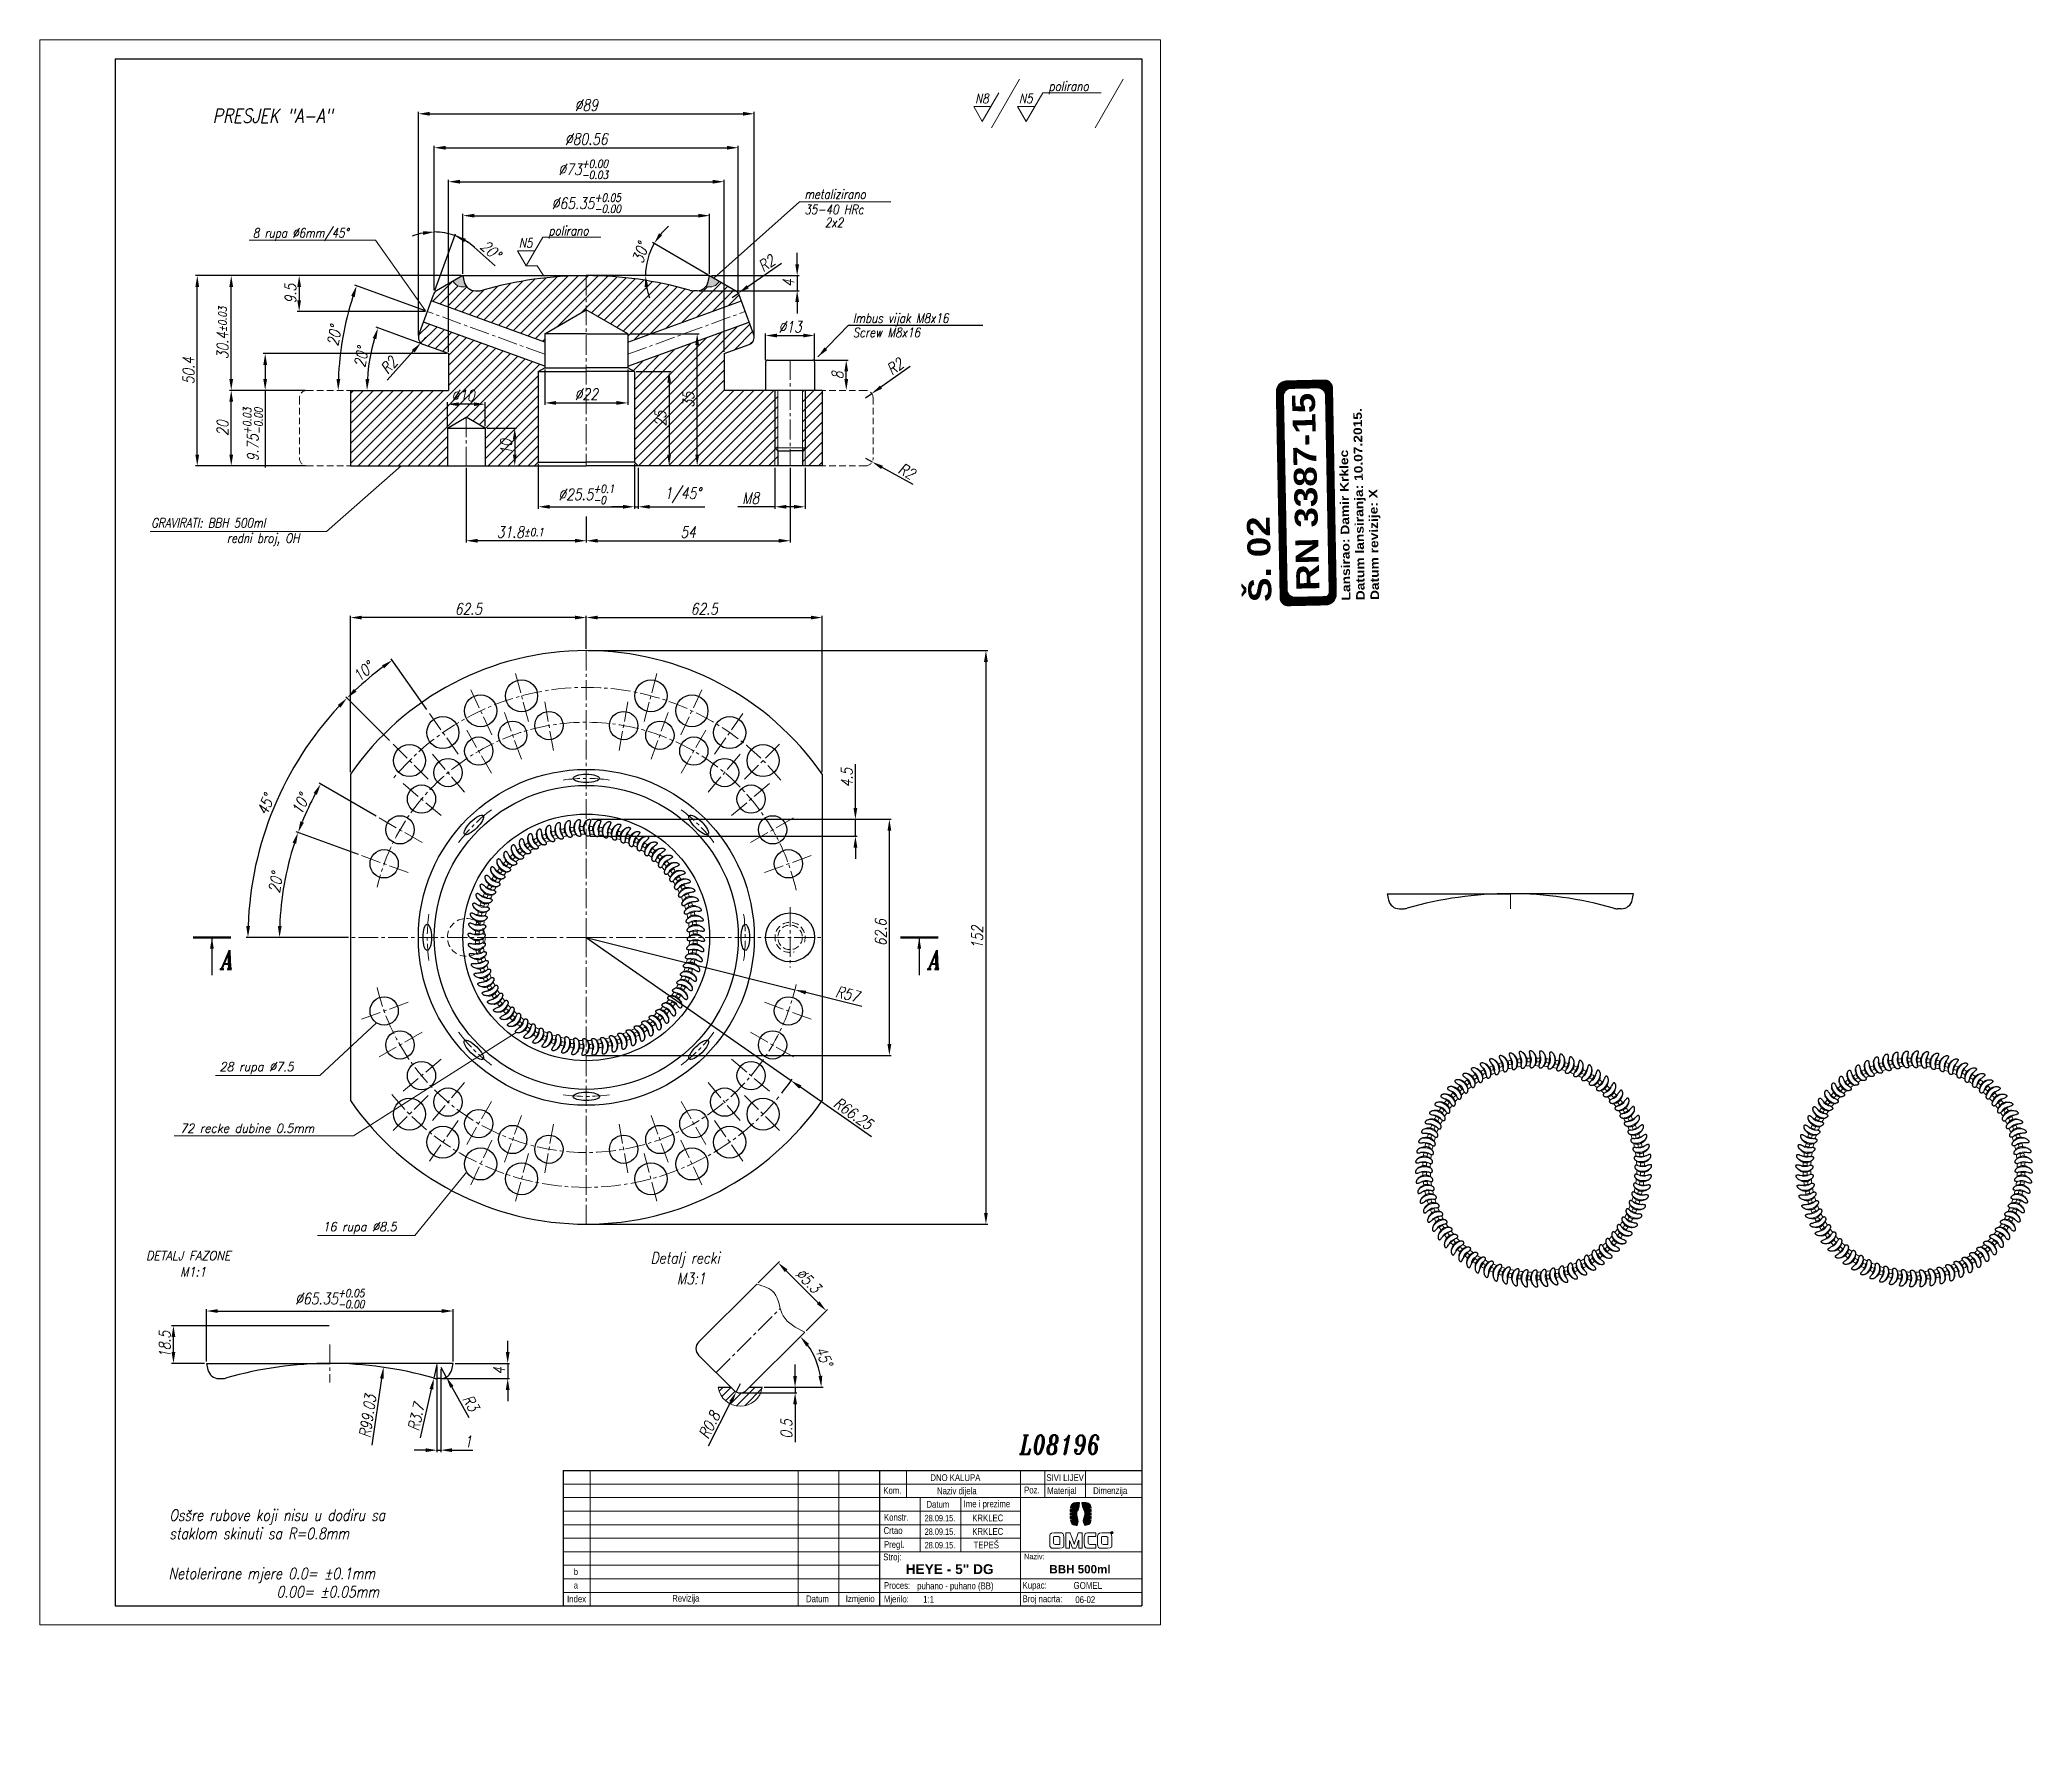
# Model space of a CAD drawing. Extents: x 89 to 617, y -10 to 440.
import ezdxf

# ---------------------------------------------------------------- set-up
doc = ezdxf.new("R2010")
doc.units = 0
doc.header["$LTSCALE"] = 7
doc.header["$MEASUREMENT"] = 0
doc.linetypes.add('CENTER2', pattern=[1.125, 0.75, -0.125, 0.125, -0.125])
doc.linetypes.add('HIDDEN', pattern=[0.375, 0.25, -0.125])
doc.layers.get('0').update_dxf_attribs({"linetype": 'CONTINUOUS', "lineweight": 15})
for name, color, linetype, lineweight in [('1', 1, 'CENTER2', 15), ('2', 2, 'HIDDEN', 15), ('3', 3, 'CONTINUOUS', 30), ('4', 5, 'CONTINUOUS', 50), ('8', 250, 'CONTINUOUS', 15)]:
    doc.layers.add(name, color=color, linetype=linetype, lineweight=lineweight)
doc.styles.add('ITALIC', font='italic.shx', dxfattribs={"width": 0.9, "height": 3})
doc.styles.add('ITALICT', font='ITALICT.shx', dxfattribs={"width": 0.8, "height": 3})
doc.styles.get("Standard").update_dxf_attribs({"font": 'isocp.shx', "height": 3})
doc.styles.add('style2', font='swissc.ttf')
doc.dimstyles.get("Standard").update_dxf_attribs({"dimtxt": 3, "dimasz": 3, "dimexe": 0.5, "dimexo": 0.5, "dimgap": 0.8, "dimtad": 1, "dimdsep": 46, "dimtxsty": 'ITALICT', "dimcen": 0.09, "dimazin": 2, "dimtfac": 1, "dimtmove": 0, "dimatfit": 3, "dimfxl": 1, "dimtolj": 1, "dimtzin": 0, "dimarcsym": 0})
pattern_1 = [(135, (436.119576, 285.657146), (-0.039513127, -0.039513127), [])]

msp = doc.modelspace()

# ---------------------------------------------------------------- texts
for s, height, style, width, p in [('polirano', 2.5, 'ITALICT', 0.8, (356.316, 426.501)), ('N8', 2.5, 'ITALICT', 0.8, (336.825, 423.241)), ('N5', 2.5, 'ITALICT', 0.8, (348.476, 423.241)), ('PRESJEK "A-A"', 3.75, 'ITALICT', 0.8, (134.776, 418.004)), ('metalizirano', 2.5, 'ITALICT', 0.8, (291.598, 397.882)), ('35-40 HRc', 2.5, 'ITALICT', 0.8, (291.598, 393.834)), ('polirano', 2.5, 'ITALICT', 0.8, (223.801, 388.227)), ('2x2', 2.5, 'ITALICT', 0.8, (296.997, 390.379)), ('8 rupa %%C6mm/45°', 2.5, 'ITALICT', 0.8, (145.436, 387.615)), ('N5', 2.5, 'ITALICT', 0.8, (215.961, 384.968)), ('Imbus vijak M8x16', 2.5, 'ITALICT', 0.8, (304.429, 365.027)), ('GRAVIRATI: BBH 500ml', 2.5, 'ITALICT', 0.8, (118.517, 310.796)), ('redni broj, OH', 2.5, 'ITALICT', 0.8, (138.592, 306.757)), ('A', 5, 'ITALICT', 0.8, (137.064, 193.8)), ('A', 5, 'ITALICT', 0.8, (324.497, 193.8)), ('28 rupa %%C7.5', 2.4, 'ITALIC', 0.9, (136.608, 166.718)), ('72 recke dubine 0.5mm', 2.4, 'ITALIC', 0.9, (126.178, 150.429)), ('16 rupa %%C8.5', 2.4, 'ITALIC', 0.9, (163.905, 124.314)), ('DETALJ FAZONE', 2.4, 'ITALIC', 0.9, (117.151, 116.666)), ('Detalj recki', 3, 'ITALICT', 0.8, (250.834, 115.752)), ('M1:1', 2.4, 'ITALIC', 0.9, (126.188, 112.371)), ('M3:1', 3, 'ITALICT', 0.8, (257.833, 110.29)), ('L08196', 5, 'ITALICT', 0.8, (348.606, 65.289)), ('Osšre rubove koji nisu u dodiru sa', 3, 'ITALICT', 0.8, (123.334, 47.585)), ('staklom skinuti sa R=0.8mm', 3, 'ITALICT', 0.8, (123.334, 42.727)), ('Netolerirane mjere 0.0= %%p0.1mm', 3, 'ITALICT', 0.8, (123.133, 32.125)), ('                0.00= %%p0.05mm', 3, 'ITALICT', 0.8, (123.133, 27.267))]:
    msp.add_text(s, height=height, dxfattribs=dict(style=style, width=width)).set_placement(p)
at = {"style": 'style2'}
for s, height, p in [('DNO KALUPA', 1.7938, (324.985, 58.137)), ('SIVI LIJEV', 1.7938, (355.723, 58.15)), ('Kom.', 1.7938, (312.514, 54.742)), ('Datum', 1.7938, (323.951, 51.058)), ('Naziv dijela', 1.79382, (326.741, 54.634)), ('Ime i prezime', 1.79382, (333.798, 51.193)), ('Poz.', 1.7938, (349.821, 54.847)), ('Materijal', 1.7938, (355.939, 54.687)), ('Dimenzija', 1.7938, (368.129, 54.691)), ('Konstr.', 1.7938, (312.687, 47.624)), ('28.09.15.', 1.7, (323.456, 47.459)), ('KRKLEC', 1.7938, (336.084, 47.459)), ('Crtao', 1.7938, (312.592, 44.121)), ('Pregl.', 1.7938, (312.687, 40.426)), ('28.09.15.', 1.7, (323.456, 43.871)), ('KRKLEC', 1.7938, (336.084, 43.871)), ('TEPEŠ', 1.7938, (336.42, 40.302)), ('Stroj:', 1.7938, (312.492, 37.119)), ('28.09.15.', 1.7, (323.456, 40.284)), ('Naziv:', 1.4351, (349.803, 37.426)), ('b', 1.7, (230.522, 33.243)), ('Index', 1.7938, (228.725, 26)), ('a', 1.7, (230.522, 29.655)), ('Revizija', 1.7938, (256.572, 26.177)), ('Datum', 1.7938, (292.035, 26.013)), ('Izmjenio', 1.7938, (302.563, 26.054)), ('Proces:', 1.7938, (312.666, 29.557)), ('Mjerilo:', 1.7938, (312.666, 25.969)), ('puhano - puhano (BB)', 1.79382, (321.495, 29.454)), ('1:1', 1.7938, (323.087, 25.914)), ('Kupac:', 1.7938, (349.423, 29.618)), ('Broj nacrta:', 1.79382, (349.432, 26.028)), ('GOMEL', 1.8268, (362.93, 29.546)), ('06-02', 1.7938, (363.4, 25.801))]:
    msp.add_text(s, height=height, dxfattribs=at).set_placement(p)
at = {"color": 1, "attachment_point": 1}
for s, insert, char_height, width, rotation in [('{\\fArial Black|b1|i0|c0|p34;RN \\fArial Black|b1|i0|c238|p34;3387\\fArial Black|b1|i0|c0|p34;-15}', (422, 293.961), 6.08256, 60.86859, 91.3375), ('{\\fArial Black|b1|i0|c238|p34;Lansirao: Damir Krklec\\PDatum lansiranja: 10.07.2015.\\PDatum revizije: X}', (434.018, 291.455), 2.28096, 202.0486, 90.9173), ('{\\fArial Black|b1|i0|c238|p34;Š. 02}', (409.319, 290.979), 6.08256, 60.86859, 91.3375)]:
    msp.add_mtext(s, dxfattribs=dict(at, insert=insert, char_height=char_height, width=width, rotation=rotation))
at = {"attachment_point": 1}
for s, insert, char_height, width in [('{\\fArial|b1|i0|c238|p34;HEYE - 5" DG}', (318.426, 36.087), 2.6, 26.63899), ('{\\fArial|b1|i0|c238|p34;BBH 500ml}', (356.512, 35.865), 2.2, 34.36193)]:
    msp.add_mtext(s, dxfattribs=dict(at, insert=insert, char_height=char_height, width=width))
at = {"layer": '8', "style": 'ITALICT', "width": 0.8}
msp.add_text('Screw M8x16', height=2.5, dxfattribs=at).set_placement((304.429, 361.259))

# ---------------------------------------------------------------- blocks, each defined once
blk = doc.blocks.new('*D12')
at = {"color": 0, "lineweight": -2, "transparency": 16777216}
for p, q in [((193.53, 373.66), (193.53, 411.94)), ((274.09, 373.66), (274.09, 411.94)), ((196.53, 411.44), (271.09, 411.44))]:
    blk.add_line(p, q, dxfattribs=at)
at = {"color": 0, "transparency": 16777216}
for points in [[(196.53, 411.94), (196.53, 410.94), (193.53, 411.44)], [(271.09, 411.94), (271.09, 410.94), (274.09, 411.44)]]:
    blk.add_solid(points, dxfattribs=at)
at = {"color": 0, "transparency": 16777216, "insert": (233.81, 413.74), "char_height": 3, "attachment_point": 5, "style": 'ITALICT'}
blk.add_mtext('\\A1;%%c80.56', dxfattribs=at)
blk = doc.blocks.new('*D13')
at = {"color": 0, "lineweight": -2, "transparency": 16777216}
for p, q in [((189.31, 361.71), (189.31, 420.94)), ((192.31, 420.44), (275.31, 420.44)), ((278.31, 361.71), (278.31, 420.94))]:
    blk.add_line(p, q, dxfattribs=at)
at = {"color": 0, "transparency": 16777216}
for points in [[(192.31, 420.94), (192.31, 419.94), (189.31, 420.44)], [(275.31, 420.94), (275.31, 419.94), (278.31, 420.44)]]:
    blk.add_solid(points, dxfattribs=at)
at = {"color": 0, "transparency": 16777216, "insert": (233.81, 422.74), "char_height": 3, "attachment_point": 5, "style": 'ITALICT'}
blk.add_mtext('\\A1;%%c89', dxfattribs=at)
blk = doc.blocks.new('*D14')
at = {"color": 0, "lineweight": -2, "transparency": 16777216}
for p, q in [((197.31, 357.4), (197.31, 402.94)), ((200.31, 402.44), (267.31, 402.44)), ((270.31, 357.4), (270.31, 402.94))]:
    blk.add_line(p, q, dxfattribs=at)
at = {"color": 0, "transparency": 16777216}
for points in [[(200.31, 402.94), (200.31, 401.94), (197.31, 402.44)], [(267.31, 402.94), (267.31, 401.94), (270.31, 402.44)]]:
    blk.add_solid(points, dxfattribs=at)
at = {"color": 0, "transparency": 16777216, "insert": (232.99, 405.72), "char_height": 3, "attachment_point": 5, "style": 'ITALICT'}
blk.add_mtext('\\A1;%%c73{}{\\H0.71x;\\C3;\\S+0.00^ -0.03;}', dxfattribs=at)
blk = doc.blocks.new('*D15')
at = {"color": 0, "lineweight": -2, "transparency": 16777216}
for p, q in [((200.63, 377.55), (157.22, 377.55)), ((157.72, 374.55), (157.72, 371.05)), ((191.17, 368.05), (157.22, 368.05))]:
    blk.add_line(p, q, dxfattribs=at)
at = {"color": 0, "transparency": 16777216}
for points in [[(157.22, 374.55), (158.22, 374.55), (157.72, 377.55)], [(157.22, 371.05), (158.22, 371.05), (157.72, 368.05)]]:
    blk.add_solid(points, dxfattribs=at)
at = {"color": 0, "transparency": 16777216, "insert": (155.42, 372.8), "char_height": 3, "attachment_point": 5, "rotation": 90, "style": 'ITALICT'}
blk.add_mtext('\\A1;9.5', dxfattribs=at)
blk = doc.blocks.new('*D4')
at = {"color": 0, "lineweight": -2, "transparency": 16777216}
for p, q in [((201.13, 378.05), (201.13, 393.94)), ((204.13, 393.44), (263.48, 393.44)), ((266.48, 378.05), (266.48, 393.94))]:
    blk.add_line(p, q, dxfattribs=at)
at = {"color": 0, "transparency": 16777216}
for points in [[(204.13, 393.94), (204.13, 392.94), (201.13, 393.44)], [(263.48, 393.94), (263.48, 392.94), (266.48, 393.44)]]:
    blk.add_solid(points, dxfattribs=at)
at = {"color": 0, "transparency": 16777216, "insert": (233.81, 396.72), "char_height": 3, "attachment_point": 5, "style": 'ITALICT'}
blk.add_mtext('\\A1;%%c65.35{}{\\H0.71x;\\C3;\\S+0.05^ -0.00;}', dxfattribs=at)
blk = doc.blocks.new('*D5')
at = {"color": 0, "lineweight": -2, "transparency": 16777216}
for p, q in [((196.81, 356.9), (148.22, 356.9)), ((148.72, 353.9), (148.72, 350.15)), ((159.31, 347.15), (148.22, 347.15)), ((148.72, 347.15), (148.72, 326.73))]:
    blk.add_line(p, q, dxfattribs=at)
at = {"color": 0, "transparency": 16777216}
for points in [[(148.22, 353.9), (149.22, 353.9), (148.72, 356.9)], [(148.22, 350.15), (149.22, 350.15), (148.72, 347.15)]]:
    blk.add_solid(points, dxfattribs=at)
at = {"color": 0, "transparency": 16777216, "insert": (145.44, 335.44), "char_height": 3, "attachment_point": 5, "rotation": 90, "style": 'ITALICT'}
blk.add_mtext('\\A1;9.75{}{\\H0.71x;\\C3;\\S+0.03^ -0.00;}', dxfattribs=at)
blk = doc.blocks.new('*D6')
at = {"color": 0, "lineweight": -2, "transparency": 16777216}
for p, q in [((159.31, 347.15), (139.22, 347.15)), ((139.72, 330.15), (139.72, 344.15)), ((159.31, 327.15), (139.22, 327.15))]:
    blk.add_line(p, q, dxfattribs=at)
at = {"color": 0, "transparency": 16777216}
for points in [[(139.22, 344.15), (140.22, 344.15), (139.72, 347.15)], [(139.22, 330.15), (140.22, 330.15), (139.72, 327.15)]]:
    blk.add_solid(points, dxfattribs=at)
at = {"color": 0, "transparency": 16777216, "insert": (137.42, 337.15), "char_height": 3, "attachment_point": 5, "rotation": 90, "style": 'ITALICT'}
blk.add_mtext('\\A1;20', dxfattribs=at)
blk = doc.blocks.new('*D7')
at = {"color": 0, "lineweight": -2, "transparency": 16777216}
for p, q in [((158.68, 377.55), (139.22, 377.55)), ((139.72, 350.15), (139.72, 374.55)), ((159.31, 347.15), (139.22, 347.15))]:
    blk.add_line(p, q, dxfattribs=at)
at = {"color": 0, "transparency": 16777216}
for points in [[(139.22, 374.55), (140.22, 374.55), (139.72, 377.55)], [(139.22, 350.15), (140.22, 350.15), (139.72, 347.15)]]:
    blk.add_solid(points, dxfattribs=at)
at = {"color": 0, "transparency": 16777216, "insert": (137.42, 362.35), "char_height": 3, "attachment_point": 5, "rotation": 90, "style": 'ITALICT'}
blk.add_mtext('\\A1;30.4{}{\\H0.71x;\\C3;%%p0.03}', dxfattribs=at)
blk = doc.blocks.new('*D8')
at = {"color": 0, "lineweight": -2, "transparency": 16777216}
for p, q in [((200.63, 377.55), (130.22, 377.55)), ((130.72, 330.15), (130.72, 374.55)), ((159.31, 327.15), (130.22, 327.15))]:
    blk.add_line(p, q, dxfattribs=at)
at = {"color": 0, "transparency": 16777216}
for points in [[(130.22, 374.55), (131.22, 374.55), (130.72, 377.55)], [(130.22, 330.15), (131.22, 330.15), (130.72, 327.15)]]:
    blk.add_solid(points, dxfattribs=at)
at = {"color": 0, "transparency": 16777216, "insert": (128.42, 352.35), "char_height": 3, "attachment_point": 5, "rotation": 90, "style": 'ITALICT'}
blk.add_mtext('\\A1;50.4', dxfattribs=at)
blk = doc.blocks.new('*D9')
at = {"color": 0, "lineweight": -2, "transparency": 16777216}
for p, q in [((289.69, 380.55), (289.69, 383.55)), ((266.98, 377.55), (290.19, 377.55)), ((289.69, 377.55), (289.69, 373.55)), ((263.69, 373.55), (290.19, 373.55)), ((289.69, 370.55), (289.69, 367.55))]:
    blk.add_line(p, q, dxfattribs=at)
at = {"color": 0, "transparency": 16777216}
for points in [[(289.19, 380.55), (290.19, 380.55), (289.69, 377.55)], [(289.19, 370.55), (290.19, 370.55), (289.69, 373.55)]]:
    blk.add_solid(points, dxfattribs=at)
at = {"color": 0, "transparency": 16777216, "insert": (287.39, 375.55), "char_height": 3, "attachment_point": 5, "rotation": 90, "style": 'ITALICT'}
blk.add_mtext('\\A1;4', dxfattribs=at)
blk = doc.blocks.new('*D10')
at = {"color": 0, "lineweight": -2, "transparency": 16777216}
for p, q in [((235.16, 233.49), (314.62, 233.49)), ((314.12, 173.92), (314.12, 230.49)), ((233.64, 170.92), (314.62, 170.92))]:
    blk.add_line(p, q, dxfattribs=at)
at = {"color": 0, "transparency": 16777216}
for points in [[(313.62, 230.49), (314.62, 230.49), (314.12, 233.49)], [(313.62, 173.92), (314.62, 173.92), (314.12, 170.92)]]:
    blk.add_solid(points, dxfattribs=at)
at = {"color": 0, "transparency": 16777216, "insert": (311.82, 203.45), "char_height": 3, "attachment_point": 5, "rotation": 90, "style": 'ITALICT'}
blk.add_mtext('\\A1;62.6', dxfattribs=at)
blk = doc.blocks.new('*D11')
at = {"color": 0, "lineweight": -2, "transparency": 16777216}
for p, q in [((305.12, 236.49), (305.12, 248.11)), ((235.16, 233.49), (305.62, 233.49)), ((305.12, 229.01), (305.12, 233.49)), ((234.84, 229.01), (305.62, 229.01)), ((305.12, 226.01), (305.12, 223.01))]:
    blk.add_line(p, q, dxfattribs=at)
at = {"color": 0, "transparency": 16777216}
for points in [[(304.62, 236.49), (305.62, 236.49), (305.12, 233.49)], [(304.62, 226.01), (305.62, 226.01), (305.12, 229.01)]]:
    blk.add_solid(points, dxfattribs=at)
at = {"color": 0, "transparency": 16777216, "insert": (302.82, 244.51), "char_height": 3, "attachment_point": 5, "rotation": 90, "style": 'ITALICT'}
blk.add_mtext('\\A1;4.5', dxfattribs=at)
blk = doc.blocks.new('*D16')
at = {"color": 0, "lineweight": -2, "transparency": 16777216}
blk.add_line((190.15, 359.5), (178.15, 363.87), dxfattribs=at)
blk.add_arc((224.1, 347.15), 48.39, 163.5526, 176.4474, dxfattribs=at)
at = {"color": 0, "transparency": 16777216}
for points in [[(177.21, 361.01), (178.16, 360.7), (178.62, 363.7)], [(176.3, 350.13), (175.3, 350.16), (175.7, 347.15)]]:
    blk.add_solid(points, dxfattribs=at)
at = {"color": 0, "transparency": 16777216, "insert": (174.17, 355.95), "char_height": 3, "attachment_point": 5, "rotation": 80, "style": 'ITALICT'}
blk.add_mtext('\\A1;20°', dxfattribs=at)
blk = doc.blocks.new('*D17')
at = {"color": 0, "lineweight": -2, "transparency": 16777216}
for p, q in [((191.31, 361.21), (189.97, 359.73)), ((181.08, 349.89), (187.96, 357.5))]:
    blk.add_line(p, q, dxfattribs=at)
at = {"color": 0, "transparency": 16777216}
blk.add_solid([(187.58, 357.84), (188.33, 357.17), (189.97, 359.73)], dxfattribs=at)
at = {"color": 0, "transparency": 16777216, "insert": (181.51, 353.8), "char_height": 3, "attachment_point": 5, "rotation": 47.9094, "style": 'ITALICT'}
blk.add_mtext('\\A1;R2', dxfattribs=at)
blk = doc.blocks.new('*D18')
at = {"color": 0, "lineweight": -2, "transparency": 16777216}
blk.add_line((191.2, 368.22), (172.48, 375.04), dxfattribs=at)
blk.add_arc((249.09, 347.15), 81.03, 162.1214, 177.8786, dxfattribs=at)
at = {"color": 0, "transparency": 16777216}
for points in [[(171.5, 372.19), (172.45, 371.86), (172.95, 374.86)], [(168.62, 350.14), (167.62, 350.16), (168.06, 347.15)]]:
    blk.add_solid(points, dxfattribs=at)
at = {"color": 0, "transparency": 16777216, "insert": (167.03, 361.62), "char_height": 3, "attachment_point": 5, "rotation": 80, "style": 'ITALICT'}
blk.add_mtext('\\A1;20°', dxfattribs=at)
blk = doc.blocks.new('*D19')
at = {"color": 0, "lineweight": -2, "transparency": 16777216}
for p, q in [((133.17, 89.8), (133.17, 103.68)), ((136.17, 103.18), (195.52, 103.18)), ((198.52, 89.8), (198.52, 103.68))]:
    blk.add_line(p, q, dxfattribs=at)
at = {"color": 0, "transparency": 16777216}
for points in [[(136.17, 103.68), (136.17, 102.68), (133.17, 103.18)], [(195.52, 103.68), (195.52, 102.68), (198.52, 103.18)]]:
    blk.add_solid(points, dxfattribs=at)
at = {"color": 0, "transparency": 16777216, "insert": (165.85, 106.46), "char_height": 3, "attachment_point": 5, "style": 'ITALICT'}
blk.add_mtext('\\A1;%%c65.35{}{\\H0.71x;\\C3;\\S+0.05^ -0.00;}', dxfattribs=at)
blk = doc.blocks.new('*D20')
at = {"color": 0, "lineweight": -2, "transparency": 16777216}
for p, q in [((165.71, 99.3), (123.91, 99.3)), ((124.41, 92.3), (124.41, 96.3)), ((132.67, 89.3), (123.91, 89.3))]:
    blk.add_line(p, q, dxfattribs=at)
at = {"color": 0, "transparency": 16777216}
for points in [[(123.91, 96.3), (124.91, 96.3), (124.41, 99.3)], [(123.91, 92.3), (124.91, 92.3), (124.41, 89.3)]]:
    blk.add_solid(points, dxfattribs=at)
at = {"color": 0, "transparency": 16777216, "insert": (122.11, 94.3), "char_height": 3, "attachment_point": 5, "rotation": 90, "style": 'ITALICT'}
blk.add_mtext('\\A1;18.5', dxfattribs=at)
blk = doc.blocks.new('*D21')
at = {"color": 0, "lineweight": -2, "transparency": 16777216}
for p, q in [((194.24, 88.5), (194.24, 65.81)), ((195.24, 87.8), (195.24, 65.81)), ((191.24, 66.31), (188.24, 66.31)), ((194.24, 66.31), (195.24, 66.31)), ((198.24, 66.31), (203.75, 66.31))]:
    blk.add_line(p, q, dxfattribs=at)
at = {"color": 0, "transparency": 16777216}
for points in [[(191.24, 66.81), (191.24, 65.81), (194.24, 66.31)], [(198.24, 66.81), (198.24, 65.81), (195.24, 66.31)]]:
    blk.add_solid(points, dxfattribs=at)
at = {"color": 0, "transparency": 16777216, "insert": (202.49, 68.61), "char_height": 3, "attachment_point": 5, "style": 'ITALICT'}
blk.add_mtext('\\A1;1', dxfattribs=at)
blk = doc.blocks.new('*D22')
at = {"color": 0, "lineweight": -2, "transparency": 16777216}
for p, q in [((212.98, 92.3), (212.98, 95.3)), ((195.74, 85.3), (213.48, 85.3)), ((199.02, 89.3), (213.48, 89.3)), ((212.98, 89.3), (212.98, 85.3)), ((212.98, 82.3), (212.98, 79.3))]:
    blk.add_line(p, q, dxfattribs=at)
at = {"color": 0, "transparency": 16777216}
for points in [[(212.48, 92.3), (213.48, 92.3), (212.98, 89.3)], [(212.48, 82.3), (213.48, 82.3), (212.98, 85.3)]]:
    blk.add_solid(points, dxfattribs=at)
at = {"color": 0, "transparency": 16777216, "insert": (210.68, 87.3), "char_height": 3, "attachment_point": 5, "rotation": 90, "style": 'ITALICT'}
blk.add_mtext('\\A1;4', dxfattribs=at)
blk = doc.blocks.new('*D23')
at = {"color": 0, "lineweight": -2, "transparency": 16777216}
blk.add_line((266.05, 377.8), (251.34, 386.29), dxfattribs=at)
for start, end in [(150, 180), (129.7312, 139.8656), (190.1344, 200.2688)]:
    blk.add_arc((266.48, 377.55), 16.98, start, end, dxfattribs=at)
at = {"color": 0, "transparency": 16777216}
for points in [[(253.91, 388.21), (253.09, 388.78), (251.77, 386.04)], [(249.27, 374.52), (250.26, 374.61), (249.5, 377.55)]]:
    blk.add_solid(points, dxfattribs=at)
at = {"color": 0, "transparency": 16777216, "insert": (248.17, 383.6), "char_height": 3, "attachment_point": 5, "rotation": 71.701, "style": 'ITALICT'}
blk.add_mtext('\\A1;30°', dxfattribs=at)
blk = doc.blocks.new('*D24')
at = {"color": 0, "lineweight": -2, "transparency": 16777216}
for p, q in [((319.59, 353.43), (311.9, 348.03)), ((307.81, 345.15), (309.44, 346.3))]:
    blk.add_line(p, q, dxfattribs=at)
at = {"color": 0, "transparency": 16777216}
blk.add_solid([(311.61, 348.44), (312.19, 347.62), (309.44, 346.3)], dxfattribs=at)
at = {"color": 0, "transparency": 16777216, "insert": (315.65, 353.47), "char_height": 3, "attachment_point": 5, "rotation": 35.1086, "style": 'ITALICT'}
blk.add_mtext('\\A1;R2', dxfattribs=at)
blk = doc.blocks.new('*D25')
at = {"color": 0, "lineweight": -2, "transparency": 16777216}
for p, q in [((307.81, 329.15), (309.56, 328.18)), ((320.4, 322.17), (312.18, 326.73))]:
    blk.add_line(p, q, dxfattribs=at)
at = {"color": 0, "transparency": 16777216}
blk.add_solid([(312.42, 327.16), (311.94, 326.29), (309.56, 328.18)], dxfattribs=at)
at = {"color": 0, "transparency": 16777216, "insert": (318.72, 325.73), "char_height": 3, "attachment_point": 5, "rotation": 330.9977, "style": 'ITALICT'}
blk.add_mtext('\\A1;R2', dxfattribs=at)
blk = doc.blocks.new('*D26')
at = {"color": 0, "lineweight": -2, "transparency": 16777216}
for p, q in [((202.01, 326.65), (202.01, 306.8)), ((233.81, 313.75), (233.81, 306.8)), ((230.81, 307.3), (205.01, 307.3))]:
    blk.add_line(p, q, dxfattribs=at)
at = {"color": 0, "transparency": 16777216}
for points in [[(205.01, 307.8), (205.01, 306.8), (202.01, 307.3)], [(230.81, 307.8), (230.81, 306.8), (233.81, 307.3)]]:
    blk.add_solid(points, dxfattribs=at)
at = {"color": 0, "transparency": 16777216, "insert": (216.31, 309.6), "char_height": 3, "attachment_point": 5, "style": 'ITALICT'}
blk.add_mtext('\\A1;31.8{}{\\H0.71x;\\C3;%%p0.1}', dxfattribs=at)
blk = doc.blocks.new('*D27')
at = {"color": 0, "lineweight": -2, "transparency": 16777216}
for p, q in [((207.51, 337.15), (215.35, 337.15)), ((214.85, 334.15), (214.85, 330.15))]:
    blk.add_line(p, q, dxfattribs=at)
at = {"color": 0, "transparency": 16777216}
for points in [[(214.35, 334.15), (215.35, 334.15), (214.85, 337.15)], [(214.35, 330.15), (215.35, 330.15), (214.85, 327.15)]]:
    blk.add_solid(points, dxfattribs=at)
at = {"color": 0, "transparency": 16777216, "insert": (212.55, 332.15), "char_height": 3, "attachment_point": 5, "rotation": 90, "style": 'ITALICT'}
blk.add_mtext('\\A1;10', dxfattribs=at)
blk = doc.blocks.new('*D28')
at = {"color": 0, "lineweight": -2, "transparency": 16777216}
for p, q in [((197.01, 337.65), (197.01, 343.98)), ((204.01, 343.48), (200.01, 343.48)), ((207.01, 337.65), (207.01, 343.98))]:
    blk.add_line(p, q, dxfattribs=at)
at = {"color": 0, "transparency": 16777216}
for points in [[(200.01, 343.98), (200.01, 342.98), (197.01, 343.48)], [(204.01, 343.98), (204.01, 342.98), (207.01, 343.48)]]:
    blk.add_solid(points, dxfattribs=at)
at = {"color": 0, "transparency": 16777216, "insert": (201.13, 345.78), "char_height": 3, "attachment_point": 5, "style": 'ITALICT'}
blk.add_mtext('\\A1;%%c10', dxfattribs=at)
blk = doc.blocks.new('*D29')
at = {"color": 0, "lineweight": -2, "transparency": 16777216}
for p, q in [((281.31, 355.15), (281.31, 362.18)), ((284.31, 361.68), (291.31, 361.68)), ((294.31, 355.15), (294.31, 362.18))]:
    blk.add_line(p, q, dxfattribs=at)
at = {"color": 0, "transparency": 16777216}
for points in [[(284.31, 362.18), (284.31, 361.18), (281.31, 361.68)], [(291.31, 362.18), (291.31, 361.18), (294.31, 361.68)]]:
    blk.add_solid(points, dxfattribs=at)
at = {"color": 0, "transparency": 16777216, "insert": (287.81, 363.98), "char_height": 3, "attachment_point": 5, "style": 'ITALICT'}
blk.add_mtext('\\A1;%%c13', dxfattribs=at)
blk = doc.blocks.new('*D30')
at = {"color": 0, "lineweight": -2, "transparency": 16777216}
for p, q in [((283.81, 326.65), (283.81, 315.8)), ((291.81, 326.65), (291.81, 315.8)), ((283.81, 316.3), (273.95, 316.3)), ((288.81, 316.3), (286.81, 316.3))]:
    blk.add_line(p, q, dxfattribs=at)
at = {"color": 0, "transparency": 16777216}
for points in [[(286.81, 316.8), (286.81, 315.8), (283.81, 316.3)], [(288.81, 316.8), (288.81, 315.8), (291.81, 316.3)]]:
    blk.add_solid(points, dxfattribs=at)
at = {"color": 0, "transparency": 16777216, "insert": (277.38, 318.6), "char_height": 3, "attachment_point": 5, "style": 'ITALICT'}
blk.add_mtext('\\A1;M8', dxfattribs=at)
blk = doc.blocks.new('*D31')
at = {"color": 0, "lineweight": -2, "transparency": 16777216}
for p, q in [((294.31, 355.15), (303.2, 355.15)), ((302.7, 350.15), (302.7, 352.15))]:
    blk.add_line(p, q, dxfattribs=at)
at = {"color": 0, "transparency": 16777216}
for points in [[(302.2, 352.15), (303.2, 352.15), (302.7, 355.15)], [(302.2, 350.15), (303.2, 350.15), (302.7, 347.15)]]:
    blk.add_solid(points, dxfattribs=at)
at = {"color": 0, "transparency": 16777216, "insert": (300.4, 351.15), "char_height": 3, "attachment_point": 5, "rotation": 90, "style": 'ITALICT'}
blk.add_mtext('\\A1;8', dxfattribs=at)
blk = doc.blocks.new('*D32')
at = {"color": 0, "lineweight": -2, "transparency": 16777216}
for p, q in [((287.81, 326.65), (287.81, 306.8)), ((233.81, 313.75), (233.81, 306.8)), ((236.81, 307.3), (284.81, 307.3))]:
    blk.add_line(p, q, dxfattribs=at)
at = {"color": 0, "transparency": 16777216}
for points in [[(236.81, 307.8), (236.81, 306.8), (233.81, 307.3)], [(284.81, 307.8), (284.81, 306.8), (287.81, 307.3)]]:
    blk.add_solid(points, dxfattribs=at)
at = {"color": 0, "transparency": 16777216, "insert": (260.81, 309.6), "char_height": 3, "attachment_point": 5, "style": 'ITALICT'}
blk.add_mtext('\\A1;54', dxfattribs=at)
blk = doc.blocks.new('*D33')
at = {"color": 0, "lineweight": -2, "transparency": 16777216}
for p, q in [((222.81, 352.66), (222.81, 343.32)), ((244.81, 352.66), (244.81, 343.32)), ((225.81, 343.82), (241.81, 343.82))]:
    blk.add_line(p, q, dxfattribs=at)
at = {"color": 0, "transparency": 16777216}
for points in [[(225.81, 344.32), (225.81, 343.32), (222.81, 343.82)], [(241.81, 344.32), (241.81, 343.32), (244.81, 343.82)]]:
    blk.add_solid(points, dxfattribs=at)
at = {"color": 0, "transparency": 16777216, "insert": (233.81, 346.12), "char_height": 3, "attachment_point": 5, "style": 'ITALICT'}
blk.add_mtext('\\A1;%%c22', dxfattribs=at)
blk = doc.blocks.new('*D34')
at = {"color": 0, "lineweight": -2, "transparency": 16777216}
for p, q in [((221.06, 327.65), (221.06, 315.8)), ((246.56, 327.65), (246.56, 315.8)), ((224.06, 316.3), (243.56, 316.3))]:
    blk.add_line(p, q, dxfattribs=at)
at = {"color": 0, "transparency": 16777216}
for points in [[(224.06, 316.8), (224.06, 315.8), (221.06, 316.3)], [(243.56, 316.8), (243.56, 315.8), (246.56, 316.3)]]:
    blk.add_solid(points, dxfattribs=at)
at = {"color": 0, "transparency": 16777216, "insert": (233.81, 319.58), "char_height": 3, "attachment_point": 5, "style": 'ITALICT'}
blk.add_mtext('\\A1;%%c25.5{}{\\H0.71x;\\C3;\\S+0.1^ -0;}', dxfattribs=at)
blk = doc.blocks.new('*D35')
at = {"color": 0, "lineweight": -2, "transparency": 16777216}
for p, q in [((247.56, 326.65), (247.56, 315.8)), ((243.56, 316.3), (240.56, 316.3)), ((246.56, 316.3), (247.56, 316.3)), ((250.56, 316.3), (265.21, 316.3))]:
    blk.add_line(p, q, dxfattribs=at)
at = {"color": 0, "transparency": 16777216}
for points in [[(243.56, 316.8), (243.56, 315.8), (246.56, 316.3)], [(250.56, 316.8), (250.56, 315.8), (247.56, 316.3)]]:
    blk.add_solid(points, dxfattribs=at)
at = {"color": 0, "transparency": 16777216, "insert": (259.39, 319.38), "char_height": 3, "attachment_point": 5, "style": 'ITALICT'}
blk.add_mtext('\\A1;1/45%%d', dxfattribs=at)
blk = doc.blocks.new('*D36')
at = {"color": 0, "lineweight": -2, "transparency": 16777216}
for p, q in [((245.31, 362.15), (263.69, 362.15)), ((263.19, 330.15), (263.19, 359.15))]:
    blk.add_line(p, q, dxfattribs=at)
at = {"color": 0, "transparency": 16777216}
for points in [[(262.69, 359.15), (263.69, 359.15), (263.19, 362.15)], [(262.69, 330.15), (263.69, 330.15), (263.19, 327.15)]]:
    blk.add_solid(points, dxfattribs=at)
at = {"color": 0, "transparency": 16777216, "insert": (260.89, 344.65), "char_height": 3, "attachment_point": 5, "rotation": 90, "style": 'ITALICT'}
blk.add_mtext('\\A1;35', dxfattribs=at)
blk = doc.blocks.new('*D37')
at = {"color": 0, "lineweight": -2, "transparency": 16777216}
for p, q in [((247.06, 352.15), (256.26, 352.15)), ((255.76, 349.15), (255.76, 330.15))]:
    blk.add_line(p, q, dxfattribs=at)
at = {"color": 0, "transparency": 16777216}
for points in [[(255.26, 349.15), (256.26, 349.15), (255.76, 352.15)], [(255.26, 330.15), (256.26, 330.15), (255.76, 327.15)]]:
    blk.add_solid(points, dxfattribs=at)
at = {"color": 0, "transparency": 16777216, "insert": (253.46, 339.65), "char_height": 3, "attachment_point": 5, "rotation": 90, "style": 'ITALICT'}
blk.add_mtext('\\A1;25', dxfattribs=at)
blk = doc.blocks.new('*D48')
at = {"color": 0, "lineweight": -2, "transparency": 16777216}
for p, q in [((234.31, 278.2), (340.2, 278.2)), ((339.7, 275.2), (339.7, 129.2)), ((234.31, 126.2), (340.2, 126.2))]:
    blk.add_line(p, q, dxfattribs=at)
at = {"color": 0, "transparency": 16777216}
for points in [[(339.2, 275.2), (340.2, 275.2), (339.7, 278.2)], [(339.2, 129.2), (340.2, 129.2), (339.7, 126.2)]]:
    blk.add_solid(points, dxfattribs=at)
at = {"color": 0, "transparency": 16777216, "insert": (337.4, 202.2), "char_height": 3, "attachment_point": 5, "rotation": 90, "style": 'ITALICT'}
blk.add_mtext('\\A1;152', dxfattribs=at)
blk = doc.blocks.new('*D49')
at = {"color": 0, "lineweight": -2, "transparency": 16777216}
for p, q in [((171.31, 245.94), (171.31, 287.44)), ((230.81, 286.94), (174.31, 286.94)), ((233.81, 278.7), (233.81, 287.44))]:
    blk.add_line(p, q, dxfattribs=at)
at = {"color": 0, "transparency": 16777216}
for points in [[(174.31, 287.44), (174.31, 286.44), (171.31, 286.94)], [(230.81, 287.44), (230.81, 286.44), (233.81, 286.94)]]:
    blk.add_solid(points, dxfattribs=at)
at = {"color": 0, "transparency": 16777216, "insert": (202.56, 289.24), "char_height": 3, "attachment_point": 5, "style": 'ITALICT'}
blk.add_mtext('\\A1;62.5', dxfattribs=at)
blk = doc.blocks.new('*D50')
at = {"color": 0, "lineweight": -2, "transparency": 16777216}
for p, q in [((233.81, 278.7), (233.81, 287.44)), ((236.81, 286.94), (293.31, 286.94)), ((296.31, 245.94), (296.31, 287.44))]:
    blk.add_line(p, q, dxfattribs=at)
at = {"color": 0, "transparency": 16777216}
for points in [[(236.81, 287.44), (236.81, 286.44), (233.81, 286.94)], [(293.31, 287.44), (293.31, 286.44), (296.31, 286.94)]]:
    blk.add_solid(points, dxfattribs=at)
at = {"color": 0, "transparency": 16777216, "insert": (265.06, 289.24), "char_height": 3, "attachment_point": 5, "style": 'ITALICT'}
blk.add_mtext('\\A1;62.5', dxfattribs=at)
blk = doc.blocks.new('*D51')
at = {"color": 0, "lineweight": -2, "transparency": 16777216}
for p, q in [((233.81, 202.2), (289.09, 188.3)), ((306.79, 183.85), (292, 187.57))]:
    blk.add_line(p, q, dxfattribs=at)
at = {"color": 0, "transparency": 16777216}
blk.add_solid([(292.12, 188.05), (291.87, 187.08), (289.09, 188.3)], dxfattribs=at)
at = {"color": 0, "transparency": 16777216, "insert": (303.03, 187.17), "char_height": 3, "attachment_point": 5, "rotation": 345.8882, "style": 'ITALICT'}
blk.add_mtext('\\A1;R57', dxfattribs=at)
blk = doc.blocks.new('*D52')
at = {"color": 0, "lineweight": -2, "transparency": 16777216}
for p, q in [((233.81, 202.2), (288.1, 164.23)), ((309.38, 149.35), (290.56, 162.51))]:
    blk.add_line(p, q, dxfattribs=at)
blk.add_arc((233.81, 202.2), 66.25, 321.4891, 325.4645, dxfattribs=at)
at = {"color": 0, "transparency": 16777216}
blk.add_solid([(290.84, 162.92), (290.27, 162.1), (288.1, 164.23)], dxfattribs=at)
at = {"color": 0, "transparency": 16777216, "insert": (304.56, 155.52), "char_height": 3, "attachment_point": 5, "rotation": 325.032, "style": 'ITALICT'}
blk.add_mtext('\\A1;R66.25', dxfattribs=at)
blk = doc.blocks.new('*D53')
at = {"color": 0, "lineweight": -2, "transparency": 16777216}
for p, q in [((178.17, 234.32), (162.99, 243.08)), ((173.43, 224.17), (156.97, 230.16))]:
    blk.add_line(p, q, dxfattribs=at)
blk.add_arc((233.81, 202.2), 81.27, 152.1152, 157.8848, dxfattribs=at)
at = {"color": 0, "transparency": 16777216}
for points in [[(161.54, 240.45), (162.41, 239.96), (163.43, 242.83)], [(158.98, 232.61), (158.05, 232.97), (157.44, 229.99)]]:
    blk.add_solid(points, dxfattribs=at)
at = {"color": 0, "transparency": 16777216, "insert": (158.07, 237.51), "char_height": 3, "attachment_point": 5, "rotation": 65, "style": 'ITALICT'}
blk.add_mtext('\\A1;10°', dxfattribs=at)
blk = doc.blocks.new('*D54')
at = {"color": 0, "lineweight": -2, "transparency": 16777216}
for p, q in [((173.43, 224.17), (156.95, 230.17)), ((170.81, 202.2), (152.02, 202.2))]:
    blk.add_line(p, q, dxfattribs=at)
blk.add_arc((233.81, 202.2), 81.29, 162.1147, 177.8853, dxfattribs=at)
at = {"color": 0, "transparency": 16777216}
for points in [[(155.98, 227.32), (156.92, 227), (157.42, 230)], [(153.08, 205.19), (152.08, 205.21), (152.52, 202.2)]]:
    blk.add_solid(points, dxfattribs=at)
at = {"color": 0, "transparency": 16777216, "insert": (151.49, 216.71), "char_height": 3, "attachment_point": 5, "rotation": 80, "style": 'ITALICT'}
blk.add_mtext('\\A1;20°', dxfattribs=at)
blk = doc.blocks.new('*D55')
at = {"color": 0, "lineweight": -2, "transparency": 16777216}
for p, q in [((181.66, 254.35), (170.05, 265.95)), ((170.81, 202.2), (143.65, 202.2))]:
    blk.add_line(p, q, dxfattribs=at)
blk.add_arc((233.81, 202.2), 89.66, 136.9171, 178.0829, dxfattribs=at)
at = {"color": 0, "transparency": 16777216}
for points in [[(167.96, 263.79), (168.68, 263.09), (170.41, 265.6)], [(144.7, 205.19), (143.7, 205.21), (144.15, 202.2)]]:
    blk.add_solid(points, dxfattribs=at)
at = {"color": 0, "transparency": 16777216, "insert": (148.85, 237.39), "char_height": 3, "attachment_point": 5, "rotation": 67.5, "style": 'ITALICT'}
blk.add_mtext('\\A1;45°', dxfattribs=at)
blk = doc.blocks.new('*D56')
at = {"color": 0, "lineweight": -2, "transparency": 16777216}
for p, q in [((191.51, 262.61), (182.1, 276.05)), ((181.66, 254.35), (170.06, 265.95))]:
    blk.add_line(p, q, dxfattribs=at)
blk.add_arc((233.81, 202.2), 89.66, 126.9173, 133.0827, dxfattribs=at)
at = {"color": 0, "transparency": 16777216}
for points in [[(179.66, 274.28), (180.25, 273.47), (182.38, 275.64)], [(172.92, 267.32), (172.22, 268.04), (170.41, 265.59)]]:
    blk.add_solid(points, dxfattribs=at)
at = {"color": 0, "transparency": 16777216, "insert": (174.7, 272.64), "char_height": 3, "attachment_point": 5, "rotation": 40, "style": 'ITALICT'}
blk.add_mtext('\\A1;10°', dxfattribs=at)
blk = doc.blocks.new('*D57')
at = {"color": 0, "linetype": 'ByBlock', "lineweight": -2, "transparency": 16777216}
for p, q in [((274.6, 83.89), (273.51, 81.75)), ((266.18, 67.46), (272.14, 79.08))]:
    blk.add_line(p, q, dxfattribs=at)
at = {"color": 0, "transparency": 16777216}
blk.add_solid([(271.69, 79.31), (272.58, 78.85), (273.51, 81.75)], dxfattribs=at)
at = {"color": 0, "transparency": 16777216, "insert": (266.43, 72.99), "char_height": 3, "attachment_point": 5, "rotation": 62.8566, "style": 'ITALICT'}
blk.add_mtext('\\A1;R0.8', dxfattribs=at)
blk = doc.blocks.new('*D58')
at = {"color": 0, "linetype": 'ByBlock', "lineweight": -2, "transparency": 16777216}
blk.add_line((280.95, 82.99), (296.58, 82.99), dxfattribs=at)
blk.add_arc((277.09, 82.99), 18.99, 9.0627, 35.9373, dxfattribs=at)
at = {"color": 0, "transparency": 16777216}
for points in [[(292.09, 93.8), (292.85, 94.45), (290.52, 96.41)], [(296.34, 86.02), (295.35, 85.94), (296.08, 82.99)]]:
    blk.add_solid(points, dxfattribs=at)
at = {"color": 0, "transparency": 16777216, "insert": (296.76, 91.13), "char_height": 3, "attachment_point": 5, "rotation": 292.5, "style": 'ITALICT'}
blk.add_mtext('\\A1;45°', dxfattribs=at)
blk = doc.blocks.new('*D59')
at = {"color": 0, "linetype": 'ByBlock', "lineweight": -2, "transparency": 16777216}
for p, q in [((279.33, 110.68), (285, 116.35)), ((286.77, 113.87), (295.25, 105.39)), ((292.06, 97.95), (297.73, 103.62))]:
    blk.add_line(p, q, dxfattribs=at)
at = {"color": 0, "transparency": 16777216}
for points in [[(287.12, 114.22), (286.41, 113.52), (284.64, 115.99)], [(295.6, 105.74), (294.9, 105.03), (297.37, 103.26)]]:
    blk.add_solid(points, dxfattribs=at)
at = {"color": 0, "transparency": 16777216, "insert": (292.63, 111.25), "char_height": 3, "attachment_point": 5, "rotation": 315, "style": 'ITALICT'}
blk.add_mtext('\\A1;%%c5.3', dxfattribs=at)
blk = doc.blocks.new('*D60')
at = {"color": 0, "lineweight": -2, "transparency": 16777216}
for p, q in [((289.13, 85.99), (289.13, 88.99)), ((275.1, 81.49), (289.63, 81.49)), ((280.95, 82.99), (289.63, 82.99)), ((289.13, 82.99), (289.13, 81.49)), ((289.13, 78.49), (289.13, 68.4))]:
    blk.add_line(p, q, dxfattribs=at)
at = {"color": 0, "transparency": 16777216}
for points in [[(288.63, 85.99), (289.63, 85.99), (289.13, 82.99)], [(288.63, 78.49), (289.63, 78.49), (289.13, 81.49)]]:
    blk.add_solid(points, dxfattribs=at)
at = {"color": 0, "transparency": 16777216, "insert": (286.83, 71.94), "char_height": 3, "attachment_point": 5, "rotation": 90, "style": 'ITALICT'}
blk.add_mtext('\\A1;0.5', dxfattribs=at)
blk = doc.blocks.new('*D61')
at = {"color": 0, "lineweight": -2, "transparency": 16777216}
for p, q in [((193.53, 374.16), (193.53, 389.62)), ((193.7, 373.63), (199.16, 388.62)), ((204.14, 385.08), (209.69, 380.14))]:
    blk.add_line(p, q, dxfattribs=at)
for start, end in [(100.7885, 111.5769), (70, 90), (48.3259, 70), (48.4231, 59.2115)]:
    blk.add_arc((193.53, 373.16), 15.96, start, end, dxfattribs=at)
at = {"color": 0, "transparency": 16777216}
for points in [[(190.49, 389.33), (190.59, 388.34), (193.53, 389.12)], [(201.48, 386.42), (201.91, 387.32), (198.98, 388.15)]]:
    blk.add_solid(points, dxfattribs=at)
at = {"color": 0, "transparency": 16777216, "insert": (208.44, 384.33), "char_height": 3, "attachment_point": 5, "rotation": 318.3259, "style": 'ITALICT'}
blk.add_mtext('\\A1;20°', dxfattribs=at)
blk = doc.blocks.new('*D62')
at = {"color": 0, "lineweight": -2, "transparency": 16777216}
for p, q in [((285.55, 380.73), (276.59, 374.61)), ((272.46, 371.79), (274.11, 372.92))]:
    blk.add_line(p, q, dxfattribs=at)
at = {"color": 0, "transparency": 16777216}
blk.add_solid([(276.31, 375.02), (276.87, 374.2), (274.11, 372.92)], dxfattribs=at)
at = {"color": 0, "transparency": 16777216, "insert": (281.61, 380.82), "char_height": 3, "attachment_point": 5, "rotation": 34.3059, "style": 'ITALICT'}
blk.add_mtext('\\A1;R2', dxfattribs=at)
blk = doc.blocks.new('*D63')
at = {"color": 0, "lineweight": -2, "transparency": 16777216}
for p, q in [((195.24, 88.3), (196.71, 85.68)), ((202.81, 74.89), (198.19, 83.07))]:
    blk.add_line(p, q, dxfattribs=at)
at = {"color": 0, "transparency": 16777216}
blk.add_solid([(198.62, 83.32), (197.75, 82.83), (196.71, 85.68)], dxfattribs=at)
at = {"color": 0, "transparency": 16777216, "insert": (203.24, 78.81), "char_height": 3, "attachment_point": 5, "rotation": 299.4647, "style": 'ITALICT'}
blk.add_mtext('\\A1;R3', dxfattribs=at)
blk = doc.blocks.new('*D64')
at = {"color": 0, "lineweight": -2, "transparency": 16777216}
blk.add_line((177.08, 67.63), (179.64, 85.3), dxfattribs=at)
at = {"color": 0, "transparency": 16777216}
blk.add_solid([(179.15, 85.37), (180.14, 85.23), (180.07, 88.27)], dxfattribs=at)
at = {"color": 0, "transparency": 16777216, "insert": (175.87, 75.31), "char_height": 3, "attachment_point": 5, "rotation": 81.7403, "style": 'ITALICT'}
blk.add_mtext('\\A1;R99.03', dxfattribs=at)
blk = doc.blocks.new('*D65')
at = {"color": 0, "lineweight": -2, "transparency": 16777216}
for p, q in [((194.24, 89), (193.42, 85.39)), ((189.87, 69.61), (192.76, 82.46))]:
    blk.add_line(p, q, dxfattribs=at)
at = {"color": 0, "transparency": 16777216}
blk.add_solid([(192.27, 82.57), (193.25, 82.35), (193.42, 85.39)], dxfattribs=at)
at = {"color": 0, "transparency": 16777216, "insert": (188.74, 75.08), "char_height": 3, "attachment_point": 5, "rotation": 77.3001, "style": 'ITALICT'}
blk.add_mtext('\\A1;R3.7', dxfattribs=at)
blk = doc.blocks.new('*U67')
at = {"layer": '1'}
blk.add_arc((42.14, 0), 42.14, 171.5767, 188.4233, dxfattribs=at)
at = {"layer": '3'}
blk.add_ellipse((0, 0), major_axis=(0, 3.5), ratio=0.316357, dxfattribs=at)
blk = doc.blocks.new('*U68')
at = {"color": 0, "linetype": 'ByBlock', "lineweight": -2}
for p, rotation in [((233.81, 244.34), 270.0000000000001), ((204.01, 231.99), 314.9999999999999), ((263.6, 231.99), 225.0000000000001), ((275.95, 202.2), 180), ((204.01, 172.4), 45.00000000000007), ((263.6, 172.4), 135.0000000000001), ((233.81, 160.06), 90.00000000000007)]:
    blk.add_blockref('*U67', p, dxfattribs=dict(at, rotation=rotation))
blk.add_blockref('*U67', (191.67, 202.2), dxfattribs=at)

# ---------------------------------------------------------------- dimensions: what is measured, and where the dimension line sits
for base, p1, p2, text, override, picture, middle in [((278.307, 420.437), (189.307, 361.213), (278.307, 361.213), '%%c<>', {"dimtmove": 0}, '*D13', (233.807, 420.437)), ((274.087, 411.437), (193.527, 373.16), (274.087, 373.16), '%%c<>', {"dimtmove": 0}, '*D12', (233.807, 411.437)), ((270.307, 402.437), (197.307, 356.9), (270.307, 356.9), '%%c<>{}{\\H0.71x;\\C3;\\S+0.00^ -0.03;}', {"dimtp": 0, "dimtm": 0.03, "dimtdec": 2, "dimtmove": 0, "dimtzin": 0}, '*D14', (232.993, 402.437))]:
    dim = msp.add_linear_dim(base=base, p1=p1, p2=p2, text=text, dimstyle='Standard', override=override)
    dim.commit()
    dim.dimension.update_dxf_attribs({"geometry": picture, "text_midpoint": middle, "dimtype": 160})
for base, p1, p2, text, override, picture, middle in [((266.482, 393.437), (201.132, 377.55), (266.482, 377.55), '<>{}{\\H0.71x;\\C3;\\S+0.05^ -0.00;}', {"dimpost": '%%c<>', "dimtp": 0.05, "dimtm": 0, "dimtdec": 2, "dimtmove": 0, "dimtzin": 0}, '*D4', (233.807, 396.722)), ((246.557, 316.298), (221.057, 328.15), (246.557, 328.15), '%%c<>{}{\\H0.71x;\\C3;\\S+0.1^ -0;}', {"dimtp": 0.1, "dimtm": 0, "dimtmove": 0}, '*D34', (233.807, 319.583)), ((198.523, 103.179), (133.173, 89.296), (198.523, 89.296), '<>{}{\\H0.71x;\\C3;\\S+0.05^ -0.00;}', {"dimpost": '%%c<>', "dimtp": 0.05, "dimtm": 0, "dimtdec": 2, "dimtzin": 0}, '*D19', (165.848, 106.464))]:
    dim = msp.add_linear_dim(base=base, p1=p1, p2=p2, text=text, dimstyle='Standard', override=override)
    dim.commit()
    dim.dimension.update_dxf_attribs({"geometry": picture, "text_midpoint": middle})
for base, line1, line2, picture, middle in [((195.3799, 389.0078), ((193.5275, 373.6596), (193.5275, 373.1596)), ((193.2785, 372.4756), (193.5275, 373.1596)), '*D61', (208.4402, 384.3262)), ((170.244, 365.837), ((168.06, 347.15), (197.307, 347.15)), ((222.807, 356.716), (191.668, 368.05)), '*D18', (167.026, 361.621)), ((177.009, 358.31), ((175.704, 347.15), (197.307, 347.15)), ((197.307, 356.9), (190.623, 359.333)), '*D16', (174.174, 355.953)), ((178.2, 272.524), ((199.823, 250.732), (191.793, 262.2)), ((191.911, 244.093), (182.012, 253.993)), '*D56', (174.7, 272.639)), ((156.158, 247.028), ((191.911, 244.093), (182.012, 253.993)), ((171.307, 202.197), (296.307, 202.197)), '*D55', (148.846, 237.39)), ((161.184, 238.67), ((190.29, 227.322), (178.598, 234.072)), ((186.588, 219.384), (173.902, 224.001)), '*D53', (158.069, 237.515)), ((154.712, 220.943), ((171.307, 202.197), (296.307, 202.197)), ((186.588, 219.384), (173.902, 224.001)), '*D54', (151.491, 216.712))]:
    dim = msp.add_angular_dim_2l(base=base, line1=line1, line2=line2, dimstyle='Standard')
    dim.commit()
    dim.dimension.update_dxf_attribs({"geometry": picture, "text_midpoint": middle})
dim = msp.add_angular_dim_2l(base=(249.7576, 380.4994), line1=((266.4825, 377.5503), (246.2509, 377.5503)), line2=((266.4825, 377.5503), (273.457, 373.5236)), dimstyle='Standard')
dim.commit()
dim.dimension.update_dxf_attribs({"geometry": '*D23', "text_midpoint": (250.3584, 382.8825), "dimtype": 162})
for base, p1, p2, picture, middle in [((289.695, 373.55), (266.482, 377.55), (263.187, 373.55), '*D9', (287.395, 375.55)), ((263.191, 362.15), (263.191, 327.15), (244.807, 362.15), '*D36', (260.891, 344.65)), ((302.696, 355.15), (302.696, 347.15), (293.806, 355.15), '*D31', (300.396, 351.15)), ((255.758, 327.15), (246.557, 352.15), (255.758, 327.15), '*D37', (253.458, 339.65)), ((214.849, 327.15), (207.007, 337.15), (214.849, 327.15), '*D27', (212.549, 332.15)), ((212.976, 85.296), (198.523, 89.296), (195.235, 85.296), '*D22', (210.676, 87.296))]:
    dim = msp.add_linear_dim(base=base, p1=p1, p2=p2, angle=90, dimstyle='Standard')
    dim.commit()
    dim.dimension.update_dxf_attribs({"geometry": picture, "text_midpoint": middle})
for center, mpoint, picture, middle in [((272.457, 371.792), (274.109, 372.919), '*D62', (282.908, 378.922)), ((191.307, 361.213), (189.967, 359.728), '*D17', (183.221, 352.26)), ((233.807, 202.197), (289.087, 188.3), '*D51', (302.466, 184.937)), ((233.807, 202.197), (288.098, 164.228), '*D52', (303.242, 153.636)), ((165.848, -9.736), (180.075, 88.268), '*D64', (178.146, 74.979))]:
    dim = msp.add_radius_dim(center=center, mpoint=mpoint, dimstyle='Standard')
    dim.commit()
    dim.dimension.update_dxf_attribs({"geometry": picture, "text_midpoint": middle, "dimtype": 164})
for base, p2, picture, middle in [((130.72, 377.55), (201.132, 377.55), '*D8', (130.72, 352.35)), ((139.72, 347.15), (159.807, 347.15), '*D6', (139.72, 337.15))]:
    dim = msp.add_linear_dim(base=base, p1=(159.807, 327.15), p2=p2, angle=90, dimstyle='Standard')
    dim.commit()
    dim.dimension.update_dxf_attribs({"geometry": picture, "text_midpoint": middle, "dimtype": 160})
for base, p1, p2, angle, text, override, picture, middle in [((139.72, 377.55), (159.807, 347.15), (159.184, 377.55), 90, '<>{}{\\H0.71x;\\C3;%%p0.03}', {"dimtp": 0.03, "dimtm": 0.03, "dimtdec": 2, "dimtmove": 0, "dimtzin": 0}, '*D7', (139.72, 362.35)), ((148.72, 356.9), (159.807, 347.15), (197.307, 356.9), 90, '<>{}{\\H0.71x;\\C3;\\S+0.03^ -0.00;}', {"dimtp": 0.03, "dimtm": 0, "dimtdec": 2, "dimtmove": 0, "dimtzin": 0}, '*D5', (148.72, 335.439)), ((202.007, 307.298), (233.807, 314.252), (202.007, 327.15), 180, '<>{}{\\H0.71x;\\C3;%%p0.1}', {"dimtp": 0.1, "dimtm": 0.1, "dimtmove": 0}, '*D26', (216.307, 307.298))]:
    dim = msp.add_linear_dim(base=base, p1=p1, p2=p2, angle=angle, text=text, dimstyle='Standard', override=override)
    dim.commit()
    dim.dimension.update_dxf_attribs({"geometry": picture, "text_midpoint": middle, "dimtype": 160})
for base, p1, p2, override, picture, middle in [((157.72, 368.05), (201.132, 377.55), (191.668, 368.05), {"dimtmove": 0}, '*D15', (157.72, 372.8)), ((305.122, 233.487), (234.344, 229.009), (234.662, 233.487), {"dimdec": 1}, '*D11', (305.122, 244.506)), ((314.122, 233.487), (233.136, 170.922), (234.662, 233.487), {"dimdec": 1}, '*D10', (314.122, 203.447))]:
    dim = msp.add_linear_dim(base=base, p1=p1, p2=p2, angle=90, dimstyle='Standard', override=override)
    dim.commit()
    dim.dimension.update_dxf_attribs({"geometry": picture, "text_midpoint": middle, "dimtype": 160})
for base, p1, p2, text, picture, middle in [((294.306, 361.681), (281.306, 354.65), (294.306, 354.65), '%%c<>', '*D29', (287.806, 363.981)), ((244.807, 343.824), (222.807, 353.161), (244.807, 353.161), '%%c<>', '*D33', (233.807, 346.124)), ((247.557, 316.298), (246.557, 316.298), (247.557, 327.15), '<>/45%%d', '*D35', (259.386, 319.384))]:
    dim = msp.add_linear_dim(base=base, p1=p1, p2=p2, text=text, dimstyle='Standard')
    dim.commit()
    dim.dimension.update_dxf_attribs({"geometry": picture, "text_midpoint": middle})
for center, mpoint, picture, middle in [((307.807, 345.15), (309.444, 346.301), '*D24', (316.97, 351.592)), ((307.807, 329.15), (309.557, 328.181), '*D25', (318.718, 325.732)), ((194.235, 88.996), (193.422, 85.386), '*D65', (190.985, 74.572)), ((195.235, 88.296), (196.711, 85.684), '*D63', (201.236, 77.674))]:
    dim = msp.add_radius_dim(center=center, mpoint=mpoint, dimstyle='Standard')
    dim.commit()
    dim.dimension.update_dxf_attribs({"geometry": picture, "text_midpoint": middle})
dim = msp.add_linear_dim(base=(197.007, 343.478), p1=(207.007, 337.15), p2=(197.007, 337.15), angle=180, text='%%c<>', dimstyle='Standard')
dim.commit()
dim.dimension.update_dxf_attribs({"geometry": '*D28', "text_midpoint": (201.132, 343.478), "dimtype": 160})
for base, p1, p2, picture, middle in [((287.806, 307.298), (233.807, 314.252), (287.806, 327.15), '*D32', (260.807, 309.598)), ((171.307, 286.938), (233.807, 278.197), (171.307, 245.438), '*D49', (202.557, 289.238)), ((296.307, 286.938), (233.807, 278.197), (296.307, 245.438), '*D50', (265.057, 289.238)), ((195.235, 66.309), (194.235, 88.996), (195.235, 88.296), '*D21', (202.493, 68.609))]:
    dim = msp.add_linear_dim(base=base, p1=p1, p2=p2, dimstyle='Standard')
    dim.commit()
    dim.dimension.update_dxf_attribs({"geometry": picture, "text_midpoint": middle})
dim = msp.add_linear_dim(base=(291.806, 316.298), p1=(283.806, 327.15), p2=(291.806, 327.15), text='M<>', dimstyle='Standard')
dim.commit()
dim.dimension.update_dxf_attribs({"geometry": '*D30', "text_midpoint": (277.377, 316.298), "dimtype": 160})
dim = msp.add_aligned_dim(p1=(233.807, 278.197), p2=(233.807, 126.197), distance=105.896, dimstyle='Standard')
dim.commit()
dim.dimension.update_dxf_attribs({"geometry": '*D48', "text_midpoint": (337.404, 202.197)})
dim = msp.add_aligned_dim(p1=(278.977, 110.324), p2=(291.705, 97.596), distance=8.015, text='%%c5.3', dimstyle='Standard', override={"dimpost": '%%c<>', "dimarcsym": 1})
dim.commit()
dim.dimension.update_dxf_attribs({"geometry": '*D59', "text_midpoint": (292.635, 111.254)})
dim = msp.add_linear_dim(base=(124.413, 99.296), p1=(133.173, 89.296), p2=(166.206, 99.296), angle=90, text='18.5', dimstyle='Standard')
dim.commit()
dim.dimension.update_dxf_attribs({"geometry": '*D20', "text_midpoint": (122.113, 94.296)})
dim = msp.add_angular_dim_2l(base=(295.434, 87.9), line1=((276.298, 82.189), (291.705, 97.596)), line2=((277.095, 82.986), (280.446, 82.986)), dimstyle='Standard', override={"dimarcsym": 1})
dim.commit()
dim.dimension.update_dxf_attribs({"geometry": '*D58', "text_midpoint": (296.761, 91.132)})
dim = msp.add_linear_dim(base=(289.128, 81.486), p1=(280.446, 82.986), p2=(274.601, 81.486), angle=90, dimstyle='Standard', override={"dimlfac": 0.333333})
dim.commit()
dim.dimension.update_dxf_attribs({"geometry": '*D60', "text_midpoint": (286.828, 71.943)})
dim = msp.add_radius_dim(center=(274.601, 83.886), mpoint=(273.506, 81.751), dimstyle='Standard', override={"dimlfac": 0.333333, "dimarcsym": 1})
dim.commit()
dim.dimension.update_dxf_attribs({"geometry": '*D57', "text_midpoint": (266.428, 72.986)})

# ---------------------------------------------------------------- hatches: boundary and pattern name
h = msp.add_hatch(color=256)
h.dxf.hatch_style = 1
h.paths.add_polyline_path([(201.486, 375.886, -0.004669), (201.125, 377.546), (198.534, 376.05, 0.3535822), (202.054, 374.695, -0.111242)])
h.paths.add_polyline_path([(269.081, 376.05), (266.482, 377.55), (266.474, 377.55, -0.0046805), (266.113, 375.886, -0.1107996), (265.548, 374.7, 0.3548328)])
h = msp.add_hatch()
h.set_pattern_fill('ANSI31', color=1, scale=0.0044, angle=90, style=0)
h.set_pattern_definition([(135, (436.119576, 285.657146), (-0.0098782817, -0.0098782817), [])])
h.paths.add_polyline_path([(430.92, 347.181, 0.4152273), (428.761, 349.253), (418.727, 349.03, 0.3387966), (416.724, 347.425, 0.0523796), (416.664, 346.839, 0.0040711), (416.664, 346.793), (417.689, 292.152, 0.4152273), (419.848, 290.08), (429.797, 290.302, 0.0040711), (429.842, 290.303, 0.0523796), (430.425, 290.387, 0.3387966), (431.947, 292.455)])
h.paths.add_polyline_path([(427.556, 347.818, -0.4152273), (429.715, 345.746), (430.685, 294.011, -0.1882834), (430.154, 292.57, -0.2086819), (428.621, 291.86), (421.05, 291.692, -0.4152273), (418.891, 293.763), (417.921, 345.499, -0.4132006), (419.985, 347.65), (420.601, 347.663)], flags=16)
h = msp.add_hatch()
h.set_pattern_fill('ANSI31', color=254, scale=0.0176, angle=90, style=0)
h.set_pattern_definition(pattern_1)
h.paths.add_polyline_path([(431.947, 292.455, -0.3387966), (430.425, 290.387, 0.3486048), (432.55, 293.17), (431.524, 347.811, 0.4152273), (429.366, 349.883), (419.417, 349.662, 0.3486048), (416.724, 347.425, -0.3387966), (418.727, 349.03), (428.761, 349.253, -0.4152273), (430.92, 347.181)])
h = msp.add_hatch()
h.set_pattern_fill('ANSI31', color=254, scale=0.0176, angle=90, style=0)
h.set_pattern_definition(pattern_1)
h.paths.add_polyline_path([(419.985, 347.65, 0.4132006), (417.921, 345.499), (418.891, 293.763, 0.4152273), (421.05, 291.692), (428.621, 291.86, 0.2086819), (430.154, 292.57, -0.0928507), (429.837, 292.503), (421.654, 292.321, -0.4152273), (419.496, 294.393), (418.536, 345.512, -0.4132006), (420.601, 347.663)])
h = msp.add_hatch(color=142)
h.dxf.hatch_style = 1
edge = h.paths.add_edge_path()
edge.add_spline(control_points=[(363.787, 49.635), (363.787, 50.395), (364.456, 50.599), (364.53, 52.422)], knot_values=[0.952381, 0.952381, 0.952381, 0.952381, 1, 1, 1, 1], degree=3, periodic=0)
edge.add_spline(control_points=[(364.53, 52.422), (364.53, 52.422), (363.758, 52.422), (363.758, 52.422)], knot_values=[0, 0, 0, 0, 0.047619, 0.047619, 0.047619, 0.047619], degree=3, periodic=0)
edge.add_spline(control_points=[(363.758, 52.422), (362.454, 52.422), (362.157, 51.417), (362.089, 50.958), (362.089, 50.958), (362.089, 50.958), (362.2, 50.958), (362.31, 50.958)], knot_values=[0.047619, 0.047619, 0.047619, 0.047619, 0.0952381, 0.0952381, 0.0952381, 0.0952381, 0.1190476, 0.1190476, 0.1190476, 0.1190476], degree=3, periodic=0)
edge.add_spline(control_points=[(362.31, 50.958), (362.421, 50.958), (362.531, 50.958), (362.531, 50.958), (362.531, 50.958), (362.531, 50.958), (362.531, 50.866), (362.531, 50.773)], knot_values=[0.1190476, 0.1190476, 0.1190476, 0.1190476, 0.1428571, 0.1428571, 0.1428571, 0.1428571, 0.1666667, 0.1666667, 0.1666667, 0.1666667], degree=3, periodic=0)
edge.add_spline(control_points=[(362.531, 50.773), (362.531, 50.681), (362.531, 50.588), (362.531, 50.588), (362.531, 50.588), (362.531, 50.588), (362.416, 50.588), (362.3, 50.588)], knot_values=[0.1666667, 0.1666667, 0.1666667, 0.1666667, 0.1904762, 0.1904762, 0.1904762, 0.1904762, 0.2142857, 0.2142857, 0.2142857, 0.2142857], degree=3, periodic=0)
edge.add_spline(control_points=[(362.3, 50.588), (362.185, 50.588), (362.069, 50.588), (362.069, 50.588), (362.069, 50.588), (362.069, 50.588), (362.069, 50.452), (362.069, 50.317)], knot_values=[0.2142857, 0.2142857, 0.2142857, 0.2142857, 0.2380952, 0.2380952, 0.2380952, 0.2380952, 0.2619048, 0.2619048, 0.2619048, 0.2619048], degree=3, periodic=0)
edge.add_spline(control_points=[(362.069, 50.317), (362.069, 50.181), (362.069, 50.045), (362.069, 50.045), (362.069, 50.045), (362.069, 50.045), (362.185, 50.045), (362.3, 50.045)], knot_values=[0.2619048, 0.2619048, 0.2619048, 0.2619048, 0.2857143, 0.2857143, 0.2857143, 0.2857143, 0.3095238, 0.3095238, 0.3095238, 0.3095238], degree=3, periodic=0)
edge.add_spline(control_points=[(362.3, 50.045), (362.416, 50.045), (362.531, 50.045), (362.531, 50.045), (362.531, 50.045), (362.531, 50.045), (362.531, 49.953), (362.531, 49.86)], knot_values=[0.3095238, 0.3095238, 0.3095238, 0.3095238, 0.3333333, 0.3333333, 0.3333333, 0.3333333, 0.3571429, 0.3571429, 0.3571429, 0.3571429], degree=3, periodic=0)
edge.add_spline(control_points=[(362.531, 49.86), (362.531, 49.768), (362.531, 49.675), (362.531, 49.675), (362.531, 49.675), (362.531, 49.675), (362.416, 49.675), (362.3, 49.675)], knot_values=[0.3571429, 0.3571429, 0.3571429, 0.3571429, 0.3809524, 0.3809524, 0.3809524, 0.3809524, 0.4047619, 0.4047619, 0.4047619, 0.4047619], degree=3, periodic=0)
edge.add_spline(control_points=[(362.3, 49.675), (362.185, 49.675), (362.069, 49.675), (362.069, 49.675), (362.069, 49.675), (362.069, 49.675), (362.069, 49.539), (362.069, 49.404)], knot_values=[0.4047619, 0.4047619, 0.4047619, 0.4047619, 0.4285714, 0.4285714, 0.4285714, 0.4285714, 0.452381, 0.452381, 0.452381, 0.452381], degree=3, periodic=0)
edge.add_spline(control_points=[(362.069, 49.404), (362.069, 49.268), (362.069, 49.132), (362.069, 49.132), (362.069, 49.132), (362.069, 49.132), (362.185, 49.132), (362.3, 49.132)], knot_values=[0.452381, 0.452381, 0.452381, 0.452381, 0.4761905, 0.4761905, 0.4761905, 0.4761905, 0.5, 0.5, 0.5, 0.5], degree=3, periodic=0)
edge.add_spline(control_points=[(362.3, 49.132), (362.416, 49.132), (362.531, 49.132), (362.531, 49.132), (362.531, 49.132), (362.531, 49.132), (362.531, 49.039), (362.531, 48.947)], knot_values=[0.5, 0.5, 0.5, 0.5, 0.5238095, 0.5238095, 0.5238095, 0.5238095, 0.547619, 0.547619, 0.547619, 0.547619], degree=3, periodic=0)
edge.add_spline(control_points=[(362.531, 48.947), (362.531, 48.855), (362.531, 48.762), (362.531, 48.762), (362.531, 48.762), (362.531, 48.762), (362.416, 48.762), (362.3, 48.762)], knot_values=[0.547619, 0.547619, 0.547619, 0.547619, 0.5714286, 0.5714286, 0.5714286, 0.5714286, 0.5952381, 0.5952381, 0.5952381, 0.5952381], degree=3, periodic=0)
edge.add_spline(control_points=[(362.3, 48.762), (362.185, 48.762), (362.069, 48.762), (362.069, 48.762), (362.069, 48.762), (362.069, 48.762), (362.069, 48.626), (362.069, 48.49)], knot_values=[0.5952381, 0.5952381, 0.5952381, 0.5952381, 0.6190476, 0.6190476, 0.6190476, 0.6190476, 0.6428571, 0.6428571, 0.6428571, 0.6428571], degree=3, periodic=0)
edge.add_spline(control_points=[(362.069, 48.49), (362.069, 48.355), (362.069, 48.219), (362.069, 48.219), (362.069, 48.219), (362.069, 48.219), (362.185, 48.219), (362.3, 48.219)], knot_values=[0.6428571, 0.6428571, 0.6428571, 0.6428571, 0.6666667, 0.6666667, 0.6666667, 0.6666667, 0.6904762, 0.6904762, 0.6904762, 0.6904762], degree=3, periodic=0)
edge.add_spline(control_points=[(362.3, 48.219), (362.416, 48.219), (362.531, 48.219), (362.531, 48.219), (362.531, 48.219), (362.531, 48.219), (362.531, 48.126), (362.531, 48.034)], knot_values=[0.6904762, 0.6904762, 0.6904762, 0.6904762, 0.7142857, 0.7142857, 0.7142857, 0.7142857, 0.7380952, 0.7380952, 0.7380952, 0.7380952], degree=3, periodic=0)
edge.add_spline(control_points=[(362.531, 48.034), (362.531, 47.942), (362.531, 47.849), (362.531, 47.849), (362.531, 47.849), (362.531, 47.849), (362.086, 47.849), (362.086, 47.849)], knot_values=[0.7380952, 0.7380952, 0.7380952, 0.7380952, 0.7619048, 0.7619048, 0.7619048, 0.7619048, 0.8095238, 0.8095238, 0.8095238, 0.8095238], degree=3, periodic=0)
edge.add_spline(control_points=[(362.086, 47.849), (362.243, 46.457), (363.474, 46.385), (363.655, 46.385)], knot_values=[0.8095238, 0.8095238, 0.8095238, 0.8095238, 0.8571429, 0.8571429, 0.8571429, 0.8571429], degree=3, periodic=0)
edge.add_spline(control_points=[(363.655, 46.385), (363.655, 46.385), (363.792, 46.385), (363.792, 46.385)], knot_values=[0.8571429, 0.8571429, 0.8571429, 0.8571429, 0.9047619, 0.9047619, 0.9047619, 0.9047619], degree=3, periodic=0)
edge.add_spline(control_points=[(363.792, 46.385), (364.438, 47.314), (363.787, 48.667), (363.787, 49.635)], knot_values=[0.9047619, 0.9047619, 0.9047619, 0.9047619, 0.952381, 0.952381, 0.952381, 0.952381], degree=3, periodic=0)
h = msp.add_hatch(color=253)
h.dxf.hatch_style = 1
edge = h.paths.add_edge_path()
edge.add_spline(control_points=[(367.597, 50.958), (367.435, 52.341), (366.211, 52.422), (366.029, 52.422), (366.029, 52.422), (366.029, 52.422), (365.155, 52.422), (365.155, 52.422)], knot_values=[0.6666667, 0.6666667, 0.6666667, 0.6666667, 0.7142857, 0.7142857, 0.7142857, 0.7142857, 0.7619048, 0.7619048, 0.7619048, 0.7619048], degree=3, periodic=0)
edge.add_spline(control_points=[(365.155, 52.422), (365.228, 50.599), (365.898, 50.395), (365.898, 49.635)], knot_values=[0.7619048, 0.7619048, 0.7619048, 0.7619048, 0.8095238, 0.8095238, 0.8095238, 0.8095238], degree=3, periodic=0)
edge.add_spline(control_points=[(365.898, 49.635), (365.898, 48.667), (365.247, 47.314), (365.893, 46.385)], knot_values=[0.8095238, 0.8095238, 0.8095238, 0.8095238, 0.8571429, 0.8571429, 0.8571429, 0.8571429], degree=3, periodic=0)
edge.add_spline(control_points=[(365.893, 46.385), (365.893, 46.385), (365.937, 46.385), (365.937, 46.385)], knot_values=[0.8571429, 0.8571429, 0.8571429, 0.8571429, 0.9047619, 0.9047619, 0.9047619, 0.9047619], degree=3, periodic=0)
edge.add_spline(control_points=[(365.937, 46.385), (367.24, 46.385), (367.531, 47.39), (367.597, 47.849), (367.597, 47.849), (367.597, 47.849), (367.486, 47.849), (367.375, 47.849)], knot_values=[0.9047619, 0.9047619, 0.9047619, 0.9047619, 0.952381, 0.952381, 0.952381, 0.952381, 0.9761905, 0.9761905, 0.9761905, 0.9761905], degree=3, periodic=0)
edge.add_spline(control_points=[(367.375, 47.849), (367.264, 47.849), (367.153, 47.849), (367.153, 47.849), (367.153, 47.849), (367.153, 47.942), (367.153, 48.034)], knot_values=[0.9761905, 0.9761905, 0.9761905, 0.9761905, 1, 1, 1, 1.0238095, 1.0238095, 1.0238095, 1.0238095], degree=3, periodic=0)
edge.add_spline(control_points=[(367.153, 48.034), (367.153, 48.126), (367.153, 48.219), (367.153, 48.219), (367.153, 48.219), (367.153, 48.219), (367.269, 48.219), (367.384, 48.219)], knot_values=[0.0238095, 0.0238095, 0.0238095, 0.0238095, 0.047619, 0.047619, 0.047619, 0.047619, 0.0714286, 0.0714286, 0.0714286, 0.0714286], degree=3, periodic=0)
edge.add_spline(control_points=[(367.384, 48.219), (367.5, 48.219), (367.616, 48.219), (367.616, 48.219), (367.616, 48.219), (367.616, 48.219), (367.616, 48.355), (367.616, 48.49)], knot_values=[0.0714286, 0.0714286, 0.0714286, 0.0714286, 0.0952381, 0.0952381, 0.0952381, 0.0952381, 0.1190476, 0.1190476, 0.1190476, 0.1190476], degree=3, periodic=0)
edge.add_spline(control_points=[(367.616, 48.49), (367.616, 48.626), (367.616, 48.762), (367.616, 48.762), (367.616, 48.762), (367.616, 48.762), (367.5, 48.762), (367.384, 48.762)], knot_values=[0.1190476, 0.1190476, 0.1190476, 0.1190476, 0.1428571, 0.1428571, 0.1428571, 0.1428571, 0.1666667, 0.1666667, 0.1666667, 0.1666667], degree=3, periodic=0)
edge.add_spline(control_points=[(367.384, 48.762), (367.269, 48.762), (367.153, 48.762), (367.153, 48.762), (367.153, 48.762), (367.153, 48.762), (367.153, 48.855), (367.153, 48.947)], knot_values=[0.1666667, 0.1666667, 0.1666667, 0.1666667, 0.1904762, 0.1904762, 0.1904762, 0.1904762, 0.2142857, 0.2142857, 0.2142857, 0.2142857], degree=3, periodic=0)
edge.add_spline(control_points=[(367.153, 48.947), (367.153, 49.039), (367.153, 49.132), (367.153, 49.132), (367.153, 49.132), (367.153, 49.132), (367.269, 49.132), (367.384, 49.132)], knot_values=[0.2142857, 0.2142857, 0.2142857, 0.2142857, 0.2380952, 0.2380952, 0.2380952, 0.2380952, 0.2619048, 0.2619048, 0.2619048, 0.2619048], degree=3, periodic=0)
edge.add_spline(control_points=[(367.384, 49.132), (367.5, 49.132), (367.616, 49.132), (367.616, 49.132), (367.616, 49.132), (367.616, 49.132), (367.616, 49.268), (367.616, 49.404)], knot_values=[0.2619048, 0.2619048, 0.2619048, 0.2619048, 0.2857143, 0.2857143, 0.2857143, 0.2857143, 0.3095238, 0.3095238, 0.3095238, 0.3095238], degree=3, periodic=0)
edge.add_spline(control_points=[(367.616, 49.404), (367.616, 49.539), (367.616, 49.675), (367.616, 49.675), (367.616, 49.675), (367.616, 49.675), (367.5, 49.675), (367.384, 49.675)], knot_values=[0.3095238, 0.3095238, 0.3095238, 0.3095238, 0.3333333, 0.3333333, 0.3333333, 0.3333333, 0.3571429, 0.3571429, 0.3571429, 0.3571429], degree=3, periodic=0)
edge.add_spline(control_points=[(367.384, 49.675), (367.269, 49.675), (367.153, 49.675), (367.153, 49.675), (367.153, 49.675), (367.153, 49.675), (367.153, 49.768), (367.153, 49.86)], knot_values=[0.3571429, 0.3571429, 0.3571429, 0.3571429, 0.3809524, 0.3809524, 0.3809524, 0.3809524, 0.4047619, 0.4047619, 0.4047619, 0.4047619], degree=3, periodic=0)
edge.add_spline(control_points=[(367.153, 49.86), (367.153, 49.953), (367.153, 50.045), (367.153, 50.045), (367.153, 50.045), (367.153, 50.045), (367.269, 50.045), (367.384, 50.045)], knot_values=[0.4047619, 0.4047619, 0.4047619, 0.4047619, 0.4285714, 0.4285714, 0.4285714, 0.4285714, 0.452381, 0.452381, 0.452381, 0.452381], degree=3, periodic=0)
edge.add_spline(control_points=[(367.384, 50.045), (367.5, 50.045), (367.616, 50.045), (367.616, 50.045), (367.616, 50.045), (367.616, 50.045), (367.616, 50.181), (367.616, 50.317)], knot_values=[0.452381, 0.452381, 0.452381, 0.452381, 0.4761905, 0.4761905, 0.4761905, 0.4761905, 0.5, 0.5, 0.5, 0.5], degree=3, periodic=0)
edge.add_spline(control_points=[(367.616, 50.317), (367.616, 50.452), (367.616, 50.588), (367.616, 50.588), (367.616, 50.588), (367.616, 50.588), (367.5, 50.588), (367.384, 50.588)], knot_values=[0.5, 0.5, 0.5, 0.5, 0.5238095, 0.5238095, 0.5238095, 0.5238095, 0.547619, 0.547619, 0.547619, 0.547619], degree=3, periodic=0)
edge.add_spline(control_points=[(367.384, 50.588), (367.269, 50.588), (367.153, 50.588), (367.153, 50.588), (367.153, 50.588), (367.153, 50.588), (367.153, 50.681), (367.153, 50.773)], knot_values=[0.547619, 0.547619, 0.547619, 0.547619, 0.5714286, 0.5714286, 0.5714286, 0.5714286, 0.5952381, 0.5952381, 0.5952381, 0.5952381], degree=3, periodic=0)
edge.add_spline(control_points=[(367.153, 50.773), (367.153, 50.866), (367.153, 50.958), (367.153, 50.958), (367.153, 50.958), (367.153, 50.958), (367.597, 50.958), (367.597, 50.958)], knot_values=[0.5952381, 0.5952381, 0.5952381, 0.5952381, 0.6190476, 0.6190476, 0.6190476, 0.6190476, 0.6666667, 0.6666667, 0.6666667, 0.6666667], degree=3, periodic=0)
at = {"layer": '8'}
h = msp.add_hatch(dxfattribs=at)
h.set_pattern_fill('ANSI31', color=256, scale=15)
h.paths.add_polyline_path([(233.807, 377.55, 0.0701271), (206.434, 373.694, -0.0701069), (205.412, 373.55), (204.412, 373.55, -0.2299819), (202.054, 374.695, -0.3535822), (198.534, 376.05), (194.158, 373.524, 0.176327), (193.279, 372.476), (192.694, 370.869), (222.807, 359.909), (222.807, 362.15), (233.807, 368.501)])
h.paths.add_polyline_path([(273.457, 373.524), (269.081, 376.05, -0.3548328), (265.548, 374.7, -0.2304421), (263.187, 373.55), (262.187, 373.55, -0.0701069), (261.165, 373.694, 0.0700867), (233.807, 377.55), (233.807, 368.501), (244.807, 362.15), (244.807, 359.909), (274.921, 370.869), (274.336, 372.476, 0.176327)])
h = msp.add_hatch(dxfattribs=at)
h.set_pattern_fill('ANSI31', color=256, scale=15)
h.paths.add_polyline_path([(221.057, 352.15), (222.807, 353.161), (222.807, 353.524), (190.642, 365.231), (189.428, 361.897, 0.4142136), (190.623, 359.333), (197.307, 356.9), (197.307, 347.15), (171.307, 347.15), (171.307, 327.15), (197.007, 327.15), (197.007, 337.15), (202.007, 340.037), (207.007, 337.15), (207.007, 327.15), (220.057, 327.15), (221.057, 328.15)])
h.paths.add_polyline_path([(283.806, 347.15), (270.307, 347.15), (270.307, 356.9), (276.991, 359.333, 0.4142136), (278.187, 361.897), (276.973, 365.231), (244.807, 353.524), (244.807, 353.161), (246.557, 352.15), (246.557, 328.15), (247.557, 327.15), (283.806, 327.15), (283.806, 331.9)])
h.paths.add_polyline_path([(296.307, 347.15), (291.806, 347.15), (291.806, 331.9), (291.806, 327.15), (296.307, 327.15)])
h.paths.add_polyline_path([(291.806, 331.9), (291.056, 331.15), (291.056, 327.15), (291.806, 327.15)])
h.paths.add_polyline_path([(291.806, 331.9), (291.056, 331.9), (291.056, 331.15)])
h.paths.add_polyline_path([(291.806, 347.15), (291.056, 347.15), (291.056, 331.9), (291.806, 331.9)])
h.paths.add_polyline_path([(284.556, 347.15), (283.806, 347.15), (283.806, 331.9), (284.556, 331.9)])
h.paths.add_polyline_path([(284.556, 331.9), (283.806, 331.9), (284.556, 331.15)], flags=17)
h.paths.add_polyline_path([(284.556, 331.15), (283.806, 331.9), (283.806, 327.15), (284.556, 327.15)])
h.paths.add_polyline_path([(197.125, 343.528), (205.14, 343.528), (205.14, 348.028), (197.125, 348.028)], flags=24)
h.paths.add_polyline_path([(214.799, 329.572), (214.799, 334.729), (210.299, 334.729), (210.299, 329.572)], flags=24)
h.paths.add_polyline_path([(255.708, 336.672), (255.708, 342.629), (251.208, 342.629), (251.208, 336.672)], flags=24)
h.paths.add_polyline_path([(263.141, 341.729), (263.141, 347.572), (258.641, 347.572), (258.641, 341.729)], flags=24)
h = msp.add_hatch(dxfattribs=at)
h.set_pattern_fill('ANSI31', color=256, scale=12)
h.set_pattern_definition([(45, (-246.6577, -32.8184), (-1.06066, 1.06066), [])])
h.paths.add_polyline_path([(272.904, 82.189), (272.107, 82.986), (268.755, 82.986, 0.85782), (280.446, 82.986), (277.095, 82.986), (276.298, 82.189, -0.4142136)])

# ---------------------------------------------------------------- linework, layer by layer
for p, q in [((89.007, 440.033), (89.007, 20.033)), ((89.007, 440.033), (386.007, 440.033)), ((386.007, 440.033), (386.007, 20.033)), ((341.151, 416.687), (348.623, 429.628)), ((368.636, 416.687), (376.108, 429.628)), ((336.46, 422.363), (338.751, 418.394)), ((341.043, 422.363), (336.46, 422.363)), ((338.751, 418.394), (343.133, 425.984)), ((352.694, 422.363), (348.111, 422.363)), ((348.111, 422.363), (350.402, 418.394)), ((350.402, 418.394), (354.784, 425.984)), ((370.212, 425.984), (354.784, 425.984)), ((267.62, 376.893), (290.337, 397.124)), ((290.337, 397.124), (314.536, 397.124)), ((144.503, 386.98), (177.989, 386.98)), ((177.989, 386.98), (191.198, 368.221)), ((217.887, 380.12), (222.269, 387.71)), ((237.697, 387.71), (222.269, 387.71)), ((220.179, 384.089), (215.596, 384.089)), ((215.596, 384.089), (217.887, 380.12)), ((217.887, 380.12), (220.827, 380.12)), ((222.43, 377.55), (220.827, 380.12)), ((284.556, 347.15), (284.556, 331.15)), ((291.056, 347.15), (291.056, 331.15)), ((283.806, 331.9), (291.806, 331.9)), ((184.774, 327.15), (165.01, 309.772)), ((165.01, 309.772), (118.209, 309.772)), ((478.671, 213.772), (478.671, 209.772)), ((178.207, 179.554), (163.161, 165.617)), ((172.081, 149.629), (215.221, 177.013)), ((163.161, 165.617), (135.591, 165.617)), ((124.578, 149.629), (172.081, 149.629)), ((202.115, 140.054), (188.377, 123.213)), ((188.377, 123.213), (162.602, 123.213)), ((234.858, 60.909), (234.858, 25.033)), ((289.994, 60.909), (289.994, 25.033)), ((300.757, 60.909), (300.757, 25.033)), ((318.696, 60.909), (318.696, 53.734)), ((348.832, 60.909), (348.832, 25.033)), ((355.29, 60.909), (355.29, 53.734)), ((366.053, 60.909), (366.053, 53.734)), ((227.683, 57.322), (381.007, 57.322)), ((381.007, 53.734), (227.683, 53.734)), ((322.283, 53.734), (322.283, 39.384)), ((333.046, 53.734), (333.046, 39.384)), ((227.683, 50.147), (348.832, 50.147)), ((227.683, 46.559), (348.832, 46.559)), ((227.683, 42.971), (348.832, 42.971)), ((227.683, 39.384), (381.007, 39.384)), ((311.52, 35.796), (227.683, 35.796)), ((227.683, 32.208), (381.007, 32.208)), ((227.683, 28.621), (381.007, 28.621)), ((89.007, 20.033), (386.007, 20.033))]:
    msp.add_line(p, q)
at = {"color": 7}
for p, q in [((418.727, 349.03), (428.761, 349.253)), ((419.417, 349.662), (429.366, 349.883)), ((417.689, 292.152), (416.664, 346.793)), ((418.891, 293.763), (417.921, 345.499)), ((419.496, 294.393), (418.536, 345.512)), ((419.985, 347.65), (427.556, 347.818)), ((430.685, 294.011), (429.715, 345.746)), ((431.947, 292.455), (430.92, 347.181)), ((432.55, 293.17), (431.524, 347.811)), ((421.05, 291.692), (428.621, 291.86)), ((421.654, 292.321), (429.837, 292.503)), ((419.848, 290.08), (429.797, 290.302))]:
    msp.add_line(p, q, dxfattribs=at)
at = {"ltscale": 0.5}
for p, q in [((283.806, 331.9), (283.806, 327.15)), ((291.806, 331.9), (291.806, 327.15))]:
    msp.add_line(p, q, dxfattribs=at)
for centre, radius, start, end in [((201.132, 377.55), 3, 210, 287.89075), ((266.482, 377.55), 3, 251.85458, 330), ((274.601, 83.886), 5.914, 188.75269, 351.24731)]:
    msp.add_arc(centre, radius, start, end)
at = {"color": 7}
for centre, radius, start, end in [((418.774, 346.919), 2.112, 91.27339, 181.07515), ((419.48, 346.846), 2.816, 91.27339, 181.07515), ((428.808, 347.142), 2.112, 1.07515, 91.27339), ((429.412, 347.771), 2.112, 1.07515, 91.27339), ((420.032, 345.538), 2.112, 91.27339, 181.07515), ((420.648, 345.552), 2.112, 91.27339, 181.07515), ((427.603, 345.707), 2.112, 1.07515, 91.27339), ((419.801, 292.192), 2.112, 181.07515, 271.27339), ((421.003, 293.803), 2.112, 181.07515, 271.27339), ((421.607, 294.433), 2.112, 181.07515, 271.27339), ((428.574, 293.971), 2.112, 271.27339, 1.07515), ((429.734, 293.117), 2.816, 271.27339, 1.07515), ((429.817, 293.383), 0.88, 271.27339, 292.49237), ((429.835, 292.415), 2.112, 271.27339, 1.07515)]:
    msp.add_arc(centre, radius, start, end, dxfattribs=at)
msp.add_spline([(278.977, 110.324), (283.578, 107.971), (285.997, 101.906), (291.705, 97.596)], degree=3)
at = {"color": 142}
msp.add_open_spline([(364.53, 52.422), (364.53, 52.422), (363.758, 52.422), (363.758, 52.422), (363.758, 52.422), (362.454, 52.422), (362.157, 51.417), (362.089, 50.958), (362.089, 50.958), (362.089, 50.958), (362.531, 50.958), (362.531, 50.958), (362.531, 50.958), (362.531, 50.958), (362.531, 50.588), (362.531, 50.588), (362.531, 50.588), (362.531, 50.588), (362.069, 50.588), (362.069, 50.588), (362.069, 50.588), (362.069, 50.588), (362.069, 50.045), (362.069, 50.045), (362.069, 50.045), (362.069, 50.045), (362.531, 50.045), (362.531, 50.045), (362.531, 50.045), (362.531, 50.045), (362.531, 49.675), (362.531, 49.675), (362.531, 49.675), (362.531, 49.675), (362.069, 49.675), (362.069, 49.675), (362.069, 49.675), (362.069, 49.675), (362.069, 49.132), (362.069, 49.132), (362.069, 49.132), (362.069, 49.132), (362.531, 49.132), (362.531, 49.132), (362.531, 49.132), (362.531, 49.132), (362.531, 48.762), (362.531, 48.762), (362.531, 48.762), (362.531, 48.762), (362.069, 48.762), (362.069, 48.762), (362.069, 48.762), (362.069, 48.762), (362.069, 48.219), (362.069, 48.219), (362.069, 48.219), (362.069, 48.219), (362.531, 48.219), (362.531, 48.219), (362.531, 48.219), (362.531, 48.219), (362.531, 47.849), (362.531, 47.849), (362.531, 47.849), (362.531, 47.849), (362.086, 47.849), (362.086, 47.849), (362.086, 47.849), (362.243, 46.457), (363.474, 46.385), (363.655, 46.385), (363.655, 46.385), (363.655, 46.385), (363.792, 46.385), (363.792, 46.385), (363.792, 46.385), (364.438, 47.314), (363.787, 48.667), (363.787, 49.635), (363.787, 49.635), (363.787, 50.395), (364.456, 50.599), (364.53, 52.422)], degree=3, knots=[0, 0, 0, 0, 0.047619, 0.047619, 0.047619, 0.0714286, 0.0952381, 0.0952381, 0.0952381, 0.1190476, 0.1428571, 0.1428571, 0.1428571, 0.1666667, 0.1904762, 0.1904762, 0.1904762, 0.2142857, 0.2380952, 0.2380952, 0.2380952, 0.2619048, 0.2857143, 0.2857143, 0.2857143, 0.3095238, 0.3333333, 0.3333333, 0.3333333, 0.3571429, 0.3809524, 0.3809524, 0.3809524, 0.4047619, 0.4285714, 0.4285714, 0.4285714, 0.452381, 0.4761905, 0.4761905, 0.4761905, 0.5, 0.5238095, 0.5238095, 0.5238095, 0.547619, 0.5714286, 0.5714286, 0.5714286, 0.5952381, 0.6190476, 0.6190476, 0.6190476, 0.6428571, 0.6666667, 0.6666667, 0.6666667, 0.6904762, 0.7142857, 0.7142857, 0.7142857, 0.7380952, 0.7619048, 0.7619048, 0.7619048, 0.7857143, 0.8095238, 0.8095238, 0.8095238, 0.8333333, 0.8571429, 0.8571429, 0.8571429, 0.8809524, 0.9047619, 0.9047619, 0.9047619, 0.9285714, 0.952381, 0.952381, 0.952381, 0.9761905, 1, 1, 1, 1], dxfattribs=at)
at = {"color": 253}
msp.add_open_spline([(367.153, 47.849), (367.153, 47.849), (367.153, 48.219), (367.153, 48.219), (367.153, 48.219), (367.153, 48.219), (367.616, 48.219), (367.616, 48.219), (367.616, 48.219), (367.616, 48.219), (367.616, 48.762), (367.616, 48.762), (367.616, 48.762), (367.616, 48.762), (367.153, 48.762), (367.153, 48.762), (367.153, 48.762), (367.153, 48.762), (367.153, 49.132), (367.153, 49.132), (367.153, 49.132), (367.153, 49.132), (367.616, 49.132), (367.616, 49.132), (367.616, 49.132), (367.616, 49.132), (367.616, 49.675), (367.616, 49.675), (367.616, 49.675), (367.616, 49.675), (367.153, 49.675), (367.153, 49.675), (367.153, 49.675), (367.153, 49.675), (367.153, 50.045), (367.153, 50.045), (367.153, 50.045), (367.153, 50.045), (367.616, 50.045), (367.616, 50.045), (367.616, 50.045), (367.616, 50.045), (367.616, 50.588), (367.616, 50.588), (367.616, 50.588), (367.616, 50.588), (367.153, 50.588), (367.153, 50.588), (367.153, 50.588), (367.153, 50.588), (367.153, 50.958), (367.153, 50.958), (367.153, 50.958), (367.153, 50.958), (367.597, 50.958), (367.597, 50.958), (367.597, 50.958), (367.435, 52.341), (366.211, 52.422), (366.029, 52.422), (366.029, 52.422), (366.029, 52.422), (365.155, 52.422), (365.155, 52.422), (365.155, 52.422), (365.228, 50.599), (365.898, 50.395), (365.898, 49.635), (365.898, 49.635), (365.898, 48.667), (365.247, 47.314), (365.893, 46.385), (365.893, 46.385), (365.893, 46.385), (365.937, 46.385), (365.937, 46.385), (365.937, 46.385), (367.24, 46.385), (367.531, 47.39), (367.597, 47.849), (367.597, 47.849), (367.597, 47.849), (367.153, 47.849), (367.153, 47.849)], degree=3, knots=[0, 0, 0, 0, 0.047619, 0.047619, 0.047619, 0.0714286, 0.0952381, 0.0952381, 0.0952381, 0.1190476, 0.1428571, 0.1428571, 0.1428571, 0.1666667, 0.1904762, 0.1904762, 0.1904762, 0.2142857, 0.2380952, 0.2380952, 0.2380952, 0.2619048, 0.2857143, 0.2857143, 0.2857143, 0.3095238, 0.3333333, 0.3333333, 0.3333333, 0.3571429, 0.3809524, 0.3809524, 0.3809524, 0.4047619, 0.4285714, 0.4285714, 0.4285714, 0.452381, 0.4761905, 0.4761905, 0.4761905, 0.5, 0.5238095, 0.5238095, 0.5238095, 0.547619, 0.5714286, 0.5714286, 0.5714286, 0.5952381, 0.6190476, 0.6190476, 0.6190476, 0.6428571, 0.6666667, 0.6666667, 0.6666667, 0.6904762, 0.7142857, 0.7142857, 0.7142857, 0.7380952, 0.7619048, 0.7619048, 0.7619048, 0.7857143, 0.8095238, 0.8095238, 0.8095238, 0.8333333, 0.8571429, 0.8571429, 0.8571429, 0.8809524, 0.9047619, 0.9047619, 0.9047619, 0.9285714, 0.952381, 0.952381, 0.952381, 0.9761905, 1, 1, 1, 1], dxfattribs=at)
for points, knots in [([(359.234, 40.305), (359.234, 40.305), (357.68, 40.305), (357.68, 40.305), (357.68, 40.305), (357.548, 40.305), (356.6, 40.36), (356.6, 41.51), (356.6, 41.51), (356.6, 41.51), (356.6, 43.266), (356.6, 43.266), (356.6, 43.266), (356.6, 43.266), (356.6, 44.415), (357.749, 44.415), (357.749, 44.415), (357.749, 44.415), (359.296, 44.415), (359.296, 44.415), (359.296, 44.415), (359.429, 44.415), (360.376, 44.353), (360.376, 43.203), (360.376, 43.203), (360.376, 43.203), (360.376, 41.454), (360.376, 41.454), (360.376, 41.454), (360.376, 41.454), (360.383, 40.305), (359.234, 40.305)], [0, 0, 0, 0, 0.125, 0.125, 0.125, 0.1875, 0.25, 0.25, 0.25, 0.3125, 0.375, 0.375, 0.375, 0.4375, 0.5, 0.5, 0.5, 0.5625, 0.625, 0.625, 0.625, 0.6875, 0.75, 0.75, 0.75, 0.8125, 0.875, 0.875, 0.875, 0.9375, 1, 1, 1, 1]), ([(359.331, 42.966), (359.331, 42.966), (359.331, 43.44), (358.927, 43.44), (358.927, 43.44), (358.927, 43.44), (357.777, 43.44), (357.777, 43.44), (357.777, 43.44), (357.777, 43.44), (357.645, 43.433), (357.645, 43.3), (357.645, 43.3), (357.645, 43.3), (357.645, 41.816), (357.645, 41.816), (357.645, 41.816), (357.645, 41.816), (357.645, 41.35), (358.049, 41.35), (358.049, 41.35), (358.049, 41.35), (359.199, 41.35), (359.199, 41.35), (359.199, 41.35), (359.199, 41.35), (359.331, 41.35), (359.331, 41.482), (359.331, 41.482), (359.331, 41.482), (359.331, 42.966), (359.331, 42.966)], [0, 0, 0, 0, 0.125, 0.125, 0.125, 0.1875, 0.25, 0.25, 0.25, 0.3125, 0.375, 0.375, 0.375, 0.4375, 0.5, 0.5, 0.5, 0.5625, 0.625, 0.625, 0.625, 0.6875, 0.75, 0.75, 0.75, 0.8125, 0.875, 0.875, 0.875, 0.9375, 1, 1, 1, 1]), ([(364.292, 40.305), (364.292, 40.305), (364.292, 42.457), (364.292, 42.457), (364.292, 42.457), (364.292, 42.457), (363.539, 40.305), (363.539, 40.305), (363.539, 40.305), (363.539, 40.305), (362.634, 40.305), (362.634, 40.305), (362.634, 40.305), (362.634, 40.305), (361.867, 42.36), (361.867, 42.36), (361.867, 42.36), (361.867, 42.36), (361.867, 40.305), (361.867, 40.305), (361.867, 40.305), (361.867, 40.305), (360.899, 40.305), (360.899, 40.305), (360.899, 40.305), (360.899, 40.305), (360.899, 44.415), (360.899, 44.415), (360.899, 44.415), (360.899, 44.415), (362.02, 44.415), (362.02, 44.415), (362.02, 44.415), (362.02, 44.415), (363.1, 41.384), (363.1, 41.384), (363.1, 41.384), (363.1, 41.384), (364.132, 44.415), (364.132, 44.415), (364.132, 44.415), (364.132, 44.415), (365.233, 44.415), (365.233, 44.415), (365.233, 44.415), (365.233, 44.415), (365.233, 40.305), (365.233, 40.305), (365.233, 40.305), (365.233, 40.305), (364.292, 40.305), (364.292, 40.305)], [0, 0, 0, 0, 0.0769231, 0.0769231, 0.0769231, 0.1153846, 0.1538462, 0.1538462, 0.1538462, 0.1923077, 0.2307692, 0.2307692, 0.2307692, 0.2692308, 0.3076923, 0.3076923, 0.3076923, 0.3461538, 0.3846154, 0.3846154, 0.3846154, 0.4230769, 0.4615385, 0.4615385, 0.4615385, 0.5, 0.5384615, 0.5384615, 0.5384615, 0.5769231, 0.6153846, 0.6153846, 0.6153846, 0.6538462, 0.6923077, 0.6923077, 0.6923077, 0.7307692, 0.7692308, 0.7692308, 0.7692308, 0.8076923, 0.8461538, 0.8461538, 0.8461538, 0.8846154, 0.9230769, 0.9230769, 0.9230769, 0.9615385, 1, 1, 1, 1]), ([(368.856, 41.35), (368.856, 41.35), (367.204, 41.35), (367.204, 41.35), (367.204, 41.35), (366.8, 41.35), (366.8, 41.816), (366.8, 41.816), (366.8, 41.816), (366.8, 41.816), (366.8, 43.3), (366.8, 43.3), (366.8, 43.3), (366.8, 43.433), (366.933, 43.44), (366.933, 43.44), (366.933, 43.44), (366.933, 43.44), (368.856, 43.44), (368.856, 43.44), (368.856, 43.44), (368.856, 43.44), (368.856, 44.415), (368.856, 44.415), (368.856, 44.415), (368.856, 44.415), (366.905, 44.415), (366.905, 44.415), (366.905, 44.415), (365.755, 44.415), (365.755, 43.266), (365.755, 43.266), (365.755, 43.266), (365.755, 43.266), (365.755, 41.51), (365.755, 41.51), (365.755, 41.51), (365.755, 40.36), (366.703, 40.305), (366.835, 40.305), (366.835, 40.305), (366.835, 40.305), (368.856, 40.305), (368.856, 40.305), (368.856, 40.305), (368.856, 40.305), (368.856, 41.35), (368.856, 41.35)], [0, 0, 0, 0, 0.0833333, 0.0833333, 0.0833333, 0.125, 0.1666667, 0.1666667, 0.1666667, 0.2083333, 0.25, 0.25, 0.25, 0.2916667, 0.3333333, 0.3333333, 0.3333333, 0.375, 0.4166667, 0.4166667, 0.4166667, 0.4583333, 0.5, 0.5, 0.5, 0.5416667, 0.5833333, 0.5833333, 0.5833333, 0.625, 0.6666667, 0.6666667, 0.6666667, 0.7083333, 0.75, 0.75, 0.75, 0.7916667, 0.8333333, 0.8333333, 0.8333333, 0.875, 0.9166667, 0.9166667, 0.9166667, 0.9583333, 1, 1, 1, 1]), ([(371.942, 40.305), (371.942, 40.305), (370.388, 40.305), (370.388, 40.305), (370.388, 40.305), (370.256, 40.305), (369.309, 40.36), (369.309, 41.51), (369.309, 41.51), (369.309, 41.51), (369.309, 43.266), (369.309, 43.266), (369.309, 43.266), (369.309, 43.266), (369.309, 44.415), (370.458, 44.415), (370.458, 44.415), (370.458, 44.415), (372.005, 44.415), (372.005, 44.415), (372.005, 44.415), (372.137, 44.415), (373.085, 44.353), (373.085, 43.203), (373.085, 43.203), (373.085, 43.203), (373.085, 41.454), (373.085, 41.454), (373.085, 41.454), (373.085, 41.454), (373.092, 40.305), (371.942, 40.305)], [0, 0, 0, 0, 0.125, 0.125, 0.125, 0.1875, 0.25, 0.25, 0.25, 0.3125, 0.375, 0.375, 0.375, 0.4375, 0.5, 0.5, 0.5, 0.5625, 0.625, 0.625, 0.625, 0.6875, 0.75, 0.75, 0.75, 0.8125, 0.875, 0.875, 0.875, 0.9375, 1, 1, 1, 1]), ([(372.04, 42.966), (372.04, 42.966), (372.04, 43.44), (371.635, 43.44), (371.635, 43.44), (371.635, 43.44), (370.486, 43.44), (370.486, 43.44), (370.486, 43.44), (370.486, 43.44), (370.353, 43.433), (370.353, 43.3), (370.353, 43.3), (370.353, 43.3), (370.353, 41.816), (370.353, 41.816), (370.353, 41.816), (370.353, 41.816), (370.353, 41.35), (370.758, 41.35), (370.758, 41.35), (370.758, 41.35), (371.907, 41.35), (371.907, 41.35), (371.907, 41.35), (371.907, 41.35), (372.04, 41.35), (372.04, 41.482), (372.04, 41.482), (372.04, 41.482), (372.04, 42.966), (372.04, 42.966)], [0, 0, 0, 0, 0.125, 0.125, 0.125, 0.1875, 0.25, 0.25, 0.25, 0.3125, 0.375, 0.375, 0.375, 0.4375, 0.5, 0.5, 0.5, 0.5625, 0.625, 0.625, 0.625, 0.6875, 0.75, 0.75, 0.75, 0.8125, 0.875, 0.875, 0.875, 0.9375, 1, 1, 1, 1]), ([(373.101, 44.154), (372.948, 44.154), (372.824, 44.279), (372.824, 44.432), (372.824, 44.432), (372.824, 44.585), (372.948, 44.709), (373.101, 44.709), (373.101, 44.709), (373.254, 44.709), (373.379, 44.585), (373.379, 44.432), (373.379, 44.432), (373.379, 44.279), (373.254, 44.154), (373.101, 44.154)], [0, 0, 0, 0, 0.25, 0.25, 0.25, 0.375, 0.5, 0.5, 0.5, 0.625, 0.75, 0.75, 0.75, 0.875, 1, 1, 1, 1]), ([(373.101, 44.648), (372.983, 44.648), (372.885, 44.55), (372.885, 44.432), (372.885, 44.432), (372.885, 44.313), (372.983, 44.216), (373.101, 44.216), (373.101, 44.216), (373.22, 44.216), (373.317, 44.313), (373.317, 44.432), (373.317, 44.432), (373.317, 44.55), (373.22, 44.648), (373.101, 44.648)], [0, 0, 0, 0, 0.25, 0.25, 0.25, 0.375, 0.5, 0.5, 0.5, 0.625, 0.75, 0.75, 0.75, 0.875, 1, 1, 1, 1]), ([(373.164, 44.384), (373.164, 44.384), (373.222, 44.296), (373.222, 44.296), (373.222, 44.296), (373.222, 44.296), (373.145, 44.296), (373.145, 44.296), (373.145, 44.296), (373.145, 44.296), (373.097, 44.374), (373.097, 44.374), (373.097, 44.374), (373.097, 44.374), (373.067, 44.374), (373.067, 44.374), (373.067, 44.374), (373.067, 44.374), (373.067, 44.296), (373.067, 44.296), (373.067, 44.296), (373.067, 44.296), (372.998, 44.296), (372.998, 44.296), (372.998, 44.296), (372.998, 44.296), (372.998, 44.577), (372.998, 44.577), (372.998, 44.577), (372.998, 44.577), (373.12, 44.577), (373.12, 44.577), (373.12, 44.577), (373.143, 44.577), (373.227, 44.577), (373.227, 44.476), (373.227, 44.476), (373.227, 44.422), (373.195, 44.396), (373.164, 44.384)], [0, 0, 0, 0, 0.1, 0.1, 0.1, 0.15, 0.2, 0.2, 0.2, 0.25, 0.3, 0.3, 0.3, 0.35, 0.4, 0.4, 0.4, 0.45, 0.5, 0.5, 0.5, 0.55, 0.6, 0.6, 0.6, 0.65, 0.7, 0.7, 0.7, 0.75, 0.8, 0.8, 0.8, 0.85, 0.9, 0.9, 0.9, 0.95, 1, 1, 1, 1]), ([(373.103, 44.518), (373.103, 44.518), (373.067, 44.518), (373.067, 44.518), (373.067, 44.518), (373.067, 44.518), (373.067, 44.43), (373.067, 44.43), (373.067, 44.43), (373.067, 44.43), (373.103, 44.43), (373.103, 44.43), (373.103, 44.43), (373.139, 44.43), (373.155, 44.443), (373.155, 44.476), (373.155, 44.476), (373.155, 44.508), (373.139, 44.518), (373.103, 44.518)], [0, 0, 0, 0, 0.2, 0.2, 0.2, 0.3, 0.4, 0.4, 0.4, 0.5, 0.6, 0.6, 0.6, 0.7, 0.8, 0.8, 0.8, 0.9, 1, 1, 1, 1])]:
    msp.add_open_spline(points, degree=3, knots=knots)
at = {"layer": '1'}
for p, q in [((233.807, 377.55), (233.807, 327.15)), ((222.807, 356.716), (191.668, 368.05)), ((244.807, 356.716), (275.947, 368.05)), ((287.806, 355.15), (287.806, 327.15)), ((202.007, 340.037), (202.007, 327.15)), ((233.807, 278.197), (233.807, 202.197)), ((218.472, 259.428), (214.849, 272.951)), ((249.142, 259.428), (252.766, 272.951)), ((208.767, 255.896), (202.851, 268.584)), ((225.082, 251.684), (222.737, 264.979)), ((242.533, 251.684), (244.878, 264.979)), ((258.848, 255.896), (264.636, 268.309)), ((199.823, 250.732), (191.793, 262.2)), ((216.621, 249.417), (212.004, 262.103)), ((250.994, 249.417), (255.611, 262.103)), ((267.792, 250.732), (275.822, 262.2)), ((191.911, 244.093), (182.012, 253.993)), ((208.682, 245.715), (201.932, 257.406)), ((258.932, 245.715), (265.682, 257.406)), ((275.704, 244.093), (285.603, 253.993)), ((201.507, 240.691), (192.83, 251.033)), ((266.108, 240.691), (274.785, 251.033)), ((195.314, 234.497), (184.972, 243.175)), ((272.301, 234.497), (282.643, 243.175)), ((190.29, 227.322), (178.598, 234.072)), ((277.325, 227.322), (289.017, 234.072)), ((186.588, 219.384), (173.902, 224.001)), ((281.027, 219.384), (293.713, 224.001)), ((287.807, 210.197), (287.807, 194.197)), ((233.807, 202.197), (171.307, 202.197)), ((233.807, 202.197), (296.307, 202.197)), ((233.807, 202.197), (233.807, 126.197)), ((186.588, 185.011), (173.902, 180.394)), ((281.027, 185.011), (293.713, 180.394)), ((190.29, 177.072), (178.598, 170.322)), ((277.325, 177.072), (289.017, 170.322)), ((195.314, 169.897), (184.972, 161.22)), ((272.301, 169.897), (282.643, 161.22)), ((201.507, 163.704), (192.83, 153.362)), ((266.108, 163.704), (274.785, 153.362)), ((191.911, 160.301), (182.012, 150.402)), ((208.682, 158.68), (201.932, 146.988)), ((258.932, 158.68), (265.682, 146.988)), ((275.704, 160.301), (285.603, 150.402)), ((199.823, 153.663), (191.793, 142.194)), ((216.621, 154.978), (212.004, 142.292)), ((250.994, 154.978), (255.611, 142.292)), ((267.792, 153.663), (275.822, 142.194)), ((208.767, 148.499), (202.851, 135.81)), ((225.082, 152.711), (222.737, 139.416)), ((242.533, 152.711), (244.878, 139.416)), ((258.848, 148.499), (264.636, 136.086)), ((218.472, 144.966), (214.849, 131.443)), ((249.142, 144.966), (252.766, 131.443)), ((268.237, 86.856), (285.23, 103.85)), ((165.848, 94.352), (165.848, 84.239))]:
    msp.add_line(p, q, dxfattribs=at)
for radius, start, end in [(66.25, 38.94329, 141.05671), (57, 12.67026, 166.53727), (57, 193.46273, 347.32974), (66.25, 218.94329, 321.05671)]:
    msp.add_arc((233.807, 202.197), radius, start, end, dxfattribs=at)
at = {"layer": '2'}
for p, q in [((193.279, 372.476), (193.527, 373.16)), ((194.158, 373.524), (193.527, 373.16)), ((273.457, 373.524), (274.087, 373.16)), ((274.336, 372.476), (274.087, 373.16)), ((157.807, 345.15), (157.807, 329.15)), ((159.807, 347.15), (171.307, 347.15)), ((307.807, 347.15), (296.307, 347.15)), ((309.807, 345.15), (309.807, 329.15)), ((159.807, 327.15), (171.307, 327.15)), ((307.807, 327.15), (296.307, 327.15))]:
    msp.add_line(p, q, dxfattribs=at)
for centre, radius in [((202.007, 202.197), 5), ((287.807, 202.197), 3.25)]:
    msp.add_circle(centre, radius, dxfattribs=at)
for centre, radius, start, end in [((159.807, 345.15), 2, 90, 180), ((307.807, 345.15), 2, 0, 90), ((159.807, 329.15), 2, 180, 270), ((307.807, 329.15), 2, 270, 0), ((287.807, 202.197), 4, 341.36169, 286.1966)]:
    msp.add_arc(centre, radius, start, end, dxfattribs=at)
at = {"layer": '3'}
for p, q in [((109.007, 435.033), (109.007, 25.033)), ((109.007, 435.033), (381.007, 435.033)), ((381.007, 435.033), (381.007, 25.033)), ((201.132, 377.55), (194.158, 373.524)), ((201.132, 377.55), (233.799, 377.55)), ((266.482, 377.55), (233.815, 377.55)), ((266.482, 377.55), (273.457, 373.524)), ((189.428, 361.897), (193.279, 372.476)), ((222.807, 359.909), (192.694, 370.869)), ((204.412, 373.55), (205.412, 373.55)), ((244.807, 359.909), (274.921, 370.869)), ((263.187, 373.55), (262.187, 373.55)), ((278.187, 361.897), (274.336, 372.476)), ((222.807, 353.524), (190.642, 365.231)), ((222.807, 362.15), (233.807, 368.501)), ((222.807, 362.15), (233.807, 368.501)), ((244.807, 362.15), (233.807, 368.501)), ((244.807, 353.524), (276.973, 365.231)), ((197.307, 356.9), (190.623, 359.333)), ((233.807, 362.15), (222.807, 362.15)), ((222.807, 362.15), (222.807, 353.161)), ((233.807, 362.15), (222.807, 362.15)), ((233.807, 362.15), (244.807, 362.15)), ((244.807, 362.15), (244.807, 353.161)), ((270.307, 356.9), (276.991, 359.333)), ((197.307, 356.9), (197.307, 347.15)), ((270.307, 356.9), (270.307, 347.15)), ((281.806, 355.15), (293.806, 355.15)), ((221.057, 352.15), (222.807, 353.161)), ((221.057, 352.15), (233.807, 352.15)), ((222.807, 353.161), (233.807, 353.161)), ((244.807, 353.161), (233.807, 353.161)), ((246.557, 352.15), (233.807, 352.15)), ((246.557, 352.15), (244.807, 353.161)), ((171.307, 347.15), (197.307, 347.15)), ((296.307, 347.15), (270.307, 347.15)), ((296.307, 347.15), (296.307, 327.15)), ((197.007, 337.15), (202.007, 340.037)), ((207.007, 337.15), (202.007, 340.037)), ((197.007, 337.15), (207.007, 337.15)), ((221.057, 328.15), (220.057, 327.15)), ((221.057, 328.15), (233.807, 328.15)), ((246.557, 328.15), (233.807, 328.15)), ((246.557, 328.15), (247.557, 327.15)), ((283.806, 331.9), (284.556, 331.15)), ((284.556, 331.15), (287.806, 331.15)), ((284.556, 331.15), (284.556, 327.15)), ((291.056, 331.15), (287.806, 331.15)), ((291.806, 331.9), (291.056, 331.15)), ((291.056, 331.15), (291.056, 327.15)), ((171.307, 327.15), (233.807, 327.15)), ((296.307, 327.15), (233.807, 327.15)), ((171.307, 245.438), (171.307, 158.957)), ((296.307, 245.438), (296.307, 158.957)), ((445.996, 213.772), (478.671, 213.772)), ((511.346, 213.772), (478.671, 213.772)), ((449.283, 209.772), (450.283, 209.772)), ((508.058, 209.772), (507.058, 209.772)), ((263.57, 94.917), (278.977, 110.324)), ((276.298, 82.189), (291.705, 97.596)), ((272.904, 82.189), (263.57, 91.523)), ((133.173, 89.296), (165.848, 89.296)), ((136.46, 85.296), (137.46, 85.296)), ((198.523, 89.296), (165.848, 89.296)), ((195.235, 85.296), (194.235, 85.296)), ((268.755, 82.986), (272.107, 82.986)), ((277.095, 82.986), (280.446, 82.986)), ((227.683, 60.909), (381.007, 60.909)), ((227.683, 60.909), (227.683, 25.033)), ((311.52, 60.909), (311.52, 25.033)), ((381.007, 60.909), (381.007, 25.033)), ((381.007, 60.909), (381.007, 25.033)), ((381.007, 60.383), (381.007, 25.033)), ((109.007, 25.033), (381.007, 25.033)), ((227.683, 25.033), (381.007, 25.033)), ((227.683, 25.033), (381.007, 25.033)), ((229.933, 25.033), (381.007, 25.033))]:
    msp.add_line(p, q, dxfattribs=at)
at = {"layer": '3', "ltscale": 0.5}
for p, q in [((281.306, 354.65), (281.306, 347.15)), ((294.306, 354.65), (294.306, 347.15)), ((221.057, 352.15), (221.057, 328.15)), ((246.557, 352.15), (246.557, 328.15)), ((171.307, 347.15), (171.307, 327.15)), ((283.806, 347.15), (283.806, 331.9)), ((291.806, 347.15), (291.806, 331.9)), ((197.007, 337.15), (197.007, 327.15)), ((207.007, 337.15), (207.007, 327.15))]:
    msp.add_line(p, q, dxfattribs=at)
at = {"layer": '3'}
for centre, radius in [((216.661, 266.19), 4.25), ((250.954, 266.19), 4.25), ((205.809, 262.24), 4.25), ((261.806, 262.24), 4.25), ((195.808, 256.466), 4.25), ((214.312, 255.76), 3.75), ((223.91, 258.331), 3.75), ((243.705, 258.331), 3.75), ((253.303, 255.76), 3.75), ((271.807, 256.466), 4.25), ((205.307, 251.561), 3.75), ((262.307, 251.561), 3.75), ((186.962, 249.043), 4.25), ((197.169, 245.862), 3.75), ((270.446, 245.862), 3.75), ((280.653, 249.043), 4.25), ((233.807, 202.197), 44.5), ((190.143, 238.836), 3.75), ((233.807, 202.197), 40.28), ((277.472, 238.836), 3.75), ((184.444, 230.697), 3.75), ((233.807, 202.197), 32.675), ((283.171, 230.697), 3.75), ((180.245, 221.692), 3.75), ((287.37, 221.692), 3.75), ((287.807, 202.197), 6.5), ((180.245, 182.702), 3.75), ((287.37, 182.702), 3.75), ((184.444, 173.697), 3.75), ((283.171, 173.697), 3.75), ((190.143, 165.558), 3.75), ((277.472, 165.558), 3.75), ((186.962, 155.351), 4.25), ((197.169, 158.533), 3.75), ((270.446, 158.533), 3.75), ((280.653, 155.351), 4.25), ((205.307, 152.834), 3.75), ((262.307, 152.834), 3.75), ((195.808, 147.928), 4.25), ((214.312, 148.635), 3.75), ((223.91, 146.063), 3.75), ((243.705, 146.063), 3.75), ((253.303, 148.635), 3.75), ((271.807, 147.928), 4.25), ((205.809, 142.154), 4.25), ((261.806, 142.154), 4.25), ((216.661, 138.205), 4.25), ((250.954, 138.205), 4.25)]:
    msp.add_circle(centre, radius, dxfattribs=at)
for centre, radius, start, end in [((290.224, 396.05), 91, 191.72981, 192.80249), ((204.412, 376.55), 3, 192.80249, 270), ((233.799, 278.518), 99.032, 90, 106.04108), ((233.799, 278.518), 99.032, 73.95892, 90), ((263.187, 376.55), 3, 270, 347.19751), ((177.375, 396.05), 91, 347.19751, 348.27019), ((195.158, 371.792), 2, 120, 160), ((205.412, 377.25), 3.7, 270, 286.04108), ((262.187, 377.25), 3.7, 253.95892, 270), ((272.457, 371.792), 2, 20, 60), ((191.307, 361.213), 2, 160, 250), ((276.307, 361.213), 2, 290, 20), ((281.806, 354.65), 0.5, 90, 180), ((233.807, 202.197), 76, 34.67741, 145.32259), ((535.095, 232.272), 91, 191.72981, 192.80249), ((449.283, 212.772), 3, 192.80249, 270), ((478.671, 114.74), 99.032, 90, 106.04108), ((478.671, 114.74), 99.032, 73.95892, 90), ((508.058, 212.772), 3, 270, 347.19751), ((422.246, 232.272), 91, 347.19751, 348.27019), ((450.283, 213.472), 3.7, 270, 286.04108), ((507.058, 213.472), 3.7, 253.95892, 270), ((233.807, 202.197), 76, 214.67741, 325.32259), ((265.267, 93.22), 2.4, 135, 225), ((222.272, 107.796), 91, 191.72981, 192.80249), ((136.46, 88.296), 3, 192.80249, 270), ((137.46, 88.996), 3.7, 270, 286.04108), ((165.848, -9.736), 99.032, 90, 106.04108), ((165.848, -9.736), 99.032, 73.95892, 90), ((194.235, 88.996), 3.7, 253.95892, 270), ((195.235, 88.296), 3, 270, 347.19751), ((109.423, 107.796), 91, 347.19751, 348.27019), ((274.601, 83.886), 2.4, 225, 315)]:
    msp.add_arc(centre, radius, start, end, dxfattribs=at)
at = {"layer": '3', "ltscale": 0.5}
msp.add_arc((293.806, 354.65), 0.5, 0, 90, dxfattribs=at)
at = {"layer": '4'}
for p, q in [((129.607, 202.197), (139.607, 202.197)), ((317.041, 202.197), (327.041, 202.197))]:
    msp.add_line(p, q, dxfattribs=at)
at = {"layer": '8', "lineweight": 30, "ltscale": 0.02501}
for p, q in [((220.34, 227.187), (219.839, 228.053)), ((229.699, 230.286), (229.525, 231.271)), ((232.163, 230.537), (232.075, 231.534)), ((234.639, 230.573), (234.639, 231.573)), ((241.955, 229.391), (242.214, 230.357)), ((246.553, 227.563), (246.976, 228.47)), ((248.715, 226.355), (249.215, 227.222)), ((214.331, 222.85), (213.623, 223.557)), ((218.213, 225.918), (217.639, 226.737)), ((250.764, 224.964), (251.338, 225.784)), ((254.46, 221.674), (255.167, 222.381)), ((211.04, 219.154), (210.221, 219.728)), ((212.605, 221.074), (211.839, 221.717)), ((256.079, 219.8), (256.845, 220.443)), ((207.428, 212.684), (206.488, 213.026)), ((208.442, 214.943), (207.535, 215.366)), ((260.756, 211.121), (261.696, 211.463)), ((206.614, 210.344), (205.648, 210.603)), ((261.431, 208.738), (262.398, 208.997)), ((262.147, 203.842), (263.144, 203.929)), ((205.467, 200.552), (204.471, 200.465)), ((206.184, 195.656), (205.217, 195.397)), ((206.859, 193.274), (205.919, 192.931)), ((260.187, 191.711), (261.127, 191.369)), ((261.001, 194.05), (261.967, 193.791)), ((256.574, 185.241), (257.394, 184.667)), ((259.173, 189.452), (260.08, 189.029)), ((211.536, 184.595), (210.77, 183.952)), ((213.155, 182.721), (212.448, 182.013)), ((253.284, 181.545), (253.991, 180.838)), ((255.01, 183.321), (255.776, 182.678)), ((216.851, 179.43), (216.277, 178.611)), ((218.9, 178.039), (218.4, 177.173)), ((221.062, 176.832), (220.639, 175.925)), ((225.66, 175.004), (225.401, 174.038)), ((247.275, 177.208), (247.775, 176.341)), ((249.402, 178.477), (249.976, 177.657)), ((232.976, 173.822), (232.976, 172.821)), ((235.452, 173.857), (235.54, 172.861)), ((237.916, 174.109), (238.09, 173.123)), ((476.67, 168.035), (476.411, 169.001)), ((483.986, 169.217), (483.986, 170.217)), ((486.462, 169.182), (486.549, 170.178)), ((488.926, 168.93), (489.099, 169.916)), ((581.541, 168.93), (581.367, 169.916)), ((584.005, 169.182), (583.918, 170.178)), ((586.481, 169.217), (586.481, 170.217)), ((593.797, 168.035), (594.056, 169.001)), ((467.861, 163.609), (467.287, 164.428)), ((469.909, 165), (469.409, 165.866)), ((472.072, 166.207), (471.649, 167.114)), ((498.285, 165.831), (498.785, 166.698)), ((500.412, 164.562), (500.985, 165.382)), ((570.055, 164.562), (569.481, 165.382)), ((572.182, 165.831), (571.682, 166.698)), ((598.395, 166.207), (598.818, 167.114)), ((600.557, 165), (601.057, 165.866)), ((602.606, 163.609), (603.18, 164.428)), ((462.546, 158.444), (461.78, 159.087)), ((464.165, 160.318), (463.457, 161.026)), ((504.294, 161.494), (505.001, 162.201)), ((506.02, 159.718), (506.786, 160.361)), ((564.447, 159.718), (563.681, 160.361)), ((566.173, 161.494), (565.466, 162.201)), ((606.302, 160.318), (607.009, 161.026)), ((607.921, 158.444), (608.687, 159.087)), ((507.584, 157.798), (508.404, 158.372)), ((510.183, 153.587), (511.089, 154.01)), ((560.284, 153.587), (559.377, 154.01)), ((562.883, 157.798), (562.063, 158.372)), ((457.869, 149.765), (456.929, 150.108)), ((511.197, 151.328), (512.137, 151.67)), ((512.011, 148.989), (512.977, 149.248)), ((558.456, 148.989), (557.49, 149.248)), ((559.27, 151.328), (558.33, 151.67)), ((612.598, 149.765), (613.538, 150.108)), ((456.477, 142.487), (455.481, 142.574)), ((457.193, 147.383), (456.227, 147.642)), ((613.273, 147.383), (614.24, 147.642)), ((613.99, 142.487), (614.986, 142.574)), ((513.157, 139.197), (514.154, 139.11)), ((557.31, 139.197), (556.313, 139.11)), ((457.624, 132.694), (456.657, 132.436)), ((512.441, 134.301), (513.407, 134.042)), ((558.026, 134.301), (557.059, 134.042)), ((612.843, 132.694), (613.809, 132.436)), ((458.437, 130.355), (457.497, 130.013)), ((459.452, 128.096), (458.545, 127.673)), ((511.766, 131.918), (512.706, 131.576)), ((558.701, 131.918), (557.761, 131.576)), ((611.015, 128.096), (611.922, 127.673)), ((612.029, 130.355), (612.97, 130.013)), ((462.05, 123.885), (461.231, 123.311)), ((463.615, 121.965), (462.848, 121.322)), ((507.088, 123.239), (507.855, 122.596)), ((563.378, 123.239), (562.612, 122.596)), ((606.852, 121.965), (607.618, 121.322)), ((608.417, 123.885), (609.236, 123.311)), ((465.341, 120.189), (464.633, 119.482)), ((469.223, 117.121), (468.649, 116.301)), ((499.725, 116.683), (500.225, 115.817)), ((501.774, 118.075), (502.347, 117.255)), ((505.469, 121.365), (506.177, 120.658)), ((564.997, 121.365), (564.29, 120.658)), ((568.693, 118.075), (568.119, 117.255)), ((570.742, 116.683), (570.242, 115.817)), ((601.244, 117.121), (601.818, 116.301)), ((605.126, 120.189), (605.834, 119.482)), ((471.349, 115.852), (470.849, 114.986)), ((480.709, 112.753), (480.535, 111.768)), ((483.172, 112.502), (483.085, 111.505)), ((485.648, 112.466), (485.648, 111.466)), ((492.964, 113.648), (493.223, 112.682)), ((497.563, 115.476), (497.985, 114.569)), ((572.904, 115.476), (572.481, 114.569)), ((577.502, 113.648), (577.243, 112.682)), ((584.818, 112.466), (584.818, 111.466)), ((587.294, 112.502), (587.382, 111.505)), ((589.758, 112.753), (589.932, 111.768)), ((599.117, 115.852), (599.618, 114.986))]:
    msp.add_line(p, q, dxfattribs=at)
at = {"layer": '8', "lineweight": 30, "ltscale": 0.025011}
for p, q in [((222.569, 228.266), (222.146, 229.172)), ((224.884, 229.146), (224.542, 230.086)), ((227.266, 229.821), (227.007, 230.787)), ((237.109, 230.392), (237.196, 231.389)), ((239.554, 229.997), (239.727, 230.983)), ((244.294, 228.577), (244.636, 229.517)), ((216.205, 224.469), (215.562, 225.235)), ((257.528, 217.792), (258.348, 218.366)), ((258.797, 215.665), (259.663, 216.165)), ((259.876, 213.436), (260.782, 213.859)), ((206.007, 207.943), (205.022, 208.117)), ((261.896, 206.306), (262.881, 206.48)), ((205.432, 203.029), (204.432, 203.029)), ((205.612, 205.499), (204.616, 205.586)), ((262.183, 201.366), (263.183, 201.366)), ((205.719, 198.089), (204.733, 197.915)), ((261.607, 196.451), (262.593, 196.278)), ((262.002, 198.896), (262.999, 198.809)), ((207.739, 190.959), (206.833, 190.536)), ((208.818, 188.73), (207.951, 188.229)), ((210.087, 186.603), (209.267, 186.029)), ((251.41, 179.926), (252.053, 179.16)), ((223.321, 175.817), (222.979, 174.877)), ((228.061, 174.397), (227.888, 173.412)), ((240.349, 174.574), (240.607, 173.607)), ((242.731, 175.249), (243.073, 174.309)), ((245.046, 176.129), (245.469, 175.222)), ((230.506, 174.002), (230.419, 173.006)), ((479.071, 168.642), (478.897, 169.627)), ((481.516, 169.037), (481.429, 170.033)), ((491.358, 168.465), (491.617, 169.432)), ((579.108, 168.465), (578.85, 169.432)), ((588.951, 169.037), (589.038, 170.033)), ((591.396, 168.642), (591.569, 169.627)), ((474.331, 167.221), (473.989, 168.162)), ((493.741, 167.79), (494.083, 168.73)), ((496.056, 166.91), (496.478, 167.817)), ((502.42, 163.113), (503.063, 163.879)), ((568.047, 163.113), (567.404, 163.879)), ((574.411, 166.91), (573.988, 167.817)), ((576.726, 167.79), (576.384, 168.73)), ((596.136, 167.221), (596.478, 168.162)), ((459.828, 154.309), (458.961, 154.81)), ((461.096, 156.436), (460.277, 157.01)), ((609.37, 156.436), (610.19, 157.01)), ((610.639, 154.309), (611.506, 154.81)), ((458.749, 152.08), (457.842, 152.503)), ((611.718, 152.08), (612.624, 152.503)), ((456.728, 144.95), (455.743, 145.124)), ((512.617, 146.588), (513.602, 146.761)), ((513.012, 144.143), (514.009, 144.23)), ((557.455, 144.143), (556.458, 144.23)), ((557.85, 146.588), (556.864, 146.761)), ((613.738, 144.95), (614.724, 145.124)), ((456.442, 140.01), (455.441, 140.01)), ((456.622, 137.54), (455.625, 137.453)), ((513.193, 141.673), (514.193, 141.673)), ((557.274, 141.673), (556.274, 141.673)), ((613.845, 137.54), (614.841, 137.453)), ((614.025, 140.01), (615.025, 140.01)), ((457.017, 135.096), (456.032, 134.922)), ((512.906, 136.733), (513.891, 136.559)), ((557.561, 136.733), (556.576, 136.559)), ((613.45, 135.096), (614.435, 134.922)), ((509.807, 127.374), (510.673, 126.874)), ((510.885, 129.603), (511.792, 129.18)), ((559.581, 129.603), (558.675, 129.18)), ((560.66, 127.374), (559.794, 126.874)), ((508.538, 125.247), (509.357, 124.673)), ((561.929, 125.247), (561.109, 124.673)), ((467.215, 118.57), (466.572, 117.804)), ((603.252, 118.57), (603.895, 117.804)), ((473.579, 114.773), (473.156, 113.867)), ((475.893, 113.893), (475.551, 112.953)), ((478.276, 113.218), (478.017, 112.252)), ((488.118, 112.647), (488.206, 111.65)), ((490.563, 113.042), (490.737, 112.056)), ((495.303, 114.462), (495.646, 113.522)), ((575.163, 114.462), (574.821, 113.522)), ((579.903, 113.042), (579.73, 112.056)), ((582.348, 112.647), (582.261, 111.65)), ((592.191, 113.218), (592.45, 112.252)), ((594.573, 113.893), (594.915, 112.953)), ((596.888, 114.773), (597.311, 113.867))]:
    msp.add_line(p, q, dxfattribs=at)
at = {"layer": '8', "lineweight": 30, "ltscale": 0.025009}
for p, q in [((252.684, 223.4), (253.327, 224.166)), ((209.649, 217.105), (208.783, 217.605)), ((257.966, 187.29), (258.832, 186.789)), ((214.931, 180.995), (214.288, 180.228)), ((465.941, 162.044), (465.298, 162.81)), ((604.526, 162.044), (605.169, 162.81)), ((508.975, 155.749), (509.842, 156.25)), ((561.491, 155.749), (560.625, 156.25)), ((460.659, 125.934), (459.793, 125.434)), ((609.808, 125.934), (610.674, 125.434)), ((503.693, 119.639), (504.336, 118.873)), ((566.773, 119.639), (566.13, 118.873))]:
    msp.add_line(p, q, dxfattribs=at)
at = {"layer": '8', "lineweight": 30}
for points in [[(225.955, 232.206), (226.022, 232.292), (226.058, 232.334), (226.095, 232.374), (226.148, 232.425), (226.203, 232.474), (226.262, 232.519), (226.325, 232.56), (226.362, 232.58), (226.399, 232.599), (226.43, 232.612), (226.462, 232.624), (226.498, 232.635), (226.535, 232.642), (226.571, 232.647), (226.607, 232.648), (226.652, 232.644), (226.695, 232.633), (226.733, 232.616), (226.767, 232.592), (226.795, 232.565), (226.819, 232.535), (226.835, 232.51), (226.848, 232.484), (226.86, 232.457), (226.87, 232.429), (226.886, 232.372), (226.895, 232.327), (226.902, 232.282), (226.911, 232.189), (226.914, 232.127), (226.915, 232), (226.913, 231.876), (226.907, 231.625)], [(228.601, 232.776), (228.675, 232.856), (228.714, 232.894), (228.755, 232.931), (228.811, 232.978), (228.871, 233.021), (228.934, 233.061), (229, 233.097), (229.038, 233.114), (229.077, 233.129), (229.109, 233.139), (229.142, 233.148), (229.179, 233.156), (229.216, 233.161), (229.253, 233.162), (229.289, 233.16), (229.333, 233.152), (229.374, 233.137), (229.411, 233.116), (229.443, 233.09), (229.469, 233.061), (229.49, 233.028), (229.503, 233.002), (229.514, 232.975), (229.524, 232.947), (229.531, 232.919), (229.542, 232.86), (229.547, 232.815), (229.55, 232.769), (229.551, 232.676), (229.548, 232.614), (229.539, 232.488), (229.526, 232.364), (229.498, 232.115)], [(231.286, 233.113), (231.366, 233.187), (231.409, 233.222), (231.453, 233.255), (231.513, 233.296), (231.576, 233.334), (231.642, 233.368), (231.712, 233.398), (231.751, 233.412), (231.791, 233.423), (231.824, 233.431), (231.857, 233.437), (231.894, 233.441), (231.932, 233.443), (231.969, 233.441), (232.004, 233.436), (232.048, 233.424), (232.088, 233.406), (232.123, 233.382), (232.152, 233.353), (232.175, 233.321), (232.194, 233.287), (232.204, 233.26), (232.213, 233.232), (232.22, 233.204), (232.225, 233.175), (232.231, 233.115), (232.232, 233.07), (232.231, 233.024), (232.223, 232.931), (232.216, 232.869), (232.195, 232.744), (232.172, 232.622), (232.122, 232.376)], [(233.99, 233.216), (234.077, 233.282), (234.122, 233.313), (234.168, 233.342), (234.232, 233.378), (234.299, 233.41), (234.367, 233.438), (234.439, 233.462), (234.479, 233.472), (234.52, 233.48), (234.554, 233.485), (234.587, 233.488), (234.625, 233.489), (234.662, 233.487), (234.699, 233.483), (234.734, 233.474), (234.776, 233.459), (234.814, 233.437), (234.847, 233.41), (234.874, 233.379), (234.894, 233.345), (234.909, 233.309), (234.918, 233.282), (234.924, 233.253), (234.928, 233.224), (234.931, 233.195), (234.931, 233.135), (234.928, 233.089), (234.923, 233.044), (234.908, 232.952), (234.895, 232.891), (234.864, 232.769), (234.83, 232.649), (234.758, 232.408)], [(236.692, 233.082), (236.785, 233.14), (236.833, 233.167), (236.881, 233.192), (236.948, 233.222), (237.017, 233.249), (237.088, 233.271), (237.161, 233.288), (237.202, 233.295), (237.244, 233.299), (237.278, 233.301), (237.312, 233.301), (237.349, 233.299), (237.386, 233.294), (237.422, 233.286), (237.456, 233.275), (237.497, 233.255), (237.533, 233.23), (237.563, 233.201), (237.587, 233.167), (237.605, 233.132), (237.617, 233.095), (237.623, 233.067), (237.627, 233.038), (237.628, 233.008), (237.628, 232.979), (237.623, 232.919), (237.617, 232.874), (237.608, 232.829), (237.584, 232.739), (237.566, 232.68), (237.524, 232.56), (237.48, 232.444), (237.388, 232.211)], [(239.373, 232.713), (239.47, 232.763), (239.52, 232.785), (239.571, 232.806), (239.64, 232.83), (239.711, 232.851), (239.783, 232.867), (239.858, 232.877), (239.9, 232.88), (239.941, 232.881), (239.975, 232.88), (240.009, 232.877), (240.046, 232.872), (240.083, 232.864), (240.118, 232.852), (240.151, 232.838), (240.19, 232.815), (240.224, 232.788), (240.251, 232.755), (240.272, 232.72), (240.286, 232.683), (240.295, 232.645), (240.299, 232.617), (240.3, 232.587), (240.299, 232.558), (240.296, 232.529), (240.287, 232.47), (240.276, 232.426), (240.263, 232.381), (240.232, 232.294), (240.208, 232.236), (240.156, 232.121), (240.102, 232.008), (239.99, 231.784)], [(216.165, 227.71), (216.199, 227.815), (216.218, 227.866), (216.239, 227.916), (216.271, 227.983), (216.307, 228.047), (216.347, 228.109), (216.392, 228.17), (216.419, 228.201), (216.448, 228.232), (216.473, 228.255), (216.499, 228.277), (216.529, 228.299), (216.56, 228.319), (216.593, 228.336), (216.627, 228.349), (216.67, 228.361), (216.714, 228.365), (216.756, 228.362), (216.796, 228.351), (216.832, 228.336), (216.865, 228.315), (216.888, 228.297), (216.909, 228.277), (216.929, 228.256), (216.948, 228.233), (216.983, 228.185), (217.007, 228.146), (217.029, 228.105), (217.069, 228.022), (217.093, 227.964), (217.138, 227.846), (217.179, 227.728), (217.258, 227.49)], [(218.456, 229.151), (218.498, 229.252), (218.522, 229.301), (218.548, 229.35), (218.585, 229.413), (218.626, 229.474), (218.671, 229.533), (218.722, 229.589), (218.752, 229.618), (218.783, 229.645), (218.81, 229.667), (218.837, 229.686), (218.869, 229.706), (218.903, 229.723), (218.937, 229.737), (218.971, 229.747), (219.016, 229.755), (219.06, 229.755), (219.101, 229.748), (219.14, 229.734), (219.175, 229.716), (219.206, 229.692), (219.227, 229.672), (219.247, 229.651), (219.265, 229.628), (219.282, 229.603), (219.312, 229.552), (219.332, 229.511), (219.351, 229.469), (219.383, 229.382), (219.402, 229.323), (219.437, 229.201), (219.467, 229.08), (219.525, 228.836)], [(220.864, 230.386), (220.915, 230.483), (220.943, 230.53), (220.972, 230.576), (221.015, 230.636), (221.061, 230.693), (221.112, 230.748), (221.167, 230.799), (221.199, 230.826), (221.233, 230.851), (221.261, 230.869), (221.29, 230.886), (221.324, 230.903), (221.358, 230.917), (221.393, 230.928), (221.429, 230.935), (221.474, 230.939), (221.518, 230.936), (221.558, 230.925), (221.596, 230.908), (221.629, 230.886), (221.658, 230.86), (221.677, 230.839), (221.695, 230.815), (221.711, 230.791), (221.726, 230.765), (221.751, 230.711), (221.768, 230.669), (221.783, 230.625), (221.807, 230.536), (221.821, 230.475), (221.845, 230.351), (221.865, 230.228), (221.902, 229.98)], [(223.111, 227.385), (223.136, 227.343), (223.158, 227.298), (223.178, 227.251), (223.195, 227.204), (223.203, 227.172), (223.209, 227.141), (223.213, 227.112), (223.215, 227.083), (223.214, 227.035), (223.207, 226.992), (223.196, 226.954), (223.186, 226.928), (223.175, 226.905), (223.149, 226.864), (223.12, 226.829), (223.088, 226.8), (223.055, 226.774), (223.019, 226.751), (222.991, 226.736), (222.962, 226.723), (222.914, 226.705), (222.863, 226.691), (222.812, 226.681), (222.772, 226.676), (222.731, 226.672), (222.648, 226.671), (222.561, 226.677), (222.471, 226.691), (222.401, 226.707), (222.33, 226.728), (222.257, 226.753)], [(223.37, 231.407), (223.429, 231.499), (223.461, 231.544), (223.495, 231.587), (223.542, 231.643), (223.593, 231.696), (223.648, 231.746), (223.708, 231.792), (223.742, 231.816), (223.778, 231.837), (223.808, 231.854), (223.838, 231.868), (223.873, 231.882), (223.909, 231.893), (223.945, 231.901), (223.981, 231.905), (224.026, 231.905), (224.069, 231.897), (224.109, 231.883), (224.145, 231.863), (224.175, 231.839), (224.202, 231.81), (224.219, 231.787), (224.235, 231.762), (224.249, 231.736), (224.261, 231.709), (224.282, 231.654), (224.295, 231.61), (224.306, 231.565), (224.323, 231.474), (224.331, 231.412), (224.344, 231.286), (224.353, 231.162), (224.368, 230.912)], [(225.347, 228.222), (225.368, 228.177), (225.386, 228.131), (225.402, 228.082), (225.415, 228.034), (225.42, 228.001), (225.424, 227.97), (225.425, 227.94), (225.424, 227.912), (225.419, 227.864), (225.408, 227.821), (225.394, 227.784), (225.382, 227.76), (225.368, 227.738), (225.339, 227.699), (225.307, 227.667), (225.273, 227.64), (225.237, 227.617), (225.2, 227.598), (225.171, 227.586), (225.141, 227.575), (225.091, 227.562), (225.04, 227.552), (224.987, 227.546), (224.947, 227.544), (224.906, 227.544), (224.823, 227.551), (224.737, 227.564), (224.649, 227.586), (224.581, 227.608), (224.512, 227.635), (224.441, 227.666)], [(227.647, 228.86), (227.664, 228.814), (227.679, 228.766), (227.69, 228.716), (227.698, 228.667), (227.701, 228.634), (227.702, 228.603), (227.701, 228.573), (227.697, 228.545), (227.687, 228.497), (227.673, 228.456), (227.656, 228.42), (227.642, 228.397), (227.627, 228.376), (227.594, 228.34), (227.559, 228.311), (227.523, 228.287), (227.485, 228.267), (227.447, 228.252), (227.417, 228.242), (227.386, 228.234), (227.335, 228.225), (227.283, 228.22), (227.23, 228.218), (227.19, 228.22), (227.149, 228.224), (227.067, 228.237), (226.983, 228.258), (226.897, 228.288), (226.831, 228.315), (226.764, 228.348), (226.697, 228.386)], [(229.995, 229.296), (230.007, 229.248), (230.018, 229.199), (230.025, 229.149), (230.029, 229.099), (230.028, 229.066), (230.026, 229.034), (230.023, 229.005), (230.017, 228.977), (230.003, 228.93), (229.985, 228.89), (229.965, 228.857), (229.949, 228.835), (229.932, 228.815), (229.896, 228.782), (229.859, 228.756), (229.821, 228.736), (229.782, 228.719), (229.742, 228.707), (229.711, 228.7), (229.68, 228.695), (229.628, 228.69), (229.576, 228.689), (229.523, 228.693), (229.483, 228.698), (229.443, 228.705), (229.362, 228.725), (229.28, 228.754), (229.197, 228.791), (229.134, 228.824), (229.07, 228.862), (229.006, 228.906)], [(232.371, 229.525), (232.379, 229.476), (232.385, 229.426), (232.388, 229.376), (232.387, 229.326), (232.385, 229.293), (232.38, 229.262), (232.373, 229.232), (232.365, 229.205), (232.347, 229.16), (232.326, 229.122), (232.303, 229.09), (232.285, 229.07), (232.266, 229.052), (232.228, 229.022), (232.189, 228.999), (232.149, 228.982), (232.109, 228.969), (232.068, 228.96), (232.036, 228.956), (232.005, 228.954), (231.953, 228.953), (231.901, 228.957), (231.849, 228.965), (231.809, 228.974), (231.77, 228.985), (231.691, 229.012), (231.612, 229.048), (231.532, 229.091), (231.472, 229.13), (231.412, 229.174), (231.352, 229.223)], [(234.758, 229.546), (234.762, 229.497), (234.764, 229.447), (234.763, 229.396), (234.757, 229.346), (234.751, 229.314), (234.744, 229.283), (234.735, 229.255), (234.725, 229.228), (234.703, 229.185), (234.678, 229.149), (234.653, 229.119), (234.633, 229.1), (234.613, 229.084), (234.572, 229.058), (234.531, 229.038), (234.49, 229.025), (234.448, 229.015), (234.407, 229.01), (234.375, 229.009), (234.344, 229.009), (234.292, 229.013), (234.24, 229.022), (234.189, 229.034), (234.151, 229.046), (234.112, 229.06), (234.036, 229.094), (233.96, 229.137), (233.885, 229.187), (233.828, 229.231), (233.772, 229.28), (233.717, 229.334)], [(237.138, 229.359), (237.138, 229.31), (237.135, 229.26), (237.129, 229.209), (237.12, 229.16), (237.111, 229.128), (237.101, 229.098), (237.09, 229.071), (237.077, 229.045), (237.052, 229.004), (237.024, 228.97), (236.996, 228.943), (236.975, 228.926), (236.953, 228.911), (236.91, 228.889), (236.868, 228.873), (236.825, 228.863), (236.783, 228.857), (236.741, 228.856), (236.71, 228.857), (236.678, 228.86), (236.627, 228.869), (236.577, 228.882), (236.527, 228.899), (236.489, 228.914), (236.452, 228.931), (236.38, 228.972), (236.308, 229.021), (236.237, 229.078), (236.184, 229.127), (236.133, 229.18), (236.082, 229.238)], [(239.493, 228.965), (239.488, 228.916), (239.481, 228.867), (239.471, 228.817), (239.457, 228.769), (239.446, 228.738), (239.433, 228.709), (239.419, 228.682), (239.405, 228.658), (239.376, 228.619), (239.345, 228.588), (239.315, 228.563), (239.292, 228.548), (239.269, 228.536), (239.225, 228.517), (239.181, 228.505), (239.138, 228.499), (239.096, 228.497), (239.054, 228.499), (239.022, 228.503), (238.991, 228.508), (238.941, 228.521), (238.892, 228.539), (238.843, 228.56), (238.808, 228.579), (238.772, 228.599), (238.703, 228.646), (238.636, 228.701), (238.57, 228.764), (238.522, 228.817), (238.476, 228.875), (238.43, 228.937)], [(241.804, 228.368), (241.795, 228.32), (241.784, 228.271), (241.769, 228.222), (241.751, 228.175), (241.738, 228.145), (241.722, 228.118), (241.706, 228.093), (241.69, 228.07), (241.657, 228.034), (241.624, 228.005), (241.592, 227.983), (241.568, 227.97), (241.544, 227.959), (241.498, 227.945), (241.453, 227.937), (241.41, 227.934), (241.368, 227.936), (241.326, 227.941), (241.295, 227.948), (241.265, 227.956), (241.216, 227.974), (241.168, 227.996), (241.122, 228.021), (241.088, 228.042), (241.055, 228.066), (240.99, 228.119), (240.928, 228.179), (240.868, 228.248), (240.825, 228.305), (240.783, 228.366), (240.743, 228.433)], [(242.012, 232.111), (242.113, 232.153), (242.165, 232.171), (242.217, 232.187), (242.288, 232.205), (242.36, 232.22), (242.434, 232.229), (242.509, 232.233), (242.551, 232.233), (242.592, 232.23), (242.626, 232.226), (242.66, 232.22), (242.696, 232.211), (242.731, 232.2), (242.766, 232.186), (242.797, 232.169), (242.834, 232.143), (242.865, 232.112), (242.89, 232.078), (242.908, 232.04), (242.919, 232.003), (242.924, 231.964), (242.925, 231.935), (242.924, 231.906), (242.92, 231.877), (242.915, 231.848), (242.9, 231.79), (242.886, 231.747), (242.869, 231.704), (242.831, 231.62), (242.802, 231.564), (242.74, 231.453), (242.676, 231.346), (242.545, 231.133)], [(244.055, 227.572), (244.042, 227.524), (244.026, 227.476), (244.007, 227.429), (243.985, 227.384), (243.969, 227.356), (243.951, 227.329), (243.933, 227.306), (243.915, 227.284), (243.879, 227.251), (243.844, 227.225), (243.809, 227.206), (243.785, 227.195), (243.76, 227.187), (243.713, 227.176), (243.668, 227.172), (243.624, 227.173), (243.582, 227.179), (243.541, 227.188), (243.511, 227.197), (243.481, 227.208), (243.434, 227.23), (243.389, 227.256), (243.345, 227.285), (243.313, 227.31), (243.282, 227.336), (243.222, 227.394), (243.165, 227.46), (243.111, 227.533), (243.073, 227.594), (243.037, 227.659), (243.004, 227.728)], [(244.588, 231.283), (244.692, 231.315), (244.745, 231.329), (244.799, 231.34), (244.871, 231.352), (244.944, 231.36), (245.018, 231.363), (245.094, 231.36), (245.135, 231.356), (245.176, 231.35), (245.21, 231.343), (245.243, 231.334), (245.278, 231.323), (245.312, 231.308), (245.345, 231.291), (245.375, 231.271), (245.41, 231.242), (245.438, 231.209), (245.46, 231.172), (245.474, 231.134), (245.482, 231.095), (245.484, 231.056), (245.482, 231.027), (245.478, 230.998), (245.472, 230.97), (245.465, 230.941), (245.445, 230.885), (245.427, 230.843), (245.406, 230.802), (245.361, 230.721), (245.327, 230.668), (245.256, 230.564), (245.183, 230.463), (245.034, 230.261)], [(247.081, 230.232), (247.188, 230.256), (247.242, 230.264), (247.297, 230.271), (247.37, 230.277), (247.444, 230.278), (247.518, 230.275), (247.593, 230.266), (247.634, 230.258), (247.674, 230.248), (247.707, 230.238), (247.738, 230.227), (247.773, 230.212), (247.806, 230.195), (247.837, 230.175), (247.865, 230.152), (247.897, 230.12), (247.922, 230.085), (247.941, 230.046), (247.952, 230.007), (247.956, 229.968), (247.955, 229.929), (247.951, 229.9), (247.944, 229.872), (247.936, 229.843), (247.926, 229.816), (247.901, 229.761), (247.879, 229.721), (247.855, 229.682), (247.803, 229.606), (247.765, 229.556), (247.685, 229.458), (247.603, 229.364), (247.437, 229.176)], [(249.474, 228.969), (249.583, 228.983), (249.637, 228.987), (249.692, 228.989), (249.766, 228.988), (249.839, 228.983), (249.913, 228.973), (249.987, 228.958), (250.027, 228.946), (250.066, 228.933), (250.098, 228.92), (250.128, 228.906), (250.161, 228.888), (250.193, 228.868), (250.222, 228.846), (250.248, 228.821), (250.277, 228.786), (250.299, 228.748), (250.314, 228.709), (250.322, 228.668), (250.323, 228.629), (250.318, 228.59), (250.311, 228.562), (250.302, 228.534), (250.292, 228.507), (250.279, 228.48), (250.25, 228.428), (250.224, 228.39), (250.197, 228.353), (250.138, 228.282), (250.096, 228.235), (250.008, 228.145), (249.918, 228.058), (249.736, 227.885)], [(251.748, 227.501), (251.857, 227.506), (251.912, 227.505), (251.967, 227.502), (252.04, 227.495), (252.113, 227.484), (252.185, 227.468), (252.257, 227.446), (252.296, 227.431), (252.334, 227.414), (252.365, 227.399), (252.394, 227.382), (252.425, 227.361), (252.455, 227.338), (252.482, 227.313), (252.506, 227.286), (252.532, 227.249), (252.551, 227.21), (252.562, 227.169), (252.566, 227.128), (252.563, 227.089), (252.555, 227.051), (252.546, 227.023), (252.535, 226.996), (252.522, 226.97), (252.507, 226.945), (252.473, 226.895), (252.445, 226.86), (252.414, 226.825), (252.349, 226.759), (252.304, 226.717), (252.208, 226.634), (252.111, 226.555), (251.915, 226.399)], [(210.163, 222.275), (210.168, 222.384), (210.174, 222.439), (210.182, 222.493), (210.195, 222.565), (210.213, 222.637), (210.235, 222.707), (210.263, 222.777), (210.281, 222.815), (210.301, 222.852), (210.319, 222.88), (210.339, 222.908), (210.362, 222.938), (210.387, 222.965), (210.414, 222.99), (210.443, 223.012), (210.483, 223.034), (210.524, 223.049), (210.565, 223.057), (210.607, 223.057), (210.645, 223.051), (210.682, 223.04), (210.709, 223.029), (210.735, 223.015), (210.76, 223), (210.784, 222.983), (210.83, 222.945), (210.863, 222.913), (210.895, 222.88), (210.955, 222.809), (210.993, 222.76), (211.067, 222.657), (211.137, 222.554), (211.276, 222.345)], [(212.003, 224.259), (212.018, 224.368), (212.028, 224.422), (212.04, 224.475), (212.06, 224.546), (212.084, 224.615), (212.112, 224.684), (212.147, 224.751), (212.168, 224.787), (212.191, 224.822), (212.211, 224.849), (212.233, 224.875), (212.259, 224.902), (212.286, 224.927), (212.316, 224.95), (212.346, 224.969), (212.388, 224.987), (212.43, 224.999), (212.472, 225.003), (212.513, 225), (212.551, 224.991), (212.587, 224.976), (212.613, 224.962), (212.637, 224.947), (212.661, 224.929), (212.683, 224.91), (212.726, 224.868), (212.756, 224.834), (212.785, 224.798), (212.839, 224.723), (212.872, 224.67), (212.937, 224.561), (212.998, 224.452), (213.117, 224.232)], [(214.009, 226.076), (214.033, 226.182), (214.048, 226.235), (214.065, 226.287), (214.091, 226.356), (214.12, 226.423), (214.155, 226.489), (214.195, 226.553), (214.219, 226.587), (214.245, 226.62), (214.268, 226.645), (214.292, 226.669), (214.32, 226.694), (214.349, 226.716), (214.38, 226.736), (214.413, 226.752), (214.455, 226.768), (214.498, 226.775), (214.541, 226.776), (214.581, 226.769), (214.618, 226.757), (214.653, 226.739), (214.677, 226.723), (214.701, 226.705), (214.722, 226.686), (214.743, 226.665), (214.782, 226.619), (214.809, 226.583), (214.835, 226.544), (214.882, 226.465), (214.911, 226.409), (214.966, 226.295), (215.017, 226.181), (215.117, 225.952)], [(215.141, 222.208), (215.179, 222.176), (215.216, 222.142), (215.25, 222.105), (215.282, 222.066), (215.301, 222.039), (215.317, 222.012), (215.331, 221.986), (215.342, 221.96), (215.358, 221.914), (215.366, 221.871), (215.369, 221.831), (215.368, 221.804), (215.365, 221.779), (215.355, 221.731), (215.339, 221.688), (215.32, 221.65), (215.297, 221.614), (215.272, 221.581), (215.251, 221.557), (215.228, 221.535), (215.188, 221.501), (215.146, 221.471), (215.101, 221.444), (215.065, 221.425), (215.028, 221.408), (214.95, 221.378), (214.866, 221.354), (214.777, 221.337), (214.706, 221.328), (214.632, 221.323), (214.555, 221.322)], [(216.956, 223.759), (216.991, 223.724), (217.025, 223.687), (217.056, 223.647), (217.084, 223.605), (217.1, 223.577), (217.114, 223.548), (217.126, 223.521), (217.135, 223.494), (217.146, 223.447), (217.151, 223.403), (217.15, 223.364), (217.147, 223.337), (217.142, 223.311), (217.128, 223.265), (217.109, 223.224), (217.086, 223.187), (217.06, 223.153), (217.032, 223.122), (217.009, 223.101), (216.984, 223.081), (216.942, 223.051), (216.897, 223.024), (216.849, 223.001), (216.812, 222.985), (216.774, 222.971), (216.694, 222.949), (216.608, 222.932), (216.518, 222.923), (216.446, 222.92), (216.372, 222.921), (216.295, 222.927)], [(218.9, 225.145), (218.931, 225.108), (218.961, 225.067), (218.989, 225.025), (219.014, 224.981), (219.027, 224.951), (219.039, 224.922), (219.048, 224.893), (219.055, 224.866), (219.062, 224.818), (219.062, 224.774), (219.058, 224.735), (219.053, 224.708), (219.046, 224.684), (219.027, 224.639), (219.005, 224.599), (218.979, 224.564), (218.95, 224.533), (218.919, 224.505), (218.894, 224.485), (218.868, 224.468), (218.823, 224.441), (218.776, 224.419), (218.727, 224.4), (218.689, 224.387), (218.649, 224.377), (218.567, 224.361), (218.481, 224.352), (218.39, 224.351), (218.319, 224.354), (218.245, 224.362), (218.168, 224.374)], [(220.956, 226.357), (220.985, 226.317), (221.011, 226.274), (221.035, 226.23), (221.056, 226.184), (221.067, 226.153), (221.076, 226.123), (221.082, 226.093), (221.086, 226.065), (221.089, 226.017), (221.086, 225.973), (221.079, 225.935), (221.071, 225.909), (221.062, 225.885), (221.039, 225.841), (221.013, 225.804), (220.985, 225.772), (220.953, 225.743), (220.92, 225.718), (220.894, 225.7), (220.866, 225.685), (220.819, 225.663), (220.77, 225.644), (220.72, 225.629), (220.68, 225.621), (220.64, 225.614), (220.557, 225.605), (220.47, 225.604), (220.379, 225.61), (220.309, 225.62), (220.236, 225.634), (220.161, 225.653)], [(246.227, 226.582), (246.21, 226.536), (246.191, 226.489), (246.168, 226.444), (246.142, 226.401), (246.123, 226.374), (246.103, 226.35), (246.083, 226.327), (246.063, 226.308), (246.024, 226.278), (245.987, 226.255), (245.951, 226.239), (245.925, 226.231), (245.9, 226.225), (245.852, 226.218), (245.807, 226.218), (245.764, 226.223), (245.722, 226.232), (245.682, 226.245), (245.653, 226.257), (245.624, 226.27), (245.579, 226.296), (245.536, 226.325), (245.495, 226.359), (245.465, 226.386), (245.437, 226.414), (245.382, 226.478), (245.331, 226.548), (245.284, 226.626), (245.251, 226.69), (245.221, 226.757), (245.194, 226.83)], [(248.305, 225.407), (248.284, 225.362), (248.261, 225.318), (248.234, 225.275), (248.204, 225.234), (248.183, 225.209), (248.162, 225.186), (248.139, 225.166), (248.117, 225.148), (248.077, 225.122), (248.037, 225.102), (248, 225.089), (247.974, 225.083), (247.948, 225.079), (247.9, 225.077), (247.855, 225.081), (247.812, 225.089), (247.772, 225.102), (247.733, 225.118), (247.705, 225.133), (247.678, 225.149), (247.635, 225.178), (247.595, 225.211), (247.556, 225.248), (247.529, 225.277), (247.503, 225.309), (247.454, 225.377), (247.41, 225.451), (247.37, 225.533), (247.342, 225.599), (247.318, 225.669), (247.297, 225.743)], [(250.273, 224.055), (250.248, 224.012), (250.221, 223.97), (250.19, 223.929), (250.157, 223.891), (250.134, 223.868), (250.11, 223.848), (250.087, 223.829), (250.063, 223.814), (250.02, 223.791), (249.98, 223.775), (249.941, 223.765), (249.915, 223.761), (249.889, 223.76), (249.84, 223.762), (249.796, 223.769), (249.754, 223.782), (249.715, 223.798), (249.678, 223.817), (249.651, 223.834), (249.625, 223.852), (249.585, 223.886), (249.548, 223.922), (249.513, 223.962), (249.488, 223.994), (249.465, 224.027), (249.422, 224.099), (249.384, 224.177), (249.352, 224.262), (249.331, 224.33), (249.313, 224.402), (249.298, 224.478)], [(252.115, 222.537), (252.087, 222.496), (252.056, 222.457), (252.022, 222.419), (251.986, 222.384), (251.961, 222.363), (251.935, 222.344), (251.91, 222.328), (251.885, 222.314), (251.841, 222.295), (251.799, 222.283), (251.76, 222.277), (251.733, 222.275), (251.707, 222.276), (251.659, 222.282), (251.615, 222.294), (251.574, 222.31), (251.537, 222.329), (251.501, 222.352), (251.476, 222.371), (251.452, 222.391), (251.415, 222.428), (251.381, 222.468), (251.35, 222.51), (251.328, 222.544), (251.308, 222.579), (251.272, 222.655), (251.241, 222.736), (251.216, 222.823), (251.201, 222.893), (251.189, 222.966), (251.181, 223.043)], [(253.885, 225.842), (253.994, 225.836), (254.049, 225.831), (254.103, 225.823), (254.175, 225.81), (254.247, 225.792), (254.317, 225.77), (254.388, 225.742), (254.425, 225.723), (254.462, 225.703), (254.491, 225.686), (254.518, 225.666), (254.548, 225.643), (254.575, 225.618), (254.6, 225.59), (254.622, 225.561), (254.644, 225.522), (254.659, 225.481), (254.667, 225.44), (254.667, 225.398), (254.661, 225.36), (254.65, 225.322), (254.639, 225.296), (254.625, 225.27), (254.61, 225.245), (254.593, 225.221), (254.555, 225.175), (254.523, 225.141), (254.49, 225.11), (254.42, 225.05), (254.37, 225.011), (254.267, 224.937), (254.164, 224.867), (253.955, 224.729)], [(255.869, 224.002), (255.978, 223.987), (256.032, 223.977), (256.085, 223.964), (256.156, 223.945), (256.226, 223.921), (256.294, 223.892), (256.361, 223.858), (256.397, 223.837), (256.432, 223.814), (256.459, 223.793), (256.485, 223.772), (256.512, 223.746), (256.537, 223.718), (256.56, 223.689), (256.579, 223.658), (256.598, 223.617), (256.609, 223.575), (256.613, 223.533), (256.61, 223.492), (256.601, 223.454), (256.586, 223.418), (256.573, 223.392), (256.557, 223.368), (256.539, 223.344), (256.52, 223.321), (256.478, 223.279), (256.444, 223.249), (256.408, 223.22), (256.333, 223.166), (256.28, 223.132), (256.171, 223.068), (256.063, 223.007), (255.842, 222.887)], [(257.686, 221.996), (257.793, 221.972), (257.845, 221.957), (257.898, 221.94), (257.966, 221.914), (258.034, 221.884), (258.099, 221.85), (258.163, 221.81), (258.197, 221.786), (258.23, 221.76), (258.255, 221.737), (258.279, 221.713), (258.304, 221.685), (258.326, 221.656), (258.346, 221.624), (258.363, 221.592), (258.378, 221.549), (258.386, 221.506), (258.386, 221.464), (258.379, 221.423), (258.367, 221.386), (258.349, 221.352), (258.333, 221.327), (258.315, 221.304), (258.296, 221.282), (258.275, 221.261), (258.23, 221.223), (258.193, 221.196), (258.155, 221.17), (258.075, 221.123), (258.019, 221.094), (257.905, 221.039), (257.792, 220.988), (257.562, 220.888)], [(207.036, 217.864), (207.022, 217.973), (207.018, 218.027), (207.016, 218.082), (207.017, 218.156), (207.022, 218.229), (207.032, 218.302), (207.047, 218.376), (207.058, 218.416), (207.072, 218.456), (207.084, 218.488), (207.099, 218.518), (207.117, 218.551), (207.137, 218.583), (207.159, 218.612), (207.184, 218.638), (207.219, 218.667), (207.257, 218.689), (207.296, 218.704), (207.337, 218.712), (207.376, 218.712), (207.415, 218.708), (207.443, 218.701), (207.471, 218.692), (207.498, 218.681), (207.525, 218.669), (207.576, 218.64), (207.615, 218.614), (207.652, 218.587), (207.723, 218.528), (207.769, 218.486), (207.86, 218.398), (207.947, 218.308), (208.119, 218.126)], [(208.503, 220.138), (208.499, 220.247), (208.5, 220.302), (208.503, 220.357), (208.51, 220.43), (208.521, 220.503), (208.537, 220.575), (208.559, 220.647), (208.574, 220.686), (208.591, 220.724), (208.606, 220.755), (208.623, 220.784), (208.643, 220.815), (208.666, 220.845), (208.691, 220.872), (208.718, 220.896), (208.756, 220.922), (208.795, 220.94), (208.836, 220.952), (208.877, 220.956), (208.916, 220.953), (208.954, 220.945), (208.982, 220.936), (209.009, 220.925), (209.035, 220.912), (209.06, 220.897), (209.109, 220.863), (209.145, 220.835), (209.18, 220.804), (209.246, 220.739), (209.288, 220.693), (209.371, 220.598), (209.45, 220.501), (209.605, 220.305)], [(210.598, 216.695), (210.643, 216.674), (210.687, 216.65), (210.73, 216.624), (210.771, 216.594), (210.796, 216.573), (210.819, 216.551), (210.839, 216.529), (210.857, 216.507), (210.883, 216.467), (210.902, 216.427), (210.915, 216.39), (210.922, 216.364), (210.926, 216.338), (210.928, 216.29), (210.924, 216.244), (210.915, 216.202), (210.903, 216.161), (210.886, 216.123), (210.872, 216.095), (210.856, 216.067), (210.827, 216.025), (210.793, 215.984), (210.757, 215.946), (210.727, 215.919), (210.696, 215.893), (210.628, 215.844), (210.554, 215.799), (210.472, 215.759), (210.406, 215.732), (210.336, 215.708), (210.261, 215.687)], [(211.95, 218.663), (211.993, 218.638), (212.035, 218.611), (212.075, 218.58), (212.113, 218.547), (212.136, 218.524), (212.157, 218.5), (212.175, 218.477), (212.191, 218.453), (212.214, 218.41), (212.23, 218.369), (212.239, 218.331), (212.243, 218.304), (212.245, 218.279), (212.243, 218.23), (212.235, 218.185), (212.223, 218.144), (212.207, 218.105), (212.187, 218.067), (212.171, 218.041), (212.152, 218.015), (212.119, 217.975), (212.083, 217.938), (212.043, 217.903), (212.011, 217.878), (211.978, 217.855), (211.906, 217.812), (211.828, 217.774), (211.743, 217.742), (211.675, 217.72), (211.602, 217.703), (211.527, 217.688)], [(213.468, 220.505), (213.509, 220.477), (213.548, 220.446), (213.586, 220.412), (213.621, 220.376), (213.642, 220.351), (213.661, 220.325), (213.677, 220.3), (213.69, 220.275), (213.709, 220.231), (213.721, 220.188), (213.728, 220.15), (213.729, 220.123), (213.729, 220.097), (213.723, 220.049), (213.711, 220.005), (213.695, 219.964), (213.676, 219.927), (213.653, 219.891), (213.634, 219.866), (213.613, 219.842), (213.577, 219.805), (213.537, 219.771), (213.495, 219.74), (213.461, 219.718), (213.425, 219.698), (213.35, 219.662), (213.269, 219.631), (213.182, 219.606), (213.112, 219.59), (213.038, 219.579), (212.962, 219.571)], [(253.818, 220.864), (253.786, 220.826), (253.752, 220.789), (253.715, 220.754), (253.676, 220.723), (253.649, 220.704), (253.622, 220.688), (253.596, 220.674), (253.57, 220.662), (253.524, 220.647), (253.481, 220.639), (253.442, 220.636), (253.414, 220.637), (253.389, 220.64), (253.341, 220.65), (253.299, 220.665), (253.26, 220.685), (253.224, 220.707), (253.191, 220.733), (253.167, 220.754), (253.145, 220.777), (253.112, 220.816), (253.081, 220.859), (253.054, 220.904), (253.035, 220.94), (253.018, 220.977), (252.988, 221.055), (252.965, 221.138), (252.947, 221.227), (252.938, 221.298), (252.933, 221.372), (252.932, 221.45)], [(255.369, 219.048), (255.334, 219.014), (255.297, 218.98), (255.257, 218.949), (255.215, 218.921), (255.187, 218.904), (255.158, 218.89), (255.131, 218.879), (255.104, 218.87), (255.057, 218.859), (255.013, 218.854), (254.974, 218.855), (254.947, 218.858), (254.922, 218.863), (254.875, 218.877), (254.834, 218.896), (254.797, 218.919), (254.763, 218.945), (254.733, 218.973), (254.711, 218.996), (254.691, 219.021), (254.661, 219.063), (254.634, 219.108), (254.611, 219.155), (254.595, 219.192), (254.582, 219.231), (254.559, 219.311), (254.543, 219.397), (254.533, 219.487), (254.53, 219.558), (254.531, 219.633), (254.537, 219.71)], [(256.756, 217.105), (256.718, 217.074), (256.678, 217.043), (256.635, 217.016), (256.591, 216.991), (256.561, 216.977), (256.532, 216.966), (256.504, 216.957), (256.476, 216.95), (256.428, 216.943), (256.384, 216.942), (256.345, 216.947), (256.319, 216.952), (256.294, 216.959), (256.249, 216.978), (256.209, 217), (256.175, 217.026), (256.143, 217.055), (256.115, 217.086), (256.096, 217.11), (256.078, 217.137), (256.051, 217.181), (256.029, 217.228), (256.01, 217.278), (255.998, 217.316), (255.987, 217.355), (255.971, 217.438), (255.963, 217.524), (255.961, 217.615), (255.964, 217.686), (255.972, 217.76), (255.984, 217.836)], [(259.321, 219.839), (259.425, 219.806), (259.476, 219.787), (259.527, 219.765), (259.593, 219.734), (259.657, 219.698), (259.72, 219.658), (259.78, 219.613), (259.812, 219.586), (259.842, 219.557), (259.865, 219.532), (259.887, 219.506), (259.909, 219.476), (259.929, 219.445), (259.946, 219.412), (259.959, 219.378), (259.971, 219.334), (259.975, 219.291), (259.972, 219.249), (259.961, 219.209), (259.946, 219.173), (259.925, 219.14), (259.907, 219.117), (259.887, 219.096), (259.866, 219.075), (259.843, 219.056), (259.795, 219.022), (259.756, 218.998), (259.716, 218.976), (259.632, 218.936), (259.574, 218.912), (259.456, 218.867), (259.338, 218.826), (259.1, 218.747)], [(261.272, 217.201), (261.295, 217.168), (261.317, 217.134), (261.335, 217.098), (261.349, 217.062), (261.357, 217.036), (261.362, 217.01), (261.365, 216.987), (261.366, 216.964), (261.364, 216.933), (261.358, 216.903), (261.349, 216.875), (261.33, 216.837), (261.305, 216.803), (261.284, 216.78), (261.261, 216.758), (261.236, 216.739), (261.21, 216.721), (261.154, 216.688), (261.095, 216.661), (261.034, 216.636), (260.971, 216.615), (260.904, 216.594), (260.769, 216.557), (260.663, 216.531), (260.446, 216.479)], [(261.272, 217.201), (261.244, 217.235), (261.214, 217.267), (261.182, 217.299), (261.149, 217.328), (261.079, 217.382), (261.006, 217.43), (260.929, 217.473), (260.846, 217.513), (260.761, 217.549)], [(203.893, 210.401), (203.852, 210.503), (203.834, 210.554), (203.818, 210.607), (203.799, 210.678), (203.785, 210.75), (203.776, 210.824), (203.772, 210.899), (203.772, 210.941), (203.775, 210.982), (203.779, 211.016), (203.785, 211.049), (203.793, 211.086), (203.805, 211.121), (203.819, 211.155), (203.836, 211.187), (203.862, 211.224), (203.893, 211.255), (203.927, 211.28), (203.964, 211.298), (204.002, 211.309), (204.041, 211.314), (204.07, 211.315), (204.099, 211.314), (204.128, 211.31), (204.157, 211.305), (204.215, 211.29), (204.258, 211.276), (204.301, 211.259), (204.385, 211.22), (204.441, 211.192), (204.551, 211.13), (204.658, 211.066), (204.872, 210.935)], [(204.722, 212.977), (204.69, 213.082), (204.676, 213.135), (204.665, 213.189), (204.653, 213.261), (204.645, 213.334), (204.642, 213.408), (204.644, 213.484), (204.648, 213.525), (204.655, 213.566), (204.662, 213.6), (204.67, 213.632), (204.682, 213.668), (204.697, 213.702), (204.714, 213.735), (204.734, 213.765), (204.763, 213.8), (204.796, 213.828), (204.833, 213.85), (204.871, 213.864), (204.91, 213.872), (204.948, 213.874), (204.977, 213.872), (205.006, 213.868), (205.035, 213.862), (205.064, 213.855), (205.12, 213.835), (205.162, 213.817), (205.203, 213.796), (205.284, 213.75), (205.337, 213.717), (205.441, 213.646), (205.542, 213.573), (205.744, 213.424)], [(205.772, 215.471), (205.749, 215.578), (205.74, 215.632), (205.734, 215.687), (205.728, 215.76), (205.727, 215.834), (205.73, 215.907), (205.739, 215.982), (205.747, 216.023), (205.757, 216.064), (205.766, 216.096), (205.778, 216.128), (205.793, 216.163), (205.81, 216.196), (205.83, 216.227), (205.852, 216.255), (205.885, 216.287), (205.92, 216.312), (205.958, 216.331), (205.998, 216.342), (206.037, 216.346), (206.076, 216.345), (206.105, 216.34), (206.133, 216.334), (206.161, 216.326), (206.189, 216.315), (206.243, 216.291), (206.283, 216.269), (206.323, 216.245), (206.399, 216.192), (206.449, 216.155), (206.547, 216.075), (206.641, 215.993), (206.829, 215.827)], [(208.433, 212.445), (208.481, 212.432), (208.528, 212.416), (208.576, 212.397), (208.621, 212.375), (208.649, 212.359), (208.675, 212.341), (208.699, 212.323), (208.721, 212.304), (208.754, 212.269), (208.779, 212.234), (208.798, 212.199), (208.809, 212.174), (208.818, 212.15), (208.828, 212.103), (208.832, 212.057), (208.831, 212.014), (208.826, 211.972), (208.817, 211.931), (208.807, 211.901), (208.796, 211.871), (208.775, 211.824), (208.749, 211.779), (208.72, 211.735), (208.695, 211.703), (208.669, 211.672), (208.611, 211.612), (208.545, 211.555), (208.472, 211.501), (208.411, 211.463), (208.346, 211.427), (208.277, 211.393)], [(209.423, 214.617), (209.469, 214.6), (209.515, 214.58), (209.561, 214.558), (209.604, 214.532), (209.631, 214.513), (209.655, 214.493), (209.677, 214.473), (209.697, 214.452), (209.727, 214.414), (209.749, 214.377), (209.765, 214.341), (209.774, 214.315), (209.78, 214.29), (209.787, 214.242), (209.787, 214.197), (209.782, 214.153), (209.773, 214.112), (209.76, 214.072), (209.748, 214.043), (209.735, 214.014), (209.709, 213.969), (209.679, 213.926), (209.646, 213.885), (209.619, 213.855), (209.59, 213.826), (209.527, 213.772), (209.457, 213.721), (209.379, 213.674), (209.315, 213.641), (209.247, 213.611), (209.175, 213.584)], [(257.348, 215.058), (257.319, 215.097), (257.295, 215.14), (257.274, 215.184), (257.26, 215.218), (257.248, 215.253), (257.23, 215.327), (257.219, 215.404), (257.214, 215.486), (257.216, 215.57), (257.224, 215.658), (257.24, 215.749), (257.263, 215.844)], [(257.348, 215.058), (257.384, 215.018), (257.405, 214.999), (257.428, 214.981), (257.45, 214.966), (257.473, 214.953), (257.511, 214.937), (257.553, 214.924), (257.603, 214.917), (257.638, 214.916), (257.677, 214.918), (257.721, 214.926), (257.768, 214.94), (257.8, 214.951), (257.832, 214.966), (257.869, 214.985), (257.905, 215.006), (257.967, 215.048)], [(258.996, 212.894), (258.953, 212.869), (258.908, 212.846), (258.861, 212.826), (258.814, 212.81), (258.782, 212.802), (258.751, 212.795), (258.722, 212.791), (258.693, 212.79), (258.645, 212.791), (258.602, 212.798), (258.564, 212.809), (258.539, 212.819), (258.515, 212.83), (258.474, 212.856), (258.44, 212.885), (258.41, 212.917), (258.384, 212.95), (258.361, 212.986), (258.347, 213.014), (258.334, 213.042), (258.316, 213.091), (258.301, 213.141), (258.291, 213.193), (258.286, 213.233), (258.282, 213.274), (258.281, 213.357), (258.287, 213.444), (258.302, 213.534), (258.317, 213.603), (258.338, 213.675), (258.363, 213.748)], [(259.832, 210.658), (259.787, 210.637), (259.741, 210.618), (259.693, 210.602), (259.644, 210.59), (259.612, 210.585), (259.58, 210.581), (259.55, 210.58), (259.522, 210.58), (259.474, 210.586), (259.431, 210.597), (259.395, 210.611), (259.37, 210.623), (259.348, 210.636), (259.31, 210.666), (259.277, 210.698), (259.25, 210.732), (259.227, 210.767), (259.208, 210.805), (259.196, 210.834), (259.185, 210.864), (259.172, 210.914), (259.162, 210.965), (259.156, 211.017), (259.154, 211.058), (259.155, 211.098), (259.161, 211.182), (259.175, 211.268), (259.196, 211.356), (259.218, 211.424), (259.245, 211.493), (259.276, 211.564)], [(261.997, 215.141), (262.093, 215.09), (262.14, 215.062), (262.186, 215.032), (262.246, 214.99), (262.303, 214.943), (262.358, 214.893), (262.41, 214.838), (262.436, 214.806), (262.461, 214.772), (262.479, 214.744), (262.496, 214.715), (262.513, 214.681), (262.527, 214.647), (262.538, 214.611), (262.546, 214.576), (262.549, 214.531), (262.546, 214.487), (262.535, 214.446), (262.518, 214.409), (262.496, 214.376), (262.47, 214.347), (262.449, 214.328), (262.425, 214.31), (262.401, 214.294), (262.375, 214.279), (262.322, 214.254), (262.279, 214.237), (262.235, 214.222), (262.146, 214.197), (262.085, 214.184), (261.961, 214.16), (261.838, 214.14), (261.59, 214.103)], [(263.017, 212.635), (263.109, 212.576), (263.154, 212.544), (263.197, 212.51), (263.253, 212.462), (263.306, 212.411), (263.356, 212.357), (263.402, 212.297), (263.426, 212.263), (263.448, 212.227), (263.464, 212.197), (263.478, 212.166), (263.492, 212.132), (263.503, 212.096), (263.511, 212.06), (263.515, 212.024), (263.515, 211.979), (263.508, 211.936), (263.493, 211.896), (263.473, 211.86), (263.449, 211.829), (263.42, 211.803), (263.397, 211.785), (263.372, 211.77), (263.346, 211.756), (263.32, 211.743), (263.264, 211.723), (263.22, 211.71), (263.175, 211.699), (263.084, 211.682), (263.022, 211.673), (262.896, 211.661), (262.772, 211.652), (262.522, 211.637)], [(202.923, 205.082), (202.865, 205.175), (202.838, 205.223), (202.813, 205.271), (202.783, 205.338), (202.756, 205.407), (202.734, 205.478), (202.717, 205.551), (202.71, 205.592), (202.706, 205.634), (202.704, 205.668), (202.704, 205.702), (202.706, 205.739), (202.711, 205.776), (202.719, 205.812), (202.73, 205.846), (202.75, 205.887), (202.774, 205.923), (202.804, 205.953), (202.838, 205.977), (202.873, 205.995), (202.91, 206.007), (202.938, 206.013), (202.967, 206.016), (202.996, 206.018), (203.026, 206.018), (203.085, 206.013), (203.131, 206.007), (203.176, 205.997), (203.265, 205.974), (203.325, 205.956), (203.445, 205.914), (203.561, 205.87), (203.794, 205.778)], [(203.292, 207.763), (203.242, 207.86), (203.22, 207.91), (203.199, 207.961), (203.174, 208.03), (203.154, 208.101), (203.138, 208.173), (203.127, 208.248), (203.124, 208.29), (203.123, 208.331), (203.124, 208.365), (203.127, 208.399), (203.133, 208.436), (203.141, 208.472), (203.152, 208.508), (203.167, 208.541), (203.189, 208.58), (203.217, 208.614), (203.249, 208.641), (203.285, 208.662), (203.321, 208.676), (203.359, 208.685), (203.388, 208.689), (203.417, 208.69), (203.447, 208.689), (203.476, 208.686), (203.535, 208.676), (203.579, 208.666), (203.623, 208.653), (203.711, 208.622), (203.769, 208.598), (203.884, 208.546), (203.996, 208.492), (204.22, 208.38)], [(207.039, 207.883), (207.088, 207.878), (207.138, 207.871), (207.188, 207.861), (207.236, 207.847), (207.267, 207.836), (207.296, 207.823), (207.322, 207.809), (207.347, 207.795), (207.385, 207.765), (207.417, 207.735), (207.442, 207.705), (207.457, 207.682), (207.469, 207.659), (207.488, 207.615), (207.5, 207.571), (207.506, 207.528), (207.508, 207.485), (207.506, 207.443), (207.502, 207.412), (207.496, 207.381), (207.483, 207.331), (207.466, 207.282), (207.445, 207.233), (207.426, 207.198), (207.406, 207.162), (207.359, 207.093), (207.304, 207.026), (207.241, 206.96), (207.188, 206.912), (207.13, 206.866), (207.068, 206.82)], [(207.637, 210.194), (207.685, 210.185), (207.734, 210.174), (207.783, 210.159), (207.83, 210.141), (207.859, 210.127), (207.887, 210.112), (207.912, 210.096), (207.935, 210.079), (207.971, 210.047), (208, 210.014), (208.022, 209.982), (208.035, 209.958), (208.045, 209.934), (208.06, 209.888), (208.068, 209.843), (208.071, 209.8), (208.069, 209.757), (208.063, 209.716), (208.057, 209.685), (208.048, 209.655), (208.031, 209.606), (208.009, 209.558), (207.984, 209.512), (207.962, 209.478), (207.939, 209.445), (207.886, 209.38), (207.825, 209.317), (207.757, 209.258), (207.7, 209.214), (207.639, 209.173), (207.572, 209.133)], [(260.47, 208.357), (260.424, 208.341), (260.376, 208.326), (260.327, 208.314), (260.277, 208.306), (260.244, 208.304), (260.213, 208.303), (260.183, 208.304), (260.155, 208.307), (260.107, 208.317), (260.066, 208.332), (260.031, 208.349), (260.007, 208.363), (259.986, 208.378), (259.951, 208.411), (259.921, 208.445), (259.897, 208.482), (259.878, 208.519), (259.862, 208.558), (259.852, 208.588), (259.844, 208.619), (259.835, 208.67), (259.83, 208.722), (259.829, 208.775), (259.83, 208.815), (259.834, 208.855), (259.847, 208.938), (259.869, 209.022), (259.898, 209.108), (259.926, 209.174), (259.958, 209.241), (259.996, 209.308)], [(260.906, 206.01), (260.858, 205.997), (260.809, 205.987), (260.759, 205.98), (260.709, 205.976), (260.676, 205.976), (260.644, 205.978), (260.615, 205.982), (260.587, 205.988), (260.54, 206.002), (260.501, 206.02), (260.467, 206.04), (260.445, 206.056), (260.425, 206.073), (260.393, 206.109), (260.366, 206.146), (260.346, 206.184), (260.329, 206.223), (260.317, 206.263), (260.31, 206.294), (260.305, 206.325), (260.3, 206.377), (260.299, 206.429), (260.303, 206.482), (260.308, 206.522), (260.315, 206.562), (260.336, 206.643), (260.364, 206.725), (260.401, 206.808), (260.434, 206.871), (260.473, 206.935), (260.516, 206.999)], [(263.816, 210.049), (263.902, 209.982), (263.944, 209.947), (263.984, 209.909), (264.035, 209.857), (264.084, 209.801), (264.129, 209.743), (264.17, 209.679), (264.191, 209.643), (264.209, 209.606), (264.222, 209.574), (264.234, 209.543), (264.245, 209.507), (264.253, 209.47), (264.257, 209.434), (264.259, 209.397), (264.254, 209.352), (264.243, 209.31), (264.226, 209.272), (264.202, 209.238), (264.175, 209.209), (264.145, 209.185), (264.12, 209.17), (264.094, 209.157), (264.067, 209.145), (264.039, 209.135), (263.982, 209.119), (263.937, 209.11), (263.892, 209.103), (263.799, 209.094), (263.737, 209.091), (263.61, 209.089), (263.486, 209.091), (263.235, 209.098)], [(264.386, 207.404), (264.466, 207.33), (264.505, 207.291), (264.541, 207.25), (264.588, 207.193), (264.631, 207.134), (264.671, 207.071), (264.707, 207.005), (264.724, 206.967), (264.739, 206.928), (264.75, 206.895), (264.758, 206.863), (264.766, 206.826), (264.771, 206.789), (264.772, 206.752), (264.77, 206.716), (264.762, 206.672), (264.747, 206.63), (264.727, 206.594), (264.7, 206.562), (264.671, 206.536), (264.638, 206.515), (264.612, 206.502), (264.585, 206.49), (264.558, 206.481), (264.529, 206.474), (264.47, 206.463), (264.425, 206.458), (264.379, 206.455), (264.286, 206.454), (264.224, 206.456), (264.098, 206.466), (263.974, 206.478), (263.725, 206.507)], [(202.789, 202.379), (202.723, 202.467), (202.692, 202.512), (202.663, 202.558), (202.627, 202.622), (202.595, 202.688), (202.566, 202.757), (202.543, 202.829), (202.533, 202.869), (202.524, 202.91), (202.52, 202.944), (202.516, 202.977), (202.516, 203.015), (202.517, 203.052), (202.522, 203.089), (202.53, 203.124), (202.546, 203.166), (202.568, 203.204), (202.595, 203.237), (202.626, 203.264), (202.659, 203.284), (202.695, 203.299), (202.723, 203.308), (202.752, 203.314), (202.781, 203.318), (202.81, 203.321), (202.87, 203.321), (202.915, 203.318), (202.961, 203.313), (203.052, 203.298), (203.113, 203.285), (203.236, 203.254), (203.356, 203.22), (203.596, 203.148)], [(202.891, 199.675), (202.818, 199.756), (202.783, 199.799), (202.75, 199.843), (202.709, 199.903), (202.671, 199.966), (202.636, 200.032), (202.607, 200.101), (202.593, 200.141), (202.581, 200.181), (202.574, 200.214), (202.568, 200.247), (202.563, 200.284), (202.562, 200.322), (202.564, 200.358), (202.569, 200.394), (202.581, 200.438), (202.599, 200.478), (202.623, 200.512), (202.652, 200.542), (202.683, 200.565), (202.718, 200.583), (202.745, 200.594), (202.772, 200.603), (202.801, 200.61), (202.83, 200.615), (202.889, 200.621), (202.935, 200.622), (202.981, 200.621), (203.073, 200.613), (203.136, 200.605), (203.26, 200.585), (203.383, 200.562), (203.628, 200.512)], [(206.459, 203.148), (206.508, 203.152), (206.558, 203.154), (206.609, 203.152), (206.659, 203.147), (206.691, 203.141), (206.722, 203.134), (206.75, 203.125), (206.777, 203.115), (206.82, 203.093), (206.856, 203.068), (206.886, 203.043), (206.905, 203.023), (206.921, 203.003), (206.947, 202.962), (206.966, 202.921), (206.98, 202.88), (206.989, 202.838), (206.995, 202.797), (206.996, 202.765), (206.996, 202.734), (206.992, 202.682), (206.983, 202.63), (206.971, 202.579), (206.959, 202.541), (206.945, 202.502), (206.91, 202.426), (206.868, 202.35), (206.817, 202.275), (206.774, 202.218), (206.725, 202.162), (206.671, 202.107)], [(206.48, 200.761), (206.528, 200.769), (206.578, 200.775), (206.629, 200.778), (206.679, 200.777), (206.712, 200.774), (206.743, 200.77), (206.772, 200.763), (206.8, 200.755), (206.845, 200.737), (206.883, 200.716), (206.915, 200.693), (206.935, 200.675), (206.953, 200.656), (206.983, 200.618), (207.005, 200.579), (207.023, 200.539), (207.036, 200.498), (207.044, 200.457), (207.049, 200.426), (207.051, 200.395), (207.052, 200.343), (207.048, 200.291), (207.039, 200.238), (207.031, 200.199), (207.02, 200.16), (206.993, 200.081), (206.957, 200.002), (206.913, 199.922), (206.875, 199.862), (206.831, 199.802), (206.782, 199.742)], [(206.646, 205.528), (206.695, 205.528), (206.745, 205.525), (206.795, 205.519), (206.845, 205.51), (206.876, 205.501), (206.906, 205.491), (206.934, 205.48), (206.959, 205.467), (207.001, 205.441), (207.035, 205.414), (207.062, 205.386), (207.079, 205.364), (207.093, 205.343), (207.116, 205.3), (207.131, 205.257), (207.142, 205.215), (207.147, 205.173), (207.149, 205.131), (207.148, 205.1), (207.145, 205.068), (207.136, 205.017), (207.123, 204.967), (207.106, 204.916), (207.091, 204.879), (207.073, 204.842), (207.033, 204.769), (206.984, 204.697), (206.927, 204.627), (206.878, 204.574), (206.825, 204.523), (206.766, 204.472)], [(261.135, 203.634), (261.086, 203.625), (261.037, 203.619), (260.986, 203.616), (260.936, 203.617), (260.903, 203.62), (260.872, 203.625), (260.843, 203.631), (260.815, 203.639), (260.77, 203.657), (260.732, 203.679), (260.7, 203.702), (260.68, 203.72), (260.662, 203.738), (260.632, 203.777), (260.61, 203.816), (260.592, 203.856), (260.579, 203.896), (260.57, 203.937), (260.566, 203.968), (260.564, 204), (260.563, 204.052), (260.567, 204.104), (260.575, 204.156), (260.584, 204.195), (260.595, 204.235), (260.622, 204.314), (260.658, 204.393), (260.702, 204.473), (260.74, 204.533), (260.784, 204.593), (260.833, 204.653)], [(261.156, 201.247), (261.107, 201.242), (261.057, 201.241), (261.006, 201.242), (260.956, 201.248), (260.924, 201.253), (260.893, 201.261), (260.865, 201.27), (260.838, 201.28), (260.795, 201.302), (260.759, 201.326), (260.729, 201.352), (260.71, 201.372), (260.694, 201.392), (260.668, 201.433), (260.649, 201.474), (260.635, 201.515), (260.626, 201.556), (260.62, 201.598), (260.619, 201.629), (260.619, 201.661), (260.623, 201.713), (260.632, 201.764), (260.644, 201.816), (260.656, 201.854), (260.67, 201.892), (260.705, 201.969), (260.747, 202.044), (260.798, 202.12), (260.841, 202.176), (260.89, 202.232), (260.944, 202.288)], [(264.724, 204.719), (264.797, 204.638), (264.832, 204.596), (264.865, 204.552), (264.906, 204.492), (264.944, 204.428), (264.978, 204.363), (265.008, 204.293), (265.022, 204.254), (265.034, 204.214), (265.041, 204.181), (265.047, 204.147), (265.052, 204.11), (265.053, 204.073), (265.051, 204.036), (265.046, 204), (265.034, 203.957), (265.016, 203.917), (264.992, 203.882), (264.963, 203.853), (264.932, 203.829), (264.897, 203.811), (264.87, 203.8), (264.842, 203.792), (264.814, 203.785), (264.785, 203.78), (264.725, 203.774), (264.68, 203.773), (264.634, 203.774), (264.541, 203.781), (264.479, 203.789), (264.354, 203.809), (264.232, 203.833), (263.986, 203.883)], [(264.826, 202.015), (264.892, 201.928), (264.923, 201.883), (264.952, 201.836), (264.988, 201.772), (265.02, 201.706), (265.049, 201.638), (265.072, 201.566), (265.082, 201.526), (265.09, 201.485), (265.095, 201.451), (265.098, 201.417), (265.099, 201.38), (265.098, 201.343), (265.093, 201.306), (265.084, 201.271), (265.069, 201.228), (265.047, 201.19), (265.02, 201.158), (264.989, 201.131), (264.955, 201.111), (264.92, 201.095), (264.892, 201.087), (264.863, 201.081), (264.834, 201.076), (264.805, 201.074), (264.745, 201.073), (264.7, 201.076), (264.654, 201.081), (264.563, 201.097), (264.501, 201.11), (264.379, 201.141), (264.259, 201.175), (264.019, 201.246)], [(203.229, 196.99), (203.149, 197.065), (203.11, 197.104), (203.074, 197.145), (203.027, 197.201), (202.983, 197.261), (202.944, 197.323), (202.908, 197.39), (202.891, 197.428), (202.876, 197.467), (202.865, 197.499), (202.856, 197.532), (202.849, 197.569), (202.844, 197.605), (202.843, 197.642), (202.845, 197.679), (202.853, 197.723), (202.868, 197.764), (202.888, 197.801), (202.915, 197.833), (202.944, 197.859), (202.977, 197.88), (203.003, 197.893), (203.029, 197.904), (203.057, 197.913), (203.086, 197.921), (203.145, 197.932), (203.19, 197.937), (203.236, 197.94), (203.329, 197.941), (203.391, 197.938), (203.517, 197.929), (203.641, 197.916), (203.89, 197.888)], [(206.709, 198.385), (206.757, 198.397), (206.806, 198.408), (206.856, 198.415), (206.906, 198.418), (206.939, 198.418), (206.97, 198.416), (207, 198.412), (207.028, 198.407), (207.074, 198.393), (207.114, 198.375), (207.148, 198.355), (207.17, 198.339), (207.189, 198.322), (207.222, 198.286), (207.248, 198.249), (207.269, 198.211), (207.285, 198.172), (207.298, 198.131), (207.305, 198.101), (207.31, 198.07), (207.315, 198.018), (207.316, 197.966), (207.312, 197.913), (207.307, 197.873), (207.3, 197.833), (207.279, 197.752), (207.251, 197.67), (207.214, 197.587), (207.181, 197.524), (207.142, 197.46), (207.099, 197.396)], [(207.145, 196.037), (207.191, 196.054), (207.239, 196.069), (207.288, 196.08), (207.338, 196.088), (207.371, 196.091), (207.402, 196.092), (207.432, 196.09), (207.46, 196.087), (207.508, 196.077), (207.549, 196.063), (207.584, 196.046), (207.608, 196.032), (207.628, 196.016), (207.664, 195.984), (207.694, 195.949), (207.718, 195.913), (207.737, 195.875), (207.753, 195.836), (207.763, 195.806), (207.771, 195.776), (207.78, 195.725), (207.785, 195.673), (207.786, 195.62), (207.785, 195.58), (207.781, 195.539), (207.768, 195.457), (207.746, 195.372), (207.717, 195.287), (207.689, 195.221), (207.657, 195.154), (207.619, 195.086)], [(260.576, 196.512), (260.527, 196.516), (260.477, 196.523), (260.427, 196.534), (260.379, 196.548), (260.348, 196.559), (260.319, 196.572), (260.293, 196.585), (260.268, 196.6), (260.23, 196.629), (260.198, 196.66), (260.173, 196.69), (260.158, 196.713), (260.146, 196.735), (260.127, 196.78), (260.115, 196.824), (260.109, 196.867), (260.107, 196.909), (260.109, 196.951), (260.113, 196.982), (260.118, 197.014), (260.132, 197.064), (260.149, 197.113), (260.17, 197.161), (260.189, 197.197), (260.209, 197.232), (260.256, 197.301), (260.311, 197.369), (260.374, 197.434), (260.427, 197.482), (260.485, 197.529), (260.547, 197.574)], [(260.969, 198.867), (260.92, 198.867), (260.87, 198.869), (260.819, 198.875), (260.77, 198.885), (260.738, 198.893), (260.709, 198.904), (260.681, 198.915), (260.655, 198.928), (260.614, 198.953), (260.58, 198.981), (260.553, 199.009), (260.536, 199.03), (260.522, 199.052), (260.499, 199.095), (260.483, 199.137), (260.473, 199.179), (260.468, 199.221), (260.466, 199.263), (260.467, 199.295), (260.47, 199.326), (260.479, 199.378), (260.492, 199.428), (260.509, 199.478), (260.524, 199.515), (260.542, 199.552), (260.582, 199.625), (260.631, 199.697), (260.688, 199.768), (260.737, 199.82), (260.79, 199.872), (260.849, 199.922)], [(264.323, 196.632), (264.373, 196.534), (264.395, 196.484), (264.416, 196.434), (264.44, 196.364), (264.461, 196.294), (264.477, 196.221), (264.487, 196.146), (264.491, 196.105), (264.491, 196.063), (264.49, 196.029), (264.488, 195.996), (264.482, 195.959), (264.474, 195.922), (264.463, 195.887), (264.448, 195.854), (264.425, 195.815), (264.398, 195.781), (264.366, 195.754), (264.33, 195.733), (264.294, 195.718), (264.256, 195.71), (264.227, 195.706), (264.198, 195.705), (264.168, 195.706), (264.139, 195.708), (264.08, 195.718), (264.036, 195.729), (263.992, 195.742), (263.904, 195.773), (263.846, 195.796), (263.731, 195.848), (263.619, 195.903), (263.394, 196.015)], [(264.692, 199.312), (264.75, 199.22), (264.777, 199.172), (264.802, 199.123), (264.832, 199.056), (264.859, 198.988), (264.881, 198.917), (264.898, 198.843), (264.905, 198.802), (264.909, 198.761), (264.911, 198.727), (264.911, 198.693), (264.909, 198.656), (264.904, 198.619), (264.896, 198.583), (264.885, 198.548), (264.865, 198.508), (264.84, 198.472), (264.811, 198.441), (264.777, 198.417), (264.742, 198.4), (264.705, 198.388), (264.677, 198.382), (264.648, 198.378), (264.618, 198.377), (264.589, 198.377), (264.53, 198.381), (264.484, 198.388), (264.439, 198.397), (264.35, 198.42), (264.29, 198.439), (264.17, 198.481), (264.054, 198.525), (263.821, 198.617)], [(203.799, 194.345), (203.713, 194.412), (203.671, 194.448), (203.631, 194.485), (203.579, 194.538), (203.531, 194.593), (203.486, 194.652), (203.445, 194.715), (203.424, 194.752), (203.406, 194.789), (203.393, 194.82), (203.381, 194.852), (203.37, 194.888), (203.362, 194.924), (203.358, 194.961), (203.356, 194.997), (203.361, 195.042), (203.372, 195.084), (203.389, 195.123), (203.412, 195.157), (203.44, 195.185), (203.47, 195.209), (203.495, 195.225), (203.521, 195.238), (203.548, 195.25), (203.576, 195.26), (203.633, 195.276), (203.678, 195.285), (203.723, 195.292), (203.815, 195.3), (203.878, 195.303), (204.005, 195.305), (204.129, 195.303), (204.38, 195.297)], [(204.598, 191.76), (204.506, 191.819), (204.461, 191.851), (204.418, 191.885), (204.362, 191.932), (204.309, 191.983), (204.259, 192.038), (204.212, 192.097), (204.189, 192.132), (204.167, 192.167), (204.151, 192.197), (204.137, 192.228), (204.123, 192.263), (204.112, 192.299), (204.104, 192.335), (204.1, 192.371), (204.1, 192.416), (204.107, 192.459), (204.121, 192.499), (204.142, 192.535), (204.166, 192.565), (204.195, 192.592), (204.218, 192.609), (204.243, 192.625), (204.268, 192.639), (204.295, 192.651), (204.351, 192.672), (204.395, 192.685), (204.44, 192.696), (204.531, 192.713), (204.593, 192.721), (204.719, 192.734), (204.843, 192.743), (205.093, 192.758)], [(205.618, 189.254), (205.522, 189.304), (205.475, 189.333), (205.428, 189.362), (205.369, 189.405), (205.311, 189.451), (205.257, 189.501), (205.205, 189.557), (205.179, 189.589), (205.154, 189.622), (205.136, 189.651), (205.119, 189.68), (205.102, 189.714), (205.088, 189.748), (205.077, 189.783), (205.069, 189.819), (205.066, 189.864), (205.069, 189.907), (205.08, 189.948), (205.097, 189.986), (205.119, 190.018), (205.145, 190.047), (205.166, 190.067), (205.189, 190.085), (205.214, 190.101), (205.24, 190.115), (205.293, 190.141), (205.336, 190.158), (205.379, 190.172), (205.469, 190.197), (205.53, 190.211), (205.654, 190.235), (205.777, 190.254), (206.025, 190.291)], [(207.783, 193.737), (207.828, 193.758), (207.874, 193.776), (207.922, 193.792), (207.971, 193.804), (208.003, 193.81), (208.035, 193.814), (208.065, 193.815), (208.093, 193.814), (208.141, 193.808), (208.184, 193.798), (208.22, 193.784), (208.245, 193.772), (208.267, 193.758), (208.305, 193.729), (208.338, 193.697), (208.365, 193.663), (208.387, 193.627), (208.407, 193.59), (208.419, 193.561), (208.43, 193.531), (208.443, 193.481), (208.453, 193.43), (208.459, 193.377), (208.46, 193.337), (208.46, 193.296), (208.454, 193.213), (208.44, 193.127), (208.419, 193.039), (208.397, 192.971), (208.37, 192.902), (208.338, 192.831)], [(208.619, 191.501), (208.662, 191.525), (208.707, 191.548), (208.753, 191.568), (208.801, 191.585), (208.833, 191.593), (208.863, 191.599), (208.893, 191.603), (208.922, 191.605), (208.97, 191.603), (209.013, 191.597), (209.051, 191.586), (209.076, 191.576), (209.1, 191.564), (209.14, 191.539), (209.175, 191.509), (209.205, 191.478), (209.231, 191.444), (209.253, 191.409), (209.268, 191.381), (209.281, 191.352), (209.299, 191.304), (209.313, 191.253), (209.324, 191.201), (209.329, 191.162), (209.333, 191.121), (209.334, 191.037), (209.327, 190.951), (209.313, 190.861), (209.298, 190.791), (209.277, 190.72), (209.252, 190.647)], [(258.192, 189.778), (258.146, 189.795), (258.1, 189.814), (258.054, 189.837), (258.011, 189.863), (257.984, 189.882), (257.96, 189.901), (257.938, 189.922), (257.918, 189.942), (257.888, 189.98), (257.866, 190.018), (257.85, 190.054), (257.841, 190.08), (257.835, 190.105), (257.828, 190.153), (257.828, 190.198), (257.833, 190.241), (257.842, 190.283), (257.855, 190.323), (257.867, 190.352), (257.88, 190.38), (257.906, 190.425), (257.936, 190.468), (257.969, 190.51), (257.996, 190.539), (258.025, 190.568), (258.088, 190.623), (258.158, 190.674), (258.236, 190.721), (258.3, 190.753), (258.368, 190.784), (258.44, 190.811)], [(259.182, 191.95), (259.134, 191.963), (259.086, 191.979), (259.039, 191.997), (258.994, 192.019), (258.966, 192.036), (258.939, 192.053), (258.916, 192.071), (258.894, 192.09), (258.861, 192.126), (258.836, 192.161), (258.816, 192.195), (258.806, 192.22), (258.797, 192.245), (258.787, 192.292), (258.782, 192.337), (258.784, 192.381), (258.789, 192.423), (258.798, 192.464), (258.808, 192.494), (258.819, 192.523), (258.84, 192.571), (258.866, 192.616), (258.895, 192.66), (258.92, 192.692), (258.946, 192.723), (259.004, 192.783), (259.07, 192.84), (259.143, 192.893), (259.204, 192.932), (259.269, 192.967), (259.338, 193.001)], [(259.978, 194.201), (259.93, 194.209), (259.881, 194.221), (259.832, 194.235), (259.785, 194.253), (259.756, 194.267), (259.728, 194.282), (259.703, 194.298), (259.68, 194.315), (259.644, 194.347), (259.615, 194.381), (259.593, 194.413), (259.58, 194.437), (259.57, 194.461), (259.555, 194.507), (259.547, 194.551), (259.544, 194.595), (259.546, 194.637), (259.552, 194.679), (259.558, 194.71), (259.567, 194.74), (259.584, 194.789), (259.606, 194.836), (259.631, 194.883), (259.653, 194.917), (259.676, 194.95), (259.729, 195.015), (259.789, 195.077), (259.858, 195.137), (259.915, 195.18), (259.976, 195.222), (260.043, 195.261)], [(262.893, 191.417), (262.925, 191.313), (262.939, 191.26), (262.95, 191.206), (262.962, 191.134), (262.97, 191.06), (262.973, 190.986), (262.971, 190.911), (262.967, 190.869), (262.96, 190.828), (262.953, 190.795), (262.945, 190.762), (262.933, 190.727), (262.918, 190.692), (262.901, 190.66), (262.881, 190.629), (262.852, 190.595), (262.819, 190.567), (262.782, 190.545), (262.744, 190.531), (262.705, 190.523), (262.666, 190.521), (262.637, 190.522), (262.608, 190.526), (262.58, 190.532), (262.551, 190.54), (262.495, 190.56), (262.453, 190.578), (262.412, 190.599), (262.331, 190.644), (262.278, 190.678), (262.174, 190.749), (262.073, 190.822), (261.871, 190.971)], [(263.722, 193.993), (263.763, 193.892), (263.781, 193.84), (263.797, 193.788), (263.816, 193.717), (263.83, 193.644), (263.839, 193.571), (263.843, 193.496), (263.843, 193.454), (263.84, 193.412), (263.836, 193.379), (263.83, 193.345), (263.822, 193.309), (263.81, 193.273), (263.796, 193.239), (263.779, 193.207), (263.753, 193.17), (263.722, 193.139), (263.688, 193.115), (263.65, 193.097), (263.613, 193.086), (263.574, 193.08), (263.545, 193.08), (263.516, 193.081), (263.487, 193.084), (263.458, 193.09), (263.4, 193.104), (263.357, 193.119), (263.314, 193.136), (263.23, 193.174), (263.174, 193.203), (263.064, 193.265), (262.957, 193.329), (262.743, 193.46)], [(206.343, 187.193), (206.319, 187.226), (206.298, 187.261), (206.28, 187.296), (206.266, 187.333), (206.258, 187.359), (206.253, 187.384), (206.25, 187.408), (206.249, 187.431), (206.251, 187.462), (206.257, 187.491), (206.266, 187.52), (206.285, 187.558), (206.31, 187.592), (206.331, 187.615), (206.354, 187.636), (206.379, 187.656), (206.405, 187.674), (206.461, 187.706), (206.52, 187.734), (206.581, 187.758), (206.644, 187.78), (206.711, 187.801), (206.846, 187.837), (206.952, 187.864), (207.168, 187.915)], [(206.343, 187.193), (206.371, 187.159), (206.401, 187.127), (206.433, 187.096), (206.466, 187.066), (206.536, 187.012), (206.609, 186.964), (206.685, 186.921), (206.769, 186.881), (206.854, 186.846)], [(208.294, 184.555), (208.19, 184.589), (208.139, 184.608), (208.088, 184.629), (208.022, 184.661), (207.958, 184.697), (207.895, 184.737), (207.835, 184.782), (207.803, 184.809), (207.773, 184.838), (207.75, 184.863), (207.728, 184.889), (207.706, 184.919), (207.686, 184.95), (207.669, 184.983), (207.655, 185.017), (207.644, 185.06), (207.64, 185.104), (207.643, 185.146), (207.653, 185.186), (207.669, 185.222), (207.69, 185.255), (207.708, 185.278), (207.728, 185.299), (207.749, 185.319), (207.772, 185.338), (207.82, 185.373), (207.859, 185.397), (207.899, 185.419), (207.983, 185.458), (208.041, 185.483), (208.159, 185.528), (208.277, 185.568), (208.515, 185.648)], [(210.267, 189.337), (210.231, 189.376), (210.21, 189.396), (210.187, 189.414), (210.165, 189.428), (210.142, 189.441), (210.104, 189.458), (210.061, 189.471), (210.012, 189.478), (209.977, 189.479), (209.938, 189.476), (209.894, 189.468), (209.847, 189.455), (209.815, 189.443), (209.783, 189.429), (209.746, 189.41), (209.71, 189.389), (209.647, 189.346)], [(210.267, 189.337), (210.296, 189.297), (210.32, 189.255), (210.341, 189.211), (210.355, 189.177), (210.366, 189.141), (210.385, 189.068), (210.396, 188.991), (210.401, 188.909), (210.399, 188.824), (210.391, 188.736), (210.375, 188.645), (210.352, 188.551)], [(210.859, 187.29), (210.897, 187.321), (210.937, 187.351), (210.98, 187.379), (211.024, 187.403), (211.053, 187.417), (211.083, 187.429), (211.111, 187.438), (211.139, 187.445), (211.187, 187.451), (211.231, 187.452), (211.27, 187.448), (211.296, 187.443), (211.321, 187.435), (211.366, 187.417), (211.405, 187.395), (211.44, 187.369), (211.472, 187.34), (211.5, 187.309), (211.519, 187.284), (211.537, 187.258), (211.563, 187.213), (211.586, 187.166), (211.605, 187.117), (211.617, 187.079), (211.628, 187.039), (211.643, 186.957), (211.652, 186.871), (211.654, 186.78), (211.651, 186.708), (211.643, 186.635), (211.63, 186.558)], [(212.246, 185.346), (212.281, 185.381), (212.318, 185.414), (212.358, 185.446), (212.4, 185.474), (212.428, 185.49), (212.456, 185.504), (212.484, 185.516), (212.511, 185.525), (212.558, 185.536), (212.602, 185.541), (212.641, 185.54), (212.668, 185.537), (212.693, 185.532), (212.74, 185.517), (212.781, 185.498), (212.818, 185.476), (212.852, 185.45), (212.882, 185.421), (212.904, 185.398), (212.924, 185.374), (212.954, 185.332), (212.981, 185.287), (213.004, 185.239), (213.019, 185.202), (213.033, 185.164), (213.056, 185.083), (213.072, 184.998), (213.082, 184.908), (213.085, 184.836), (213.084, 184.762), (213.078, 184.685)], [(254.147, 183.89), (254.106, 183.918), (254.067, 183.949), (254.029, 183.983), (253.994, 184.019), (253.973, 184.044), (253.954, 184.069), (253.938, 184.095), (253.925, 184.119), (253.906, 184.164), (253.894, 184.206), (253.887, 184.245), (253.886, 184.272), (253.886, 184.298), (253.892, 184.346), (253.904, 184.39), (253.92, 184.43), (253.939, 184.468), (253.962, 184.503), (253.981, 184.528), (254.002, 184.552), (254.038, 184.589), (254.078, 184.623), (254.12, 184.655), (254.154, 184.676), (254.19, 184.697), (254.265, 184.733), (254.346, 184.764), (254.433, 184.789), (254.503, 184.804), (254.576, 184.816), (254.653, 184.824)], [(255.665, 185.732), (255.622, 185.757), (255.58, 185.784), (255.54, 185.814), (255.502, 185.847), (255.478, 185.871), (255.458, 185.894), (255.439, 185.918), (255.424, 185.942), (255.401, 185.984), (255.385, 186.025), (255.376, 186.063), (255.372, 186.09), (255.37, 186.116), (255.372, 186.164), (255.379, 186.209), (255.392, 186.251), (255.408, 186.29), (255.428, 186.327), (255.444, 186.354), (255.463, 186.38), (255.496, 186.42), (255.532, 186.457), (255.572, 186.492), (255.604, 186.516), (255.637, 186.54), (255.709, 186.582), (255.787, 186.62), (255.872, 186.653), (255.94, 186.674), (256.012, 186.692), (256.088, 186.707)], [(257.017, 187.7), (256.972, 187.721), (256.928, 187.744), (256.885, 187.771), (256.844, 187.8), (256.819, 187.821), (256.796, 187.843), (256.776, 187.865), (256.758, 187.887), (256.732, 187.928), (256.712, 187.967), (256.7, 188.004), (256.693, 188.031), (256.689, 188.056), (256.687, 188.105), (256.691, 188.15), (256.699, 188.193), (256.712, 188.233), (256.728, 188.272), (256.743, 188.3), (256.759, 188.327), (256.788, 188.37), (256.821, 188.41), (256.858, 188.448), (256.888, 188.476), (256.919, 188.502), (256.987, 188.551), (257.061, 188.595), (257.143, 188.635), (257.209, 188.662), (257.279, 188.686), (257.354, 188.707)], [(260.579, 186.53), (260.593, 186.422), (260.597, 186.367), (260.599, 186.312), (260.598, 186.239), (260.593, 186.166), (260.583, 186.092), (260.568, 186.018), (260.556, 185.978), (260.543, 185.939), (260.53, 185.907), (260.516, 185.876), (260.498, 185.843), (260.478, 185.812), (260.456, 185.783), (260.431, 185.756), (260.396, 185.728), (260.358, 185.705), (260.319, 185.691), (260.278, 185.683), (260.239, 185.682), (260.2, 185.687), (260.172, 185.693), (260.144, 185.702), (260.117, 185.713), (260.09, 185.726), (260.038, 185.755), (260, 185.78), (259.963, 185.808), (259.892, 185.867), (259.845, 185.909), (259.755, 185.997), (259.668, 186.086), (259.496, 186.268)], [(261.843, 188.923), (261.866, 188.816), (261.875, 188.762), (261.881, 188.708), (261.887, 188.635), (261.888, 188.561), (261.885, 188.487), (261.876, 188.412), (261.868, 188.371), (261.858, 188.331), (261.849, 188.298), (261.837, 188.266), (261.822, 188.232), (261.805, 188.199), (261.785, 188.168), (261.762, 188.139), (261.73, 188.108), (261.695, 188.082), (261.657, 188.064), (261.617, 188.053), (261.578, 188.049), (261.539, 188.05), (261.51, 188.054), (261.482, 188.061), (261.454, 188.069), (261.426, 188.079), (261.372, 188.104), (261.332, 188.126), (261.292, 188.15), (261.216, 188.202), (261.166, 188.24), (261.068, 188.32), (260.974, 188.402), (260.786, 188.568)], [(209.929, 182.399), (209.822, 182.423), (209.77, 182.438), (209.717, 182.455), (209.649, 182.48), (209.581, 182.51), (209.516, 182.545), (209.452, 182.584), (209.418, 182.609), (209.385, 182.635), (209.36, 182.658), (209.336, 182.681), (209.311, 182.709), (209.288, 182.739), (209.269, 182.77), (209.252, 182.803), (209.237, 182.845), (209.229, 182.888), (209.229, 182.93), (209.236, 182.971), (209.248, 183.008), (209.266, 183.043), (209.282, 183.067), (209.3, 183.09), (209.319, 183.112), (209.34, 183.133), (209.385, 183.172), (209.422, 183.199), (209.46, 183.224), (209.54, 183.271), (209.596, 183.301), (209.71, 183.356), (209.823, 183.407), (210.053, 183.506)], [(211.745, 180.393), (211.637, 180.408), (211.583, 180.418), (211.53, 180.43), (211.459, 180.45), (211.389, 180.474), (211.321, 180.502), (211.254, 180.536), (211.218, 180.558), (211.183, 180.581), (211.156, 180.601), (211.13, 180.623), (211.103, 180.649), (211.078, 180.676), (211.055, 180.705), (211.036, 180.736), (211.017, 180.777), (211.006, 180.82), (211.002, 180.862), (211.005, 180.903), (211.014, 180.941), (211.029, 180.977), (211.042, 181.003), (211.058, 181.027), (211.076, 181.051), (211.095, 181.073), (211.136, 181.116), (211.171, 181.146), (211.207, 181.175), (211.282, 181.228), (211.335, 181.262), (211.443, 181.327), (211.552, 181.388), (211.773, 181.507)], [(213.73, 178.553), (213.621, 178.558), (213.566, 178.564), (213.512, 178.571), (213.44, 178.585), (213.368, 178.603), (213.297, 178.625), (213.227, 178.653), (213.19, 178.671), (213.153, 178.691), (213.124, 178.709), (213.097, 178.728), (213.067, 178.752), (213.04, 178.777), (213.015, 178.804), (212.993, 178.833), (212.971, 178.873), (212.956, 178.914), (212.948, 178.955), (212.948, 178.996), (212.953, 179.035), (212.965, 179.072), (212.976, 179.099), (212.99, 179.125), (213.005, 179.15), (213.022, 179.174), (213.06, 179.22), (213.092, 179.253), (213.125, 179.285), (213.195, 179.345), (213.245, 179.383), (213.347, 179.457), (213.451, 179.527), (213.66, 179.666)], [(213.797, 183.531), (213.828, 183.569), (213.863, 183.605), (213.9, 183.64), (213.939, 183.672), (213.966, 183.691), (213.993, 183.707), (214.019, 183.721), (214.045, 183.732), (214.091, 183.747), (214.134, 183.756), (214.173, 183.759), (214.201, 183.758), (214.226, 183.755), (214.274, 183.745), (214.316, 183.729), (214.355, 183.71), (214.391, 183.687), (214.424, 183.662), (214.448, 183.64), (214.47, 183.618), (214.503, 183.578), (214.534, 183.536), (214.561, 183.491), (214.58, 183.455), (214.597, 183.418), (214.627, 183.34), (214.65, 183.256), (214.668, 183.167), (214.677, 183.096), (214.682, 183.022), (214.683, 182.945)], [(215.5, 181.858), (215.528, 181.898), (215.559, 181.938), (215.593, 181.976), (215.629, 182.011), (215.654, 182.032), (215.68, 182.05), (215.705, 182.067), (215.73, 182.08), (215.774, 182.099), (215.816, 182.111), (215.855, 182.117), (215.882, 182.119), (215.908, 182.119), (215.956, 182.112), (216, 182.101), (216.04, 182.085), (216.078, 182.065), (216.113, 182.043), (216.139, 182.024), (216.163, 182.003), (216.199, 181.967), (216.233, 181.927), (216.265, 181.884), (216.286, 181.851), (216.307, 181.815), (216.343, 181.74), (216.374, 181.659), (216.399, 181.571), (216.414, 181.502), (216.426, 181.428), (216.434, 181.351)], [(217.342, 180.34), (217.367, 180.382), (217.394, 180.425), (217.425, 180.465), (217.458, 180.503), (217.481, 180.526), (217.504, 180.547), (217.528, 180.565), (217.552, 180.581), (217.595, 180.604), (217.635, 180.62), (217.673, 180.629), (217.7, 180.633), (217.726, 180.635), (217.775, 180.633), (217.819, 180.625), (217.861, 180.613), (217.9, 180.597), (217.937, 180.577), (217.964, 180.561), (217.99, 180.542), (218.03, 180.509), (218.067, 180.472), (218.102, 180.433), (218.126, 180.401), (218.15, 180.367), (218.193, 180.296), (218.23, 180.217), (218.263, 180.133), (218.284, 180.064), (218.302, 179.992), (218.317, 179.917)], [(248.715, 179.249), (248.684, 179.287), (248.654, 179.327), (248.626, 179.37), (248.601, 179.414), (248.587, 179.443), (248.576, 179.473), (248.567, 179.501), (248.56, 179.529), (248.553, 179.577), (248.553, 179.621), (248.557, 179.66), (248.562, 179.686), (248.569, 179.711), (248.588, 179.756), (248.61, 179.795), (248.636, 179.83), (248.665, 179.862), (248.696, 179.89), (248.721, 179.909), (248.747, 179.927), (248.791, 179.953), (248.839, 179.976), (248.888, 179.995), (248.926, 180.007), (248.966, 180.018), (249.048, 180.033), (249.134, 180.042), (249.225, 180.044), (249.296, 180.04), (249.37, 180.033), (249.446, 180.02)], [(250.659, 180.636), (250.624, 180.671), (250.59, 180.708), (250.559, 180.748), (250.531, 180.79), (250.514, 180.818), (250.5, 180.846), (250.489, 180.874), (250.48, 180.901), (250.469, 180.948), (250.464, 180.992), (250.465, 181.031), (250.468, 181.058), (250.473, 181.083), (250.487, 181.13), (250.506, 181.171), (250.529, 181.208), (250.555, 181.241), (250.583, 181.272), (250.606, 181.294), (250.631, 181.314), (250.673, 181.344), (250.718, 181.37), (250.766, 181.394), (250.803, 181.409), (250.841, 181.423), (250.921, 181.446), (251.007, 181.462), (251.097, 181.472), (251.169, 181.475), (251.243, 181.473), (251.32, 181.468)], [(252.474, 182.187), (252.436, 182.218), (252.399, 182.253), (252.365, 182.29), (252.333, 182.329), (252.314, 182.356), (252.298, 182.382), (252.284, 182.409), (252.272, 182.435), (252.257, 182.481), (252.249, 182.524), (252.246, 182.563), (252.247, 182.59), (252.25, 182.616), (252.26, 182.663), (252.275, 182.706), (252.295, 182.745), (252.318, 182.781), (252.343, 182.814), (252.364, 182.837), (252.387, 182.86), (252.426, 182.893), (252.469, 182.924), (252.514, 182.951), (252.55, 182.97), (252.587, 182.987), (252.665, 183.016), (252.748, 183.04), (252.838, 183.058), (252.909, 183.067), (252.983, 183.072), (253.06, 183.073)], [(255.612, 180.135), (255.597, 180.027), (255.587, 179.973), (255.575, 179.92), (255.555, 179.849), (255.531, 179.779), (255.503, 179.711), (255.468, 179.643), (255.447, 179.608), (255.424, 179.573), (255.404, 179.546), (255.382, 179.52), (255.356, 179.493), (255.329, 179.468), (255.299, 179.445), (255.269, 179.426), (255.227, 179.407), (255.185, 179.396), (255.143, 179.391), (255.102, 179.395), (255.064, 179.404), (255.028, 179.418), (255.002, 179.432), (254.978, 179.448), (254.954, 179.465), (254.932, 179.485), (254.889, 179.526), (254.859, 179.561), (254.83, 179.596), (254.776, 179.672), (254.742, 179.724), (254.678, 179.833), (254.617, 179.942), (254.498, 180.162)], [(257.452, 182.12), (257.446, 182.01), (257.441, 181.956), (257.433, 181.902), (257.42, 181.829), (257.402, 181.758), (257.38, 181.687), (257.352, 181.617), (257.334, 181.58), (257.314, 181.543), (257.296, 181.514), (257.276, 181.486), (257.253, 181.457), (257.228, 181.43), (257.2, 181.405), (257.171, 181.383), (257.132, 181.361), (257.091, 181.346), (257.05, 181.338), (257.008, 181.337), (256.97, 181.343), (256.932, 181.355), (256.906, 181.366), (256.88, 181.38), (256.855, 181.395), (256.831, 181.412), (256.785, 181.45), (256.752, 181.481), (256.72, 181.515), (256.66, 181.585), (256.621, 181.635), (256.547, 181.737), (256.477, 181.841), (256.339, 182.05)], [(259.112, 184.257), (259.116, 184.147), (259.115, 184.093), (259.112, 184.038), (259.105, 183.965), (259.094, 183.892), (259.078, 183.82), (259.056, 183.748), (259.041, 183.709), (259.024, 183.67), (259.009, 183.64), (258.992, 183.611), (258.971, 183.579), (258.949, 183.55), (258.924, 183.523), (258.897, 183.499), (258.859, 183.473), (258.82, 183.454), (258.779, 183.443), (258.738, 183.439), (258.699, 183.441), (258.661, 183.449), (258.633, 183.458), (258.606, 183.47), (258.58, 183.483), (258.555, 183.498), (258.506, 183.531), (258.47, 183.56), (258.435, 183.59), (258.369, 183.655), (258.327, 183.701), (258.244, 183.797), (258.165, 183.894), (258.009, 184.09)], [(215.867, 176.893), (215.758, 176.889), (215.703, 176.89), (215.648, 176.892), (215.575, 176.899), (215.502, 176.911), (215.43, 176.927), (215.358, 176.949), (215.319, 176.964), (215.281, 176.98), (215.25, 176.996), (215.221, 177.013), (215.19, 177.033), (215.16, 177.056), (215.133, 177.081), (215.109, 177.108), (215.083, 177.145), (215.064, 177.185), (215.053, 177.226), (215.049, 177.267), (215.052, 177.306), (215.06, 177.344), (215.069, 177.371), (215.08, 177.398), (215.093, 177.425), (215.108, 177.45), (215.142, 177.499), (215.17, 177.535), (215.201, 177.569), (215.266, 177.635), (215.311, 177.678), (215.407, 177.761), (215.504, 177.839), (215.7, 177.995)], [(218.141, 175.426), (218.032, 175.412), (217.977, 175.408), (217.923, 175.406), (217.849, 175.407), (217.776, 175.412), (217.702, 175.422), (217.628, 175.437), (217.588, 175.448), (217.549, 175.462), (217.517, 175.474), (217.486, 175.489), (217.454, 175.506), (217.422, 175.527), (217.393, 175.549), (217.367, 175.574), (217.338, 175.609), (217.316, 175.646), (217.301, 175.686), (217.293, 175.727), (217.292, 175.766), (217.297, 175.804), (217.304, 175.833), (217.313, 175.86), (217.323, 175.888), (217.336, 175.915), (217.365, 175.966), (217.391, 176.004), (217.418, 176.041), (217.477, 176.113), (217.519, 176.159), (217.607, 176.25), (217.697, 176.337), (217.878, 176.509)], [(219.31, 178.988), (219.331, 179.033), (219.354, 179.077), (219.381, 179.12), (219.411, 179.161), (219.432, 179.186), (219.453, 179.209), (219.475, 179.229), (219.498, 179.247), (219.538, 179.273), (219.578, 179.292), (219.615, 179.305), (219.641, 179.311), (219.667, 179.315), (219.715, 179.318), (219.76, 179.314), (219.803, 179.305), (219.843, 179.293), (219.882, 179.276), (219.91, 179.262), (219.937, 179.246), (219.98, 179.216), (220.02, 179.183), (220.059, 179.147), (220.086, 179.117), (220.112, 179.086), (220.161, 179.018), (220.205, 178.943), (220.245, 178.862), (220.272, 178.796), (220.297, 178.726), (220.318, 178.651)], [(220.533, 174.162), (220.427, 174.139), (220.373, 174.13), (220.318, 174.123), (220.245, 174.118), (220.171, 174.116), (220.097, 174.12), (220.022, 174.129), (219.981, 174.137), (219.941, 174.146), (219.908, 174.156), (219.876, 174.168), (219.842, 174.183), (219.809, 174.2), (219.778, 174.22), (219.75, 174.242), (219.718, 174.275), (219.692, 174.31), (219.674, 174.348), (219.663, 174.388), (219.659, 174.427), (219.66, 174.466), (219.664, 174.495), (219.671, 174.523), (219.679, 174.551), (219.689, 174.579), (219.714, 174.633), (219.736, 174.673), (219.76, 174.713), (219.812, 174.789), (219.85, 174.839), (219.93, 174.937), (220.012, 175.031), (220.178, 175.219)], [(221.388, 177.813), (221.405, 177.859), (221.424, 177.905), (221.447, 177.951), (221.473, 177.994), (221.492, 178.02), (221.512, 178.045), (221.532, 178.067), (221.552, 178.087), (221.59, 178.117), (221.628, 178.139), (221.664, 178.155), (221.69, 178.164), (221.715, 178.17), (221.763, 178.177), (221.808, 178.177), (221.851, 178.172), (221.893, 178.163), (221.933, 178.15), (221.962, 178.138), (221.99, 178.124), (222.036, 178.099), (222.079, 178.069), (222.12, 178.036), (222.15, 178.009), (222.178, 177.98), (222.233, 177.917), (222.284, 177.846), (222.331, 177.769), (222.363, 177.705), (222.394, 177.637), (222.421, 177.565)], [(223.56, 176.823), (223.573, 176.871), (223.589, 176.918), (223.608, 176.966), (223.63, 177.011), (223.646, 177.039), (223.663, 177.065), (223.682, 177.089), (223.7, 177.11), (223.736, 177.144), (223.771, 177.169), (223.805, 177.188), (223.83, 177.199), (223.855, 177.208), (223.902, 177.218), (223.947, 177.222), (223.991, 177.221), (224.033, 177.216), (224.074, 177.206), (224.104, 177.197), (224.134, 177.186), (224.181, 177.164), (224.226, 177.139), (224.27, 177.109), (224.302, 177.085), (224.333, 177.059), (224.393, 177.001), (224.45, 176.935), (224.504, 176.861), (224.542, 176.801), (224.578, 176.736), (224.611, 176.666)], [(225.811, 176.027), (225.819, 176.075), (225.831, 176.124), (225.845, 176.173), (225.863, 176.219), (225.877, 176.249), (225.892, 176.277), (225.908, 176.302), (225.925, 176.325), (225.958, 176.361), (225.991, 176.39), (226.023, 176.412), (226.047, 176.425), (226.071, 176.435), (226.117, 176.45), (226.162, 176.458), (226.205, 176.461), (226.247, 176.459), (226.289, 176.453), (226.32, 176.447), (226.35, 176.438), (226.399, 176.421), (226.447, 176.399), (226.493, 176.374), (226.527, 176.352), (226.56, 176.329), (226.625, 176.276), (226.687, 176.215), (226.747, 176.147), (226.79, 176.09), (226.832, 176.028), (226.871, 175.962)], [(228.122, 175.429), (228.127, 175.478), (228.134, 175.528), (228.144, 175.578), (228.158, 175.626), (228.169, 175.657), (228.182, 175.686), (228.195, 175.712), (228.21, 175.736), (228.239, 175.775), (228.27, 175.807), (228.3, 175.831), (228.323, 175.846), (228.345, 175.859), (228.39, 175.878), (228.434, 175.89), (228.477, 175.896), (228.519, 175.898), (228.561, 175.896), (228.593, 175.892), (228.624, 175.886), (228.674, 175.873), (228.723, 175.856), (228.772, 175.834), (228.807, 175.816), (228.842, 175.796), (228.912, 175.749), (228.979, 175.694), (229.044, 175.631), (229.092, 175.578), (229.139, 175.52), (229.184, 175.457)], [(230.477, 175.036), (230.477, 175.085), (230.48, 175.135), (230.485, 175.185), (230.495, 175.235), (230.504, 175.266), (230.514, 175.296), (230.525, 175.324), (230.538, 175.349), (230.563, 175.39), (230.591, 175.424), (230.619, 175.452), (230.64, 175.469), (230.662, 175.483), (230.705, 175.506), (230.747, 175.521), (230.79, 175.532), (230.832, 175.537), (230.874, 175.539), (230.905, 175.538), (230.937, 175.535), (230.988, 175.526), (231.038, 175.513), (231.088, 175.496), (231.126, 175.481), (231.162, 175.463), (231.235, 175.422), (231.307, 175.374), (231.378, 175.317), (231.43, 175.268), (231.482, 175.215), (231.532, 175.156)], [(232.857, 174.849), (232.853, 174.898), (232.851, 174.948), (232.852, 174.999), (232.858, 175.049), (232.863, 175.081), (232.871, 175.111), (232.88, 175.14), (232.89, 175.166), (232.912, 175.21), (232.936, 175.246), (232.962, 175.276), (232.982, 175.294), (233.002, 175.311), (233.043, 175.337), (233.084, 175.356), (233.125, 175.37), (233.167, 175.379), (233.208, 175.384), (233.24, 175.386), (233.271, 175.386), (233.323, 175.382), (233.375, 175.373), (233.426, 175.36), (233.464, 175.348), (233.503, 175.334), (233.579, 175.3), (233.655, 175.258), (233.73, 175.207), (233.787, 175.163), (233.843, 175.115), (233.898, 175.061)], [(235.244, 174.87), (235.235, 174.918), (235.229, 174.968), (235.227, 175.019), (235.227, 175.069), (235.23, 175.102), (235.235, 175.133), (235.242, 175.162), (235.249, 175.189), (235.268, 175.234), (235.289, 175.273), (235.312, 175.304), (235.33, 175.325), (235.348, 175.343), (235.387, 175.372), (235.426, 175.395), (235.466, 175.413), (235.506, 175.425), (235.547, 175.434), (235.579, 175.439), (235.61, 175.441), (235.662, 175.441), (235.714, 175.437), (235.766, 175.429), (235.806, 175.421), (235.845, 175.41), (235.924, 175.383), (236.003, 175.347), (236.083, 175.303), (236.143, 175.264), (236.203, 175.221), (236.263, 175.172)], [(237.62, 175.099), (237.608, 175.147), (237.597, 175.196), (237.59, 175.246), (237.586, 175.296), (237.586, 175.329), (237.588, 175.36), (237.592, 175.39), (237.598, 175.418), (237.612, 175.464), (237.63, 175.504), (237.65, 175.538), (237.666, 175.56), (237.683, 175.579), (237.719, 175.612), (237.756, 175.638), (237.794, 175.659), (237.833, 175.675), (237.873, 175.688), (237.904, 175.695), (237.935, 175.7), (237.987, 175.705), (238.039, 175.705), (238.092, 175.702), (238.132, 175.697), (238.172, 175.69), (238.253, 175.669), (238.335, 175.641), (238.418, 175.604), (238.481, 175.57), (238.545, 175.532), (238.609, 175.489)], [(239.967, 175.534), (239.951, 175.581), (239.936, 175.629), (239.925, 175.678), (239.917, 175.728), (239.914, 175.76), (239.913, 175.792), (239.914, 175.822), (239.917, 175.85), (239.927, 175.898), (239.942, 175.939), (239.959, 175.974), (239.973, 175.997), (239.988, 176.018), (240.021, 176.054), (240.056, 176.083), (240.092, 176.107), (240.129, 176.127), (240.168, 176.143), (240.198, 176.153), (240.229, 176.161), (240.28, 176.17), (240.332, 176.175), (240.385, 176.176), (240.425, 176.175), (240.466, 176.171), (240.548, 176.158), (240.632, 176.136), (240.718, 176.107), (240.784, 176.079), (240.851, 176.047), (240.918, 176.009)], [(242.268, 176.173), (242.247, 176.217), (242.228, 176.264), (242.212, 176.312), (242.2, 176.361), (242.195, 176.393), (242.191, 176.425), (242.19, 176.455), (242.191, 176.483), (242.196, 176.531), (242.207, 176.573), (242.221, 176.61), (242.233, 176.635), (242.246, 176.657), (242.276, 176.695), (242.308, 176.727), (242.342, 176.754), (242.378, 176.777), (242.415, 176.797), (242.444, 176.809), (242.474, 176.819), (242.524, 176.833), (242.575, 176.843), (242.628, 176.848), (242.668, 176.85), (242.709, 176.85), (242.792, 176.844), (242.878, 176.83), (242.966, 176.808), (243.034, 176.787), (243.103, 176.76), (243.174, 176.728)], [(244.504, 177.009), (244.479, 177.052), (244.457, 177.097), (244.437, 177.143), (244.42, 177.191), (244.412, 177.222), (244.406, 177.253), (244.402, 177.283), (244.4, 177.311), (244.401, 177.36), (244.408, 177.403), (244.419, 177.441), (244.429, 177.466), (244.44, 177.489), (244.466, 177.53), (244.495, 177.565), (244.527, 177.595), (244.56, 177.621), (244.596, 177.643), (244.624, 177.658), (244.653, 177.671), (244.701, 177.689), (244.751, 177.703), (244.803, 177.714), (244.843, 177.719), (244.884, 177.722), (244.967, 177.724), (245.054, 177.717), (245.144, 177.703), (245.214, 177.687), (245.285, 177.667), (245.358, 177.642)], [(246.751, 174.008), (246.7, 173.911), (246.672, 173.864), (246.642, 173.818), (246.6, 173.759), (246.553, 173.701), (246.503, 173.647), (246.448, 173.595), (246.416, 173.569), (246.382, 173.544), (246.354, 173.525), (246.325, 173.508), (246.291, 173.492), (246.257, 173.478), (246.221, 173.467), (246.186, 173.459), (246.141, 173.456), (246.097, 173.459), (246.056, 173.47), (246.019, 173.487), (245.986, 173.508), (245.957, 173.534), (245.938, 173.556), (245.92, 173.579), (245.904, 173.604), (245.889, 173.629), (245.864, 173.683), (245.847, 173.726), (245.832, 173.769), (245.808, 173.859), (245.794, 173.92), (245.77, 174.044), (245.75, 174.167), (245.713, 174.415)], [(246.658, 178.037), (246.63, 178.078), (246.604, 178.12), (246.58, 178.165), (246.559, 178.211), (246.548, 178.242), (246.539, 178.272), (246.533, 178.301), (246.528, 178.329), (246.526, 178.378), (246.529, 178.421), (246.536, 178.46), (246.544, 178.486), (246.553, 178.51), (246.576, 178.553), (246.601, 178.59), (246.63, 178.623), (246.661, 178.652), (246.695, 178.677), (246.721, 178.694), (246.749, 178.71), (246.796, 178.732), (246.845, 178.75), (246.895, 178.765), (246.935, 178.774), (246.975, 178.781), (247.058, 178.789), (247.145, 178.791), (247.235, 178.784), (247.306, 178.775), (247.379, 178.761), (247.454, 178.742)], [(249.159, 175.244), (249.116, 175.143), (249.093, 175.093), (249.067, 175.045), (249.03, 174.982), (248.989, 174.921), (248.943, 174.862), (248.893, 174.806), (248.863, 174.777), (248.832, 174.749), (248.805, 174.728), (248.777, 174.709), (248.746, 174.689), (248.712, 174.672), (248.678, 174.658), (248.644, 174.647), (248.599, 174.64), (248.555, 174.64), (248.514, 174.646), (248.475, 174.66), (248.44, 174.679), (248.409, 174.702), (248.388, 174.722), (248.368, 174.744), (248.35, 174.767), (248.333, 174.791), (248.303, 174.842), (248.283, 174.883), (248.264, 174.925), (248.232, 175.012), (248.213, 175.072), (248.178, 175.194), (248.148, 175.315), (248.089, 175.558)], [(251.45, 176.684), (251.416, 176.58), (251.397, 176.529), (251.375, 176.478), (251.344, 176.412), (251.308, 176.348), (251.268, 176.285), (251.223, 176.225), (251.196, 176.193), (251.167, 176.163), (251.142, 176.14), (251.116, 176.118), (251.086, 176.096), (251.055, 176.076), (251.022, 176.059), (250.988, 176.045), (250.944, 176.034), (250.901, 176.03), (250.859, 176.033), (250.819, 176.043), (250.783, 176.059), (250.75, 176.08), (250.727, 176.098), (250.706, 176.117), (250.686, 176.139), (250.667, 176.161), (250.632, 176.21), (250.608, 176.249), (250.586, 176.289), (250.546, 176.373), (250.522, 176.431), (250.477, 176.549), (250.436, 176.667), (250.357, 176.904)], [(253.606, 178.319), (253.582, 178.212), (253.567, 178.159), (253.55, 178.107), (253.524, 178.039), (253.495, 177.971), (253.46, 177.906), (253.42, 177.841), (253.396, 177.808), (253.37, 177.775), (253.347, 177.75), (253.323, 177.726), (253.295, 177.701), (253.266, 177.678), (253.235, 177.659), (253.202, 177.642), (253.16, 177.627), (253.117, 177.619), (253.074, 177.619), (253.034, 177.625), (252.997, 177.638), (252.962, 177.656), (252.937, 177.672), (252.914, 177.689), (252.892, 177.709), (252.872, 177.73), (252.833, 177.775), (252.806, 177.812), (252.78, 177.85), (252.733, 177.93), (252.704, 177.985), (252.649, 178.099), (252.598, 178.213), (252.498, 178.443)], [(223.027, 173.112), (222.923, 173.08), (222.87, 173.066), (222.816, 173.055), (222.744, 173.043), (222.671, 173.035), (222.597, 173.032), (222.521, 173.034), (222.48, 173.038), (222.438, 173.045), (222.405, 173.052), (222.372, 173.06), (222.337, 173.072), (222.303, 173.086), (222.27, 173.104), (222.239, 173.123), (222.205, 173.153), (222.177, 173.186), (222.155, 173.222), (222.141, 173.261), (222.133, 173.299), (222.131, 173.338), (222.133, 173.367), (222.136, 173.396), (222.142, 173.425), (222.15, 173.454), (222.17, 173.51), (222.188, 173.552), (222.209, 173.593), (222.254, 173.673), (222.288, 173.726), (222.359, 173.831), (222.432, 173.932), (222.581, 174.133)], [(225.603, 172.283), (225.502, 172.242), (225.45, 172.224), (225.398, 172.208), (225.327, 172.189), (225.255, 172.175), (225.181, 172.166), (225.106, 172.161), (225.064, 172.162), (225.023, 172.165), (224.989, 172.169), (224.955, 172.174), (224.919, 172.183), (224.883, 172.195), (224.849, 172.209), (224.817, 172.226), (224.781, 172.252), (224.749, 172.283), (224.725, 172.317), (224.707, 172.354), (224.696, 172.392), (224.691, 172.43), (224.69, 172.46), (224.691, 172.489), (224.694, 172.518), (224.7, 172.547), (224.715, 172.605), (224.729, 172.648), (224.746, 172.691), (224.784, 172.775), (224.813, 172.831), (224.875, 172.941), (224.939, 173.048), (225.07, 173.262)], [(228.242, 171.682), (228.145, 171.632), (228.095, 171.609), (228.044, 171.589), (227.975, 171.564), (227.904, 171.544), (227.831, 171.528), (227.757, 171.517), (227.715, 171.514), (227.673, 171.513), (227.639, 171.514), (227.606, 171.517), (227.569, 171.523), (227.532, 171.531), (227.497, 171.542), (227.464, 171.556), (227.425, 171.579), (227.391, 171.607), (227.364, 171.639), (227.343, 171.675), (227.329, 171.711), (227.32, 171.749), (227.316, 171.778), (227.315, 171.807), (227.316, 171.837), (227.319, 171.866), (227.328, 171.925), (227.339, 171.969), (227.352, 172.013), (227.383, 172.101), (227.407, 172.159), (227.459, 172.274), (227.513, 172.386), (227.625, 172.61)], [(230.923, 171.313), (230.83, 171.255), (230.782, 171.228), (230.733, 171.203), (230.667, 171.173), (230.598, 171.146), (230.527, 171.124), (230.454, 171.107), (230.412, 171.1), (230.371, 171.095), (230.337, 171.094), (230.303, 171.093), (230.266, 171.096), (230.229, 171.101), (230.193, 171.109), (230.159, 171.12), (230.118, 171.14), (230.082, 171.164), (230.052, 171.194), (230.027, 171.227), (230.01, 171.263), (229.998, 171.3), (229.992, 171.328), (229.988, 171.357), (229.987, 171.386), (229.987, 171.416), (229.991, 171.475), (229.998, 171.52), (230.007, 171.565), (230.031, 171.655), (230.049, 171.715), (230.091, 171.834), (230.135, 171.951), (230.227, 172.184)], [(233.625, 171.179), (233.538, 171.113), (233.493, 171.082), (233.446, 171.053), (233.383, 171.017), (233.316, 170.984), (233.248, 170.956), (233.176, 170.933), (233.136, 170.922), (233.095, 170.914), (233.061, 170.909), (233.027, 170.906), (232.99, 170.905), (232.953, 170.907), (232.916, 170.912), (232.881, 170.92), (232.839, 170.936), (232.801, 170.958), (232.768, 170.985), (232.741, 171.016), (232.721, 171.049), (232.706, 171.085), (232.697, 171.113), (232.691, 171.141), (232.687, 171.171), (232.684, 171.2), (232.684, 171.26), (232.686, 171.305), (232.691, 171.351), (232.707, 171.442), (232.72, 171.503), (232.751, 171.626), (232.785, 171.746), (232.857, 171.986)], [(236.329, 171.281), (236.248, 171.208), (236.206, 171.173), (236.162, 171.14), (236.102, 171.098), (236.039, 171.06), (235.973, 171.026), (235.903, 170.997), (235.864, 170.983), (235.824, 170.971), (235.791, 170.963), (235.758, 170.957), (235.72, 170.953), (235.683, 170.952), (235.646, 170.953), (235.61, 170.959), (235.567, 170.971), (235.527, 170.989), (235.492, 171.013), (235.463, 171.042), (235.44, 171.073), (235.421, 171.107), (235.41, 171.134), (235.402, 171.162), (235.395, 171.191), (235.39, 171.22), (235.384, 171.279), (235.383, 171.325), (235.384, 171.371), (235.392, 171.463), (235.399, 171.525), (235.42, 171.65), (235.443, 171.773), (235.493, 172.018)], [(239.014, 171.619), (238.94, 171.538), (238.901, 171.5), (238.86, 171.463), (238.803, 171.417), (238.744, 171.373), (238.681, 171.334), (238.615, 171.298), (238.577, 171.281), (238.538, 171.266), (238.506, 171.255), (238.473, 171.246), (238.436, 171.239), (238.399, 171.234), (238.362, 171.233), (238.326, 171.235), (238.282, 171.243), (238.241, 171.257), (238.204, 171.278), (238.172, 171.304), (238.146, 171.334), (238.125, 171.366), (238.112, 171.392), (238.101, 171.419), (238.091, 171.447), (238.084, 171.476), (238.073, 171.534), (238.068, 171.58), (238.065, 171.626), (238.064, 171.718), (238.066, 171.781), (238.076, 171.907), (238.089, 172.031), (238.117, 172.28)], [(241.66, 172.189), (241.593, 172.102), (241.557, 172.061), (241.519, 172.021), (241.467, 171.969), (241.412, 171.921), (241.353, 171.876), (241.289, 171.835), (241.253, 171.814), (241.216, 171.796), (241.185, 171.782), (241.153, 171.771), (241.117, 171.76), (241.08, 171.752), (241.044, 171.747), (241.008, 171.746), (240.963, 171.751), (240.92, 171.762), (240.882, 171.779), (240.848, 171.802), (240.819, 171.829), (240.795, 171.86), (240.78, 171.885), (240.767, 171.911), (240.755, 171.938), (240.745, 171.965), (240.729, 172.023), (240.72, 172.068), (240.713, 172.113), (240.704, 172.205), (240.701, 172.268), (240.7, 172.394), (240.701, 172.519), (240.708, 172.77)], [(244.245, 172.987), (244.186, 172.895), (244.154, 172.851), (244.12, 172.808), (244.073, 172.752), (244.021, 172.699), (243.967, 172.649), (243.907, 172.602), (243.873, 172.579), (243.837, 172.557), (243.807, 172.541), (243.777, 172.527), (243.742, 172.513), (243.706, 172.502), (243.67, 172.494), (243.634, 172.49), (243.589, 172.49), (243.546, 172.497), (243.506, 172.511), (243.47, 172.532), (243.44, 172.556), (243.413, 172.585), (243.395, 172.608), (243.38, 172.632), (243.366, 172.658), (243.354, 172.685), (243.333, 172.741), (243.32, 172.785), (243.309, 172.829), (243.292, 172.921), (243.284, 172.983), (243.271, 173.108), (243.262, 173.233), (243.247, 173.483)], [(474.037, 169.927), (473.933, 169.959), (473.88, 169.973), (473.826, 169.984), (473.753, 169.996), (473.68, 170.004), (473.606, 170.007), (473.531, 170.005), (473.489, 170.001), (473.448, 169.994), (473.415, 169.987), (473.382, 169.979), (473.347, 169.967), (473.312, 169.952), (473.279, 169.935), (473.249, 169.916), (473.215, 169.886), (473.186, 169.853), (473.165, 169.817), (473.15, 169.778), (473.143, 169.739), (473.141, 169.701), (473.142, 169.672), (473.146, 169.643), (473.152, 169.614), (473.16, 169.585), (473.18, 169.529), (473.198, 169.487), (473.218, 169.446), (473.264, 169.366), (473.297, 169.313), (473.369, 169.208), (473.442, 169.107), (473.591, 168.906)], [(476.613, 170.756), (476.512, 170.797), (476.46, 170.815), (476.408, 170.831), (476.337, 170.85), (476.264, 170.864), (476.191, 170.873), (476.115, 170.877), (476.074, 170.877), (476.032, 170.874), (475.998, 170.87), (475.965, 170.864), (475.929, 170.856), (475.893, 170.844), (475.859, 170.83), (475.827, 170.813), (475.79, 170.787), (475.759, 170.756), (475.735, 170.722), (475.717, 170.685), (475.706, 170.647), (475.7, 170.608), (475.699, 170.579), (475.701, 170.55), (475.704, 170.521), (475.709, 170.492), (475.724, 170.434), (475.739, 170.391), (475.756, 170.348), (475.794, 170.264), (475.823, 170.208), (475.884, 170.098), (475.948, 169.991), (476.079, 169.777)], [(479.251, 171.357), (479.154, 171.407), (479.104, 171.43), (479.053, 171.45), (478.984, 171.475), (478.913, 171.495), (478.841, 171.511), (478.766, 171.522), (478.725, 171.525), (478.683, 171.526), (478.649, 171.525), (478.615, 171.522), (478.578, 171.516), (478.542, 171.508), (478.507, 171.497), (478.474, 171.483), (478.435, 171.46), (478.401, 171.432), (478.373, 171.4), (478.352, 171.364), (478.338, 171.328), (478.329, 171.29), (478.326, 171.261), (478.325, 171.232), (478.326, 171.202), (478.328, 171.173), (478.338, 171.114), (478.349, 171.07), (478.362, 171.026), (478.393, 170.938), (478.416, 170.88), (478.468, 170.765), (478.523, 170.653), (478.635, 170.429)], [(481.932, 171.726), (481.84, 171.784), (481.792, 171.811), (481.743, 171.836), (481.676, 171.866), (481.608, 171.893), (481.537, 171.915), (481.463, 171.932), (481.422, 171.939), (481.381, 171.944), (481.347, 171.945), (481.313, 171.946), (481.276, 171.943), (481.239, 171.938), (481.203, 171.93), (481.168, 171.919), (481.127, 171.899), (481.091, 171.875), (481.061, 171.845), (481.037, 171.811), (481.02, 171.776), (481.008, 171.739), (481.002, 171.711), (480.998, 171.682), (480.996, 171.653), (480.996, 171.623), (481.001, 171.564), (481.008, 171.519), (481.017, 171.473), (481.04, 171.384), (481.059, 171.324), (481.1, 171.204), (481.145, 171.088), (481.237, 170.855)], [(484.635, 171.86), (484.548, 171.926), (484.503, 171.957), (484.456, 171.986), (484.392, 172.022), (484.326, 172.055), (484.258, 172.083), (484.186, 172.106), (484.145, 172.117), (484.105, 172.125), (484.071, 172.13), (484.037, 172.133), (484, 172.134), (483.963, 172.132), (483.926, 172.127), (483.891, 172.119), (483.848, 172.103), (483.81, 172.081), (483.778, 172.054), (483.751, 172.023), (483.73, 171.99), (483.715, 171.954), (483.707, 171.926), (483.7, 171.897), (483.696, 171.868), (483.694, 171.839), (483.693, 171.779), (483.696, 171.734), (483.701, 171.688), (483.717, 171.597), (483.73, 171.536), (483.761, 171.413), (483.795, 171.293), (483.866, 171.053)], [(487.339, 171.758), (487.258, 171.831), (487.216, 171.866), (487.172, 171.899), (487.111, 171.94), (487.048, 171.979), (486.983, 172.013), (486.913, 172.042), (486.874, 172.056), (486.834, 172.068), (486.801, 172.076), (486.767, 172.081), (486.73, 172.086), (486.693, 172.087), (486.656, 172.086), (486.62, 172.08), (486.577, 172.068), (486.537, 172.05), (486.502, 172.026), (486.472, 171.997), (486.449, 171.966), (486.431, 171.931), (486.42, 171.904), (486.411, 171.877), (486.405, 171.848), (486.4, 171.819), (486.394, 171.76), (486.393, 171.714), (486.394, 171.668), (486.401, 171.576), (486.409, 171.514), (486.429, 171.389), (486.453, 171.266), (486.503, 171.021)], [(490.024, 171.42), (489.95, 171.501), (489.91, 171.539), (489.87, 171.576), (489.813, 171.622), (489.754, 171.666), (489.691, 171.705), (489.624, 171.741), (489.586, 171.758), (489.548, 171.773), (489.515, 171.784), (489.483, 171.793), (489.446, 171.8), (489.409, 171.805), (489.372, 171.806), (489.336, 171.804), (489.291, 171.796), (489.25, 171.782), (489.213, 171.761), (489.182, 171.735), (489.156, 171.705), (489.135, 171.673), (489.121, 171.647), (489.11, 171.62), (489.101, 171.592), (489.093, 171.563), (489.083, 171.505), (489.078, 171.459), (489.075, 171.413), (489.074, 171.321), (489.076, 171.258), (489.086, 171.132), (489.098, 171.008), (489.127, 170.759)], [(492.669, 170.85), (492.602, 170.937), (492.567, 170.978), (492.529, 171.018), (492.477, 171.07), (492.421, 171.118), (492.362, 171.163), (492.299, 171.204), (492.263, 171.225), (492.225, 171.243), (492.194, 171.257), (492.162, 171.268), (492.127, 171.279), (492.09, 171.287), (492.053, 171.292), (492.017, 171.293), (491.972, 171.288), (491.93, 171.277), (491.891, 171.26), (491.857, 171.237), (491.829, 171.21), (491.805, 171.179), (491.79, 171.154), (491.776, 171.128), (491.765, 171.101), (491.755, 171.074), (491.739, 171.016), (491.73, 170.971), (491.723, 170.926), (491.714, 170.834), (491.711, 170.771), (491.709, 170.645), (491.711, 170.52), (491.718, 170.269)], [(495.255, 170.052), (495.196, 170.144), (495.164, 170.188), (495.13, 170.231), (495.082, 170.287), (495.031, 170.34), (494.976, 170.39), (494.917, 170.437), (494.883, 170.46), (494.847, 170.482), (494.817, 170.498), (494.786, 170.512), (494.751, 170.526), (494.716, 170.537), (494.68, 170.545), (494.644, 170.549), (494.599, 170.549), (494.556, 170.542), (494.516, 170.528), (494.48, 170.507), (494.449, 170.483), (494.423, 170.454), (494.405, 170.431), (494.39, 170.406), (494.376, 170.381), (494.363, 170.354), (494.342, 170.298), (494.329, 170.254), (494.319, 170.21), (494.302, 170.118), (494.293, 170.056), (494.281, 169.93), (494.272, 169.806), (494.256, 169.556)], [(497.761, 169.031), (497.71, 169.127), (497.682, 169.175), (497.652, 169.221), (497.609, 169.28), (497.563, 169.338), (497.513, 169.392), (497.458, 169.444), (497.426, 169.47), (497.392, 169.495), (497.364, 169.513), (497.334, 169.53), (497.301, 169.547), (497.266, 169.561), (497.231, 169.572), (497.196, 169.58), (497.151, 169.583), (497.107, 169.58), (497.066, 169.569), (497.029, 169.552), (496.996, 169.531), (496.967, 169.505), (496.948, 169.483), (496.93, 169.46), (496.914, 169.435), (496.899, 169.41), (496.873, 169.356), (496.857, 169.313), (496.842, 169.27), (496.817, 169.18), (496.803, 169.119), (496.78, 168.995), (496.76, 168.872), (496.723, 168.624)], [(572.706, 169.031), (572.757, 169.127), (572.785, 169.175), (572.815, 169.221), (572.857, 169.28), (572.904, 169.338), (572.954, 169.392), (573.009, 169.444), (573.041, 169.47), (573.075, 169.495), (573.103, 169.513), (573.132, 169.53), (573.166, 169.547), (573.2, 169.561), (573.236, 169.572), (573.271, 169.58), (573.316, 169.583), (573.36, 169.58), (573.401, 169.569), (573.438, 169.552), (573.471, 169.531), (573.5, 169.505), (573.519, 169.483), (573.537, 169.46), (573.553, 169.435), (573.568, 169.41), (573.593, 169.356), (573.61, 169.313), (573.625, 169.27), (573.649, 169.18), (573.663, 169.119), (573.687, 168.995), (573.707, 168.872), (573.744, 168.624)], [(575.212, 170.052), (575.271, 170.144), (575.303, 170.188), (575.337, 170.231), (575.384, 170.287), (575.436, 170.34), (575.49, 170.39), (575.55, 170.437), (575.584, 170.46), (575.62, 170.482), (575.65, 170.498), (575.68, 170.512), (575.715, 170.526), (575.751, 170.537), (575.787, 170.545), (575.823, 170.549), (575.868, 170.549), (575.911, 170.542), (575.951, 170.528), (575.987, 170.507), (576.017, 170.483), (576.044, 170.454), (576.062, 170.431), (576.077, 170.406), (576.091, 170.381), (576.103, 170.354), (576.124, 170.298), (576.137, 170.254), (576.148, 170.21), (576.165, 170.118), (576.173, 170.056), (576.186, 169.93), (576.195, 169.806), (576.21, 169.556)], [(577.797, 170.85), (577.864, 170.937), (577.9, 170.978), (577.938, 171.018), (577.99, 171.07), (578.045, 171.118), (578.104, 171.163), (578.168, 171.204), (578.204, 171.225), (578.241, 171.243), (578.272, 171.257), (578.304, 171.268), (578.34, 171.279), (578.377, 171.287), (578.413, 171.292), (578.449, 171.293), (578.494, 171.288), (578.537, 171.277), (578.575, 171.26), (578.609, 171.237), (578.638, 171.21), (578.662, 171.179), (578.677, 171.154), (578.69, 171.128), (578.702, 171.101), (578.712, 171.074), (578.728, 171.016), (578.737, 170.971), (578.744, 170.926), (578.753, 170.834), (578.756, 170.771), (578.757, 170.645), (578.756, 170.52), (578.749, 170.269)], [(580.443, 171.42), (580.517, 171.501), (580.556, 171.539), (580.597, 171.576), (580.654, 171.622), (580.713, 171.666), (580.776, 171.705), (580.842, 171.741), (580.88, 171.758), (580.919, 171.773), (580.951, 171.784), (580.984, 171.793), (581.021, 171.8), (581.058, 171.805), (581.095, 171.806), (581.131, 171.804), (581.175, 171.796), (581.216, 171.782), (581.253, 171.761), (581.285, 171.735), (581.311, 171.705), (581.332, 171.673), (581.345, 171.647), (581.356, 171.62), (581.366, 171.592), (581.373, 171.563), (581.384, 171.505), (581.389, 171.459), (581.392, 171.413), (581.393, 171.321), (581.391, 171.258), (581.381, 171.132), (581.368, 171.008), (581.34, 170.759)], [(583.128, 171.758), (583.209, 171.831), (583.251, 171.866), (583.295, 171.899), (583.355, 171.94), (583.418, 171.979), (583.484, 172.013), (583.554, 172.042), (583.593, 172.056), (583.633, 172.068), (583.666, 172.076), (583.699, 172.081), (583.737, 172.086), (583.774, 172.087), (583.811, 172.086), (583.847, 172.08), (583.89, 172.068), (583.93, 172.05), (583.965, 172.026), (583.994, 171.997), (584.017, 171.966), (584.036, 171.931), (584.047, 171.904), (584.055, 171.877), (584.062, 171.848), (584.067, 171.819), (584.073, 171.76), (584.074, 171.714), (584.073, 171.668), (584.065, 171.576), (584.058, 171.514), (584.037, 171.389), (584.014, 171.266), (583.964, 171.021)], [(585.832, 171.86), (585.919, 171.926), (585.964, 171.957), (586.011, 171.986), (586.074, 172.022), (586.141, 172.055), (586.209, 172.083), (586.281, 172.106), (586.321, 172.117), (586.362, 172.125), (586.396, 172.13), (586.43, 172.133), (586.467, 172.134), (586.504, 172.132), (586.541, 172.127), (586.576, 172.119), (586.618, 172.103), (586.656, 172.081), (586.689, 172.054), (586.716, 172.023), (586.736, 171.99), (586.751, 171.954), (586.76, 171.926), (586.766, 171.897), (586.77, 171.868), (586.773, 171.839), (586.773, 171.779), (586.771, 171.734), (586.766, 171.688), (586.75, 171.597), (586.737, 171.536), (586.706, 171.413), (586.672, 171.293), (586.6, 171.053)], [(588.534, 171.726), (588.627, 171.784), (588.675, 171.811), (588.724, 171.836), (588.79, 171.866), (588.859, 171.893), (588.93, 171.915), (589.003, 171.932), (589.045, 171.939), (589.086, 171.944), (589.12, 171.945), (589.154, 171.946), (589.191, 171.943), (589.228, 171.938), (589.264, 171.93), (589.298, 171.919), (589.339, 171.899), (589.375, 171.875), (589.405, 171.845), (589.43, 171.811), (589.447, 171.776), (589.459, 171.739), (589.465, 171.711), (589.469, 171.682), (589.47, 171.653), (589.47, 171.623), (589.466, 171.564), (589.459, 171.519), (589.45, 171.473), (589.426, 171.384), (589.408, 171.324), (589.366, 171.204), (589.322, 171.088), (589.23, 170.855)], [(591.215, 171.357), (591.312, 171.407), (591.362, 171.43), (591.413, 171.45), (591.482, 171.475), (591.553, 171.495), (591.626, 171.511), (591.7, 171.522), (591.742, 171.525), (591.784, 171.526), (591.818, 171.525), (591.851, 171.522), (591.888, 171.516), (591.925, 171.508), (591.96, 171.497), (591.993, 171.483), (592.032, 171.46), (592.066, 171.432), (592.093, 171.4), (592.114, 171.364), (592.129, 171.328), (592.137, 171.29), (592.141, 171.261), (592.142, 171.232), (592.141, 171.202), (592.139, 171.173), (592.129, 171.114), (592.118, 171.07), (592.105, 171.026), (592.074, 170.938), (592.05, 170.88), (591.998, 170.765), (591.944, 170.653), (591.832, 170.429)], [(593.854, 170.756), (593.955, 170.797), (594.007, 170.815), (594.059, 170.831), (594.13, 170.85), (594.202, 170.864), (594.276, 170.873), (594.351, 170.877), (594.393, 170.877), (594.434, 170.874), (594.468, 170.87), (594.502, 170.864), (594.538, 170.856), (594.574, 170.844), (594.608, 170.83), (594.64, 170.813), (594.676, 170.787), (594.708, 170.756), (594.732, 170.722), (594.75, 170.685), (594.761, 170.647), (594.766, 170.608), (594.767, 170.579), (594.766, 170.55), (594.763, 170.521), (594.757, 170.492), (594.742, 170.434), (594.728, 170.391), (594.711, 170.348), (594.673, 170.264), (594.644, 170.208), (594.582, 170.098), (594.518, 169.991), (594.387, 169.777)], [(596.43, 169.927), (596.534, 169.959), (596.587, 169.973), (596.641, 169.984), (596.713, 169.996), (596.786, 170.004), (596.86, 170.007), (596.936, 170.005), (596.977, 170.001), (597.019, 169.994), (597.052, 169.987), (597.085, 169.979), (597.12, 169.967), (597.155, 169.952), (597.187, 169.935), (597.218, 169.916), (597.252, 169.886), (597.28, 169.853), (597.302, 169.817), (597.316, 169.778), (597.324, 169.739), (597.326, 169.701), (597.324, 169.672), (597.321, 169.643), (597.315, 169.614), (597.307, 169.585), (597.287, 169.529), (597.269, 169.487), (597.248, 169.446), (597.203, 169.366), (597.169, 169.313), (597.098, 169.208), (597.025, 169.107), (596.876, 168.906)], [(464.739, 164.486), (464.63, 164.481), (464.576, 164.475), (464.521, 164.468), (464.449, 164.454), (464.378, 164.436), (464.307, 164.414), (464.237, 164.386), (464.199, 164.368), (464.163, 164.348), (464.134, 164.33), (464.106, 164.311), (464.077, 164.287), (464.049, 164.262), (464.025, 164.235), (464.003, 164.206), (463.981, 164.166), (463.965, 164.125), (463.958, 164.084), (463.957, 164.043), (463.963, 164.004), (463.974, 163.967), (463.986, 163.94), (463.999, 163.914), (464.015, 163.889), (464.032, 163.865), (464.07, 163.819), (464.101, 163.786), (464.135, 163.754), (464.205, 163.694), (464.254, 163.656), (464.357, 163.582), (464.46, 163.512), (464.669, 163.373)], [(466.877, 166.146), (466.767, 166.15), (466.713, 166.149), (466.658, 166.147), (466.585, 166.139), (466.512, 166.128), (466.44, 166.112), (466.367, 166.09), (466.328, 166.075), (466.29, 166.058), (466.26, 166.043), (466.23, 166.026), (466.199, 166.006), (466.17, 165.983), (466.143, 165.958), (466.118, 165.931), (466.093, 165.894), (466.074, 165.854), (466.063, 165.813), (466.059, 165.772), (466.061, 165.733), (466.069, 165.695), (466.078, 165.668), (466.09, 165.641), (466.103, 165.614), (466.118, 165.589), (466.151, 165.54), (466.18, 165.504), (466.21, 165.47), (466.275, 165.403), (466.321, 165.361), (466.417, 165.278), (466.514, 165.2), (466.71, 165.044)], [(469.15, 167.613), (469.042, 167.627), (468.987, 167.631), (468.932, 167.633), (468.859, 167.632), (468.785, 167.627), (468.712, 167.617), (468.638, 167.602), (468.598, 167.591), (468.559, 167.577), (468.527, 167.565), (468.496, 167.55), (468.463, 167.533), (468.432, 167.512), (468.403, 167.49), (468.376, 167.465), (468.347, 167.43), (468.325, 167.393), (468.31, 167.353), (468.303, 167.312), (468.302, 167.273), (468.307, 167.235), (468.313, 167.206), (468.322, 167.178), (468.333, 167.151), (468.346, 167.124), (468.375, 167.073), (468.4, 167.035), (468.427, 166.997), (468.486, 166.926), (468.528, 166.88), (468.617, 166.789), (468.706, 166.702), (468.888, 166.53)], [(470.319, 164.051), (470.34, 164.006), (470.364, 163.962), (470.391, 163.919), (470.42, 163.878), (470.441, 163.853), (470.463, 163.83), (470.485, 163.81), (470.507, 163.792), (470.548, 163.766), (470.587, 163.747), (470.624, 163.734), (470.651, 163.727), (470.676, 163.723), (470.725, 163.721), (470.77, 163.725), (470.813, 163.734), (470.853, 163.746), (470.892, 163.763), (470.92, 163.777), (470.947, 163.793), (470.99, 163.822), (471.03, 163.856), (471.068, 163.892), (471.096, 163.922), (471.122, 163.953), (471.171, 164.021), (471.215, 164.096), (471.255, 164.177), (471.282, 164.243), (471.306, 164.313), (471.327, 164.388)], [(471.543, 168.877), (471.436, 168.9), (471.382, 168.909), (471.328, 168.915), (471.255, 168.921), (471.181, 168.923), (471.107, 168.919), (471.032, 168.91), (470.991, 168.902), (470.951, 168.893), (470.918, 168.883), (470.886, 168.871), (470.852, 168.856), (470.819, 168.839), (470.788, 168.819), (470.759, 168.797), (470.727, 168.764), (470.702, 168.729), (470.684, 168.691), (470.673, 168.651), (470.669, 168.612), (470.67, 168.573), (470.674, 168.544), (470.68, 168.516), (470.689, 168.488), (470.699, 168.46), (470.724, 168.406), (470.746, 168.366), (470.769, 168.326), (470.822, 168.25), (470.86, 168.2), (470.94, 168.102), (471.021, 168.008), (471.188, 167.82)], [(472.397, 165.226), (472.414, 165.18), (472.434, 165.134), (472.457, 165.088), (472.483, 165.045), (472.502, 165.019), (472.521, 164.994), (472.542, 164.972), (472.562, 164.952), (472.6, 164.922), (472.638, 164.9), (472.674, 164.884), (472.699, 164.875), (472.724, 164.869), (472.772, 164.862), (472.818, 164.862), (472.861, 164.867), (472.902, 164.876), (472.942, 164.889), (472.972, 164.901), (473, 164.914), (473.045, 164.94), (473.088, 164.97), (473.13, 165.003), (473.159, 165.03), (473.188, 165.059), (473.243, 165.122), (473.294, 165.193), (473.34, 165.27), (473.373, 165.334), (473.403, 165.402), (473.431, 165.474)], [(474.57, 166.216), (474.583, 166.168), (474.598, 166.121), (474.617, 166.073), (474.639, 166.028), (474.656, 166), (474.673, 165.974), (474.691, 165.95), (474.71, 165.929), (474.745, 165.895), (474.781, 165.87), (474.815, 165.851), (474.84, 165.84), (474.865, 165.831), (474.912, 165.821), (474.957, 165.817), (475, 165.818), (475.043, 165.823), (475.083, 165.832), (475.114, 165.842), (475.143, 165.853), (475.19, 165.874), (475.236, 165.9), (475.28, 165.93), (475.312, 165.954), (475.343, 165.98), (475.403, 166.038), (475.46, 166.104), (475.513, 166.178), (475.551, 166.238), (475.587, 166.303), (475.621, 166.373)], [(476.82, 167.012), (476.829, 166.964), (476.84, 166.915), (476.855, 166.866), (476.873, 166.82), (476.887, 166.79), (476.902, 166.762), (476.918, 166.737), (476.935, 166.714), (476.967, 166.678), (477, 166.649), (477.033, 166.627), (477.057, 166.614), (477.08, 166.604), (477.127, 166.589), (477.171, 166.581), (477.215, 166.578), (477.257, 166.58), (477.299, 166.586), (477.329, 166.592), (477.36, 166.601), (477.409, 166.618), (477.456, 166.64), (477.503, 166.665), (477.537, 166.687), (477.57, 166.71), (477.635, 166.763), (477.697, 166.824), (477.757, 166.892), (477.8, 166.949), (477.842, 167.011), (477.881, 167.077)], [(479.132, 167.61), (479.136, 167.561), (479.143, 167.511), (479.154, 167.461), (479.167, 167.413), (479.179, 167.382), (479.191, 167.353), (479.205, 167.327), (479.22, 167.303), (479.249, 167.264), (479.279, 167.232), (479.31, 167.207), (479.333, 167.192), (479.355, 167.18), (479.4, 167.161), (479.444, 167.149), (479.487, 167.143), (479.529, 167.141), (479.571, 167.143), (479.602, 167.147), (479.633, 167.153), (479.684, 167.166), (479.733, 167.183), (479.781, 167.205), (479.817, 167.223), (479.852, 167.243), (479.921, 167.29), (479.989, 167.345), (480.054, 167.408), (480.102, 167.461), (480.149, 167.519), (480.194, 167.582)], [(481.486, 168.003), (481.487, 167.954), (481.489, 167.904), (481.495, 167.854), (481.505, 167.804), (481.513, 167.773), (481.523, 167.743), (481.535, 167.715), (481.547, 167.69), (481.573, 167.648), (481.601, 167.614), (481.629, 167.587), (481.65, 167.57), (481.672, 167.556), (481.714, 167.533), (481.757, 167.518), (481.799, 167.507), (481.841, 167.502), (481.883, 167.5), (481.915, 167.501), (481.946, 167.504), (481.997, 167.513), (482.048, 167.526), (482.098, 167.543), (482.135, 167.558), (482.172, 167.576), (482.245, 167.616), (482.317, 167.665), (482.388, 167.722), (482.44, 167.771), (482.492, 167.824), (482.542, 167.883)], [(483.866, 168.19), (483.862, 168.141), (483.861, 168.091), (483.862, 168.04), (483.867, 167.99), (483.873, 167.958), (483.881, 167.927), (483.89, 167.899), (483.9, 167.872), (483.922, 167.829), (483.946, 167.793), (483.972, 167.763), (483.992, 167.745), (484.012, 167.728), (484.053, 167.702), (484.094, 167.683), (484.135, 167.669), (484.176, 167.66), (484.218, 167.654), (484.249, 167.653), (484.281, 167.653), (484.333, 167.657), (484.384, 167.666), (484.436, 167.678), (484.474, 167.69), (484.512, 167.704), (484.588, 167.739), (484.664, 167.781), (484.74, 167.832), (484.796, 167.876), (484.852, 167.924), (484.908, 167.978)], [(486.254, 168.169), (486.245, 168.121), (486.239, 168.071), (486.236, 168.02), (486.237, 167.97), (486.24, 167.937), (486.245, 167.906), (486.251, 167.877), (486.259, 167.85), (486.277, 167.805), (486.298, 167.766), (486.321, 167.734), (486.34, 167.714), (486.358, 167.696), (486.396, 167.667), (486.436, 167.644), (486.476, 167.626), (486.516, 167.614), (486.557, 167.605), (486.588, 167.6), (486.62, 167.598), (486.672, 167.598), (486.724, 167.602), (486.776, 167.61), (486.815, 167.618), (486.855, 167.629), (486.934, 167.656), (487.013, 167.692), (487.092, 167.736), (487.152, 167.774), (487.213, 167.818), (487.272, 167.867)], [(488.63, 167.94), (488.617, 167.892), (488.607, 167.843), (488.6, 167.793), (488.596, 167.743), (488.596, 167.71), (488.598, 167.679), (488.602, 167.649), (488.608, 167.621), (488.622, 167.575), (488.639, 167.535), (488.66, 167.501), (488.676, 167.479), (488.693, 167.46), (488.728, 167.427), (488.766, 167.401), (488.804, 167.38), (488.843, 167.364), (488.883, 167.351), (488.914, 167.344), (488.945, 167.339), (488.997, 167.334), (489.049, 167.334), (489.101, 167.337), (489.141, 167.342), (489.182, 167.349), (489.263, 167.37), (489.345, 167.398), (489.428, 167.435), (489.491, 167.468), (489.555, 167.507), (489.618, 167.55)], [(490.977, 167.505), (490.96, 167.458), (490.946, 167.41), (490.934, 167.361), (490.926, 167.311), (490.924, 167.278), (490.923, 167.247), (490.924, 167.217), (490.927, 167.189), (490.937, 167.141), (490.951, 167.1), (490.969, 167.065), (490.983, 167.041), (490.998, 167.021), (491.031, 166.985), (491.065, 166.955), (491.101, 166.931), (491.139, 166.912), (491.178, 166.896), (491.208, 166.886), (491.239, 166.878), (491.29, 166.869), (491.342, 166.864), (491.394, 166.863), (491.435, 166.864), (491.475, 166.868), (491.558, 166.881), (491.642, 166.903), (491.728, 166.932), (491.794, 166.96), (491.861, 166.992), (491.928, 167.03)], [(493.278, 166.866), (493.257, 166.821), (493.238, 166.775), (493.222, 166.727), (493.21, 166.678), (493.204, 166.646), (493.201, 166.614), (493.2, 166.584), (493.2, 166.556), (493.206, 166.508), (493.217, 166.465), (493.231, 166.429), (493.243, 166.404), (493.256, 166.382), (493.285, 166.344), (493.318, 166.312), (493.351, 166.284), (493.387, 166.262), (493.424, 166.242), (493.454, 166.23), (493.483, 166.22), (493.533, 166.206), (493.585, 166.196), (493.637, 166.191), (493.677, 166.189), (493.718, 166.189), (493.802, 166.195), (493.887, 166.209), (493.976, 166.231), (494.044, 166.252), (494.113, 166.279), (494.183, 166.311)], [(495.514, 166.03), (495.489, 165.987), (495.466, 165.942), (495.446, 165.896), (495.43, 165.848), (495.421, 165.816), (495.415, 165.786), (495.411, 165.756), (495.409, 165.728), (495.411, 165.679), (495.418, 165.636), (495.429, 165.598), (495.439, 165.573), (495.45, 165.55), (495.476, 165.509), (495.505, 165.474), (495.536, 165.444), (495.57, 165.418), (495.606, 165.396), (495.633, 165.381), (495.662, 165.368), (495.711, 165.35), (495.761, 165.336), (495.813, 165.325), (495.853, 165.32), (495.893, 165.317), (495.977, 165.315), (496.064, 165.322), (496.154, 165.336), (496.223, 165.352), (496.295, 165.372), (496.368, 165.397)], [(497.668, 165.002), (497.64, 164.961), (497.613, 164.919), (497.589, 164.874), (497.569, 164.828), (497.558, 164.797), (497.549, 164.767), (497.542, 164.738), (497.538, 164.71), (497.535, 164.661), (497.539, 164.618), (497.546, 164.579), (497.554, 164.553), (497.563, 164.529), (497.585, 164.486), (497.611, 164.449), (497.64, 164.416), (497.671, 164.387), (497.705, 164.362), (497.731, 164.345), (497.759, 164.329), (497.805, 164.307), (497.854, 164.289), (497.905, 164.274), (497.944, 164.265), (497.984, 164.258), (498.068, 164.25), (498.155, 164.248), (498.245, 164.254), (498.316, 164.264), (498.389, 164.278), (498.464, 164.297)], [(500.168, 167.795), (500.126, 167.896), (500.102, 167.945), (500.077, 167.994), (500.039, 168.057), (499.998, 168.118), (499.953, 168.177), (499.903, 168.233), (499.873, 168.262), (499.842, 168.29), (499.815, 168.311), (499.787, 168.33), (499.755, 168.35), (499.722, 168.367), (499.688, 168.381), (499.653, 168.392), (499.609, 168.399), (499.565, 168.399), (499.523, 168.392), (499.484, 168.379), (499.45, 168.36), (499.419, 168.337), (499.398, 168.317), (499.378, 168.295), (499.36, 168.272), (499.343, 168.248), (499.313, 168.196), (499.292, 168.156), (499.274, 168.113), (499.242, 168.027), (499.222, 167.967), (499.188, 167.845), (499.158, 167.724), (499.099, 167.481)], [(499.725, 163.79), (499.693, 163.752), (499.663, 163.712), (499.635, 163.669), (499.611, 163.625), (499.597, 163.596), (499.586, 163.566), (499.577, 163.538), (499.57, 163.51), (499.563, 163.462), (499.562, 163.418), (499.566, 163.379), (499.572, 163.353), (499.579, 163.328), (499.597, 163.283), (499.62, 163.244), (499.646, 163.209), (499.674, 163.177), (499.705, 163.149), (499.73, 163.13), (499.756, 163.112), (499.801, 163.086), (499.848, 163.063), (499.898, 163.044), (499.936, 163.032), (499.975, 163.021), (500.057, 163.006), (500.144, 162.997), (500.235, 162.995), (500.306, 162.998), (500.38, 163.006), (500.456, 163.019)], [(502.459, 166.355), (502.426, 166.459), (502.406, 166.51), (502.385, 166.561), (502.353, 166.627), (502.318, 166.691), (502.278, 166.754), (502.233, 166.814), (502.205, 166.846), (502.177, 166.876), (502.152, 166.899), (502.126, 166.921), (502.096, 166.943), (502.064, 166.963), (502.032, 166.98), (501.998, 166.994), (501.954, 167.005), (501.911, 167.009), (501.869, 167.006), (501.829, 166.996), (501.793, 166.98), (501.76, 166.959), (501.737, 166.941), (501.715, 166.922), (501.695, 166.9), (501.676, 166.877), (501.642, 166.829), (501.618, 166.79), (501.596, 166.75), (501.556, 166.666), (501.532, 166.608), (501.487, 166.49), (501.446, 166.372), (501.367, 166.135)], [(504.616, 164.72), (504.592, 164.827), (504.577, 164.879), (504.56, 164.932), (504.534, 165), (504.504, 165.068), (504.47, 165.133), (504.43, 165.198), (504.406, 165.231), (504.38, 165.264), (504.357, 165.289), (504.333, 165.313), (504.305, 165.338), (504.275, 165.361), (504.244, 165.38), (504.212, 165.397), (504.169, 165.412), (504.126, 165.42), (504.084, 165.42), (504.043, 165.413), (504.006, 165.401), (503.971, 165.383), (503.947, 165.367), (503.924, 165.35), (503.902, 165.33), (503.881, 165.309), (503.843, 165.264), (503.815, 165.227), (503.79, 165.189), (503.743, 165.109), (503.714, 165.054), (503.659, 164.94), (503.608, 164.826), (503.508, 164.596)], [(565.851, 164.72), (565.875, 164.827), (565.89, 164.879), (565.907, 164.932), (565.933, 165), (565.962, 165.068), (565.997, 165.133), (566.037, 165.198), (566.061, 165.231), (566.087, 165.264), (566.11, 165.289), (566.134, 165.313), (566.162, 165.338), (566.191, 165.361), (566.222, 165.38), (566.255, 165.397), (566.297, 165.412), (566.34, 165.42), (566.383, 165.42), (566.423, 165.413), (566.46, 165.401), (566.495, 165.383), (566.52, 165.367), (566.543, 165.35), (566.565, 165.33), (566.585, 165.309), (566.624, 165.264), (566.651, 165.227), (566.677, 165.189), (566.724, 165.109), (566.753, 165.054), (566.808, 164.94), (566.859, 164.826), (566.959, 164.596)], [(568.007, 166.355), (568.041, 166.459), (568.06, 166.51), (568.082, 166.561), (568.113, 166.627), (568.149, 166.691), (568.189, 166.754), (568.234, 166.814), (568.261, 166.846), (568.29, 166.876), (568.315, 166.899), (568.341, 166.921), (568.371, 166.943), (568.402, 166.963), (568.435, 166.98), (568.469, 166.994), (568.513, 167.005), (568.556, 167.009), (568.598, 167.006), (568.638, 166.996), (568.674, 166.98), (568.707, 166.959), (568.73, 166.941), (568.751, 166.922), (568.772, 166.9), (568.79, 166.877), (568.825, 166.829), (568.849, 166.79), (568.871, 166.75), (568.911, 166.666), (568.935, 166.608), (568.98, 166.49), (569.021, 166.372), (569.1, 166.135)], [(570.742, 163.79), (570.773, 163.752), (570.803, 163.712), (570.831, 163.669), (570.856, 163.625), (570.87, 163.596), (570.881, 163.566), (570.89, 163.538), (570.897, 163.51), (570.904, 163.462), (570.904, 163.418), (570.9, 163.379), (570.895, 163.353), (570.888, 163.328), (570.869, 163.283), (570.847, 163.244), (570.821, 163.209), (570.792, 163.177), (570.761, 163.149), (570.736, 163.13), (570.71, 163.112), (570.666, 163.086), (570.618, 163.063), (570.569, 163.044), (570.531, 163.032), (570.491, 163.021), (570.409, 163.006), (570.323, 162.997), (570.232, 162.995), (570.161, 162.998), (570.087, 163.006), (570.011, 163.019)], [(570.298, 167.795), (570.341, 167.896), (570.364, 167.945), (570.39, 167.994), (570.427, 168.057), (570.468, 168.118), (570.514, 168.177), (570.564, 168.233), (570.594, 168.262), (570.625, 168.29), (570.652, 168.311), (570.68, 168.33), (570.712, 168.35), (570.745, 168.367), (570.779, 168.381), (570.813, 168.392), (570.858, 168.399), (570.902, 168.399), (570.943, 168.392), (570.982, 168.379), (571.017, 168.36), (571.048, 168.337), (571.069, 168.317), (571.089, 168.295), (571.107, 168.272), (571.124, 168.248), (571.154, 168.196), (571.174, 168.156), (571.193, 168.113), (571.225, 168.027), (571.244, 167.967), (571.279, 167.845), (571.309, 167.724), (571.368, 167.481)], [(572.799, 165.002), (572.827, 164.961), (572.853, 164.919), (572.877, 164.874), (572.898, 164.828), (572.909, 164.797), (572.918, 164.767), (572.924, 164.738), (572.929, 164.71), (572.931, 164.661), (572.928, 164.618), (572.921, 164.579), (572.913, 164.553), (572.904, 164.529), (572.881, 164.486), (572.856, 164.449), (572.827, 164.416), (572.796, 164.387), (572.762, 164.362), (572.736, 164.345), (572.708, 164.329), (572.661, 164.307), (572.612, 164.289), (572.562, 164.274), (572.522, 164.265), (572.482, 164.258), (572.399, 164.25), (572.312, 164.248), (572.222, 164.254), (572.151, 164.264), (572.078, 164.278), (572.003, 164.297)], [(574.953, 166.03), (574.978, 165.987), (575, 165.942), (575.02, 165.896), (575.037, 165.848), (575.045, 165.816), (575.051, 165.786), (575.055, 165.756), (575.057, 165.728), (575.056, 165.679), (575.049, 165.636), (575.038, 165.598), (575.028, 165.573), (575.017, 165.55), (574.991, 165.509), (574.962, 165.474), (574.93, 165.444), (574.897, 165.418), (574.861, 165.396), (574.833, 165.381), (574.804, 165.368), (574.756, 165.35), (574.706, 165.336), (574.654, 165.325), (574.614, 165.32), (574.573, 165.317), (574.49, 165.315), (574.403, 165.322), (574.313, 165.336), (574.243, 165.352), (574.172, 165.372), (574.099, 165.397)], [(577.189, 166.866), (577.21, 166.821), (577.229, 166.775), (577.245, 166.727), (577.257, 166.678), (577.262, 166.646), (577.266, 166.614), (577.267, 166.584), (577.267, 166.556), (577.261, 166.508), (577.25, 166.465), (577.236, 166.429), (577.224, 166.404), (577.211, 166.382), (577.181, 166.344), (577.149, 166.312), (577.115, 166.284), (577.079, 166.262), (577.042, 166.242), (577.013, 166.23), (576.983, 166.22), (576.933, 166.206), (576.882, 166.196), (576.829, 166.191), (576.789, 166.189), (576.748, 166.189), (576.665, 166.195), (576.579, 166.209), (576.491, 166.231), (576.423, 166.252), (576.354, 166.279), (576.283, 166.311)], [(579.49, 167.505), (579.506, 167.458), (579.521, 167.41), (579.532, 167.361), (579.54, 167.311), (579.543, 167.278), (579.544, 167.247), (579.543, 167.217), (579.54, 167.189), (579.53, 167.141), (579.515, 167.1), (579.498, 167.065), (579.484, 167.041), (579.469, 167.021), (579.436, 166.985), (579.401, 166.955), (579.365, 166.931), (579.328, 166.912), (579.289, 166.896), (579.259, 166.886), (579.228, 166.878), (579.177, 166.869), (579.125, 166.864), (579.072, 166.863), (579.032, 166.864), (578.991, 166.868), (578.909, 166.881), (578.825, 166.903), (578.739, 166.932), (578.673, 166.96), (578.606, 166.992), (578.539, 167.03)], [(581.837, 167.94), (581.849, 167.892), (581.86, 167.843), (581.867, 167.793), (581.871, 167.743), (581.871, 167.71), (581.869, 167.679), (581.865, 167.649), (581.859, 167.621), (581.845, 167.575), (581.827, 167.535), (581.807, 167.501), (581.791, 167.479), (581.774, 167.46), (581.738, 167.427), (581.701, 167.401), (581.663, 167.38), (581.624, 167.364), (581.584, 167.351), (581.553, 167.344), (581.522, 167.339), (581.47, 167.334), (581.418, 167.334), (581.365, 167.337), (581.325, 167.342), (581.285, 167.349), (581.204, 167.37), (581.122, 167.398), (581.039, 167.435), (580.976, 167.468), (580.912, 167.507), (580.848, 167.55)], [(584.213, 168.169), (584.222, 168.121), (584.228, 168.071), (584.23, 168.02), (584.23, 167.97), (584.227, 167.937), (584.222, 167.906), (584.215, 167.877), (584.208, 167.85), (584.189, 167.805), (584.168, 167.766), (584.145, 167.734), (584.127, 167.714), (584.109, 167.696), (584.07, 167.667), (584.031, 167.644), (583.991, 167.626), (583.951, 167.614), (583.91, 167.605), (583.878, 167.6), (583.847, 167.598), (583.795, 167.598), (583.743, 167.602), (583.691, 167.61), (583.651, 167.618), (583.612, 167.629), (583.533, 167.656), (583.454, 167.692), (583.374, 167.736), (583.314, 167.774), (583.254, 167.818), (583.194, 167.867)], [(586.6, 168.19), (586.604, 168.141), (586.606, 168.091), (586.605, 168.04), (586.599, 167.99), (586.594, 167.958), (586.586, 167.927), (586.577, 167.899), (586.567, 167.872), (586.545, 167.829), (586.521, 167.793), (586.495, 167.763), (586.475, 167.745), (586.455, 167.728), (586.414, 167.702), (586.373, 167.683), (586.332, 167.669), (586.29, 167.66), (586.249, 167.654), (586.217, 167.653), (586.186, 167.653), (586.134, 167.657), (586.082, 167.666), (586.031, 167.678), (585.993, 167.69), (585.954, 167.704), (585.878, 167.739), (585.802, 167.781), (585.727, 167.832), (585.67, 167.876), (585.614, 167.924), (585.559, 167.978)], [(588.98, 168.003), (588.98, 167.954), (588.977, 167.904), (588.972, 167.854), (588.962, 167.804), (588.953, 167.773), (588.943, 167.743), (588.932, 167.715), (588.919, 167.69), (588.894, 167.648), (588.866, 167.614), (588.838, 167.587), (588.817, 167.57), (588.795, 167.556), (588.752, 167.533), (588.71, 167.518), (588.667, 167.507), (588.625, 167.502), (588.583, 167.5), (588.552, 167.501), (588.52, 167.504), (588.469, 167.513), (588.419, 167.526), (588.369, 167.543), (588.332, 167.558), (588.295, 167.576), (588.222, 167.616), (588.15, 167.665), (588.079, 167.722), (588.027, 167.771), (587.975, 167.824), (587.925, 167.883)], [(591.335, 167.61), (591.33, 167.561), (591.323, 167.511), (591.313, 167.461), (591.299, 167.413), (591.288, 167.382), (591.275, 167.353), (591.262, 167.327), (591.247, 167.303), (591.218, 167.264), (591.187, 167.232), (591.157, 167.207), (591.134, 167.192), (591.112, 167.18), (591.067, 167.161), (591.023, 167.149), (590.98, 167.143), (590.938, 167.141), (590.896, 167.143), (590.864, 167.147), (590.833, 167.153), (590.783, 167.166), (590.734, 167.183), (590.686, 167.205), (590.65, 167.223), (590.615, 167.243), (590.545, 167.29), (590.478, 167.345), (590.413, 167.408), (590.365, 167.461), (590.318, 167.519), (590.273, 167.582)], [(593.646, 167.012), (593.638, 166.964), (593.626, 166.915), (593.612, 166.866), (593.594, 166.82), (593.58, 166.79), (593.565, 166.762), (593.549, 166.737), (593.532, 166.714), (593.499, 166.678), (593.466, 166.649), (593.434, 166.627), (593.41, 166.614), (593.386, 166.604), (593.34, 166.589), (593.295, 166.581), (593.252, 166.578), (593.21, 166.58), (593.168, 166.586), (593.137, 166.592), (593.107, 166.601), (593.058, 166.618), (593.01, 166.64), (592.964, 166.665), (592.93, 166.687), (592.897, 166.71), (592.832, 166.763), (592.77, 166.824), (592.71, 166.892), (592.667, 166.949), (592.625, 167.011), (592.586, 167.077)], [(595.897, 166.216), (595.884, 166.168), (595.868, 166.121), (595.85, 166.073), (595.827, 166.028), (595.811, 166), (595.794, 165.974), (595.775, 165.95), (595.757, 165.929), (595.721, 165.895), (595.686, 165.87), (595.652, 165.851), (595.627, 165.84), (595.602, 165.831), (595.555, 165.821), (595.51, 165.817), (595.466, 165.818), (595.424, 165.823), (595.383, 165.832), (595.353, 165.842), (595.323, 165.853), (595.276, 165.874), (595.231, 165.9), (595.187, 165.93), (595.155, 165.954), (595.124, 165.98), (595.064, 166.038), (595.007, 166.104), (594.953, 166.178), (594.915, 166.238), (594.879, 166.303), (594.846, 166.373)], [(598.069, 165.226), (598.052, 165.18), (598.033, 165.134), (598.01, 165.088), (597.984, 165.045), (597.965, 165.019), (597.945, 164.994), (597.925, 164.972), (597.905, 164.952), (597.867, 164.922), (597.829, 164.9), (597.793, 164.884), (597.767, 164.875), (597.742, 164.869), (597.694, 164.862), (597.649, 164.862), (597.606, 164.867), (597.564, 164.876), (597.524, 164.889), (597.495, 164.901), (597.467, 164.914), (597.421, 164.94), (597.378, 164.97), (597.337, 165.003), (597.307, 165.03), (597.279, 165.059), (597.224, 165.122), (597.173, 165.193), (597.126, 165.27), (597.094, 165.334), (597.063, 165.402), (597.036, 165.474)], [(598.924, 168.877), (599.03, 168.9), (599.084, 168.909), (599.139, 168.915), (599.212, 168.921), (599.286, 168.923), (599.36, 168.919), (599.435, 168.91), (599.476, 168.902), (599.516, 168.893), (599.549, 168.883), (599.581, 168.871), (599.615, 168.856), (599.648, 168.839), (599.679, 168.819), (599.707, 168.797), (599.739, 168.764), (599.765, 168.729), (599.783, 168.691), (599.794, 168.651), (599.798, 168.612), (599.797, 168.573), (599.793, 168.544), (599.786, 168.516), (599.778, 168.488), (599.768, 168.46), (599.743, 168.406), (599.721, 168.366), (599.697, 168.326), (599.645, 168.25), (599.607, 168.2), (599.527, 168.102), (599.445, 168.008), (599.279, 167.82)], [(600.147, 164.051), (600.126, 164.006), (600.103, 163.962), (600.076, 163.919), (600.046, 163.878), (600.025, 163.853), (600.004, 163.83), (599.982, 163.81), (599.959, 163.792), (599.919, 163.766), (599.879, 163.747), (599.842, 163.734), (599.816, 163.727), (599.79, 163.723), (599.742, 163.721), (599.697, 163.725), (599.654, 163.734), (599.614, 163.746), (599.575, 163.763), (599.547, 163.777), (599.52, 163.793), (599.477, 163.822), (599.437, 163.856), (599.398, 163.892), (599.371, 163.922), (599.345, 163.953), (599.296, 164.021), (599.252, 164.096), (599.212, 164.177), (599.185, 164.243), (599.16, 164.313), (599.139, 164.388)], [(601.316, 167.613), (601.425, 167.627), (601.48, 167.631), (601.534, 167.633), (601.608, 167.632), (601.681, 167.627), (601.755, 167.617), (601.829, 167.602), (601.869, 167.591), (601.908, 167.577), (601.94, 167.565), (601.971, 167.55), (602.003, 167.533), (602.035, 167.512), (602.064, 167.49), (602.09, 167.465), (602.119, 167.43), (602.141, 167.393), (602.156, 167.353), (602.164, 167.312), (602.165, 167.273), (602.16, 167.235), (602.153, 167.206), (602.144, 167.178), (602.134, 167.151), (602.121, 167.124), (602.092, 167.073), (602.066, 167.035), (602.039, 166.997), (601.98, 166.926), (601.938, 166.88), (601.85, 166.789), (601.76, 166.702), (601.579, 166.53)], [(603.59, 166.146), (603.699, 166.15), (603.754, 166.149), (603.809, 166.147), (603.882, 166.139), (603.955, 166.128), (604.027, 166.112), (604.099, 166.09), (604.138, 166.075), (604.176, 166.058), (604.207, 166.043), (604.236, 166.026), (604.267, 166.006), (604.297, 165.983), (604.324, 165.958), (604.348, 165.931), (604.374, 165.894), (604.393, 165.854), (604.404, 165.813), (604.408, 165.772), (604.405, 165.733), (604.397, 165.695), (604.388, 165.668), (604.377, 165.641), (604.364, 165.614), (604.349, 165.589), (604.315, 165.54), (604.287, 165.504), (604.256, 165.47), (604.191, 165.403), (604.146, 165.361), (604.05, 165.278), (603.953, 165.2), (603.757, 165.044)], [(605.727, 164.486), (605.837, 164.481), (605.891, 164.475), (605.945, 164.468), (606.017, 164.454), (606.089, 164.436), (606.16, 164.414), (606.23, 164.386), (606.267, 164.368), (606.304, 164.348), (606.333, 164.33), (606.36, 164.311), (606.39, 164.287), (606.417, 164.262), (606.442, 164.235), (606.464, 164.206), (606.486, 164.166), (606.501, 164.125), (606.509, 164.084), (606.509, 164.043), (606.504, 164.004), (606.492, 163.967), (606.481, 163.94), (606.467, 163.914), (606.452, 163.889), (606.435, 163.865), (606.397, 163.819), (606.365, 163.786), (606.332, 163.754), (606.262, 163.694), (606.212, 163.656), (606.11, 163.582), (606.006, 163.512), (605.797, 163.373)], [(459.304, 158.484), (459.2, 158.45), (459.149, 158.431), (459.098, 158.41), (459.032, 158.378), (458.967, 158.342), (458.905, 158.302), (458.845, 158.257), (458.813, 158.23), (458.783, 158.201), (458.76, 158.176), (458.738, 158.15), (458.715, 158.12), (458.696, 158.089), (458.679, 158.056), (458.665, 158.022), (458.654, 157.979), (458.65, 157.935), (458.653, 157.893), (458.663, 157.853), (458.679, 157.817), (458.699, 157.784), (458.717, 157.761), (458.737, 157.74), (458.759, 157.72), (458.781, 157.701), (458.83, 157.666), (458.869, 157.642), (458.909, 157.62), (458.993, 157.58), (459.05, 157.556), (459.169, 157.511), (459.287, 157.47), (459.524, 157.391)], [(460.939, 160.64), (460.832, 160.616), (460.779, 160.601), (460.727, 160.584), (460.658, 160.559), (460.591, 160.529), (460.525, 160.494), (460.461, 160.454), (460.427, 160.43), (460.395, 160.404), (460.37, 160.381), (460.346, 160.358), (460.321, 160.33), (460.298, 160.3), (460.278, 160.269), (460.262, 160.236), (460.247, 160.194), (460.239, 160.151), (460.239, 160.109), (460.245, 160.068), (460.258, 160.031), (460.276, 159.996), (460.291, 159.972), (460.309, 159.949), (460.329, 159.927), (460.35, 159.906), (460.395, 159.867), (460.432, 159.84), (460.47, 159.815), (460.55, 159.768), (460.605, 159.738), (460.719, 159.683), (460.833, 159.632), (461.063, 159.532)], [(462.755, 162.646), (462.647, 162.631), (462.593, 162.621), (462.539, 162.609), (462.469, 162.589), (462.399, 162.565), (462.331, 162.537), (462.263, 162.503), (462.227, 162.481), (462.193, 162.458), (462.166, 162.438), (462.14, 162.416), (462.112, 162.39), (462.087, 162.363), (462.065, 162.333), (462.046, 162.303), (462.027, 162.262), (462.015, 162.219), (462.011, 162.177), (462.014, 162.136), (462.024, 162.098), (462.038, 162.062), (462.052, 162.036), (462.068, 162.012), (462.085, 161.988), (462.104, 161.966), (462.146, 161.923), (462.18, 161.893), (462.216, 161.864), (462.292, 161.811), (462.344, 161.777), (462.453, 161.712), (462.562, 161.651), (462.782, 161.532)], [(464.806, 159.508), (464.838, 159.47), (464.872, 159.434), (464.909, 159.399), (464.948, 159.367), (464.975, 159.348), (465.002, 159.332), (465.029, 159.318), (465.055, 159.307), (465.101, 159.292), (465.144, 159.283), (465.183, 159.28), (465.21, 159.281), (465.236, 159.284), (465.283, 159.294), (465.326, 159.31), (465.365, 159.329), (465.401, 159.352), (465.434, 159.377), (465.457, 159.399), (465.479, 159.421), (465.513, 159.461), (465.543, 159.503), (465.571, 159.548), (465.589, 159.584), (465.607, 159.621), (465.636, 159.699), (465.66, 159.783), (465.677, 159.872), (465.687, 159.943), (465.692, 160.017), (465.693, 160.094)], [(466.509, 161.181), (466.538, 161.141), (466.569, 161.101), (466.603, 161.063), (466.639, 161.028), (466.664, 161.007), (466.689, 160.989), (466.714, 160.972), (466.739, 160.959), (466.784, 160.94), (466.826, 160.928), (466.865, 160.921), (466.892, 160.92), (466.918, 160.92), (466.966, 160.926), (467.01, 160.938), (467.05, 160.954), (467.088, 160.974), (467.123, 160.996), (467.148, 161.015), (467.172, 161.036), (467.209, 161.072), (467.243, 161.112), (467.274, 161.155), (467.296, 161.188), (467.316, 161.224), (467.353, 161.299), (467.384, 161.38), (467.409, 161.468), (467.424, 161.537), (467.436, 161.611), (467.443, 161.688)], [(468.352, 162.699), (468.376, 162.656), (468.404, 162.614), (468.434, 162.574), (468.467, 162.536), (468.49, 162.513), (468.514, 162.492), (468.538, 162.474), (468.561, 162.458), (468.604, 162.435), (468.645, 162.419), (468.683, 162.41), (468.71, 162.406), (468.736, 162.404), (468.784, 162.406), (468.829, 162.414), (468.871, 162.426), (468.91, 162.442), (468.947, 162.462), (468.974, 162.478), (469, 162.497), (469.039, 162.53), (469.077, 162.566), (469.112, 162.606), (469.136, 162.638), (469.159, 162.671), (469.202, 162.743), (469.24, 162.822), (469.273, 162.906), (469.294, 162.975), (469.312, 163.047), (469.326, 163.122)], [(501.668, 162.403), (501.633, 162.368), (501.6, 162.331), (501.569, 162.291), (501.54, 162.249), (501.524, 162.221), (501.51, 162.193), (501.499, 162.165), (501.49, 162.138), (501.478, 162.091), (501.474, 162.047), (501.474, 162.008), (501.478, 161.981), (501.483, 161.956), (501.497, 161.909), (501.516, 161.868), (501.539, 161.831), (501.565, 161.797), (501.593, 161.767), (501.616, 161.745), (501.641, 161.725), (501.683, 161.695), (501.728, 161.669), (501.775, 161.645), (501.812, 161.63), (501.851, 161.616), (501.931, 161.593), (502.016, 161.577), (502.107, 161.567), (502.178, 161.564), (502.252, 161.566), (502.329, 161.571)], [(503.483, 160.852), (503.446, 160.821), (503.409, 160.786), (503.374, 160.749), (503.343, 160.71), (503.324, 160.683), (503.307, 160.657), (503.294, 160.63), (503.282, 160.604), (503.267, 160.558), (503.259, 160.515), (503.256, 160.476), (503.257, 160.449), (503.259, 160.423), (503.27, 160.376), (503.285, 160.333), (503.305, 160.294), (503.327, 160.258), (503.353, 160.225), (503.374, 160.202), (503.397, 160.179), (503.436, 160.146), (503.479, 160.115), (503.524, 160.088), (503.559, 160.069), (503.596, 160.052), (503.675, 160.022), (503.758, 159.999), (503.847, 159.981), (503.918, 159.972), (503.992, 159.967), (504.07, 159.966)], [(505.156, 159.149), (505.116, 159.121), (505.077, 159.09), (505.039, 159.056), (505.004, 159.02), (504.983, 158.995), (504.964, 158.97), (504.948, 158.944), (504.934, 158.919), (504.915, 158.875), (504.903, 158.833), (504.897, 158.794), (504.895, 158.767), (504.896, 158.741), (504.902, 158.693), (504.914, 158.649), (504.93, 158.609), (504.949, 158.571), (504.972, 158.536), (504.991, 158.511), (505.011, 158.486), (505.048, 158.45), (505.087, 158.416), (505.13, 158.384), (505.164, 158.363), (505.199, 158.342), (505.274, 158.306), (505.356, 158.275), (505.443, 158.25), (505.513, 158.235), (505.586, 158.223), (505.663, 158.215)], [(506.622, 162.904), (506.607, 163.012), (506.597, 163.066), (506.584, 163.119), (506.565, 163.19), (506.541, 163.26), (506.512, 163.328), (506.478, 163.395), (506.457, 163.431), (506.434, 163.466), (506.413, 163.493), (506.392, 163.519), (506.366, 163.546), (506.338, 163.571), (506.309, 163.594), (506.278, 163.613), (506.237, 163.632), (506.195, 163.643), (506.153, 163.647), (506.112, 163.644), (506.074, 163.635), (506.038, 163.62), (506.012, 163.607), (505.987, 163.591), (505.964, 163.573), (505.941, 163.554), (505.899, 163.513), (505.869, 163.478), (505.84, 163.442), (505.786, 163.367), (505.752, 163.314), (505.687, 163.206), (505.627, 163.097), (505.507, 162.876)], [(508.461, 160.919), (508.456, 161.029), (508.451, 161.083), (508.443, 161.137), (508.43, 161.21), (508.412, 161.281), (508.39, 161.352), (508.361, 161.422), (508.343, 161.459), (508.323, 161.496), (508.305, 161.525), (508.286, 161.553), (508.263, 161.582), (508.237, 161.609), (508.21, 161.634), (508.181, 161.656), (508.142, 161.678), (508.101, 161.693), (508.059, 161.701), (508.018, 161.702), (507.979, 161.696), (507.942, 161.684), (507.915, 161.673), (507.89, 161.659), (507.865, 161.644), (507.84, 161.627), (507.794, 161.589), (507.761, 161.558), (507.73, 161.524), (507.669, 161.454), (507.631, 161.404), (507.557, 161.302), (507.487, 161.198), (507.349, 160.989)], [(510.121, 158.782), (510.126, 158.891), (510.125, 158.946), (510.122, 159.001), (510.115, 159.074), (510.104, 159.147), (510.087, 159.219), (510.065, 159.291), (510.051, 159.33), (510.034, 159.369), (510.019, 159.399), (510.002, 159.428), (509.981, 159.46), (509.958, 159.489), (509.933, 159.516), (509.906, 159.54), (509.869, 159.566), (509.83, 159.585), (509.789, 159.596), (509.748, 159.6), (509.709, 159.598), (509.671, 159.59), (509.643, 159.58), (509.616, 159.569), (509.59, 159.556), (509.564, 159.541), (509.515, 159.507), (509.48, 159.479), (509.445, 159.449), (509.379, 159.384), (509.336, 159.338), (509.254, 159.242), (509.175, 159.145), (509.019, 158.949)], [(560.345, 158.782), (560.341, 158.891), (560.342, 158.946), (560.345, 159.001), (560.352, 159.074), (560.363, 159.147), (560.379, 159.219), (560.401, 159.291), (560.416, 159.33), (560.433, 159.369), (560.448, 159.399), (560.465, 159.428), (560.486, 159.46), (560.508, 159.489), (560.533, 159.516), (560.56, 159.54), (560.598, 159.566), (560.637, 159.585), (560.678, 159.596), (560.719, 159.6), (560.758, 159.598), (560.796, 159.59), (560.824, 159.58), (560.851, 159.569), (560.877, 159.556), (560.902, 159.541), (560.951, 159.507), (560.987, 159.479), (561.022, 159.449), (561.088, 159.384), (561.13, 159.338), (561.213, 159.242), (561.292, 159.145), (561.448, 158.949)], [(562.005, 160.919), (562.011, 161.029), (562.016, 161.083), (562.024, 161.137), (562.037, 161.21), (562.055, 161.281), (562.077, 161.352), (562.105, 161.422), (562.123, 161.459), (562.143, 161.496), (562.161, 161.525), (562.181, 161.553), (562.204, 161.582), (562.229, 161.609), (562.257, 161.634), (562.286, 161.656), (562.325, 161.678), (562.366, 161.693), (562.407, 161.701), (562.449, 161.702), (562.487, 161.696), (562.525, 161.684), (562.551, 161.673), (562.577, 161.659), (562.602, 161.644), (562.626, 161.627), (562.672, 161.589), (562.705, 161.558), (562.737, 161.524), (562.797, 161.454), (562.836, 161.404), (562.91, 161.302), (562.98, 161.198), (563.118, 160.989)], [(563.845, 162.904), (563.86, 163.012), (563.87, 163.066), (563.882, 163.119), (563.902, 163.19), (563.926, 163.26), (563.954, 163.328), (563.989, 163.395), (564.01, 163.431), (564.033, 163.466), (564.053, 163.493), (564.075, 163.519), (564.101, 163.546), (564.128, 163.571), (564.158, 163.594), (564.188, 163.613), (564.23, 163.632), (564.272, 163.643), (564.314, 163.647), (564.355, 163.644), (564.393, 163.635), (564.429, 163.62), (564.455, 163.607), (564.479, 163.591), (564.503, 163.573), (564.525, 163.554), (564.568, 163.513), (564.598, 163.478), (564.627, 163.442), (564.681, 163.367), (564.715, 163.314), (564.779, 163.206), (564.84, 163.097), (564.959, 162.876)], [(565.31, 159.149), (565.351, 159.121), (565.39, 159.09), (565.428, 159.056), (565.463, 159.02), (565.484, 158.995), (565.503, 158.97), (565.519, 158.944), (565.532, 158.919), (565.551, 158.875), (565.563, 158.833), (565.57, 158.794), (565.571, 158.767), (565.571, 158.741), (565.565, 158.693), (565.553, 158.649), (565.537, 158.609), (565.518, 158.571), (565.495, 158.536), (565.476, 158.511), (565.455, 158.486), (565.419, 158.45), (565.379, 158.416), (565.337, 158.384), (565.303, 158.363), (565.267, 158.342), (565.192, 158.306), (565.111, 158.275), (565.024, 158.25), (564.954, 158.235), (564.881, 158.223), (564.804, 158.215)], [(566.983, 160.852), (567.021, 160.821), (567.058, 160.786), (567.092, 160.749), (567.124, 160.71), (567.143, 160.683), (567.159, 160.657), (567.173, 160.63), (567.185, 160.604), (567.2, 160.558), (567.208, 160.515), (567.211, 160.476), (567.21, 160.449), (567.207, 160.423), (567.197, 160.376), (567.182, 160.333), (567.162, 160.294), (567.139, 160.258), (567.114, 160.225), (567.093, 160.202), (567.07, 160.179), (567.031, 160.146), (566.988, 160.115), (566.943, 160.088), (566.907, 160.069), (566.87, 160.052), (566.792, 160.022), (566.709, 159.999), (566.619, 159.981), (566.548, 159.972), (566.474, 159.967), (566.397, 159.966)], [(568.798, 162.403), (568.833, 162.368), (568.867, 162.331), (568.898, 162.291), (568.926, 162.249), (568.943, 162.221), (568.957, 162.193), (568.968, 162.165), (568.977, 162.138), (568.988, 162.091), (568.993, 162.047), (568.992, 162.008), (568.989, 161.981), (568.984, 161.956), (568.97, 161.909), (568.951, 161.868), (568.928, 161.831), (568.902, 161.797), (568.874, 161.767), (568.851, 161.745), (568.826, 161.725), (568.784, 161.695), (568.739, 161.669), (568.691, 161.645), (568.654, 161.63), (568.616, 161.616), (568.536, 161.593), (568.45, 161.577), (568.36, 161.567), (568.288, 161.564), (568.214, 161.566), (568.137, 161.571)], [(602.115, 162.699), (602.09, 162.656), (602.063, 162.614), (602.032, 162.574), (601.999, 162.536), (601.976, 162.513), (601.953, 162.492), (601.929, 162.474), (601.905, 162.458), (601.862, 162.435), (601.822, 162.419), (601.784, 162.41), (601.757, 162.406), (601.731, 162.404), (601.682, 162.406), (601.638, 162.414), (601.596, 162.426), (601.557, 162.442), (601.52, 162.462), (601.493, 162.478), (601.467, 162.497), (601.427, 162.53), (601.39, 162.566), (601.355, 162.606), (601.331, 162.638), (601.307, 162.671), (601.264, 162.743), (601.227, 162.822), (601.194, 162.906), (601.173, 162.975), (601.155, 163.047), (601.14, 163.122)], [(603.957, 161.181), (603.929, 161.141), (603.898, 161.101), (603.864, 161.063), (603.828, 161.028), (603.803, 161.007), (603.777, 160.989), (603.752, 160.972), (603.727, 160.959), (603.683, 160.94), (603.641, 160.928), (603.602, 160.921), (603.575, 160.92), (603.549, 160.92), (603.501, 160.926), (603.457, 160.938), (603.417, 160.954), (603.379, 160.974), (603.344, 160.996), (603.318, 161.015), (603.294, 161.036), (603.258, 161.072), (603.224, 161.112), (603.192, 161.155), (603.171, 161.188), (603.15, 161.224), (603.114, 161.299), (603.083, 161.38), (603.058, 161.468), (603.043, 161.537), (603.031, 161.611), (603.023, 161.688)], [(605.66, 159.508), (605.629, 159.47), (605.594, 159.434), (605.557, 159.399), (605.518, 159.367), (605.491, 159.348), (605.464, 159.332), (605.438, 159.318), (605.412, 159.307), (605.366, 159.292), (605.323, 159.283), (605.284, 159.28), (605.256, 159.281), (605.231, 159.284), (605.183, 159.294), (605.141, 159.31), (605.102, 159.329), (605.066, 159.352), (605.033, 159.377), (605.009, 159.399), (604.987, 159.421), (604.954, 159.461), (604.923, 159.503), (604.896, 159.548), (604.877, 159.584), (604.86, 159.621), (604.83, 159.699), (604.807, 159.783), (604.789, 159.872), (604.78, 159.943), (604.775, 160.017), (604.774, 160.094)], [(607.712, 162.646), (607.82, 162.631), (607.874, 162.621), (607.927, 162.609), (607.998, 162.589), (608.068, 162.565), (608.136, 162.537), (608.203, 162.503), (608.239, 162.481), (608.274, 162.458), (608.301, 162.438), (608.327, 162.416), (608.354, 162.39), (608.379, 162.363), (608.402, 162.333), (608.421, 162.303), (608.44, 162.262), (608.451, 162.219), (608.455, 162.177), (608.452, 162.136), (608.443, 162.098), (608.428, 162.062), (608.415, 162.036), (608.399, 162.012), (608.381, 161.988), (608.362, 161.966), (608.321, 161.923), (608.286, 161.893), (608.25, 161.864), (608.175, 161.811), (608.122, 161.777), (608.014, 161.712), (607.905, 161.651), (607.684, 161.532)], [(609.528, 160.64), (609.635, 160.616), (609.687, 160.601), (609.74, 160.584), (609.808, 160.559), (609.876, 160.529), (609.941, 160.494), (610.005, 160.454), (610.039, 160.43), (610.072, 160.404), (610.097, 160.381), (610.121, 160.358), (610.146, 160.33), (610.169, 160.3), (610.188, 160.269), (610.205, 160.236), (610.22, 160.194), (610.228, 160.151), (610.228, 160.109), (610.221, 160.068), (610.209, 160.031), (610.191, 159.996), (610.175, 159.972), (610.157, 159.949), (610.138, 159.927), (610.117, 159.906), (610.072, 159.867), (610.035, 159.84), (609.997, 159.815), (609.917, 159.768), (609.861, 159.738), (609.747, 159.683), (609.634, 159.632), (609.404, 159.532)], [(611.163, 158.484), (611.267, 158.45), (611.318, 158.431), (611.369, 158.41), (611.435, 158.378), (611.499, 158.342), (611.562, 158.302), (611.622, 158.257), (611.654, 158.23), (611.684, 158.201), (611.707, 158.176), (611.729, 158.15), (611.751, 158.12), (611.771, 158.089), (611.788, 158.056), (611.802, 158.022), (611.813, 157.979), (611.817, 157.935), (611.814, 157.893), (611.804, 157.853), (611.788, 157.817), (611.767, 157.784), (611.749, 157.761), (611.729, 157.74), (611.708, 157.72), (611.685, 157.701), (611.637, 157.666), (611.598, 157.642), (611.558, 157.62), (611.474, 157.58), (611.416, 157.556), (611.298, 157.511), (611.18, 157.47), (610.942, 157.391)], [(456.628, 153.785), (456.531, 153.734), (456.484, 153.706), (456.438, 153.677), (456.378, 153.634), (456.321, 153.588), (456.267, 153.538), (456.215, 153.482), (456.189, 153.45), (456.164, 153.417), (456.145, 153.388), (456.128, 153.359), (456.112, 153.325), (456.097, 153.291), (456.086, 153.256), (456.079, 153.22), (456.075, 153.175), (456.079, 153.132), (456.089, 153.091), (456.107, 153.053), (456.128, 153.02), (456.154, 152.992), (456.176, 152.972), (456.199, 152.954), (456.224, 152.938), (456.249, 152.924), (456.303, 152.898), (456.346, 152.881), (456.389, 152.867), (456.478, 152.842), (456.539, 152.828), (456.664, 152.804), (456.787, 152.784), (457.035, 152.748)], [(457.353, 155.846), (457.329, 155.813), (457.308, 155.778), (457.29, 155.743), (457.276, 155.706), (457.268, 155.68), (457.262, 155.655), (457.26, 155.631), (457.259, 155.608), (457.261, 155.577), (457.266, 155.547), (457.276, 155.519), (457.295, 155.481), (457.319, 155.447), (457.34, 155.424), (457.364, 155.403), (457.388, 155.383), (457.415, 155.365), (457.471, 155.333), (457.53, 155.305), (457.591, 155.281), (457.654, 155.259), (457.721, 155.238), (457.856, 155.202), (457.962, 155.175), (458.178, 155.124)], [(457.353, 155.846), (457.38, 155.88), (457.41, 155.912), (457.442, 155.943), (457.476, 155.973), (457.546, 156.026), (457.619, 156.075), (457.695, 156.118), (457.778, 156.158), (457.863, 156.193)], [(461.277, 153.702), (461.241, 153.663), (461.22, 153.643), (461.196, 153.625), (461.175, 153.611), (461.151, 153.598), (461.114, 153.581), (461.071, 153.568), (461.022, 153.561), (460.986, 153.56), (460.947, 153.563), (460.903, 153.571), (460.857, 153.584), (460.825, 153.596), (460.793, 153.61), (460.756, 153.629), (460.719, 153.65), (460.657, 153.693)], [(461.277, 153.702), (461.305, 153.742), (461.33, 153.784), (461.351, 153.828), (461.365, 153.862), (461.376, 153.898), (461.394, 153.971), (461.406, 154.048), (461.411, 154.13), (461.409, 154.215), (461.4, 154.303), (461.385, 154.394), (461.362, 154.488)], [(461.869, 155.749), (461.907, 155.718), (461.947, 155.688), (461.989, 155.66), (462.033, 155.635), (462.063, 155.622), (462.092, 155.61), (462.121, 155.601), (462.149, 155.594), (462.197, 155.588), (462.24, 155.587), (462.279, 155.591), (462.306, 155.596), (462.331, 155.603), (462.376, 155.622), (462.415, 155.644), (462.45, 155.67), (462.481, 155.699), (462.51, 155.73), (462.529, 155.755), (462.547, 155.781), (462.573, 155.826), (462.596, 155.873), (462.615, 155.922), (462.627, 155.96), (462.637, 156), (462.653, 156.082), (462.662, 156.168), (462.664, 156.259), (462.66, 156.331), (462.652, 156.404), (462.64, 156.481)], [(463.256, 157.693), (463.291, 157.658), (463.328, 157.624), (463.368, 157.593), (463.409, 157.565), (463.438, 157.549), (463.466, 157.535), (463.494, 157.523), (463.521, 157.514), (463.568, 157.503), (463.611, 157.498), (463.651, 157.499), (463.678, 157.502), (463.703, 157.507), (463.749, 157.522), (463.791, 157.541), (463.828, 157.563), (463.861, 157.589), (463.892, 157.618), (463.914, 157.641), (463.934, 157.665), (463.964, 157.707), (463.99, 157.752), (464.014, 157.8), (464.029, 157.837), (464.043, 157.875), (464.066, 157.956), (464.082, 158.041), (464.092, 158.131), (464.095, 158.203), (464.093, 158.277), (464.088, 158.354)], [(506.675, 157.307), (506.632, 157.282), (506.59, 157.255), (506.549, 157.225), (506.511, 157.192), (506.488, 157.168), (506.467, 157.145), (506.449, 157.121), (506.433, 157.097), (506.41, 157.055), (506.395, 157.014), (506.385, 156.976), (506.381, 156.949), (506.379, 156.923), (506.381, 156.874), (506.389, 156.83), (506.401, 156.788), (506.418, 156.749), (506.437, 156.712), (506.454, 156.685), (506.472, 156.659), (506.505, 156.619), (506.542, 156.582), (506.582, 156.547), (506.614, 156.523), (506.647, 156.499), (506.719, 156.457), (506.797, 156.419), (506.882, 156.386), (506.95, 156.365), (507.022, 156.347), (507.098, 156.332)], [(508.026, 155.339), (507.982, 155.318), (507.938, 155.295), (507.894, 155.268), (507.854, 155.239), (507.829, 155.217), (507.806, 155.196), (507.786, 155.174), (507.768, 155.151), (507.741, 155.111), (507.722, 155.072), (507.709, 155.034), (507.703, 155.008), (507.699, 154.982), (507.697, 154.934), (507.7, 154.889), (507.709, 154.846), (507.722, 154.806), (507.738, 154.767), (507.752, 154.739), (507.768, 154.712), (507.798, 154.669), (507.831, 154.629), (507.868, 154.591), (507.897, 154.563), (507.929, 154.537), (507.996, 154.488), (508.071, 154.444), (508.153, 154.404), (508.219, 154.377), (508.289, 154.353), (508.363, 154.332)], [(509.202, 153.261), (509.155, 153.244), (509.109, 153.225), (509.064, 153.202), (509.021, 153.176), (508.994, 153.157), (508.969, 153.137), (508.947, 153.117), (508.928, 153.097), (508.898, 153.059), (508.875, 153.021), (508.859, 152.985), (508.851, 152.959), (508.844, 152.934), (508.838, 152.886), (508.838, 152.841), (508.843, 152.798), (508.852, 152.756), (508.865, 152.716), (508.876, 152.687), (508.89, 152.659), (508.916, 152.614), (508.945, 152.57), (508.978, 152.529), (509.005, 152.5), (509.034, 152.471), (509.098, 152.416), (509.168, 152.365), (509.246, 152.318), (509.309, 152.286), (509.377, 152.255), (509.449, 152.228)], [(511.589, 156.509), (511.602, 156.617), (511.606, 156.672), (511.608, 156.726), (511.608, 156.8), (511.603, 156.873), (511.593, 156.947), (511.577, 157.021), (511.566, 157.061), (511.553, 157.1), (511.54, 157.132), (511.526, 157.163), (511.508, 157.196), (511.488, 157.227), (511.465, 157.256), (511.441, 157.282), (511.406, 157.311), (511.368, 157.333), (511.328, 157.348), (511.288, 157.356), (511.249, 157.357), (511.21, 157.352), (511.182, 157.345), (511.154, 157.337), (511.127, 157.326), (511.1, 157.313), (511.048, 157.284), (511.01, 157.259), (510.973, 157.231), (510.902, 157.172), (510.855, 157.13), (510.764, 157.042), (510.678, 156.953), (510.505, 156.771)], [(512.852, 154.116), (512.875, 154.222), (512.884, 154.277), (512.891, 154.331), (512.897, 154.404), (512.898, 154.478), (512.895, 154.552), (512.886, 154.627), (512.878, 154.668), (512.868, 154.708), (512.858, 154.741), (512.847, 154.773), (512.832, 154.807), (512.814, 154.84), (512.795, 154.871), (512.772, 154.9), (512.74, 154.931), (512.704, 154.957), (512.666, 154.975), (512.626, 154.986), (512.588, 154.99), (512.549, 154.989), (512.52, 154.985), (512.491, 154.978), (512.463, 154.97), (512.435, 154.96), (512.381, 154.935), (512.341, 154.913), (512.302, 154.889), (512.226, 154.837), (512.176, 154.799), (512.078, 154.719), (511.983, 154.637), (511.796, 154.471)], [(557.614, 154.116), (557.591, 154.222), (557.582, 154.277), (557.576, 154.331), (557.57, 154.404), (557.569, 154.478), (557.572, 154.552), (557.581, 154.627), (557.589, 154.668), (557.599, 154.708), (557.608, 154.741), (557.62, 154.773), (557.635, 154.807), (557.652, 154.84), (557.672, 154.871), (557.695, 154.9), (557.727, 154.931), (557.762, 154.957), (557.8, 154.975), (557.84, 154.986), (557.879, 154.99), (557.918, 154.989), (557.947, 154.985), (557.975, 154.978), (558.003, 154.97), (558.031, 154.96), (558.085, 154.935), (558.126, 154.913), (558.165, 154.889), (558.241, 154.837), (558.291, 154.799), (558.389, 154.719), (558.483, 154.637), (558.671, 154.471)], [(558.878, 156.509), (558.864, 156.617), (558.86, 156.672), (558.858, 156.726), (558.859, 156.8), (558.864, 156.873), (558.874, 156.947), (558.889, 157.021), (558.901, 157.061), (558.914, 157.1), (558.927, 157.132), (558.941, 157.163), (558.959, 157.196), (558.979, 157.227), (559.001, 157.256), (559.026, 157.282), (559.061, 157.311), (559.099, 157.333), (559.138, 157.348), (559.179, 157.356), (559.218, 157.357), (559.257, 157.352), (559.285, 157.345), (559.313, 157.337), (559.34, 157.326), (559.367, 157.313), (559.419, 157.284), (559.457, 157.259), (559.494, 157.231), (559.565, 157.172), (559.612, 157.13), (559.702, 157.042), (559.789, 156.953), (559.961, 156.771)], [(561.265, 153.261), (561.311, 153.244), (561.357, 153.225), (561.403, 153.202), (561.446, 153.176), (561.473, 153.157), (561.497, 153.137), (561.519, 153.117), (561.539, 153.097), (561.569, 153.059), (561.591, 153.021), (561.608, 152.985), (561.616, 152.959), (561.622, 152.934), (561.629, 152.886), (561.629, 152.841), (561.624, 152.798), (561.615, 152.756), (561.602, 152.716), (561.59, 152.687), (561.577, 152.659), (561.551, 152.614), (561.522, 152.57), (561.488, 152.529), (561.461, 152.5), (561.432, 152.471), (561.369, 152.416), (561.299, 152.365), (561.221, 152.318), (561.157, 152.286), (561.09, 152.255), (561.017, 152.228)], [(562.44, 155.339), (562.485, 155.318), (562.529, 155.295), (562.572, 155.268), (562.613, 155.239), (562.638, 155.217), (562.661, 155.196), (562.681, 155.174), (562.699, 155.151), (562.725, 155.111), (562.745, 155.072), (562.757, 155.034), (562.764, 155.008), (562.768, 154.982), (562.77, 154.934), (562.766, 154.889), (562.758, 154.846), (562.745, 154.806), (562.729, 154.767), (562.714, 154.739), (562.698, 154.712), (562.669, 154.669), (562.636, 154.629), (562.599, 154.591), (562.569, 154.563), (562.538, 154.537), (562.47, 154.488), (562.396, 154.444), (562.314, 154.404), (562.248, 154.377), (562.178, 154.353), (562.103, 154.332)], [(563.792, 157.307), (563.835, 157.282), (563.877, 157.255), (563.918, 157.225), (563.955, 157.192), (563.979, 157.168), (563.999, 157.145), (564.018, 157.121), (564.033, 157.097), (564.056, 157.055), (564.072, 157.014), (564.082, 156.976), (564.085, 156.949), (564.087, 156.923), (564.085, 156.874), (564.078, 156.83), (564.065, 156.788), (564.049, 156.749), (564.03, 156.712), (564.013, 156.685), (563.994, 156.659), (563.961, 156.619), (563.925, 156.582), (563.885, 156.547), (563.853, 156.523), (563.82, 156.499), (563.748, 156.457), (563.67, 156.419), (563.585, 156.386), (563.517, 156.365), (563.445, 156.347), (563.369, 156.332)], [(607.211, 157.693), (607.176, 157.658), (607.139, 157.624), (607.099, 157.593), (607.057, 157.565), (607.029, 157.549), (607.001, 157.535), (606.973, 157.523), (606.946, 157.514), (606.899, 157.503), (606.855, 157.498), (606.816, 157.499), (606.789, 157.502), (606.764, 157.507), (606.717, 157.522), (606.676, 157.541), (606.639, 157.563), (606.605, 157.589), (606.575, 157.618), (606.553, 157.641), (606.533, 157.665), (606.503, 157.707), (606.476, 157.752), (606.453, 157.8), (606.438, 157.837), (606.424, 157.875), (606.401, 157.956), (606.385, 158.041), (606.375, 158.131), (606.372, 158.203), (606.373, 158.277), (606.379, 158.354)], [(608.598, 155.749), (608.56, 155.718), (608.52, 155.688), (608.477, 155.66), (608.433, 155.635), (608.404, 155.622), (608.374, 155.61), (608.346, 155.601), (608.318, 155.594), (608.27, 155.588), (608.226, 155.587), (608.187, 155.591), (608.161, 155.596), (608.136, 155.603), (608.091, 155.622), (608.052, 155.644), (608.017, 155.67), (607.985, 155.699), (607.957, 155.73), (607.938, 155.755), (607.92, 155.781), (607.894, 155.826), (607.871, 155.873), (607.852, 155.922), (607.84, 155.96), (607.829, 156), (607.814, 156.082), (607.805, 156.168), (607.803, 156.259), (607.806, 156.331), (607.814, 156.404), (607.827, 156.481)], [(609.19, 153.702), (609.161, 153.742), (609.137, 153.784), (609.116, 153.828), (609.102, 153.862), (609.091, 153.898), (609.072, 153.971), (609.061, 154.048), (609.056, 154.13), (609.058, 154.215), (609.066, 154.303), (609.082, 154.394), (609.105, 154.488)], [(609.19, 153.702), (609.226, 153.663), (609.247, 153.643), (609.27, 153.625), (609.292, 153.611), (609.315, 153.598), (609.353, 153.581), (609.396, 153.568), (609.445, 153.561), (609.48, 153.56), (609.519, 153.563), (609.563, 153.571), (609.61, 153.584), (609.642, 153.596), (609.674, 153.61), (609.711, 153.629), (609.747, 153.65), (609.81, 153.693)], [(613.114, 155.846), (613.138, 155.813), (613.159, 155.778), (613.177, 155.743), (613.191, 155.706), (613.199, 155.68), (613.204, 155.655), (613.207, 155.631), (613.208, 155.608), (613.206, 155.577), (613.2, 155.547), (613.191, 155.519), (613.172, 155.481), (613.147, 155.447), (613.126, 155.424), (613.103, 155.403), (613.078, 155.383), (613.052, 155.365), (612.996, 155.333), (612.937, 155.305), (612.876, 155.281), (612.813, 155.259), (612.746, 155.238), (612.611, 155.202), (612.505, 155.175), (612.289, 155.124)], [(613.114, 155.846), (613.086, 155.88), (613.056, 155.912), (613.024, 155.943), (612.991, 155.973), (612.921, 156.026), (612.848, 156.075), (612.772, 156.118), (612.688, 156.158), (612.603, 156.193)], [(613.839, 153.785), (613.935, 153.734), (613.983, 153.706), (614.029, 153.677), (614.088, 153.634), (614.146, 153.588), (614.2, 153.538), (614.252, 153.482), (614.278, 153.45), (614.303, 153.417), (614.321, 153.388), (614.338, 153.359), (614.355, 153.325), (614.369, 153.291), (614.38, 153.256), (614.388, 153.22), (614.391, 153.175), (614.388, 153.132), (614.377, 153.091), (614.36, 153.053), (614.338, 153.02), (614.312, 152.992), (614.291, 152.972), (614.268, 152.954), (614.243, 152.938), (614.217, 152.924), (614.164, 152.898), (614.121, 152.881), (614.078, 152.867), (613.988, 152.842), (613.927, 152.828), (613.803, 152.804), (613.68, 152.784), (613.432, 152.748)], [(454.809, 148.694), (454.722, 148.627), (454.681, 148.591), (454.641, 148.554), (454.589, 148.501), (454.541, 148.446), (454.496, 148.387), (454.454, 148.324), (454.434, 148.287), (454.416, 148.25), (454.402, 148.219), (454.391, 148.187), (454.38, 148.151), (454.372, 148.115), (454.367, 148.078), (454.366, 148.042), (454.37, 147.997), (454.381, 147.954), (454.399, 147.916), (454.422, 147.882), (454.449, 147.854), (454.48, 147.83), (454.505, 147.814), (454.531, 147.801), (454.557, 147.789), (454.585, 147.779), (454.643, 147.763), (454.687, 147.754), (454.733, 147.747), (454.825, 147.739), (454.888, 147.735), (455.014, 147.734), (455.139, 147.736), (455.389, 147.742)], [(455.607, 151.279), (455.515, 151.22), (455.471, 151.188), (455.427, 151.154), (455.372, 151.107), (455.319, 151.056), (455.269, 151.001), (455.222, 150.941), (455.199, 150.907), (455.177, 150.871), (455.161, 150.841), (455.146, 150.811), (455.133, 150.776), (455.122, 150.74), (455.114, 150.704), (455.109, 150.668), (455.11, 150.623), (455.117, 150.58), (455.131, 150.54), (455.151, 150.504), (455.176, 150.474), (455.204, 150.447), (455.228, 150.43), (455.252, 150.414), (455.278, 150.4), (455.305, 150.388), (455.361, 150.367), (455.405, 150.354), (455.449, 150.343), (455.54, 150.326), (455.602, 150.318), (455.728, 150.305), (455.853, 150.296), (456.103, 150.281)], [(458.154, 147.002), (458.201, 146.985), (458.249, 146.97), (458.298, 146.959), (458.348, 146.951), (458.38, 146.948), (458.412, 146.947), (458.442, 146.949), (458.47, 146.952), (458.517, 146.962), (458.559, 146.976), (458.594, 146.993), (458.617, 147.007), (458.638, 147.022), (458.674, 147.055), (458.703, 147.09), (458.727, 147.126), (458.747, 147.164), (458.763, 147.202), (458.773, 147.232), (458.78, 147.263), (458.79, 147.314), (458.795, 147.366), (458.796, 147.419), (458.794, 147.459), (458.791, 147.5), (458.777, 147.582), (458.756, 147.666), (458.727, 147.752), (458.699, 147.818), (458.666, 147.885), (458.629, 147.952)], [(458.793, 149.302), (458.837, 149.281), (458.884, 149.263), (458.932, 149.247), (458.981, 149.235), (459.013, 149.229), (459.044, 149.225), (459.074, 149.224), (459.103, 149.225), (459.151, 149.23), (459.193, 149.241), (459.23, 149.255), (459.254, 149.267), (459.276, 149.281), (459.315, 149.31), (459.347, 149.342), (459.374, 149.376), (459.397, 149.412), (459.416, 149.449), (459.429, 149.478), (459.439, 149.508), (459.453, 149.558), (459.462, 149.609), (459.468, 149.662), (459.47, 149.702), (459.47, 149.743), (459.464, 149.826), (459.45, 149.912), (459.428, 150), (459.406, 150.068), (459.38, 150.137), (459.348, 150.208)], [(459.629, 151.538), (459.672, 151.514), (459.716, 151.491), (459.763, 151.471), (459.811, 151.454), (459.842, 151.446), (459.873, 151.44), (459.903, 151.436), (459.931, 151.434), (459.98, 151.436), (460.023, 151.442), (460.061, 151.453), (460.086, 151.463), (460.109, 151.475), (460.15, 151.5), (460.185, 151.53), (460.215, 151.561), (460.241, 151.595), (460.263, 151.63), (460.278, 151.658), (460.291, 151.687), (460.309, 151.735), (460.323, 151.786), (460.333, 151.838), (460.339, 151.877), (460.342, 151.918), (460.343, 152.002), (460.337, 152.088), (460.323, 152.178), (460.307, 152.248), (460.287, 152.319), (460.261, 152.392)], [(510.191, 151.089), (510.144, 151.076), (510.096, 151.06), (510.049, 151.042), (510.004, 151.02), (509.975, 151.003), (509.949, 150.986), (509.925, 150.967), (509.904, 150.949), (509.871, 150.913), (509.845, 150.878), (509.826, 150.844), (509.815, 150.819), (509.807, 150.794), (509.796, 150.747), (509.792, 150.702), (509.793, 150.658), (509.799, 150.616), (509.808, 150.575), (509.817, 150.545), (509.828, 150.516), (509.85, 150.468), (509.876, 150.423), (509.905, 150.379), (509.929, 150.347), (509.956, 150.316), (510.014, 150.256), (510.08, 150.199), (510.153, 150.146), (510.214, 150.107), (510.279, 150.071), (510.348, 150.038)], [(510.988, 148.838), (510.939, 148.83), (510.891, 148.818), (510.842, 148.804), (510.795, 148.786), (510.765, 148.772), (510.738, 148.757), (510.712, 148.741), (510.69, 148.724), (510.653, 148.691), (510.625, 148.658), (510.603, 148.626), (510.59, 148.602), (510.579, 148.578), (510.564, 148.532), (510.556, 148.487), (510.554, 148.444), (510.556, 148.402), (510.561, 148.36), (510.568, 148.329), (510.576, 148.299), (510.594, 148.25), (510.615, 148.202), (510.641, 148.156), (510.662, 148.122), (510.686, 148.089), (510.739, 148.024), (510.799, 147.962), (510.868, 147.902), (510.924, 147.859), (510.986, 147.817), (511.052, 147.778)], [(513.902, 151.622), (513.935, 151.726), (513.948, 151.779), (513.96, 151.833), (513.972, 151.905), (513.98, 151.979), (513.983, 152.053), (513.98, 152.128), (513.976, 152.17), (513.97, 152.211), (513.963, 152.244), (513.954, 152.277), (513.942, 152.312), (513.928, 152.347), (513.911, 152.379), (513.891, 152.41), (513.862, 152.444), (513.828, 152.472), (513.792, 152.494), (513.753, 152.508), (513.715, 152.516), (513.676, 152.518), (513.647, 152.517), (513.618, 152.513), (513.589, 152.507), (513.561, 152.499), (513.505, 152.479), (513.463, 152.461), (513.422, 152.44), (513.341, 152.395), (513.288, 152.361), (513.183, 152.29), (513.082, 152.217), (512.881, 152.068)], [(514.731, 149.046), (514.773, 149.147), (514.791, 149.199), (514.807, 149.251), (514.825, 149.322), (514.839, 149.394), (514.849, 149.468), (514.853, 149.543), (514.852, 149.585), (514.85, 149.627), (514.846, 149.66), (514.84, 149.694), (514.831, 149.73), (514.82, 149.766), (514.806, 149.8), (514.789, 149.832), (514.762, 149.868), (514.732, 149.9), (514.697, 149.924), (514.66, 149.942), (514.623, 149.953), (514.584, 149.958), (514.555, 149.959), (514.526, 149.958), (514.497, 149.955), (514.468, 149.949), (514.41, 149.935), (514.367, 149.92), (514.324, 149.903), (514.239, 149.865), (514.184, 149.836), (514.073, 149.774), (513.966, 149.71), (513.753, 149.579)], [(555.735, 149.046), (555.694, 149.147), (555.676, 149.199), (555.66, 149.251), (555.642, 149.322), (555.627, 149.394), (555.618, 149.468), (555.614, 149.543), (555.614, 149.585), (555.617, 149.627), (555.621, 149.66), (555.627, 149.694), (555.635, 149.73), (555.647, 149.766), (555.661, 149.8), (555.678, 149.832), (555.704, 149.868), (555.735, 149.9), (555.769, 149.924), (555.807, 149.942), (555.844, 149.953), (555.883, 149.958), (555.912, 149.959), (555.941, 149.958), (555.97, 149.955), (555.999, 149.949), (556.057, 149.935), (556.1, 149.92), (556.143, 149.903), (556.227, 149.865), (556.283, 149.836), (556.393, 149.774), (556.5, 149.71), (556.714, 149.579)], [(556.564, 151.622), (556.532, 151.726), (556.518, 151.779), (556.507, 151.833), (556.495, 151.905), (556.487, 151.979), (556.484, 152.053), (556.486, 152.128), (556.491, 152.17), (556.497, 152.211), (556.504, 152.244), (556.512, 152.277), (556.524, 152.312), (556.539, 152.347), (556.556, 152.379), (556.576, 152.41), (556.605, 152.444), (556.638, 152.472), (556.675, 152.494), (556.713, 152.508), (556.752, 152.516), (556.791, 152.518), (556.82, 152.517), (556.849, 152.513), (556.877, 152.507), (556.906, 152.499), (556.962, 152.479), (557.004, 152.461), (557.045, 152.44), (557.126, 152.395), (557.179, 152.361), (557.283, 152.29), (557.384, 152.217), (557.586, 152.068)], [(559.479, 148.838), (559.527, 148.83), (559.576, 148.818), (559.625, 148.804), (559.672, 148.786), (559.701, 148.772), (559.729, 148.757), (559.754, 148.741), (559.777, 148.724), (559.813, 148.691), (559.842, 148.658), (559.864, 148.626), (559.877, 148.602), (559.887, 148.578), (559.902, 148.532), (559.91, 148.487), (559.913, 148.444), (559.911, 148.402), (559.905, 148.36), (559.899, 148.329), (559.89, 148.299), (559.873, 148.25), (559.851, 148.202), (559.826, 148.156), (559.804, 148.122), (559.781, 148.089), (559.728, 148.024), (559.668, 147.962), (559.599, 147.902), (559.542, 147.859), (559.481, 147.817), (559.414, 147.778)], [(560.275, 151.089), (560.323, 151.076), (560.371, 151.06), (560.418, 151.042), (560.463, 151.02), (560.491, 151.003), (560.518, 150.986), (560.541, 150.967), (560.563, 150.949), (560.596, 150.913), (560.621, 150.878), (560.641, 150.844), (560.651, 150.819), (560.66, 150.794), (560.67, 150.747), (560.675, 150.702), (560.673, 150.658), (560.668, 150.616), (560.659, 150.575), (560.649, 150.545), (560.638, 150.516), (560.617, 150.468), (560.591, 150.423), (560.562, 150.379), (560.537, 150.347), (560.511, 150.316), (560.453, 150.256), (560.387, 150.199), (560.314, 150.146), (560.253, 150.107), (560.188, 150.071), (560.119, 150.038)], [(610.838, 151.538), (610.795, 151.514), (610.75, 151.491), (610.704, 151.471), (610.656, 151.454), (610.624, 151.446), (610.594, 151.44), (610.564, 151.436), (610.535, 151.434), (610.487, 151.436), (610.444, 151.442), (610.406, 151.453), (610.381, 151.463), (610.358, 151.475), (610.317, 151.5), (610.282, 151.53), (610.252, 151.561), (610.226, 151.595), (610.204, 151.63), (610.189, 151.658), (610.176, 151.687), (610.158, 151.735), (610.144, 151.786), (610.133, 151.838), (610.128, 151.877), (610.124, 151.918), (610.123, 152.002), (610.13, 152.088), (610.144, 152.178), (610.159, 152.248), (610.18, 152.319), (610.205, 152.392)], [(611.674, 149.302), (611.629, 149.281), (611.583, 149.263), (611.535, 149.247), (611.486, 149.235), (611.454, 149.229), (611.422, 149.225), (611.392, 149.224), (611.364, 149.225), (611.316, 149.23), (611.273, 149.241), (611.237, 149.255), (611.212, 149.267), (611.19, 149.281), (611.152, 149.31), (611.119, 149.342), (611.092, 149.376), (611.07, 149.412), (611.05, 149.449), (611.038, 149.478), (611.027, 149.508), (611.014, 149.558), (611.004, 149.609), (610.998, 149.662), (610.997, 149.702), (610.997, 149.743), (611.003, 149.826), (611.017, 149.912), (611.038, 150), (611.06, 150.068), (611.087, 150.137), (611.119, 150.208)], [(612.312, 147.002), (612.266, 146.985), (612.218, 146.97), (612.169, 146.959), (612.119, 146.951), (612.086, 146.948), (612.055, 146.947), (612.025, 146.949), (611.997, 146.952), (611.949, 146.962), (611.908, 146.976), (611.873, 146.993), (611.849, 147.007), (611.829, 147.022), (611.793, 147.055), (611.763, 147.09), (611.739, 147.126), (611.72, 147.164), (611.704, 147.202), (611.694, 147.232), (611.686, 147.263), (611.677, 147.314), (611.672, 147.366), (611.671, 147.419), (611.672, 147.459), (611.676, 147.5), (611.689, 147.582), (611.711, 147.666), (611.74, 147.752), (611.768, 147.818), (611.8, 147.885), (611.838, 147.952)], [(614.859, 151.279), (614.951, 151.22), (614.996, 151.188), (615.039, 151.154), (615.095, 151.107), (615.148, 151.056), (615.198, 151.001), (615.245, 150.941), (615.268, 150.907), (615.29, 150.871), (615.306, 150.841), (615.32, 150.811), (615.334, 150.776), (615.345, 150.74), (615.353, 150.704), (615.357, 150.668), (615.357, 150.623), (615.35, 150.58), (615.336, 150.54), (615.315, 150.504), (615.291, 150.474), (615.262, 150.447), (615.239, 150.43), (615.214, 150.414), (615.189, 150.4), (615.162, 150.388), (615.106, 150.367), (615.062, 150.354), (615.017, 150.343), (614.926, 150.326), (614.864, 150.318), (614.738, 150.305), (614.614, 150.296), (614.364, 150.281)], [(615.658, 148.694), (615.744, 148.627), (615.786, 148.591), (615.826, 148.554), (615.878, 148.501), (615.926, 148.446), (615.971, 148.387), (616.012, 148.324), (616.033, 148.287), (616.051, 148.25), (616.064, 148.219), (616.076, 148.187), (616.087, 148.151), (616.095, 148.115), (616.099, 148.078), (616.101, 148.042), (616.096, 147.997), (616.085, 147.954), (616.068, 147.916), (616.045, 147.882), (616.017, 147.854), (615.987, 147.83), (615.962, 147.814), (615.936, 147.801), (615.909, 147.789), (615.881, 147.779), (615.824, 147.763), (615.779, 147.754), (615.734, 147.747), (615.642, 147.739), (615.579, 147.735), (615.452, 147.734), (615.328, 147.736), (615.077, 147.742)], [(453.901, 143.364), (453.828, 143.283), (453.793, 143.24), (453.76, 143.196), (453.718, 143.136), (453.68, 143.073), (453.646, 143.007), (453.617, 142.938), (453.603, 142.898), (453.591, 142.858), (453.583, 142.825), (453.577, 142.792), (453.573, 142.755), (453.572, 142.717), (453.573, 142.68), (453.578, 142.645), (453.59, 142.601), (453.609, 142.561), (453.633, 142.526), (453.661, 142.497), (453.693, 142.474), (453.727, 142.455), (453.754, 142.445), (453.782, 142.436), (453.811, 142.429), (453.84, 142.424), (453.899, 142.418), (453.945, 142.417), (453.991, 142.418), (454.083, 142.426), (454.145, 142.434), (454.27, 142.454), (454.393, 142.477), (454.638, 142.527)], [(454.239, 146.048), (454.158, 145.974), (454.12, 145.935), (454.083, 145.894), (454.037, 145.838), (453.993, 145.778), (453.953, 145.716), (453.918, 145.649), (453.901, 145.611), (453.886, 145.572), (453.875, 145.54), (453.866, 145.507), (453.859, 145.47), (453.854, 145.433), (453.852, 145.397), (453.854, 145.36), (453.863, 145.316), (453.877, 145.275), (453.898, 145.238), (453.924, 145.206), (453.954, 145.18), (453.986, 145.159), (454.012, 145.146), (454.039, 145.135), (454.067, 145.126), (454.096, 145.118), (454.154, 145.107), (454.2, 145.102), (454.245, 145.099), (454.338, 145.098), (454.401, 145.101), (454.527, 145.11), (454.651, 145.123), (454.9, 145.151)], [(457.49, 142.278), (457.538, 142.27), (457.588, 142.264), (457.639, 142.261), (457.689, 142.262), (457.722, 142.265), (457.753, 142.269), (457.782, 142.276), (457.809, 142.284), (457.854, 142.302), (457.892, 142.323), (457.924, 142.346), (457.945, 142.364), (457.963, 142.383), (457.992, 142.421), (458.015, 142.46), (458.032, 142.5), (458.045, 142.54), (458.054, 142.582), (458.058, 142.613), (458.061, 142.644), (458.061, 142.696), (458.057, 142.748), (458.049, 142.8), (458.041, 142.84), (458.03, 142.879), (458.002, 142.958), (457.967, 143.037), (457.923, 143.117), (457.884, 143.177), (457.841, 143.237), (457.792, 143.297)], [(457.719, 144.654), (457.766, 144.642), (457.816, 144.631), (457.866, 144.624), (457.916, 144.621), (457.949, 144.621), (457.98, 144.623), (458.01, 144.627), (458.038, 144.632), (458.084, 144.646), (458.124, 144.664), (458.158, 144.684), (458.18, 144.7), (458.199, 144.717), (458.232, 144.753), (458.258, 144.79), (458.279, 144.828), (458.295, 144.867), (458.308, 144.907), (458.315, 144.938), (458.32, 144.969), (458.325, 145.021), (458.325, 145.073), (458.322, 145.126), (458.317, 145.166), (458.309, 145.206), (458.289, 145.287), (458.26, 145.369), (458.224, 145.452), (458.19, 145.515), (458.152, 145.579), (458.109, 145.643)], [(511.585, 146.527), (511.536, 146.523), (511.487, 146.515), (511.437, 146.505), (511.389, 146.491), (511.358, 146.48), (511.329, 146.467), (511.302, 146.454), (511.278, 146.439), (511.239, 146.41), (511.208, 146.379), (511.183, 146.349), (511.168, 146.326), (511.155, 146.304), (511.137, 146.259), (511.125, 146.215), (511.118, 146.172), (511.117, 146.13), (511.119, 146.088), (511.122, 146.057), (511.128, 146.025), (511.141, 145.975), (511.159, 145.926), (511.18, 145.878), (511.198, 145.842), (511.219, 145.807), (511.266, 145.738), (511.321, 145.67), (511.384, 145.605), (511.437, 145.557), (511.494, 145.51), (511.557, 145.465)], [(511.979, 144.172), (511.93, 144.172), (511.88, 144.17), (511.829, 144.164), (511.78, 144.154), (511.748, 144.145), (511.718, 144.135), (511.691, 144.124), (511.665, 144.111), (511.624, 144.086), (511.59, 144.058), (511.563, 144.03), (511.546, 144.009), (511.531, 143.987), (511.509, 143.944), (511.493, 143.902), (511.483, 143.859), (511.477, 143.817), (511.476, 143.776), (511.477, 143.744), (511.48, 143.713), (511.489, 143.661), (511.502, 143.611), (511.519, 143.561), (511.534, 143.524), (511.551, 143.487), (511.592, 143.414), (511.641, 143.342), (511.698, 143.271), (511.746, 143.219), (511.8, 143.167), (511.858, 143.117)], [(515.333, 146.407), (515.383, 146.505), (515.405, 146.554), (515.426, 146.605), (515.45, 146.675), (515.471, 146.745), (515.486, 146.818), (515.497, 146.892), (515.5, 146.934), (515.501, 146.976), (515.5, 147.01), (515.497, 147.043), (515.492, 147.08), (515.484, 147.117), (515.472, 147.152), (515.458, 147.185), (515.435, 147.224), (515.407, 147.258), (515.375, 147.285), (515.34, 147.306), (515.303, 147.321), (515.265, 147.329), (515.236, 147.333), (515.207, 147.334), (515.178, 147.333), (515.148, 147.331), (515.09, 147.321), (515.045, 147.31), (515.001, 147.297), (514.914, 147.266), (514.856, 147.242), (514.741, 147.191), (514.628, 147.136), (514.404, 147.024)], [(515.701, 143.727), (515.76, 143.819), (515.787, 143.867), (515.812, 143.916), (515.842, 143.983), (515.868, 144.051), (515.891, 144.122), (515.908, 144.195), (515.914, 144.237), (515.919, 144.278), (515.921, 144.312), (515.921, 144.346), (515.919, 144.383), (515.914, 144.42), (515.906, 144.456), (515.894, 144.491), (515.875, 144.531), (515.85, 144.567), (515.821, 144.598), (515.787, 144.622), (515.752, 144.639), (515.715, 144.651), (515.686, 144.657), (515.657, 144.661), (515.628, 144.662), (515.599, 144.662), (515.539, 144.658), (515.494, 144.651), (515.449, 144.642), (515.359, 144.619), (515.299, 144.6), (515.18, 144.558), (515.063, 144.514), (514.83, 144.422)], [(554.765, 143.727), (554.707, 143.819), (554.68, 143.867), (554.655, 143.916), (554.625, 143.983), (554.598, 144.051), (554.576, 144.122), (554.559, 144.195), (554.552, 144.237), (554.548, 144.278), (554.546, 144.312), (554.546, 144.346), (554.548, 144.383), (554.553, 144.42), (554.561, 144.456), (554.572, 144.491), (554.592, 144.531), (554.617, 144.567), (554.646, 144.598), (554.68, 144.622), (554.715, 144.639), (554.752, 144.651), (554.78, 144.657), (554.809, 144.661), (554.839, 144.662), (554.868, 144.662), (554.927, 144.658), (554.973, 144.651), (555.018, 144.642), (555.107, 144.619), (555.167, 144.6), (555.287, 144.558), (555.403, 144.514), (555.636, 144.422)], [(555.134, 146.407), (555.084, 146.505), (555.062, 146.554), (555.041, 146.605), (555.017, 146.675), (554.996, 146.745), (554.98, 146.818), (554.97, 146.892), (554.966, 146.934), (554.966, 146.976), (554.967, 147.01), (554.969, 147.043), (554.975, 147.08), (554.983, 147.117), (554.994, 147.152), (555.009, 147.185), (555.032, 147.224), (555.059, 147.258), (555.091, 147.285), (555.127, 147.306), (555.163, 147.321), (555.201, 147.329), (555.23, 147.333), (555.259, 147.334), (555.289, 147.333), (555.318, 147.331), (555.377, 147.321), (555.421, 147.31), (555.465, 147.297), (555.553, 147.266), (555.611, 147.242), (555.726, 147.191), (555.838, 147.136), (556.063, 147.024)], [(558.488, 144.172), (558.537, 144.172), (558.587, 144.17), (558.638, 144.164), (558.687, 144.154), (558.719, 144.145), (558.748, 144.135), (558.776, 144.124), (558.802, 144.111), (558.843, 144.086), (558.877, 144.058), (558.904, 144.03), (558.921, 144.009), (558.935, 143.987), (558.958, 143.944), (558.974, 143.902), (558.984, 143.859), (558.989, 143.817), (558.991, 143.776), (558.99, 143.744), (558.987, 143.713), (558.978, 143.661), (558.965, 143.611), (558.948, 143.561), (558.933, 143.524), (558.915, 143.487), (558.875, 143.414), (558.826, 143.342), (558.769, 143.271), (558.72, 143.219), (558.667, 143.167), (558.608, 143.117)], [(558.881, 146.527), (558.931, 146.523), (558.98, 146.515), (559.03, 146.505), (559.078, 146.491), (559.109, 146.48), (559.138, 146.467), (559.164, 146.454), (559.189, 146.439), (559.228, 146.41), (559.259, 146.379), (559.284, 146.349), (559.299, 146.326), (559.311, 146.304), (559.33, 146.259), (559.342, 146.215), (559.348, 146.172), (559.35, 146.13), (559.348, 146.088), (559.344, 146.057), (559.339, 146.025), (559.325, 145.975), (559.308, 145.926), (559.287, 145.878), (559.268, 145.842), (559.248, 145.807), (559.201, 145.738), (559.146, 145.67), (559.083, 145.605), (559.03, 145.557), (558.972, 145.51), (558.91, 145.465)], [(612.748, 144.654), (612.7, 144.642), (612.651, 144.631), (612.601, 144.624), (612.551, 144.621), (612.518, 144.621), (612.487, 144.623), (612.457, 144.627), (612.429, 144.632), (612.383, 144.646), (612.343, 144.664), (612.309, 144.684), (612.287, 144.7), (612.268, 144.717), (612.235, 144.753), (612.209, 144.79), (612.188, 144.828), (612.172, 144.867), (612.159, 144.907), (612.152, 144.938), (612.147, 144.969), (612.142, 145.021), (612.142, 145.073), (612.145, 145.126), (612.15, 145.166), (612.157, 145.206), (612.178, 145.287), (612.206, 145.369), (612.243, 145.452), (612.276, 145.515), (612.315, 145.579), (612.358, 145.643)], [(612.977, 142.278), (612.929, 142.27), (612.879, 142.264), (612.828, 142.261), (612.778, 142.262), (612.745, 142.265), (612.714, 142.269), (612.685, 142.276), (612.657, 142.284), (612.612, 142.302), (612.574, 142.323), (612.542, 142.346), (612.522, 142.364), (612.504, 142.383), (612.474, 142.421), (612.452, 142.46), (612.434, 142.5), (612.421, 142.54), (612.413, 142.582), (612.408, 142.613), (612.406, 142.644), (612.405, 142.696), (612.41, 142.748), (612.418, 142.8), (612.426, 142.84), (612.437, 142.879), (612.464, 142.958), (612.5, 143.037), (612.544, 143.117), (612.582, 143.177), (612.626, 143.237), (612.675, 143.297)], [(616.228, 146.048), (616.308, 145.974), (616.347, 145.935), (616.384, 145.894), (616.43, 145.838), (616.474, 145.778), (616.513, 145.716), (616.549, 145.649), (616.566, 145.611), (616.581, 145.572), (616.592, 145.54), (616.601, 145.507), (616.608, 145.47), (616.613, 145.433), (616.614, 145.397), (616.612, 145.36), (616.604, 145.316), (616.589, 145.275), (616.569, 145.238), (616.542, 145.206), (616.513, 145.18), (616.48, 145.159), (616.454, 145.146), (616.428, 145.135), (616.4, 145.126), (616.371, 145.118), (616.312, 145.107), (616.267, 145.102), (616.221, 145.099), (616.129, 145.098), (616.066, 145.101), (615.94, 145.11), (615.816, 145.123), (615.567, 145.151)], [(616.566, 143.364), (616.639, 143.283), (616.674, 143.24), (616.707, 143.196), (616.748, 143.136), (616.786, 143.073), (616.821, 143.007), (616.85, 142.938), (616.864, 142.898), (616.876, 142.858), (616.883, 142.825), (616.889, 142.792), (616.894, 142.755), (616.895, 142.717), (616.893, 142.68), (616.888, 142.645), (616.876, 142.601), (616.858, 142.561), (616.834, 142.526), (616.805, 142.497), (616.774, 142.474), (616.739, 142.455), (616.712, 142.445), (616.685, 142.436), (616.656, 142.429), (616.627, 142.424), (616.568, 142.418), (616.522, 142.417), (616.476, 142.418), (616.384, 142.426), (616.321, 142.434), (616.197, 142.454), (616.074, 142.477), (615.829, 142.527)], [(453.799, 140.659), (453.733, 140.572), (453.702, 140.527), (453.673, 140.481), (453.637, 140.417), (453.604, 140.351), (453.576, 140.282), (453.553, 140.21), (453.542, 140.17), (453.534, 140.129), (453.529, 140.095), (453.526, 140.062), (453.525, 140.024), (453.527, 139.987), (453.532, 139.95), (453.54, 139.915), (453.556, 139.873), (453.578, 139.835), (453.604, 139.802), (453.636, 139.775), (453.669, 139.755), (453.705, 139.74), (453.733, 139.731), (453.761, 139.725), (453.79, 139.721), (453.82, 139.718), (453.879, 139.718), (453.925, 139.721), (453.971, 139.726), (454.062, 139.741), (454.123, 139.754), (454.246, 139.785), (454.366, 139.819), (454.606, 139.891)], [(453.933, 137.957), (453.874, 137.864), (453.848, 137.816), (453.823, 137.768), (453.792, 137.701), (453.766, 137.632), (453.744, 137.561), (453.727, 137.488), (453.72, 137.447), (453.715, 137.405), (453.713, 137.371), (453.713, 137.337), (453.716, 137.3), (453.721, 137.263), (453.729, 137.227), (453.74, 137.193), (453.759, 137.152), (453.784, 137.116), (453.814, 137.086), (453.847, 137.062), (453.882, 137.044), (453.919, 137.032), (453.948, 137.026), (453.977, 137.023), (454.006, 137.021), (454.036, 137.021), (454.095, 137.026), (454.14, 137.032), (454.185, 137.041), (454.275, 137.065), (454.335, 137.083), (454.454, 137.125), (454.571, 137.169), (454.804, 137.261)], [(457.468, 139.891), (457.518, 139.887), (457.568, 139.885), (457.618, 139.887), (457.668, 139.892), (457.701, 139.898), (457.731, 139.905), (457.76, 139.914), (457.786, 139.924), (457.83, 139.946), (457.866, 139.971), (457.896, 139.996), (457.914, 140.016), (457.93, 140.036), (457.957, 140.077), (457.976, 140.118), (457.99, 140.159), (457.999, 140.201), (458.004, 140.242), (458.006, 140.274), (458.006, 140.305), (458.001, 140.357), (457.993, 140.409), (457.98, 140.46), (457.968, 140.498), (457.954, 140.537), (457.92, 140.613), (457.878, 140.689), (457.827, 140.764), (457.783, 140.821), (457.734, 140.877), (457.681, 140.932)], [(457.655, 137.511), (457.705, 137.511), (457.755, 137.514), (457.805, 137.52), (457.854, 137.529), (457.886, 137.538), (457.916, 137.548), (457.944, 137.559), (457.969, 137.572), (458.01, 137.597), (458.044, 137.625), (458.072, 137.653), (458.089, 137.675), (458.103, 137.696), (458.126, 137.739), (458.141, 137.782), (458.151, 137.824), (458.157, 137.866), (458.159, 137.908), (458.157, 137.939), (458.154, 137.971), (458.146, 138.022), (458.133, 138.072), (458.116, 138.122), (458.1, 138.16), (458.083, 138.197), (458.042, 138.27), (457.993, 138.341), (457.936, 138.412), (457.888, 138.465), (457.834, 138.516), (457.776, 138.567)], [(512.145, 139.405), (512.096, 139.414), (512.046, 139.42), (511.996, 139.423), (511.945, 139.422), (511.913, 139.419), (511.882, 139.414), (511.852, 139.408), (511.825, 139.4), (511.78, 139.382), (511.742, 139.36), (511.71, 139.337), (511.69, 139.319), (511.672, 139.301), (511.642, 139.262), (511.619, 139.223), (511.602, 139.183), (511.589, 139.143), (511.58, 139.102), (511.576, 139.071), (511.573, 139.039), (511.573, 138.987), (511.577, 138.935), (511.585, 138.883), (511.594, 138.844), (511.604, 138.804), (511.632, 138.725), (511.667, 138.646), (511.711, 138.566), (511.75, 138.506), (511.794, 138.446), (511.842, 138.386)], [(512.166, 141.792), (512.117, 141.797), (512.067, 141.798), (512.016, 141.797), (511.966, 141.791), (511.934, 141.786), (511.903, 141.778), (511.874, 141.769), (511.848, 141.759), (511.805, 141.737), (511.768, 141.713), (511.739, 141.687), (511.72, 141.667), (511.704, 141.647), (511.678, 141.606), (511.658, 141.565), (511.644, 141.524), (511.635, 141.483), (511.63, 141.441), (511.628, 141.409), (511.629, 141.378), (511.633, 141.326), (511.641, 141.275), (511.654, 141.223), (511.666, 141.185), (511.68, 141.147), (511.714, 141.07), (511.757, 140.994), (511.807, 140.919), (511.851, 140.863), (511.9, 140.807), (511.954, 140.751)], [(515.733, 138.32), (515.807, 138.401), (515.841, 138.443), (515.875, 138.487), (515.916, 138.547), (515.954, 138.61), (515.988, 138.676), (516.018, 138.746), (516.032, 138.785), (516.043, 138.825), (516.051, 138.858), (516.057, 138.891), (516.061, 138.929), (516.063, 138.966), (516.061, 139.003), (516.056, 139.039), (516.044, 139.082), (516.026, 139.122), (516.002, 139.157), (515.973, 139.186), (515.941, 139.209), (515.907, 139.228), (515.88, 139.239), (515.852, 139.247), (515.824, 139.254), (515.794, 139.259), (515.735, 139.265), (515.689, 139.266), (515.643, 139.265), (515.551, 139.258), (515.489, 139.25), (515.364, 139.229), (515.242, 139.206), (514.996, 139.156)], [(515.835, 141.024), (515.902, 141.111), (515.932, 141.156), (515.962, 141.203), (515.998, 141.267), (516.03, 141.333), (516.058, 141.401), (516.082, 141.473), (516.092, 141.513), (516.1, 141.554), (516.105, 141.588), (516.108, 141.622), (516.109, 141.659), (516.107, 141.696), (516.102, 141.733), (516.094, 141.768), (516.078, 141.811), (516.057, 141.849), (516.03, 141.881), (515.999, 141.908), (515.965, 141.928), (515.929, 141.944), (515.901, 141.952), (515.873, 141.958), (515.844, 141.963), (515.814, 141.965), (515.755, 141.966), (515.709, 141.963), (515.664, 141.958), (515.572, 141.942), (515.511, 141.929), (515.388, 141.898), (515.268, 141.864), (515.028, 141.793)], [(554.631, 141.024), (554.565, 141.111), (554.534, 141.156), (554.505, 141.203), (554.469, 141.267), (554.437, 141.333), (554.408, 141.401), (554.385, 141.473), (554.375, 141.513), (554.367, 141.554), (554.362, 141.588), (554.359, 141.622), (554.358, 141.659), (554.359, 141.696), (554.364, 141.733), (554.373, 141.768), (554.388, 141.811), (554.41, 141.849), (554.437, 141.881), (554.468, 141.908), (554.502, 141.928), (554.537, 141.944), (554.565, 141.952), (554.594, 141.958), (554.623, 141.963), (554.652, 141.965), (554.712, 141.966), (554.757, 141.963), (554.803, 141.958), (554.894, 141.942), (554.956, 141.929), (555.078, 141.898), (555.198, 141.864), (555.438, 141.793)], [(554.733, 138.32), (554.66, 138.401), (554.625, 138.443), (554.592, 138.487), (554.551, 138.547), (554.513, 138.61), (554.479, 138.676), (554.449, 138.746), (554.435, 138.785), (554.423, 138.825), (554.416, 138.858), (554.41, 138.891), (554.405, 138.929), (554.404, 138.966), (554.406, 139.003), (554.411, 139.039), (554.423, 139.082), (554.441, 139.122), (554.465, 139.157), (554.494, 139.186), (554.525, 139.209), (554.56, 139.228), (554.587, 139.239), (554.615, 139.247), (554.643, 139.254), (554.672, 139.259), (554.732, 139.265), (554.777, 139.266), (554.823, 139.265), (554.916, 139.258), (554.978, 139.25), (555.103, 139.229), (555.225, 139.206), (555.471, 139.156)], [(558.301, 141.792), (558.35, 141.797), (558.4, 141.798), (558.451, 141.797), (558.501, 141.791), (558.533, 141.786), (558.564, 141.778), (558.592, 141.769), (558.619, 141.759), (558.662, 141.737), (558.698, 141.713), (558.728, 141.687), (558.747, 141.667), (558.763, 141.647), (558.789, 141.606), (558.808, 141.565), (558.822, 141.524), (558.831, 141.483), (558.837, 141.441), (558.838, 141.409), (558.838, 141.378), (558.834, 141.326), (558.825, 141.275), (558.813, 141.223), (558.801, 141.185), (558.787, 141.147), (558.752, 141.07), (558.71, 140.994), (558.659, 140.919), (558.616, 140.863), (558.567, 140.807), (558.513, 140.751)], [(558.322, 139.405), (558.371, 139.414), (558.42, 139.42), (558.471, 139.423), (558.521, 139.422), (558.554, 139.419), (558.585, 139.414), (558.614, 139.408), (558.642, 139.4), (558.687, 139.382), (558.725, 139.36), (558.757, 139.337), (558.777, 139.319), (558.795, 139.301), (558.825, 139.262), (558.847, 139.223), (558.865, 139.183), (558.878, 139.143), (558.887, 139.102), (558.891, 139.071), (558.893, 139.039), (558.894, 138.987), (558.89, 138.935), (558.882, 138.883), (558.873, 138.844), (558.862, 138.804), (558.835, 138.725), (558.799, 138.646), (558.755, 138.566), (558.717, 138.506), (558.673, 138.446), (558.624, 138.386)], [(612.811, 137.511), (612.762, 137.511), (612.712, 137.514), (612.662, 137.52), (612.612, 137.529), (612.581, 137.538), (612.551, 137.548), (612.523, 137.559), (612.498, 137.572), (612.456, 137.597), (612.422, 137.625), (612.395, 137.653), (612.378, 137.675), (612.364, 137.696), (612.341, 137.739), (612.326, 137.782), (612.315, 137.824), (612.31, 137.866), (612.308, 137.908), (612.309, 137.939), (612.312, 137.971), (612.321, 138.022), (612.334, 138.072), (612.351, 138.122), (612.366, 138.16), (612.384, 138.197), (612.424, 138.27), (612.473, 138.341), (612.53, 138.412), (612.579, 138.465), (612.632, 138.516), (612.691, 138.567)], [(612.998, 139.891), (612.949, 139.887), (612.899, 139.885), (612.848, 139.887), (612.798, 139.892), (612.766, 139.898), (612.735, 139.905), (612.707, 139.914), (612.68, 139.924), (612.637, 139.946), (612.601, 139.971), (612.571, 139.996), (612.552, 140.016), (612.536, 140.036), (612.51, 140.077), (612.491, 140.118), (612.477, 140.159), (612.468, 140.201), (612.462, 140.242), (612.461, 140.274), (612.461, 140.305), (612.465, 140.357), (612.474, 140.409), (612.486, 140.46), (612.498, 140.498), (612.512, 140.537), (612.547, 140.613), (612.589, 140.689), (612.64, 140.764), (612.683, 140.821), (612.732, 140.877), (612.786, 140.932)], [(616.534, 137.957), (616.592, 137.864), (616.619, 137.816), (616.644, 137.768), (616.674, 137.701), (616.701, 137.632), (616.723, 137.561), (616.74, 137.488), (616.747, 137.447), (616.751, 137.405), (616.753, 137.371), (616.753, 137.337), (616.751, 137.3), (616.746, 137.263), (616.738, 137.227), (616.727, 137.193), (616.707, 137.152), (616.683, 137.116), (616.653, 137.086), (616.619, 137.062), (616.584, 137.044), (616.547, 137.032), (616.519, 137.026), (616.49, 137.023), (616.461, 137.021), (616.431, 137.021), (616.372, 137.026), (616.326, 137.032), (616.281, 137.041), (616.192, 137.065), (616.132, 137.083), (616.012, 137.125), (615.896, 137.169), (615.663, 137.261)], [(616.668, 140.659), (616.734, 140.572), (616.765, 140.527), (616.794, 140.481), (616.83, 140.417), (616.862, 140.351), (616.891, 140.282), (616.914, 140.21), (616.924, 140.17), (616.933, 140.129), (616.937, 140.095), (616.941, 140.062), (616.941, 140.024), (616.94, 139.987), (616.935, 139.95), (616.927, 139.915), (616.911, 139.873), (616.889, 139.835), (616.862, 139.802), (616.831, 139.775), (616.798, 139.755), (616.762, 139.74), (616.734, 139.731), (616.705, 139.725), (616.676, 139.721), (616.647, 139.718), (616.587, 139.718), (616.542, 139.721), (616.496, 139.726), (616.405, 139.741), (616.344, 139.754), (616.221, 139.785), (616.101, 139.819), (615.861, 139.891)], [(454.302, 135.276), (454.252, 135.179), (454.229, 135.129), (454.209, 135.078), (454.184, 135.009), (454.164, 134.938), (454.148, 134.866), (454.137, 134.791), (454.134, 134.749), (454.133, 134.708), (454.134, 134.674), (454.137, 134.64), (454.143, 134.603), (454.151, 134.566), (454.162, 134.531), (454.176, 134.498), (454.199, 134.459), (454.227, 134.425), (454.259, 134.398), (454.295, 134.377), (454.331, 134.363), (454.369, 134.354), (454.398, 134.35), (454.427, 134.349), (454.456, 134.35), (454.486, 134.353), (454.545, 134.363), (454.589, 134.373), (454.633, 134.386), (454.72, 134.417), (454.778, 134.441), (454.894, 134.493), (455.006, 134.547), (455.23, 134.659)], [(454.903, 132.638), (454.862, 132.536), (454.844, 132.485), (454.827, 132.432), (454.809, 132.361), (454.795, 132.289), (454.785, 132.215), (454.781, 132.14), (454.782, 132.098), (454.784, 132.057), (454.789, 132.023), (454.794, 131.99), (454.803, 131.953), (454.814, 131.918), (454.829, 131.884), (454.846, 131.852), (454.872, 131.815), (454.903, 131.784), (454.937, 131.759), (454.974, 131.741), (455.012, 131.73), (455.05, 131.725), (455.079, 131.724), (455.109, 131.725), (455.138, 131.729), (455.167, 131.734), (455.224, 131.749), (455.268, 131.763), (455.311, 131.78), (455.395, 131.819), (455.45, 131.847), (455.561, 131.909), (455.668, 131.973), (455.882, 132.104)], [(458.049, 135.156), (458.098, 135.161), (458.148, 135.168), (458.198, 135.178), (458.246, 135.192), (458.277, 135.203), (458.305, 135.216), (458.332, 135.23), (458.356, 135.244), (458.395, 135.273), (458.427, 135.304), (458.451, 135.334), (458.466, 135.357), (458.479, 135.38), (458.497, 135.424), (458.509, 135.468), (458.516, 135.511), (458.518, 135.554), (458.516, 135.595), (458.512, 135.627), (458.506, 135.658), (458.493, 135.708), (458.476, 135.757), (458.454, 135.806), (458.436, 135.841), (458.415, 135.877), (458.368, 135.946), (458.313, 136.013), (458.25, 136.079), (458.198, 136.127), (458.14, 136.173), (458.077, 136.219)], [(458.646, 132.845), (458.695, 132.854), (458.744, 132.865), (458.792, 132.88), (458.839, 132.898), (458.869, 132.911), (458.897, 132.927), (458.922, 132.943), (458.945, 132.959), (458.981, 132.992), (459.01, 133.025), (459.032, 133.057), (459.045, 133.081), (459.055, 133.105), (459.07, 133.151), (459.078, 133.196), (459.081, 133.239), (459.079, 133.281), (459.073, 133.323), (459.066, 133.354), (459.058, 133.384), (459.041, 133.433), (459.019, 133.481), (458.993, 133.527), (458.972, 133.561), (458.949, 133.594), (458.896, 133.659), (458.835, 133.722), (458.767, 133.781), (458.71, 133.825), (458.648, 133.866), (458.582, 133.906)], [(510.842, 132.381), (510.797, 132.402), (510.75, 132.421), (510.702, 132.437), (510.654, 132.449), (510.621, 132.454), (510.59, 132.458), (510.56, 132.459), (510.532, 132.459), (510.483, 132.453), (510.441, 132.442), (510.404, 132.428), (510.38, 132.416), (510.358, 132.403), (510.319, 132.373), (510.287, 132.341), (510.26, 132.307), (510.237, 132.272), (510.218, 132.234), (510.206, 132.205), (510.195, 132.175), (510.181, 132.125), (510.172, 132.074), (510.166, 132.021), (510.164, 131.981), (510.164, 131.941), (510.17, 131.857), (510.184, 131.771), (510.206, 131.683), (510.228, 131.615), (510.255, 131.546), (510.286, 131.475)], [(511.48, 134.682), (511.434, 134.698), (511.386, 134.713), (511.336, 134.725), (511.287, 134.732), (511.254, 134.735), (511.222, 134.736), (511.193, 134.735), (511.164, 134.732), (511.117, 134.722), (511.075, 134.707), (511.04, 134.69), (511.017, 134.676), (510.996, 134.661), (510.96, 134.628), (510.931, 134.593), (510.907, 134.557), (510.887, 134.52), (510.871, 134.481), (510.862, 134.451), (510.854, 134.42), (510.845, 134.369), (510.839, 134.317), (510.838, 134.264), (510.84, 134.224), (510.844, 134.184), (510.857, 134.101), (510.878, 134.017), (510.908, 133.931), (510.935, 133.865), (510.968, 133.798), (511.006, 133.731)], [(511.915, 137.029), (511.868, 137.041), (511.819, 137.052), (511.768, 137.059), (511.718, 137.063), (511.686, 137.063), (511.654, 137.061), (511.624, 137.057), (511.597, 137.051), (511.55, 137.037), (511.51, 137.019), (511.477, 136.999), (511.455, 136.983), (511.435, 136.966), (511.402, 136.93), (511.376, 136.893), (511.355, 136.855), (511.339, 136.816), (511.327, 136.776), (511.32, 136.745), (511.314, 136.714), (511.31, 136.662), (511.309, 136.61), (511.313, 136.557), (511.318, 136.517), (511.325, 136.477), (511.345, 136.396), (511.374, 136.314), (511.411, 136.231), (511.444, 136.168), (511.482, 136.104), (511.526, 136.04)], [(514.826, 132.989), (514.912, 133.056), (514.954, 133.092), (514.994, 133.13), (515.045, 133.182), (515.094, 133.238), (515.139, 133.296), (515.18, 133.36), (515.2, 133.396), (515.219, 133.433), (515.232, 133.465), (515.244, 133.496), (515.254, 133.532), (515.262, 133.569), (515.267, 133.605), (515.268, 133.642), (515.264, 133.687), (515.253, 133.729), (515.235, 133.767), (515.212, 133.801), (515.185, 133.83), (515.154, 133.854), (515.13, 133.869), (515.104, 133.882), (515.077, 133.894), (515.049, 133.904), (514.992, 133.92), (514.947, 133.929), (514.901, 133.936), (514.809, 133.945), (514.747, 133.948), (514.62, 133.95), (514.495, 133.948), (514.245, 133.941)], [(515.396, 135.635), (515.476, 135.709), (515.514, 135.748), (515.551, 135.789), (515.598, 135.846), (515.641, 135.905), (515.681, 135.968), (515.716, 136.034), (515.734, 136.072), (515.749, 136.111), (515.759, 136.143), (515.768, 136.176), (515.776, 136.213), (515.78, 136.25), (515.782, 136.287), (515.78, 136.323), (515.772, 136.367), (515.757, 136.409), (515.736, 136.445), (515.71, 136.477), (515.681, 136.503), (515.648, 136.524), (515.622, 136.537), (515.595, 136.549), (515.567, 136.558), (515.539, 136.565), (515.48, 136.576), (515.435, 136.581), (515.389, 136.584), (515.296, 136.585), (515.234, 136.583), (515.107, 136.573), (514.983, 136.561), (514.734, 136.532)], [(555.071, 135.635), (554.991, 135.709), (554.952, 135.748), (554.916, 135.789), (554.869, 135.846), (554.826, 135.905), (554.786, 135.968), (554.75, 136.034), (554.733, 136.072), (554.718, 136.111), (554.707, 136.143), (554.699, 136.176), (554.691, 136.213), (554.686, 136.25), (554.685, 136.287), (554.687, 136.323), (554.695, 136.367), (554.71, 136.409), (554.73, 136.445), (554.757, 136.477), (554.786, 136.503), (554.819, 136.524), (554.845, 136.537), (554.872, 136.549), (554.899, 136.558), (554.928, 136.565), (554.987, 136.576), (555.032, 136.581), (555.078, 136.584), (555.171, 136.585), (555.233, 136.583), (555.359, 136.573), (555.483, 136.561), (555.732, 136.532)], [(555.641, 132.989), (555.555, 133.056), (555.513, 133.092), (555.473, 133.13), (555.422, 133.182), (555.373, 133.238), (555.328, 133.296), (555.287, 133.36), (555.267, 133.396), (555.248, 133.433), (555.235, 133.465), (555.223, 133.496), (555.212, 133.532), (555.204, 133.569), (555.2, 133.605), (555.199, 133.642), (555.203, 133.687), (555.214, 133.729), (555.231, 133.767), (555.255, 133.801), (555.282, 133.83), (555.312, 133.854), (555.337, 133.869), (555.363, 133.882), (555.39, 133.894), (555.418, 133.904), (555.475, 133.92), (555.52, 133.929), (555.565, 133.936), (555.658, 133.945), (555.72, 133.948), (555.847, 133.95), (555.971, 133.948), (556.222, 133.941)], [(558.551, 137.029), (558.599, 137.041), (558.648, 137.052), (558.698, 137.059), (558.748, 137.063), (558.781, 137.063), (558.813, 137.061), (558.842, 137.057), (558.87, 137.051), (558.917, 137.037), (558.956, 137.019), (558.99, 136.999), (559.012, 136.983), (559.032, 136.966), (559.064, 136.93), (559.091, 136.893), (559.111, 136.855), (559.128, 136.816), (559.14, 136.776), (559.147, 136.745), (559.152, 136.714), (559.157, 136.662), (559.158, 136.61), (559.154, 136.557), (559.149, 136.517), (559.142, 136.477), (559.121, 136.396), (559.093, 136.314), (559.056, 136.231), (559.023, 136.168), (558.984, 136.104), (558.941, 136.04)], [(558.987, 134.682), (559.033, 134.698), (559.081, 134.713), (559.13, 134.725), (559.18, 134.732), (559.213, 134.735), (559.244, 134.736), (559.274, 134.735), (559.302, 134.732), (559.35, 134.722), (559.391, 134.707), (559.426, 134.69), (559.45, 134.676), (559.471, 134.661), (559.506, 134.628), (559.536, 134.593), (559.56, 134.557), (559.579, 134.52), (559.595, 134.481), (559.605, 134.451), (559.613, 134.42), (559.622, 134.369), (559.627, 134.317), (559.628, 134.264), (559.627, 134.224), (559.623, 134.184), (559.61, 134.101), (559.588, 134.017), (559.559, 133.931), (559.531, 133.865), (559.499, 133.798), (559.461, 133.731)], [(559.625, 132.381), (559.67, 132.402), (559.716, 132.421), (559.764, 132.437), (559.813, 132.449), (559.845, 132.454), (559.877, 132.458), (559.907, 132.459), (559.935, 132.459), (559.983, 132.453), (560.026, 132.442), (560.062, 132.428), (560.087, 132.416), (560.109, 132.403), (560.147, 132.373), (560.18, 132.341), (560.207, 132.307), (560.23, 132.272), (560.249, 132.234), (560.261, 132.205), (560.272, 132.175), (560.285, 132.125), (560.295, 132.074), (560.301, 132.021), (560.303, 131.981), (560.302, 131.941), (560.296, 131.857), (560.282, 131.771), (560.261, 131.683), (560.239, 131.615), (560.212, 131.546), (560.181, 131.475)], [(611.82, 132.845), (611.772, 132.854), (611.723, 132.865), (611.674, 132.88), (611.627, 132.898), (611.598, 132.911), (611.57, 132.927), (611.545, 132.943), (611.522, 132.959), (611.486, 132.992), (611.457, 133.025), (611.435, 133.057), (611.422, 133.081), (611.412, 133.105), (611.397, 133.151), (611.389, 133.196), (611.386, 133.239), (611.388, 133.281), (611.394, 133.323), (611.4, 133.354), (611.409, 133.384), (611.426, 133.433), (611.448, 133.481), (611.473, 133.527), (611.495, 133.561), (611.518, 133.594), (611.571, 133.659), (611.632, 133.722), (611.7, 133.781), (611.757, 133.825), (611.818, 133.866), (611.885, 133.906)], [(612.418, 135.156), (612.369, 135.161), (612.319, 135.168), (612.269, 135.178), (612.221, 135.192), (612.19, 135.203), (612.161, 135.216), (612.135, 135.23), (612.11, 135.244), (612.072, 135.273), (612.04, 135.304), (612.015, 135.334), (612, 135.357), (611.988, 135.38), (611.969, 135.424), (611.957, 135.468), (611.951, 135.511), (611.949, 135.554), (611.951, 135.595), (611.955, 135.627), (611.961, 135.658), (611.974, 135.708), (611.991, 135.757), (612.012, 135.806), (612.031, 135.841), (612.051, 135.877), (612.098, 135.946), (612.153, 136.013), (612.216, 136.079), (612.269, 136.127), (612.327, 136.173), (612.389, 136.219)], [(615.564, 132.638), (615.605, 132.536), (615.623, 132.485), (615.639, 132.432), (615.658, 132.361), (615.672, 132.289), (615.681, 132.215), (615.685, 132.14), (615.685, 132.098), (615.682, 132.057), (615.678, 132.023), (615.672, 131.99), (615.664, 131.953), (615.652, 131.918), (615.638, 131.884), (615.621, 131.852), (615.595, 131.815), (615.564, 131.784), (615.53, 131.759), (615.493, 131.741), (615.455, 131.73), (615.416, 131.725), (615.387, 131.724), (615.358, 131.725), (615.329, 131.729), (615.3, 131.734), (615.242, 131.749), (615.199, 131.763), (615.156, 131.78), (615.072, 131.819), (615.016, 131.847), (614.906, 131.909), (614.799, 131.973), (614.585, 132.104)], [(616.165, 135.276), (616.215, 135.179), (616.237, 135.129), (616.258, 135.078), (616.283, 135.009), (616.303, 134.938), (616.319, 134.866), (616.33, 134.791), (616.333, 134.749), (616.334, 134.708), (616.333, 134.674), (616.33, 134.64), (616.324, 134.603), (616.316, 134.566), (616.305, 134.531), (616.29, 134.498), (616.268, 134.459), (616.24, 134.425), (616.208, 134.398), (616.172, 134.377), (616.136, 134.363), (616.098, 134.354), (616.069, 134.35), (616.04, 134.349), (616.01, 134.35), (615.981, 134.353), (615.922, 134.363), (615.878, 134.373), (615.834, 134.386), (615.746, 134.417), (615.688, 134.441), (615.573, 134.493), (615.461, 134.547), (615.237, 134.659)], [(455.732, 130.062), (455.699, 129.957), (455.686, 129.904), (455.674, 129.85), (455.662, 129.778), (455.655, 129.705), (455.651, 129.631), (455.654, 129.555), (455.658, 129.514), (455.664, 129.473), (455.671, 129.439), (455.68, 129.407), (455.692, 129.371), (455.706, 129.337), (455.723, 129.304), (455.743, 129.274), (455.773, 129.239), (455.806, 129.211), (455.842, 129.189), (455.881, 129.175), (455.919, 129.167), (455.958, 129.165), (455.987, 129.167), (456.016, 129.171), (456.045, 129.177), (456.073, 129.184), (456.13, 129.204), (456.171, 129.222), (456.213, 129.243), (456.293, 129.289), (456.346, 129.322), (456.451, 129.393), (456.552, 129.466), (456.753, 129.615)], [(456.782, 127.568), (456.759, 127.461), (456.75, 127.407), (456.743, 127.352), (456.738, 127.279), (456.736, 127.205), (456.74, 127.131), (456.749, 127.056), (456.756, 127.015), (456.766, 126.975), (456.776, 126.942), (456.788, 126.911), (456.802, 126.876), (456.82, 126.843), (456.84, 126.812), (456.862, 126.784), (456.894, 126.752), (456.93, 126.727), (456.968, 126.708), (457.008, 126.697), (457.047, 126.693), (457.086, 126.694), (457.114, 126.698), (457.143, 126.705), (457.171, 126.713), (457.199, 126.724), (457.253, 126.748), (457.293, 126.77), (457.332, 126.794), (457.409, 126.846), (457.459, 126.884), (457.557, 126.964), (457.651, 127.046), (457.838, 127.212)], [(459.443, 130.594), (459.49, 130.607), (459.538, 130.623), (459.585, 130.642), (459.63, 130.664), (459.659, 130.68), (459.685, 130.698), (459.709, 130.716), (459.73, 130.735), (459.763, 130.77), (459.789, 130.805), (459.808, 130.84), (459.819, 130.865), (459.827, 130.889), (459.838, 130.936), (459.842, 130.982), (459.841, 131.025), (459.836, 131.067), (459.826, 131.108), (459.817, 131.138), (459.806, 131.168), (459.784, 131.215), (459.759, 131.26), (459.729, 131.304), (459.705, 131.336), (459.679, 131.367), (459.62, 131.427), (459.555, 131.484), (459.481, 131.538), (459.421, 131.576), (459.356, 131.612), (459.286, 131.645)], [(460.433, 128.422), (460.479, 128.439), (460.525, 128.459), (460.57, 128.481), (460.613, 128.507), (460.64, 128.526), (460.665, 128.546), (460.687, 128.566), (460.707, 128.587), (460.737, 128.625), (460.759, 128.662), (460.775, 128.698), (460.784, 128.724), (460.79, 128.749), (460.796, 128.797), (460.797, 128.842), (460.792, 128.886), (460.783, 128.927), (460.77, 128.967), (460.758, 128.996), (460.744, 129.025), (460.719, 129.07), (460.689, 129.113), (460.656, 129.154), (460.629, 129.184), (460.6, 129.213), (460.537, 129.267), (460.466, 129.318), (460.388, 129.365), (460.325, 129.398), (460.257, 129.428), (460.185, 129.455)], [(461.608, 126.344), (461.652, 126.365), (461.697, 126.388), (461.74, 126.415), (461.781, 126.445), (461.806, 126.466), (461.828, 126.488), (461.849, 126.51), (461.866, 126.532), (461.893, 126.572), (461.912, 126.612), (461.925, 126.649), (461.931, 126.675), (461.935, 126.701), (461.938, 126.749), (461.934, 126.794), (461.925, 126.837), (461.912, 126.878), (461.896, 126.916), (461.882, 126.944), (461.866, 126.972), (461.836, 127.014), (461.803, 127.055), (461.767, 127.093), (461.737, 127.12), (461.706, 127.146), (461.638, 127.195), (461.563, 127.24), (461.482, 127.28), (461.416, 127.307), (461.345, 127.331), (461.271, 127.352)], [(508.358, 127.981), (508.329, 127.942), (508.304, 127.899), (508.283, 127.855), (508.27, 127.821), (508.258, 127.786), (508.24, 127.712), (508.229, 127.635), (508.224, 127.553), (508.225, 127.469), (508.234, 127.381), (508.25, 127.289), (508.273, 127.195)], [(508.358, 127.981), (508.393, 128.021), (508.415, 128.04), (508.438, 128.058), (508.46, 128.073), (508.483, 128.086), (508.52, 128.102), (508.563, 128.115), (508.612, 128.122), (508.648, 128.123), (508.687, 128.12), (508.731, 128.113), (508.778, 128.099), (508.809, 128.087), (508.841, 128.073), (508.879, 128.054), (508.915, 128.033), (508.977, 127.991)], [(510.005, 130.145), (509.963, 130.17), (509.918, 130.192), (509.871, 130.213), (509.824, 130.229), (509.792, 130.237), (509.761, 130.244), (509.731, 130.247), (509.703, 130.249), (509.655, 130.248), (509.611, 130.241), (509.574, 130.23), (509.548, 130.22), (509.525, 130.209), (509.484, 130.183), (509.449, 130.154), (509.419, 130.122), (509.393, 130.089), (509.371, 130.053), (509.356, 130.025), (509.343, 129.997), (509.325, 129.948), (509.311, 129.898), (509.301, 129.846), (509.295, 129.806), (509.292, 129.765), (509.291, 129.682), (509.297, 129.595), (509.311, 129.505), (509.327, 129.436), (509.348, 129.364), (509.373, 129.291)], [(513.006, 127.898), (513.103, 127.949), (513.15, 127.977), (513.196, 128.007), (513.256, 128.049), (513.313, 128.096), (513.368, 128.146), (513.419, 128.201), (513.446, 128.233), (513.47, 128.267), (513.489, 128.295), (513.506, 128.324), (513.523, 128.358), (513.537, 128.392), (513.548, 128.428), (513.555, 128.463), (513.559, 128.508), (513.555, 128.552), (513.545, 128.593), (513.528, 128.63), (513.506, 128.663), (513.48, 128.692), (513.458, 128.711), (513.435, 128.729), (513.411, 128.745), (513.385, 128.76), (513.331, 128.785), (513.289, 128.802), (513.245, 128.817), (513.156, 128.841), (513.095, 128.855), (512.971, 128.879), (512.847, 128.899), (512.6, 128.936)], [(514.027, 130.404), (514.119, 130.463), (514.163, 130.495), (514.207, 130.529), (514.263, 130.577), (514.316, 130.628), (514.366, 130.682), (514.412, 130.742), (514.436, 130.776), (514.457, 130.812), (514.473, 130.842), (514.488, 130.872), (514.502, 130.907), (514.513, 130.943), (514.52, 130.979), (514.525, 131.015), (514.524, 131.06), (514.517, 131.103), (514.503, 131.143), (514.483, 131.179), (514.458, 131.21), (514.43, 131.236), (514.407, 131.254), (514.382, 131.269), (514.356, 131.283), (514.329, 131.296), (514.273, 131.316), (514.23, 131.329), (514.185, 131.34), (514.094, 131.357), (514.032, 131.366), (513.906, 131.378), (513.782, 131.387), (513.531, 131.402)], [(556.44, 130.404), (556.348, 130.463), (556.303, 130.495), (556.26, 130.529), (556.204, 130.577), (556.151, 130.628), (556.101, 130.682), (556.055, 130.742), (556.031, 130.776), (556.009, 130.812), (555.993, 130.842), (555.979, 130.872), (555.965, 130.907), (555.954, 130.943), (555.946, 130.979), (555.942, 131.015), (555.942, 131.06), (555.949, 131.103), (555.964, 131.143), (555.984, 131.179), (556.008, 131.21), (556.037, 131.236), (556.06, 131.254), (556.085, 131.269), (556.111, 131.283), (556.137, 131.296), (556.193, 131.316), (556.237, 131.329), (556.282, 131.34), (556.373, 131.357), (556.435, 131.366), (556.561, 131.378), (556.685, 131.387), (556.935, 131.402)], [(557.46, 127.898), (557.364, 127.949), (557.317, 127.977), (557.271, 128.007), (557.211, 128.049), (557.154, 128.096), (557.099, 128.146), (557.047, 128.201), (557.021, 128.233), (556.996, 128.267), (556.978, 128.295), (556.961, 128.324), (556.944, 128.358), (556.93, 128.392), (556.919, 128.428), (556.911, 128.463), (556.908, 128.508), (556.911, 128.552), (556.922, 128.593), (556.939, 128.63), (556.961, 128.663), (556.987, 128.692), (557.008, 128.711), (557.032, 128.729), (557.056, 128.745), (557.082, 128.76), (557.135, 128.785), (557.178, 128.802), (557.222, 128.817), (557.311, 128.841), (557.372, 128.855), (557.496, 128.879), (557.619, 128.899), (557.867, 128.936)], [(560.461, 130.145), (560.504, 130.17), (560.549, 130.192), (560.596, 130.213), (560.643, 130.229), (560.675, 130.237), (560.706, 130.244), (560.735, 130.247), (560.764, 130.249), (560.812, 130.248), (560.855, 130.241), (560.893, 130.23), (560.918, 130.22), (560.942, 130.209), (560.983, 130.183), (561.017, 130.154), (561.047, 130.122), (561.073, 130.089), (561.096, 130.053), (561.11, 130.025), (561.123, 129.997), (561.142, 129.948), (561.156, 129.898), (561.166, 129.846), (561.171, 129.806), (561.175, 129.765), (561.176, 129.682), (561.17, 129.595), (561.155, 129.505), (561.14, 129.436), (561.119, 129.364), (561.094, 129.291)], [(562.109, 127.981), (562.073, 128.021), (562.052, 128.04), (562.029, 128.058), (562.007, 128.073), (561.984, 128.086), (561.946, 128.102), (561.904, 128.115), (561.854, 128.122), (561.819, 128.123), (561.78, 128.12), (561.736, 128.113), (561.689, 128.099), (561.657, 128.087), (561.626, 128.073), (561.588, 128.054), (561.552, 128.033), (561.49, 127.991)], [(562.109, 127.981), (562.138, 127.942), (562.162, 127.899), (562.183, 127.855), (562.197, 127.821), (562.209, 127.786), (562.227, 127.712), (562.238, 127.635), (562.243, 127.553), (562.241, 127.469), (562.233, 127.381), (562.217, 127.289), (562.194, 127.195)], [(608.859, 126.344), (608.814, 126.365), (608.77, 126.388), (608.727, 126.415), (608.686, 126.445), (608.661, 126.466), (608.638, 126.488), (608.618, 126.51), (608.6, 126.532), (608.574, 126.572), (608.555, 126.612), (608.542, 126.649), (608.535, 126.675), (608.531, 126.701), (608.529, 126.749), (608.533, 126.794), (608.542, 126.837), (608.554, 126.878), (608.571, 126.916), (608.585, 126.944), (608.601, 126.972), (608.63, 127.014), (608.664, 127.055), (608.7, 127.093), (608.73, 127.12), (608.761, 127.146), (608.829, 127.195), (608.903, 127.24), (608.985, 127.28), (609.051, 127.307), (609.121, 127.331), (609.196, 127.352)], [(610.034, 128.422), (609.988, 128.439), (609.942, 128.459), (609.896, 128.481), (609.853, 128.507), (609.826, 128.526), (609.802, 128.546), (609.78, 128.566), (609.76, 128.587), (609.73, 128.625), (609.708, 128.662), (609.692, 128.698), (609.683, 128.724), (609.677, 128.749), (609.67, 128.797), (609.67, 128.842), (609.675, 128.886), (609.684, 128.927), (609.697, 128.967), (609.709, 128.996), (609.722, 129.025), (609.748, 129.07), (609.778, 129.113), (609.811, 129.154), (609.838, 129.184), (609.867, 129.213), (609.93, 129.267), (610, 129.318), (610.078, 129.365), (610.142, 129.398), (610.21, 129.428), (610.282, 129.455)], [(611.024, 130.594), (610.976, 130.607), (610.929, 130.623), (610.881, 130.642), (610.836, 130.664), (610.808, 130.68), (610.782, 130.698), (610.758, 130.716), (610.736, 130.735), (610.703, 130.77), (610.678, 130.805), (610.659, 130.84), (610.648, 130.865), (610.639, 130.889), (610.629, 130.936), (610.625, 130.982), (610.626, 131.025), (610.631, 131.067), (610.64, 131.108), (610.65, 131.138), (610.661, 131.168), (610.682, 131.215), (610.708, 131.26), (610.737, 131.304), (610.762, 131.336), (610.788, 131.367), (610.846, 131.427), (610.912, 131.484), (610.985, 131.538), (611.046, 131.576), (611.111, 131.612), (611.18, 131.645)], [(613.685, 127.568), (613.708, 127.461), (613.717, 127.407), (613.723, 127.352), (613.729, 127.279), (613.73, 127.205), (613.727, 127.131), (613.718, 127.056), (613.71, 127.015), (613.7, 126.975), (613.691, 126.942), (613.679, 126.911), (613.664, 126.876), (613.647, 126.843), (613.627, 126.812), (613.605, 126.784), (613.572, 126.752), (613.537, 126.727), (613.499, 126.708), (613.459, 126.697), (613.42, 126.693), (613.381, 126.694), (613.352, 126.698), (613.324, 126.705), (613.296, 126.713), (613.268, 126.724), (613.214, 126.748), (613.174, 126.77), (613.134, 126.794), (613.058, 126.846), (613.008, 126.884), (612.91, 126.964), (612.816, 127.046), (612.628, 127.212)], [(614.735, 130.062), (614.767, 129.957), (614.781, 129.904), (614.792, 129.85), (614.804, 129.778), (614.812, 129.705), (614.815, 129.631), (614.813, 129.555), (614.809, 129.514), (614.802, 129.473), (614.795, 129.439), (614.787, 129.407), (614.775, 129.371), (614.76, 129.337), (614.743, 129.304), (614.723, 129.274), (614.694, 129.239), (614.661, 129.211), (614.624, 129.189), (614.586, 129.175), (614.547, 129.167), (614.509, 129.165), (614.48, 129.167), (614.451, 129.171), (614.422, 129.177), (614.393, 129.184), (614.337, 129.204), (614.295, 129.222), (614.254, 129.243), (614.173, 129.289), (614.121, 129.322), (614.016, 129.393), (613.915, 129.466), (613.713, 129.615)], [(458.046, 125.175), (458.032, 125.066), (458.028, 125.012), (458.026, 124.957), (458.027, 124.883), (458.032, 124.81), (458.041, 124.737), (458.057, 124.663), (458.068, 124.622), (458.082, 124.583), (458.094, 124.551), (458.108, 124.521), (458.126, 124.488), (458.146, 124.456), (458.169, 124.427), (458.194, 124.401), (458.229, 124.372), (458.266, 124.35), (458.306, 124.335), (458.346, 124.327), (458.385, 124.327), (458.424, 124.331), (458.453, 124.338), (458.48, 124.347), (458.508, 124.358), (458.534, 124.37), (458.586, 124.399), (458.624, 124.425), (458.661, 124.452), (458.733, 124.511), (458.779, 124.553), (458.87, 124.641), (458.957, 124.731), (459.129, 124.913)], [(459.513, 122.901), (459.509, 122.792), (459.509, 122.737), (459.512, 122.682), (459.519, 122.609), (459.531, 122.536), (459.547, 122.464), (459.569, 122.392), (459.584, 122.353), (459.6, 122.315), (459.616, 122.284), (459.633, 122.255), (459.653, 122.224), (459.676, 122.194), (459.701, 122.167), (459.728, 122.143), (459.765, 122.117), (459.805, 122.099), (459.845, 122.087), (459.886, 122.083), (459.925, 122.086), (459.964, 122.094), (459.991, 122.103), (460.018, 122.114), (460.044, 122.127), (460.07, 122.142), (460.119, 122.176), (460.155, 122.204), (460.189, 122.235), (460.255, 122.3), (460.298, 122.346), (460.38, 122.441), (460.459, 122.538), (460.615, 122.734)], [(462.96, 124.376), (463.002, 124.401), (463.044, 124.428), (463.085, 124.459), (463.123, 124.492), (463.146, 124.515), (463.167, 124.539), (463.185, 124.562), (463.201, 124.586), (463.224, 124.629), (463.24, 124.67), (463.249, 124.708), (463.253, 124.735), (463.255, 124.76), (463.253, 124.809), (463.245, 124.854), (463.233, 124.895), (463.217, 124.934), (463.197, 124.972), (463.18, 124.998), (463.162, 125.024), (463.129, 125.064), (463.092, 125.101), (463.053, 125.136), (463.021, 125.161), (462.987, 125.184), (462.916, 125.227), (462.837, 125.265), (462.753, 125.297), (462.684, 125.319), (462.612, 125.336), (462.536, 125.351)], [(464.478, 122.534), (464.518, 122.562), (464.558, 122.593), (464.596, 122.627), (464.63, 122.663), (464.652, 122.688), (464.67, 122.714), (464.686, 122.739), (464.7, 122.764), (464.719, 122.808), (464.731, 122.85), (464.737, 122.889), (464.739, 122.916), (464.738, 122.942), (464.732, 122.99), (464.721, 123.034), (464.705, 123.075), (464.685, 123.112), (464.663, 123.148), (464.644, 123.173), (464.623, 123.197), (464.587, 123.234), (464.547, 123.268), (464.504, 123.299), (464.47, 123.321), (464.435, 123.341), (464.36, 123.377), (464.279, 123.408), (464.191, 123.433), (464.121, 123.449), (464.048, 123.46), (463.971, 123.468)], [(466.151, 120.831), (466.189, 120.863), (466.225, 120.897), (466.26, 120.934), (466.292, 120.973), (466.31, 121), (466.327, 121.027), (466.341, 121.053), (466.352, 121.079), (466.367, 121.125), (466.376, 121.168), (466.378, 121.207), (466.378, 121.235), (466.375, 121.26), (466.365, 121.308), (466.349, 121.35), (466.33, 121.389), (466.307, 121.425), (466.281, 121.458), (466.26, 121.482), (466.238, 121.504), (466.198, 121.537), (466.156, 121.568), (466.11, 121.595), (466.075, 121.614), (466.038, 121.631), (465.96, 121.661), (465.876, 121.684), (465.787, 121.702), (465.716, 121.711), (465.642, 121.716), (465.565, 121.717)], [(504.828, 122.175), (504.796, 122.213), (504.762, 122.25), (504.725, 122.285), (504.686, 122.316), (504.659, 122.335), (504.632, 122.351), (504.605, 122.365), (504.579, 122.377), (504.533, 122.392), (504.49, 122.4), (504.451, 122.403), (504.424, 122.402), (504.398, 122.399), (504.351, 122.389), (504.308, 122.374), (504.269, 122.354), (504.234, 122.332), (504.2, 122.306), (504.177, 122.285), (504.155, 122.262), (504.121, 122.223), (504.091, 122.18), (504.063, 122.135), (504.045, 122.099), (504.028, 122.062), (503.998, 121.984), (503.974, 121.901), (503.957, 121.811), (503.948, 121.741), (503.943, 121.666), (503.942, 121.589)], [(506.379, 123.991), (506.344, 124.025), (506.306, 124.059), (506.266, 124.09), (506.225, 124.118), (506.196, 124.135), (506.168, 124.149), (506.141, 124.16), (506.114, 124.169), (506.066, 124.18), (506.023, 124.185), (505.984, 124.184), (505.957, 124.181), (505.931, 124.176), (505.885, 124.162), (505.844, 124.143), (505.807, 124.12), (505.773, 124.094), (505.742, 124.066), (505.721, 124.043), (505.701, 124.018), (505.671, 123.976), (505.644, 123.931), (505.621, 123.884), (505.605, 123.846), (505.591, 123.808), (505.569, 123.728), (505.552, 123.642), (505.543, 123.552), (505.54, 123.481), (505.541, 123.406), (505.547, 123.329)], [(507.765, 125.934), (507.727, 125.965), (507.687, 125.996), (507.645, 126.023), (507.601, 126.048), (507.571, 126.062), (507.542, 126.073), (507.513, 126.082), (507.486, 126.089), (507.438, 126.096), (507.394, 126.096), (507.355, 126.092), (507.328, 126.087), (507.303, 126.08), (507.258, 126.061), (507.219, 126.039), (507.184, 126.013), (507.153, 125.984), (507.125, 125.953), (507.105, 125.928), (507.087, 125.902), (507.061, 125.858), (507.039, 125.811), (507.019, 125.761), (507.007, 125.723), (506.997, 125.684), (506.981, 125.601), (506.972, 125.515), (506.971, 125.424), (506.974, 125.353), (506.982, 125.279), (506.994, 125.203)], [(508.696, 121.043), (508.802, 121.067), (508.855, 121.082), (508.907, 121.099), (508.976, 121.125), (509.043, 121.155), (509.109, 121.189), (509.173, 121.229), (509.207, 121.253), (509.239, 121.279), (509.265, 121.302), (509.289, 121.326), (509.314, 121.354), (509.336, 121.383), (509.356, 121.415), (509.372, 121.447), (509.387, 121.49), (509.395, 121.532), (509.396, 121.575), (509.389, 121.616), (509.376, 121.653), (509.359, 121.687), (509.343, 121.712), (509.325, 121.735), (509.305, 121.757), (509.285, 121.777), (509.239, 121.816), (509.203, 121.843), (509.164, 121.869), (509.084, 121.916), (509.029, 121.945), (508.915, 122), (508.801, 122.051), (508.571, 122.151)], [(510.33, 123.2), (510.434, 123.233), (510.486, 123.252), (510.536, 123.274), (510.602, 123.305), (510.667, 123.341), (510.729, 123.381), (510.79, 123.426), (510.821, 123.453), (510.851, 123.482), (510.875, 123.507), (510.897, 123.533), (510.919, 123.563), (510.939, 123.594), (510.956, 123.627), (510.969, 123.661), (510.981, 123.705), (510.985, 123.748), (510.981, 123.79), (510.971, 123.83), (510.955, 123.866), (510.935, 123.899), (510.917, 123.922), (510.897, 123.943), (510.876, 123.964), (510.853, 123.983), (510.805, 124.017), (510.766, 124.041), (510.725, 124.063), (510.641, 124.103), (510.584, 124.127), (510.466, 124.172), (510.348, 124.213), (510.11, 124.292)], [(512.282, 125.838), (512.305, 125.871), (512.326, 125.905), (512.344, 125.941), (512.359, 125.977), (512.366, 126.003), (512.372, 126.029), (512.375, 126.052), (512.376, 126.075), (512.374, 126.106), (512.368, 126.136), (512.359, 126.164), (512.34, 126.202), (512.315, 126.236), (512.294, 126.259), (512.271, 126.281), (512.246, 126.3), (512.22, 126.318), (512.164, 126.35), (512.105, 126.378), (512.043, 126.403), (511.981, 126.424), (511.914, 126.445), (511.779, 126.482), (511.673, 126.508), (511.456, 126.56)], [(512.282, 125.838), (512.254, 125.804), (512.224, 125.771), (512.192, 125.74), (512.159, 125.711), (512.089, 125.657), (512.015, 125.609), (511.939, 125.566), (511.856, 125.526), (511.771, 125.49)], [(558.185, 125.838), (558.162, 125.871), (558.14, 125.905), (558.122, 125.941), (558.108, 125.977), (558.1, 126.003), (558.095, 126.029), (558.092, 126.052), (558.091, 126.075), (558.093, 126.106), (558.099, 126.136), (558.108, 126.164), (558.127, 126.202), (558.152, 126.236), (558.173, 126.259), (558.196, 126.281), (558.221, 126.3), (558.247, 126.318), (558.303, 126.35), (558.362, 126.378), (558.423, 126.403), (558.486, 126.424), (558.553, 126.445), (558.688, 126.482), (558.794, 126.508), (559.011, 126.56)], [(558.185, 125.838), (558.213, 125.804), (558.243, 125.771), (558.275, 125.74), (558.308, 125.711), (558.378, 125.657), (558.451, 125.609), (558.528, 125.566), (558.611, 125.526), (558.696, 125.49)], [(560.136, 123.2), (560.032, 123.233), (559.981, 123.252), (559.931, 123.274), (559.864, 123.305), (559.8, 123.341), (559.737, 123.381), (559.677, 123.426), (559.645, 123.453), (559.615, 123.482), (559.592, 123.507), (559.57, 123.533), (559.548, 123.563), (559.528, 123.594), (559.511, 123.627), (559.498, 123.661), (559.486, 123.705), (559.482, 123.748), (559.485, 123.79), (559.496, 123.83), (559.511, 123.866), (559.532, 123.899), (559.55, 123.922), (559.57, 123.943), (559.591, 123.964), (559.614, 123.983), (559.662, 124.017), (559.701, 124.041), (559.741, 124.063), (559.825, 124.103), (559.883, 124.127), (560.001, 124.172), (560.119, 124.213), (560.357, 124.292)], [(561.771, 121.043), (561.664, 121.067), (561.612, 121.082), (561.559, 121.099), (561.491, 121.125), (561.423, 121.155), (561.358, 121.189), (561.294, 121.229), (561.26, 121.253), (561.227, 121.279), (561.202, 121.302), (561.178, 121.326), (561.153, 121.354), (561.131, 121.383), (561.111, 121.415), (561.094, 121.447), (561.079, 121.49), (561.071, 121.532), (561.071, 121.575), (561.078, 121.616), (561.09, 121.653), (561.108, 121.687), (561.124, 121.712), (561.142, 121.735), (561.161, 121.757), (561.182, 121.777), (561.227, 121.816), (561.264, 121.843), (561.302, 121.869), (561.382, 121.916), (561.438, 121.945), (561.552, 122), (561.665, 122.051), (561.895, 122.151)], [(562.701, 125.934), (562.739, 125.965), (562.779, 125.996), (562.822, 126.023), (562.866, 126.048), (562.896, 126.062), (562.925, 126.073), (562.953, 126.082), (562.981, 126.089), (563.029, 126.096), (563.073, 126.096), (563.112, 126.092), (563.139, 126.087), (563.163, 126.08), (563.208, 126.061), (563.248, 126.039), (563.282, 126.013), (563.314, 125.984), (563.342, 125.953), (563.361, 125.928), (563.379, 125.902), (563.406, 125.858), (563.428, 125.811), (563.447, 125.761), (563.459, 125.723), (563.47, 125.684), (563.486, 125.601), (563.494, 125.515), (563.496, 125.424), (563.493, 125.353), (563.485, 125.279), (563.473, 125.203)], [(564.088, 123.991), (564.123, 124.025), (564.16, 124.059), (564.2, 124.09), (564.242, 124.118), (564.27, 124.135), (564.299, 124.149), (564.326, 124.16), (564.353, 124.169), (564.4, 124.18), (564.444, 124.185), (564.483, 124.184), (564.51, 124.181), (564.535, 124.176), (564.582, 124.162), (564.623, 124.143), (564.66, 124.12), (564.694, 124.094), (564.725, 124.066), (564.746, 124.043), (564.766, 124.018), (564.796, 123.976), (564.823, 123.931), (564.846, 123.884), (564.862, 123.846), (564.875, 123.808), (564.898, 123.728), (564.914, 123.642), (564.924, 123.552), (564.927, 123.481), (564.926, 123.406), (564.92, 123.329)], [(565.639, 122.175), (565.671, 122.213), (565.705, 122.25), (565.742, 122.285), (565.781, 122.316), (565.808, 122.335), (565.835, 122.351), (565.861, 122.365), (565.887, 122.377), (565.933, 122.392), (565.976, 122.4), (566.015, 122.403), (566.043, 122.402), (566.068, 122.399), (566.116, 122.389), (566.158, 122.374), (566.197, 122.354), (566.233, 122.332), (566.266, 122.306), (566.29, 122.285), (566.312, 122.262), (566.345, 122.223), (566.376, 122.18), (566.403, 122.135), (566.422, 122.099), (566.439, 122.062), (566.469, 121.984), (566.492, 121.901), (566.51, 121.811), (566.519, 121.741), (566.524, 121.666), (566.525, 121.589)], [(604.316, 120.831), (604.278, 120.863), (604.241, 120.897), (604.207, 120.934), (604.175, 120.973), (604.156, 121), (604.14, 121.027), (604.126, 121.053), (604.115, 121.079), (604.099, 121.125), (604.091, 121.168), (604.088, 121.207), (604.089, 121.235), (604.092, 121.26), (604.102, 121.308), (604.118, 121.35), (604.137, 121.389), (604.16, 121.425), (604.185, 121.458), (604.206, 121.482), (604.229, 121.504), (604.269, 121.537), (604.311, 121.568), (604.356, 121.595), (604.392, 121.614), (604.429, 121.631), (604.507, 121.661), (604.591, 121.684), (604.68, 121.702), (604.751, 121.711), (604.825, 121.716), (604.902, 121.717)], [(605.989, 122.534), (605.949, 122.562), (605.909, 122.593), (605.871, 122.627), (605.836, 122.663), (605.815, 122.688), (605.796, 122.714), (605.78, 122.739), (605.767, 122.764), (605.748, 122.808), (605.736, 122.85), (605.729, 122.889), (605.728, 122.916), (605.728, 122.942), (605.734, 122.99), (605.746, 123.034), (605.762, 123.075), (605.781, 123.112), (605.804, 123.148), (605.823, 123.173), (605.844, 123.197), (605.88, 123.234), (605.92, 123.268), (605.962, 123.299), (605.996, 123.321), (606.032, 123.341), (606.107, 123.377), (606.188, 123.408), (606.275, 123.433), (606.345, 123.449), (606.419, 123.46), (606.495, 123.468)], [(607.507, 124.376), (607.464, 124.401), (607.422, 124.428), (607.382, 124.459), (607.344, 124.492), (607.321, 124.515), (607.3, 124.539), (607.282, 124.562), (607.266, 124.586), (607.243, 124.629), (607.227, 124.67), (607.218, 124.708), (607.214, 124.735), (607.212, 124.76), (607.214, 124.809), (607.222, 124.854), (607.234, 124.895), (607.25, 124.934), (607.27, 124.972), (607.286, 124.998), (607.305, 125.024), (607.338, 125.064), (607.374, 125.101), (607.414, 125.136), (607.446, 125.161), (607.479, 125.184), (607.551, 125.227), (607.629, 125.265), (607.714, 125.297), (607.782, 125.319), (607.855, 125.336), (607.93, 125.351)], [(610.954, 122.901), (610.958, 122.792), (610.957, 122.737), (610.954, 122.682), (610.947, 122.609), (610.936, 122.536), (610.92, 122.464), (610.898, 122.392), (610.883, 122.353), (610.866, 122.315), (610.851, 122.284), (610.834, 122.255), (610.814, 122.224), (610.791, 122.194), (610.766, 122.167), (610.739, 122.143), (610.701, 122.117), (610.662, 122.099), (610.621, 122.087), (610.58, 122.083), (610.541, 122.086), (610.503, 122.094), (610.475, 122.103), (610.449, 122.114), (610.422, 122.127), (610.397, 122.142), (610.348, 122.176), (610.312, 122.204), (610.277, 122.235), (610.211, 122.3), (610.169, 122.346), (610.086, 122.441), (610.007, 122.538), (609.852, 122.734)], [(612.421, 125.175), (612.435, 125.066), (612.439, 125.012), (612.441, 124.957), (612.44, 124.883), (612.435, 124.81), (612.425, 124.737), (612.41, 124.663), (612.399, 124.622), (612.385, 124.583), (612.373, 124.551), (612.358, 124.521), (612.34, 124.488), (612.32, 124.456), (612.298, 124.427), (612.273, 124.401), (612.238, 124.372), (612.2, 124.35), (612.161, 124.335), (612.12, 124.327), (612.081, 124.327), (612.043, 124.331), (612.014, 124.338), (611.986, 124.347), (611.959, 124.358), (611.932, 124.37), (611.881, 124.399), (611.842, 124.425), (611.805, 124.452), (611.734, 124.511), (611.688, 124.553), (611.597, 124.641), (611.51, 124.731), (611.338, 124.913)], [(461.173, 120.764), (461.178, 120.655), (461.184, 120.6), (461.191, 120.546), (461.205, 120.474), (461.222, 120.402), (461.245, 120.332), (461.273, 120.261), (461.291, 120.224), (461.311, 120.187), (461.329, 120.159), (461.348, 120.131), (461.372, 120.101), (461.397, 120.074), (461.424, 120.049), (461.453, 120.027), (461.492, 120.005), (461.533, 119.99), (461.575, 119.982), (461.616, 119.982), (461.655, 119.988), (461.692, 119.999), (461.719, 120.01), (461.745, 120.024), (461.77, 120.039), (461.794, 120.056), (461.84, 120.094), (461.873, 120.126), (461.905, 120.159), (461.965, 120.23), (462.003, 120.279), (462.077, 120.382), (462.147, 120.485), (462.285, 120.694)], [(463.013, 118.78), (463.028, 118.671), (463.038, 118.617), (463.05, 118.564), (463.07, 118.493), (463.094, 118.424), (463.122, 118.355), (463.156, 118.288), (463.177, 118.252), (463.201, 118.217), (463.221, 118.19), (463.243, 118.164), (463.268, 118.137), (463.296, 118.112), (463.325, 118.089), (463.356, 118.07), (463.397, 118.052), (463.439, 118.04), (463.481, 118.036), (463.523, 118.039), (463.561, 118.048), (463.597, 118.063), (463.622, 118.077), (463.647, 118.092), (463.67, 118.11), (463.693, 118.129), (463.736, 118.171), (463.766, 118.205), (463.794, 118.241), (463.848, 118.316), (463.882, 118.369), (463.947, 118.478), (464.008, 118.586), (464.127, 118.807)], [(465.019, 116.963), (465.043, 116.857), (465.058, 116.804), (465.074, 116.752), (465.1, 116.683), (465.13, 116.616), (465.164, 116.55), (465.204, 116.486), (465.229, 116.452), (465.255, 116.419), (465.277, 116.394), (465.301, 116.37), (465.329, 116.345), (465.359, 116.323), (465.39, 116.303), (465.422, 116.287), (465.465, 116.271), (465.508, 116.263), (465.55, 116.263), (465.591, 116.27), (465.628, 116.282), (465.663, 116.3), (465.687, 116.316), (465.71, 116.334), (465.732, 116.353), (465.753, 116.374), (465.792, 116.42), (465.819, 116.456), (465.844, 116.495), (465.891, 116.574), (465.92, 116.63), (465.975, 116.744), (466.026, 116.858), (466.126, 117.087)], [(467.966, 119.28), (468.001, 119.315), (468.034, 119.352), (468.066, 119.392), (468.094, 119.434), (468.11, 119.462), (468.124, 119.491), (468.136, 119.518), (468.145, 119.545), (468.156, 119.592), (468.16, 119.636), (468.16, 119.675), (468.157, 119.702), (468.152, 119.728), (468.137, 119.774), (468.118, 119.815), (468.096, 119.852), (468.07, 119.886), (468.041, 119.917), (468.018, 119.938), (467.994, 119.958), (467.951, 119.988), (467.906, 120.015), (467.859, 120.038), (467.822, 120.054), (467.784, 120.067), (467.703, 120.09), (467.618, 120.107), (467.528, 120.116), (467.456, 120.119), (467.382, 120.118), (467.305, 120.112)], [(469.909, 117.894), (469.941, 117.931), (469.971, 117.971), (469.999, 118.014), (470.023, 118.058), (470.037, 118.088), (470.049, 118.117), (470.058, 118.146), (470.064, 118.173), (470.071, 118.221), (470.072, 118.265), (470.068, 118.304), (470.062, 118.331), (470.055, 118.355), (470.037, 118.4), (470.014, 118.44), (469.989, 118.475), (469.96, 118.506), (469.929, 118.534), (469.904, 118.553), (469.878, 118.571), (469.833, 118.598), (469.786, 118.62), (469.737, 118.639), (469.698, 118.652), (469.659, 118.662), (469.577, 118.678), (469.49, 118.686), (469.4, 118.688), (469.328, 118.685), (469.254, 118.677), (469.178, 118.665)], [(471.966, 116.682), (471.994, 116.722), (472.021, 116.765), (472.045, 116.809), (472.065, 116.855), (472.076, 116.886), (472.085, 116.916), (472.092, 116.946), (472.096, 116.974), (472.099, 117.022), (472.096, 117.066), (472.088, 117.104), (472.081, 117.13), (472.071, 117.154), (472.049, 117.198), (472.023, 117.235), (471.994, 117.267), (471.963, 117.296), (471.93, 117.321), (471.903, 117.339), (471.876, 117.354), (471.829, 117.376), (471.78, 117.395), (471.729, 117.409), (471.69, 117.418), (471.65, 117.425), (471.567, 117.434), (471.48, 117.435), (471.389, 117.429), (471.318, 117.419), (471.245, 117.405), (471.171, 117.386)], [(474.121, 115.653), (474.145, 115.696), (474.168, 115.741), (474.188, 115.788), (474.204, 115.835), (474.213, 115.867), (474.219, 115.898), (474.223, 115.927), (474.225, 115.956), (474.223, 116.004), (474.216, 116.047), (474.206, 116.085), (474.196, 116.11), (474.184, 116.134), (474.158, 116.175), (474.129, 116.21), (474.098, 116.239), (474.064, 116.265), (474.029, 116.288), (474.001, 116.302), (473.972, 116.316), (473.923, 116.334), (473.873, 116.348), (473.821, 116.358), (473.781, 116.363), (473.741, 116.367), (473.657, 116.368), (473.57, 116.362), (473.481, 116.348), (473.411, 116.332), (473.34, 116.311), (473.267, 116.286)], [(497.237, 116.457), (497.22, 116.503), (497.2, 116.549), (497.177, 116.595), (497.151, 116.638), (497.133, 116.665), (497.113, 116.689), (497.093, 116.711), (497.072, 116.731), (497.034, 116.761), (496.997, 116.784), (496.961, 116.8), (496.935, 116.808), (496.91, 116.814), (496.862, 116.821), (496.816, 116.821), (496.773, 116.816), (496.732, 116.807), (496.692, 116.794), (496.663, 116.782), (496.634, 116.769), (496.589, 116.743), (496.546, 116.714), (496.505, 116.68), (496.475, 116.653), (496.446, 116.625), (496.392, 116.561), (496.341, 116.491), (496.294, 116.413), (496.261, 116.349), (496.231, 116.282), (496.203, 116.209)], [(499.315, 117.632), (499.294, 117.677), (499.27, 117.721), (499.244, 117.764), (499.214, 117.805), (499.193, 117.83), (499.171, 117.853), (499.149, 117.873), (499.127, 117.891), (499.086, 117.917), (499.047, 117.937), (499.01, 117.949), (498.983, 117.956), (498.958, 117.96), (498.91, 117.962), (498.864, 117.958), (498.822, 117.95), (498.781, 117.937), (498.743, 117.921), (498.714, 117.906), (498.687, 117.89), (498.645, 117.861), (498.604, 117.828), (498.566, 117.791), (498.539, 117.761), (498.513, 117.73), (498.464, 117.662), (498.419, 117.588), (498.379, 117.506), (498.352, 117.44), (498.328, 117.37), (498.307, 117.296)], [(501.282, 118.984), (501.258, 119.027), (501.23, 119.069), (501.2, 119.11), (501.167, 119.147), (501.144, 119.171), (501.12, 119.191), (501.096, 119.21), (501.073, 119.225), (501.03, 119.248), (500.989, 119.264), (500.951, 119.274), (500.924, 119.278), (500.898, 119.279), (500.85, 119.277), (500.805, 119.27), (500.764, 119.257), (500.724, 119.241), (500.687, 119.222), (500.661, 119.205), (500.635, 119.186), (500.595, 119.153), (500.558, 119.117), (500.523, 119.077), (500.498, 119.045), (500.475, 119.012), (500.432, 118.94), (500.394, 118.862), (500.361, 118.777), (500.34, 118.709), (500.322, 118.637), (500.308, 118.561)], [(503.125, 120.502), (503.096, 120.543), (503.066, 120.582), (503.032, 120.62), (502.996, 120.655), (502.97, 120.676), (502.945, 120.695), (502.92, 120.711), (502.895, 120.724), (502.85, 120.744), (502.808, 120.756), (502.77, 120.762), (502.742, 120.763), (502.716, 120.763), (502.668, 120.757), (502.625, 120.745), (502.584, 120.729), (502.546, 120.71), (502.511, 120.687), (502.486, 120.668), (502.462, 120.647), (502.425, 120.611), (502.391, 120.571), (502.36, 120.529), (502.338, 120.495), (502.318, 120.46), (502.281, 120.384), (502.251, 120.303), (502.225, 120.216), (502.21, 120.146), (502.199, 120.073), (502.191, 119.996)], [(502.758, 115.537), (502.867, 115.533), (502.922, 115.534), (502.977, 115.537), (503.05, 115.544), (503.122, 115.555), (503.195, 115.571), (503.267, 115.593), (503.306, 115.608), (503.344, 115.625), (503.374, 115.64), (503.404, 115.657), (503.435, 115.678), (503.465, 115.7), (503.492, 115.725), (503.516, 115.752), (503.542, 115.79), (503.56, 115.829), (503.572, 115.87), (503.576, 115.911), (503.573, 115.95), (503.565, 115.988), (503.556, 116.016), (503.545, 116.043), (503.531, 116.069), (503.517, 116.094), (503.483, 116.144), (503.454, 116.179), (503.424, 116.214), (503.359, 116.28), (503.313, 116.322), (503.217, 116.405), (503.121, 116.484), (502.924, 116.64)], [(504.895, 117.197), (505.004, 117.203), (505.059, 117.208), (505.113, 117.216), (505.185, 117.229), (505.257, 117.247), (505.327, 117.269), (505.397, 117.297), (505.435, 117.315), (505.471, 117.335), (505.5, 117.353), (505.528, 117.373), (505.557, 117.396), (505.585, 117.421), (505.61, 117.449), (505.631, 117.478), (505.654, 117.517), (505.669, 117.558), (505.677, 117.599), (505.677, 117.641), (505.671, 117.679), (505.66, 117.717), (505.648, 117.743), (505.635, 117.769), (505.619, 117.794), (505.602, 117.818), (505.565, 117.864), (505.533, 117.897), (505.5, 117.929), (505.429, 117.989), (505.38, 118.028), (505.277, 118.102), (505.174, 118.172), (504.965, 118.31)], [(506.879, 119.037), (506.988, 119.052), (507.041, 119.062), (507.095, 119.074), (507.166, 119.094), (507.235, 119.118), (507.304, 119.147), (507.371, 119.181), (507.407, 119.202), (507.441, 119.225), (507.469, 119.245), (507.495, 119.267), (507.522, 119.293), (507.547, 119.32), (507.569, 119.35), (507.588, 119.381), (507.607, 119.422), (507.619, 119.464), (507.623, 119.506), (507.62, 119.547), (507.61, 119.585), (507.596, 119.621), (507.582, 119.647), (507.567, 119.671), (507.549, 119.695), (507.53, 119.718), (507.488, 119.76), (507.454, 119.79), (507.418, 119.819), (507.343, 119.873), (507.29, 119.907), (507.181, 119.971), (507.072, 120.032), (506.852, 120.152)], [(563.588, 119.037), (563.479, 119.052), (563.425, 119.062), (563.372, 119.074), (563.301, 119.094), (563.231, 119.118), (563.163, 119.147), (563.096, 119.181), (563.06, 119.202), (563.025, 119.225), (562.998, 119.245), (562.972, 119.267), (562.945, 119.293), (562.92, 119.32), (562.897, 119.35), (562.878, 119.381), (562.859, 119.422), (562.848, 119.464), (562.844, 119.506), (562.847, 119.547), (562.856, 119.585), (562.871, 119.621), (562.884, 119.647), (562.9, 119.671), (562.918, 119.695), (562.937, 119.718), (562.979, 119.76), (563.013, 119.79), (563.049, 119.819), (563.124, 119.873), (563.177, 119.907), (563.286, 119.971), (563.394, 120.032), (563.615, 120.152)], [(565.572, 117.197), (565.463, 117.203), (565.408, 117.208), (565.354, 117.216), (565.282, 117.229), (565.21, 117.247), (565.14, 117.269), (565.069, 117.297), (565.032, 117.315), (564.995, 117.335), (564.966, 117.353), (564.939, 117.373), (564.909, 117.396), (564.882, 117.421), (564.857, 117.449), (564.835, 117.478), (564.813, 117.517), (564.798, 117.558), (564.79, 117.599), (564.79, 117.641), (564.796, 117.679), (564.807, 117.717), (564.818, 117.743), (564.832, 117.769), (564.847, 117.794), (564.864, 117.818), (564.902, 117.864), (564.934, 117.897), (564.967, 117.929), (565.037, 117.989), (565.087, 118.028), (565.19, 118.102), (565.293, 118.172), (565.502, 118.31)], [(567.709, 115.537), (567.6, 115.533), (567.545, 115.534), (567.49, 115.537), (567.417, 115.544), (567.344, 115.555), (567.272, 115.571), (567.2, 115.593), (567.161, 115.608), (567.123, 115.625), (567.092, 115.64), (567.063, 115.657), (567.032, 115.678), (567.002, 115.7), (566.975, 115.725), (566.951, 115.752), (566.925, 115.79), (566.906, 115.829), (566.895, 115.87), (566.891, 115.911), (566.894, 115.95), (566.902, 115.988), (566.911, 116.016), (566.922, 116.043), (566.935, 116.069), (566.95, 116.094), (566.984, 116.144), (567.012, 116.179), (567.043, 116.214), (567.108, 116.28), (567.153, 116.322), (567.249, 116.405), (567.346, 116.484), (567.542, 116.64)], [(567.342, 120.502), (567.37, 120.543), (567.401, 120.582), (567.435, 120.62), (567.471, 120.655), (567.496, 120.676), (567.522, 120.695), (567.547, 120.711), (567.572, 120.724), (567.616, 120.744), (567.658, 120.756), (567.697, 120.762), (567.724, 120.763), (567.75, 120.763), (567.798, 120.757), (567.842, 120.745), (567.883, 120.729), (567.92, 120.71), (567.956, 120.687), (567.981, 120.668), (568.005, 120.647), (568.042, 120.611), (568.076, 120.571), (568.107, 120.529), (568.129, 120.495), (568.149, 120.46), (568.185, 120.384), (568.216, 120.303), (568.241, 120.216), (568.256, 120.146), (568.268, 120.073), (568.276, 119.996)], [(569.184, 118.984), (569.209, 119.027), (569.236, 119.069), (569.267, 119.11), (569.3, 119.147), (569.323, 119.171), (569.347, 119.191), (569.37, 119.21), (569.394, 119.225), (569.437, 119.248), (569.478, 119.264), (569.516, 119.274), (569.543, 119.278), (569.568, 119.279), (569.617, 119.277), (569.661, 119.27), (569.703, 119.257), (569.742, 119.241), (569.779, 119.222), (569.806, 119.205), (569.832, 119.186), (569.872, 119.153), (569.909, 119.117), (569.944, 119.077), (569.969, 119.045), (569.992, 119.012), (570.035, 118.94), (570.073, 118.862), (570.105, 118.777), (570.126, 118.709), (570.144, 118.637), (570.159, 118.561)], [(571.152, 117.632), (571.173, 117.677), (571.196, 117.721), (571.223, 117.764), (571.253, 117.805), (571.274, 117.83), (571.295, 117.853), (571.318, 117.873), (571.34, 117.891), (571.38, 117.917), (571.42, 117.937), (571.457, 117.949), (571.483, 117.956), (571.509, 117.96), (571.557, 117.962), (571.602, 117.958), (571.645, 117.95), (571.685, 117.937), (571.724, 117.921), (571.752, 117.906), (571.779, 117.89), (571.822, 117.861), (571.863, 117.828), (571.901, 117.791), (571.928, 117.761), (571.954, 117.73), (572.003, 117.662), (572.047, 117.588), (572.087, 117.506), (572.115, 117.44), (572.139, 117.37), (572.16, 117.296)], [(573.23, 116.457), (573.247, 116.503), (573.267, 116.549), (573.289, 116.595), (573.315, 116.638), (573.334, 116.665), (573.354, 116.689), (573.374, 116.711), (573.394, 116.731), (573.433, 116.761), (573.47, 116.784), (573.506, 116.8), (573.532, 116.808), (573.557, 116.814), (573.605, 116.821), (573.65, 116.821), (573.693, 116.816), (573.735, 116.807), (573.775, 116.794), (573.804, 116.782), (573.833, 116.769), (573.878, 116.743), (573.921, 116.714), (573.962, 116.68), (573.992, 116.653), (574.02, 116.625), (574.075, 116.561), (574.126, 116.491), (574.173, 116.413), (574.206, 116.349), (574.236, 116.282), (574.263, 116.209)], [(596.346, 115.653), (596.321, 115.696), (596.299, 115.741), (596.279, 115.788), (596.262, 115.835), (596.254, 115.867), (596.248, 115.898), (596.244, 115.927), (596.242, 115.956), (596.243, 116.004), (596.25, 116.047), (596.261, 116.085), (596.271, 116.11), (596.282, 116.134), (596.308, 116.175), (596.337, 116.21), (596.369, 116.239), (596.402, 116.265), (596.438, 116.288), (596.466, 116.302), (596.495, 116.316), (596.543, 116.334), (596.594, 116.348), (596.645, 116.358), (596.685, 116.363), (596.726, 116.367), (596.809, 116.368), (596.896, 116.362), (596.986, 116.348), (597.056, 116.332), (597.127, 116.311), (597.2, 116.286)], [(598.501, 116.682), (598.472, 116.722), (598.446, 116.765), (598.422, 116.809), (598.401, 116.855), (598.39, 116.886), (598.381, 116.916), (598.375, 116.946), (598.371, 116.974), (598.368, 117.022), (598.371, 117.066), (598.378, 117.104), (598.386, 117.13), (598.395, 117.154), (598.418, 117.198), (598.444, 117.235), (598.472, 117.267), (598.504, 117.296), (598.537, 117.321), (598.563, 117.339), (598.591, 117.354), (598.638, 117.376), (598.687, 117.395), (598.738, 117.409), (598.777, 117.418), (598.817, 117.425), (598.9, 117.434), (598.987, 117.435), (599.078, 117.429), (599.148, 117.419), (599.221, 117.405), (599.296, 117.386)], [(600.557, 117.894), (600.526, 117.931), (600.496, 117.971), (600.468, 118.014), (600.443, 118.058), (600.43, 118.088), (600.418, 118.117), (600.409, 118.146), (600.402, 118.173), (600.395, 118.221), (600.395, 118.265), (600.399, 118.304), (600.404, 118.331), (600.411, 118.355), (600.43, 118.4), (600.452, 118.44), (600.478, 118.475), (600.507, 118.506), (600.538, 118.534), (600.563, 118.553), (600.589, 118.571), (600.634, 118.598), (600.681, 118.62), (600.73, 118.639), (600.768, 118.652), (600.808, 118.662), (600.89, 118.678), (600.976, 118.686), (601.067, 118.688), (601.138, 118.685), (601.212, 118.677), (601.289, 118.665)], [(602.501, 119.28), (602.466, 119.315), (602.432, 119.352), (602.401, 119.392), (602.373, 119.434), (602.357, 119.462), (602.343, 119.491), (602.331, 119.518), (602.322, 119.545), (602.311, 119.592), (602.306, 119.636), (602.307, 119.675), (602.31, 119.702), (602.315, 119.728), (602.329, 119.774), (602.348, 119.815), (602.371, 119.852), (602.397, 119.886), (602.425, 119.917), (602.449, 119.938), (602.473, 119.958), (602.515, 119.988), (602.56, 120.015), (602.608, 120.038), (602.645, 120.054), (602.683, 120.067), (602.764, 120.09), (602.849, 120.107), (602.939, 120.116), (603.011, 120.119), (603.085, 120.118), (603.162, 120.112)], [(605.448, 116.963), (605.424, 116.857), (605.409, 116.804), (605.392, 116.752), (605.366, 116.683), (605.337, 116.616), (605.302, 116.55), (605.262, 116.486), (605.238, 116.452), (605.212, 116.419), (605.189, 116.394), (605.165, 116.37), (605.137, 116.345), (605.108, 116.323), (605.077, 116.303), (605.044, 116.287), (605.002, 116.271), (604.959, 116.263), (604.916, 116.263), (604.876, 116.27), (604.839, 116.282), (604.804, 116.3), (604.78, 116.316), (604.756, 116.334), (604.735, 116.353), (604.714, 116.374), (604.675, 116.42), (604.648, 116.456), (604.622, 116.495), (604.575, 116.574), (604.546, 116.63), (604.491, 116.744), (604.44, 116.858), (604.34, 117.087)], [(607.454, 118.78), (607.439, 118.671), (607.429, 118.617), (607.417, 118.564), (607.397, 118.493), (607.373, 118.424), (607.345, 118.355), (607.311, 118.288), (607.289, 118.252), (607.266, 118.217), (607.246, 118.19), (607.224, 118.164), (607.198, 118.137), (607.171, 118.112), (607.141, 118.089), (607.111, 118.07), (607.069, 118.052), (607.027, 118.04), (606.985, 118.036), (606.944, 118.039), (606.906, 118.048), (606.87, 118.063), (606.844, 118.077), (606.82, 118.092), (606.796, 118.11), (606.774, 118.129), (606.731, 118.171), (606.701, 118.205), (606.672, 118.241), (606.618, 118.316), (606.585, 118.369), (606.52, 118.478), (606.459, 118.586), (606.34, 118.807)], [(609.294, 120.764), (609.289, 120.655), (609.283, 120.6), (609.275, 120.546), (609.262, 120.474), (609.244, 120.402), (609.222, 120.332), (609.194, 120.261), (609.176, 120.224), (609.156, 120.187), (609.138, 120.159), (609.118, 120.131), (609.095, 120.101), (609.07, 120.074), (609.043, 120.049), (609.014, 120.027), (608.974, 120.005), (608.933, 119.99), (608.892, 119.982), (608.85, 119.982), (608.812, 119.988), (608.775, 119.999), (608.748, 120.01), (608.722, 120.024), (608.697, 120.039), (608.673, 120.056), (608.627, 120.094), (608.594, 120.126), (608.562, 120.159), (608.502, 120.23), (608.464, 120.279), (608.39, 120.382), (608.32, 120.485), (608.181, 120.694)], [(467.175, 115.328), (467.208, 115.224), (467.228, 115.173), (467.249, 115.123), (467.281, 115.056), (467.316, 114.992), (467.356, 114.929), (467.402, 114.869), (467.429, 114.837), (467.458, 114.807), (467.482, 114.784), (467.508, 114.762), (467.538, 114.74), (467.57, 114.72), (467.603, 114.703), (467.636, 114.69), (467.68, 114.678), (467.724, 114.674), (467.766, 114.677), (467.806, 114.688), (467.842, 114.703), (467.875, 114.724), (467.897, 114.742), (467.919, 114.762), (467.939, 114.783), (467.958, 114.806), (467.993, 114.854), (468.016, 114.893), (468.038, 114.934), (468.078, 115.017), (468.103, 115.075), (468.147, 115.193), (468.188, 115.311), (468.268, 115.549)], [(469.466, 113.888), (469.508, 113.787), (469.532, 113.738), (469.558, 113.689), (469.595, 113.626), (469.636, 113.565), (469.681, 113.506), (469.732, 113.45), (469.761, 113.421), (469.793, 113.393), (469.819, 113.372), (469.847, 113.353), (469.879, 113.333), (469.912, 113.316), (469.946, 113.302), (469.981, 113.292), (470.026, 113.284), (470.069, 113.284), (470.111, 113.291), (470.15, 113.305), (470.184, 113.323), (470.215, 113.347), (470.237, 113.367), (470.256, 113.388), (470.274, 113.411), (470.291, 113.435), (470.322, 113.487), (470.342, 113.528), (470.36, 113.57), (470.393, 113.657), (470.412, 113.716), (470.446, 113.838), (470.477, 113.959), (470.535, 114.203)], [(471.873, 112.653), (471.924, 112.556), (471.952, 112.509), (471.982, 112.463), (472.025, 112.403), (472.071, 112.346), (472.121, 112.291), (472.176, 112.239), (472.209, 112.213), (472.242, 112.188), (472.271, 112.17), (472.3, 112.153), (472.333, 112.136), (472.368, 112.122), (472.403, 112.111), (472.439, 112.104), (472.484, 112.1), (472.527, 112.103), (472.568, 112.114), (472.606, 112.131), (472.638, 112.153), (472.667, 112.179), (472.687, 112.2), (472.704, 112.224), (472.721, 112.248), (472.735, 112.274), (472.761, 112.328), (472.778, 112.37), (472.792, 112.414), (472.817, 112.503), (472.831, 112.564), (472.854, 112.688), (472.874, 112.811), (472.911, 113.059)], [(474.379, 111.632), (474.439, 111.54), (474.471, 111.495), (474.504, 111.452), (474.552, 111.396), (474.603, 111.343), (474.658, 111.293), (474.717, 111.247), (474.752, 111.223), (474.787, 111.202), (474.817, 111.185), (474.848, 111.171), (474.883, 111.157), (474.918, 111.146), (474.954, 111.138), (474.99, 111.134), (475.036, 111.134), (475.079, 111.142), (475.119, 111.156), (475.155, 111.176), (475.185, 111.2), (475.212, 111.229), (475.229, 111.252), (475.245, 111.277), (475.259, 111.303), (475.271, 111.329), (475.292, 111.385), (475.305, 111.429), (475.316, 111.474), (475.333, 111.565), (475.341, 111.627), (475.354, 111.753), (475.363, 111.877), (475.378, 112.127)], [(476.357, 114.817), (476.377, 114.862), (476.396, 114.908), (476.412, 114.957), (476.424, 115.005), (476.43, 115.038), (476.433, 115.069), (476.435, 115.099), (476.434, 115.127), (476.428, 115.175), (476.418, 115.218), (476.404, 115.254), (476.392, 115.279), (476.378, 115.301), (476.349, 115.34), (476.317, 115.372), (476.283, 115.399), (476.247, 115.422), (476.21, 115.441), (476.181, 115.453), (476.151, 115.464), (476.101, 115.477), (476.05, 115.487), (475.997, 115.493), (475.957, 115.495), (475.916, 115.495), (475.833, 115.488), (475.747, 115.475), (475.659, 115.453), (475.591, 115.431), (475.521, 115.404), (475.451, 115.373)], [(476.965, 110.833), (477.032, 110.747), (477.068, 110.705), (477.105, 110.665), (477.157, 110.614), (477.213, 110.565), (477.272, 110.52), (477.335, 110.479), (477.371, 110.459), (477.409, 110.44), (477.44, 110.427), (477.472, 110.415), (477.508, 110.404), (477.544, 110.396), (477.581, 110.392), (477.617, 110.391), (477.662, 110.395), (477.704, 110.406), (477.743, 110.423), (477.777, 110.447), (477.805, 110.474), (477.829, 110.504), (477.844, 110.529), (477.858, 110.555), (477.87, 110.582), (477.88, 110.61), (477.895, 110.667), (477.904, 110.712), (477.911, 110.757), (477.92, 110.85), (477.923, 110.912), (477.925, 111.039), (477.923, 111.163), (477.916, 111.414)], [(478.657, 114.179), (478.674, 114.225), (478.688, 114.273), (478.7, 114.323), (478.708, 114.372), (478.711, 114.405), (478.711, 114.436), (478.71, 114.466), (478.707, 114.494), (478.697, 114.542), (478.683, 114.583), (478.666, 114.619), (478.652, 114.642), (478.636, 114.663), (478.604, 114.699), (478.569, 114.728), (478.533, 114.752), (478.495, 114.771), (478.456, 114.787), (478.426, 114.797), (478.396, 114.805), (478.345, 114.814), (478.293, 114.819), (478.24, 114.82), (478.2, 114.819), (478.159, 114.815), (478.077, 114.802), (477.992, 114.781), (477.906, 114.751), (477.84, 114.723), (477.774, 114.691), (477.706, 114.653)], [(479.61, 110.263), (479.685, 110.183), (479.724, 110.144), (479.765, 110.108), (479.821, 110.061), (479.881, 110.018), (479.943, 109.978), (480.01, 109.942), (480.048, 109.925), (480.087, 109.91), (480.119, 109.899), (480.152, 109.891), (480.188, 109.883), (480.225, 109.878), (480.262, 109.877), (480.298, 109.879), (480.343, 109.887), (480.384, 109.902), (480.421, 109.923), (480.453, 109.949), (480.479, 109.978), (480.5, 110.011), (480.513, 110.037), (480.524, 110.064), (480.533, 110.092), (480.541, 110.12), (480.552, 110.179), (480.557, 110.224), (480.56, 110.27), (480.56, 110.363), (480.558, 110.425), (480.549, 110.551), (480.536, 110.675), (480.508, 110.924)], [(481.004, 113.743), (481.017, 113.791), (481.027, 113.84), (481.035, 113.89), (481.038, 113.94), (481.038, 113.973), (481.036, 114.005), (481.032, 114.034), (481.027, 114.062), (481.013, 114.109), (480.995, 114.149), (480.975, 114.182), (480.958, 114.204), (480.941, 114.224), (480.906, 114.256), (480.869, 114.283), (480.831, 114.303), (480.791, 114.32), (480.751, 114.332), (480.721, 114.339), (480.689, 114.344), (480.638, 114.349), (480.586, 114.35), (480.533, 114.346), (480.493, 114.341), (480.453, 114.334), (480.372, 114.313), (480.29, 114.285), (480.207, 114.248), (480.143, 114.215), (480.08, 114.177), (480.016, 114.133)], [(483.381, 113.514), (483.389, 113.563), (483.395, 113.612), (483.398, 113.663), (483.397, 113.713), (483.394, 113.746), (483.389, 113.777), (483.383, 113.806), (483.375, 113.834), (483.357, 113.879), (483.336, 113.917), (483.313, 113.949), (483.295, 113.969), (483.276, 113.987), (483.238, 114.017), (483.199, 114.04), (483.159, 114.057), (483.118, 114.07), (483.077, 114.079), (483.046, 114.083), (483.015, 114.085), (482.963, 114.086), (482.911, 114.082), (482.858, 114.074), (482.819, 114.065), (482.78, 114.054), (482.701, 114.027), (482.621, 113.991), (482.542, 113.947), (482.482, 113.909), (482.422, 113.865), (482.362, 113.816)], [(485.768, 113.493), (485.772, 113.542), (485.774, 113.592), (485.772, 113.643), (485.767, 113.693), (485.761, 113.725), (485.754, 113.756), (485.745, 113.784), (485.734, 113.811), (485.713, 113.854), (485.688, 113.89), (485.662, 113.92), (485.643, 113.939), (485.622, 113.955), (485.582, 113.981), (485.541, 114), (485.499, 114.014), (485.458, 114.024), (485.416, 114.029), (485.385, 114.03), (485.353, 114.03), (485.302, 114.026), (485.25, 114.017), (485.199, 114.005), (485.16, 113.993), (485.122, 113.979), (485.046, 113.945), (484.97, 113.902), (484.895, 113.851), (484.838, 113.808), (484.782, 113.759), (484.727, 113.705)], [(488.148, 113.68), (488.148, 113.729), (488.145, 113.779), (488.139, 113.83), (488.13, 113.879), (488.121, 113.911), (488.111, 113.94), (488.099, 113.968), (488.087, 113.994), (488.061, 114.035), (488.034, 114.069), (488.006, 114.096), (487.984, 114.113), (487.963, 114.127), (487.92, 114.15), (487.877, 114.166), (487.835, 114.176), (487.793, 114.181), (487.751, 114.183), (487.72, 114.182), (487.688, 114.179), (487.637, 114.17), (487.586, 114.157), (487.536, 114.14), (487.499, 114.125), (487.462, 114.108), (487.389, 114.067), (487.317, 114.018), (487.247, 113.961), (487.194, 113.912), (487.143, 113.859), (487.092, 113.801)], [(490.502, 114.074), (490.498, 114.123), (490.491, 114.172), (490.481, 114.222), (490.467, 114.27), (490.456, 114.301), (490.443, 114.33), (490.429, 114.357), (490.414, 114.381), (490.385, 114.42), (490.355, 114.451), (490.324, 114.476), (490.302, 114.491), (490.279, 114.503), (490.234, 114.522), (490.191, 114.534), (490.148, 114.54), (490.105, 114.542), (490.063, 114.54), (490.032, 114.536), (490.001, 114.531), (489.951, 114.517), (489.901, 114.5), (489.853, 114.479), (489.817, 114.46), (489.782, 114.44), (489.713, 114.393), (489.646, 114.338), (489.58, 114.275), (489.532, 114.222), (489.485, 114.164), (489.44, 114.102)], [(490.383, 110.326), (490.48, 110.276), (490.53, 110.254), (490.581, 110.233), (490.65, 110.209), (490.721, 110.188), (490.793, 110.172), (490.868, 110.162), (490.909, 110.159), (490.951, 110.158), (490.985, 110.159), (491.019, 110.162), (491.056, 110.167), (491.092, 110.175), (491.127, 110.186), (491.161, 110.201), (491.2, 110.224), (491.233, 110.251), (491.261, 110.284), (491.282, 110.319), (491.296, 110.356), (491.305, 110.393), (491.308, 110.422), (491.31, 110.452), (491.309, 110.481), (491.306, 110.51), (491.296, 110.569), (491.286, 110.613), (491.273, 110.658), (491.242, 110.745), (491.218, 110.803), (491.166, 110.918), (491.112, 111.03), (491, 111.255)], [(492.814, 114.671), (492.805, 114.719), (492.794, 114.768), (492.779, 114.817), (492.761, 114.864), (492.747, 114.893), (492.732, 114.921), (492.716, 114.946), (492.699, 114.969), (492.667, 115.005), (492.634, 115.034), (492.601, 115.056), (492.577, 115.069), (492.554, 115.08), (492.508, 115.094), (492.463, 115.102), (492.42, 115.105), (492.377, 115.103), (492.336, 115.098), (492.305, 115.091), (492.274, 115.083), (492.226, 115.065), (492.178, 115.043), (492.132, 115.018), (492.098, 114.997), (492.064, 114.973), (492, 114.92), (491.937, 114.86), (491.877, 114.791), (491.834, 114.734), (491.793, 114.673), (491.753, 114.606)], [(493.021, 110.927), (493.122, 110.886), (493.174, 110.868), (493.227, 110.852), (493.298, 110.834), (493.37, 110.819), (493.443, 110.81), (493.519, 110.806), (493.561, 110.806), (493.602, 110.809), (493.636, 110.813), (493.669, 110.819), (493.706, 110.828), (493.741, 110.839), (493.775, 110.853), (493.807, 110.87), (493.844, 110.896), (493.875, 110.927), (493.9, 110.961), (493.918, 110.999), (493.928, 111.036), (493.934, 111.075), (493.935, 111.104), (493.934, 111.133), (493.93, 111.162), (493.925, 111.191), (493.91, 111.249), (493.895, 111.292), (493.879, 111.335), (493.84, 111.419), (493.812, 111.475), (493.75, 111.585), (493.686, 111.692), (493.555, 111.906)], [(495.064, 115.467), (495.052, 115.515), (495.036, 115.563), (495.017, 115.61), (494.995, 115.655), (494.979, 115.683), (494.961, 115.71), (494.943, 115.733), (494.924, 115.755), (494.889, 115.788), (494.853, 115.814), (494.819, 115.833), (494.794, 115.844), (494.77, 115.852), (494.722, 115.863), (494.677, 115.867), (494.634, 115.866), (494.592, 115.86), (494.551, 115.851), (494.521, 115.842), (494.491, 115.83), (494.444, 115.809), (494.398, 115.783), (494.354, 115.754), (494.323, 115.729), (494.291, 115.703), (494.231, 115.645), (494.175, 115.579), (494.121, 115.506), (494.083, 115.445), (494.047, 115.38), (494.013, 115.311)], [(495.597, 111.756), (495.702, 111.724), (495.755, 111.71), (495.808, 111.699), (495.881, 111.687), (495.954, 111.679), (496.028, 111.676), (496.104, 111.678), (496.145, 111.683), (496.186, 111.689), (496.219, 111.696), (496.252, 111.705), (496.288, 111.716), (496.322, 111.731), (496.355, 111.748), (496.385, 111.768), (496.42, 111.797), (496.448, 111.83), (496.469, 111.867), (496.484, 111.905), (496.492, 111.944), (496.494, 111.983), (496.492, 112.012), (496.488, 112.041), (496.482, 112.069), (496.474, 112.098), (496.455, 112.154), (496.436, 112.196), (496.416, 112.237), (496.37, 112.318), (496.337, 112.371), (496.266, 112.475), (496.193, 112.576), (496.044, 112.778)], [(498.091, 112.807), (498.198, 112.783), (498.252, 112.775), (498.307, 112.768), (498.38, 112.762), (498.453, 112.761), (498.527, 112.764), (498.602, 112.773), (498.643, 112.781), (498.684, 112.791), (498.716, 112.801), (498.748, 112.812), (498.783, 112.827), (498.815, 112.844), (498.847, 112.864), (498.875, 112.887), (498.907, 112.919), (498.932, 112.954), (498.95, 112.993), (498.961, 113.032), (498.966, 113.071), (498.964, 113.11), (498.96, 113.139), (498.954, 113.167), (498.945, 113.196), (498.935, 113.223), (498.911, 113.277), (498.889, 113.318), (498.865, 113.357), (498.812, 113.433), (498.774, 113.483), (498.694, 113.581), (498.613, 113.675), (498.447, 113.863)], [(500.484, 114.07), (500.593, 114.056), (500.647, 114.052), (500.702, 114.05), (500.775, 114.051), (500.849, 114.056), (500.922, 114.066), (500.996, 114.081), (501.036, 114.093), (501.076, 114.106), (501.107, 114.119), (501.138, 114.133), (501.171, 114.151), (501.202, 114.171), (501.232, 114.193), (501.258, 114.218), (501.287, 114.253), (501.309, 114.291), (501.324, 114.33), (501.331, 114.371), (501.332, 114.41), (501.328, 114.449), (501.321, 114.477), (501.312, 114.505), (501.301, 114.532), (501.289, 114.559), (501.259, 114.611), (501.234, 114.649), (501.207, 114.686), (501.148, 114.757), (501.106, 114.804), (501.018, 114.894), (500.928, 114.981), (500.746, 115.154)], [(569.983, 114.07), (569.874, 114.056), (569.82, 114.052), (569.765, 114.05), (569.691, 114.051), (569.618, 114.056), (569.544, 114.066), (569.47, 114.081), (569.43, 114.093), (569.391, 114.106), (569.359, 114.119), (569.329, 114.133), (569.296, 114.151), (569.264, 114.171), (569.235, 114.193), (569.209, 114.218), (569.18, 114.253), (569.158, 114.291), (569.143, 114.33), (569.135, 114.371), (569.134, 114.41), (569.139, 114.449), (569.146, 114.477), (569.155, 114.505), (569.165, 114.532), (569.178, 114.559), (569.207, 114.611), (569.233, 114.649), (569.26, 114.686), (569.319, 114.757), (569.361, 114.804), (569.449, 114.894), (569.539, 114.981), (569.721, 115.154)], [(572.376, 112.807), (572.269, 112.783), (572.215, 112.775), (572.16, 112.768), (572.087, 112.762), (572.013, 112.761), (571.939, 112.764), (571.864, 112.773), (571.823, 112.781), (571.783, 112.791), (571.75, 112.801), (571.719, 112.812), (571.684, 112.827), (571.651, 112.844), (571.62, 112.864), (571.592, 112.887), (571.56, 112.919), (571.535, 112.954), (571.516, 112.993), (571.505, 113.032), (571.501, 113.071), (571.502, 113.11), (571.506, 113.139), (571.513, 113.167), (571.521, 113.196), (571.531, 113.223), (571.556, 113.277), (571.578, 113.318), (571.602, 113.357), (571.654, 113.433), (571.692, 113.483), (571.772, 113.581), (571.854, 113.675), (572.02, 113.863)], [(574.869, 111.756), (574.765, 111.724), (574.712, 111.71), (574.658, 111.699), (574.586, 111.687), (574.513, 111.679), (574.439, 111.676), (574.363, 111.678), (574.322, 111.683), (574.281, 111.689), (574.247, 111.696), (574.215, 111.705), (574.179, 111.716), (574.145, 111.731), (574.112, 111.748), (574.082, 111.768), (574.047, 111.797), (574.019, 111.83), (573.997, 111.867), (573.983, 111.905), (573.975, 111.944), (573.973, 111.983), (573.975, 112.012), (573.979, 112.041), (573.985, 112.069), (573.992, 112.098), (574.012, 112.154), (574.03, 112.196), (574.051, 112.237), (574.096, 112.318), (574.13, 112.371), (574.201, 112.475), (574.274, 112.576), (574.423, 112.778)], [(575.402, 115.467), (575.415, 115.515), (575.431, 115.563), (575.45, 115.61), (575.472, 115.655), (575.488, 115.683), (575.506, 115.71), (575.524, 115.733), (575.542, 115.755), (575.578, 115.788), (575.613, 115.814), (575.648, 115.833), (575.673, 115.844), (575.697, 115.852), (575.744, 115.863), (575.789, 115.867), (575.833, 115.866), (575.875, 115.86), (575.916, 115.851), (575.946, 115.842), (575.976, 115.83), (576.023, 115.809), (576.068, 115.783), (576.112, 115.754), (576.144, 115.729), (576.175, 115.703), (576.235, 115.645), (576.292, 115.579), (576.346, 115.506), (576.384, 115.445), (576.42, 115.38), (576.453, 115.311)], [(577.445, 110.927), (577.344, 110.886), (577.293, 110.868), (577.24, 110.852), (577.169, 110.834), (577.097, 110.819), (577.023, 110.81), (576.948, 110.806), (576.906, 110.806), (576.865, 110.809), (576.831, 110.813), (576.797, 110.819), (576.761, 110.828), (576.726, 110.839), (576.691, 110.853), (576.66, 110.87), (576.623, 110.896), (576.592, 110.927), (576.567, 110.961), (576.549, 110.999), (576.538, 111.036), (576.533, 111.075), (576.532, 111.104), (576.533, 111.133), (576.537, 111.162), (576.542, 111.191), (576.557, 111.249), (576.571, 111.292), (576.588, 111.335), (576.626, 111.419), (576.655, 111.475), (576.717, 111.585), (576.781, 111.692), (576.912, 111.906)], [(577.653, 114.671), (577.662, 114.719), (577.673, 114.768), (577.688, 114.817), (577.706, 114.864), (577.719, 114.893), (577.735, 114.921), (577.751, 114.946), (577.767, 114.969), (577.8, 115.005), (577.833, 115.034), (577.865, 115.056), (577.889, 115.069), (577.913, 115.08), (577.959, 115.094), (578.004, 115.102), (578.047, 115.105), (578.089, 115.103), (578.131, 115.098), (578.162, 115.091), (578.192, 115.083), (578.241, 115.065), (578.289, 115.043), (578.335, 115.018), (578.369, 114.997), (578.402, 114.973), (578.467, 114.92), (578.53, 114.86), (578.589, 114.791), (578.632, 114.734), (578.674, 114.673), (578.714, 114.606)], [(580.084, 110.326), (579.987, 110.276), (579.937, 110.254), (579.886, 110.233), (579.817, 110.209), (579.746, 110.188), (579.674, 110.172), (579.599, 110.162), (579.557, 110.159), (579.516, 110.158), (579.482, 110.159), (579.448, 110.162), (579.411, 110.167), (579.374, 110.175), (579.339, 110.186), (579.306, 110.201), (579.267, 110.224), (579.233, 110.251), (579.206, 110.284), (579.185, 110.319), (579.171, 110.356), (579.162, 110.393), (579.158, 110.422), (579.157, 110.452), (579.158, 110.481), (579.161, 110.51), (579.17, 110.569), (579.181, 110.613), (579.194, 110.658), (579.225, 110.745), (579.249, 110.803), (579.301, 110.918), (579.355, 111.03), (579.467, 111.255)], [(579.964, 114.074), (579.969, 114.123), (579.976, 114.172), (579.986, 114.222), (580, 114.27), (580.011, 114.301), (580.024, 114.33), (580.038, 114.357), (580.052, 114.381), (580.081, 114.42), (580.112, 114.451), (580.142, 114.476), (580.165, 114.491), (580.188, 114.503), (580.232, 114.522), (580.276, 114.534), (580.319, 114.54), (580.361, 114.542), (580.403, 114.54), (580.435, 114.536), (580.466, 114.531), (580.516, 114.517), (580.565, 114.5), (580.614, 114.479), (580.649, 114.46), (580.685, 114.44), (580.754, 114.393), (580.821, 114.338), (580.887, 114.275), (580.935, 114.222), (580.981, 114.164), (581.027, 114.102)], [(582.319, 113.68), (582.319, 113.729), (582.322, 113.779), (582.328, 113.83), (582.337, 113.879), (582.346, 113.911), (582.356, 113.94), (582.367, 113.968), (582.38, 113.994), (582.405, 114.035), (582.433, 114.069), (582.461, 114.096), (582.482, 114.113), (582.504, 114.127), (582.547, 114.15), (582.589, 114.166), (582.632, 114.176), (582.674, 114.181), (582.716, 114.183), (582.747, 114.182), (582.779, 114.179), (582.83, 114.17), (582.88, 114.157), (582.93, 114.14), (582.968, 114.125), (583.005, 114.108), (583.077, 114.067), (583.149, 114.018), (583.22, 113.961), (583.273, 113.912), (583.324, 113.859), (583.375, 113.801)], [(584.699, 113.493), (584.695, 113.542), (584.693, 113.592), (584.694, 113.643), (584.7, 113.693), (584.706, 113.725), (584.713, 113.756), (584.722, 113.784), (584.732, 113.811), (584.754, 113.854), (584.779, 113.89), (584.804, 113.92), (584.824, 113.939), (584.844, 113.955), (584.885, 113.981), (584.926, 114), (584.967, 114.014), (585.009, 114.024), (585.05, 114.029), (585.082, 114.03), (585.113, 114.03), (585.165, 114.026), (585.217, 114.017), (585.268, 114.005), (585.306, 113.993), (585.345, 113.979), (585.421, 113.945), (585.497, 113.902), (585.572, 113.851), (585.629, 113.808), (585.685, 113.759), (585.74, 113.705)], [(587.086, 113.514), (587.078, 113.563), (587.072, 113.612), (587.069, 113.663), (587.07, 113.713), (587.072, 113.746), (587.077, 113.777), (587.084, 113.806), (587.092, 113.834), (587.11, 113.879), (587.131, 113.917), (587.154, 113.949), (587.172, 113.969), (587.191, 113.987), (587.229, 114.017), (587.268, 114.04), (587.308, 114.057), (587.348, 114.07), (587.389, 114.079), (587.421, 114.083), (587.452, 114.085), (587.504, 114.086), (587.556, 114.082), (587.608, 114.074), (587.648, 114.065), (587.687, 114.054), (587.766, 114.027), (587.845, 113.991), (587.925, 113.947), (587.985, 113.909), (588.045, 113.865), (588.105, 113.816)], [(589.462, 113.743), (589.45, 113.791), (589.439, 113.84), (589.432, 113.89), (589.428, 113.94), (589.429, 113.973), (589.431, 114.005), (589.434, 114.034), (589.44, 114.062), (589.454, 114.109), (589.472, 114.149), (589.492, 114.182), (589.508, 114.204), (589.525, 114.224), (589.561, 114.256), (589.598, 114.283), (589.636, 114.303), (589.675, 114.32), (589.715, 114.332), (589.746, 114.339), (589.777, 114.344), (589.829, 114.349), (589.881, 114.35), (589.934, 114.346), (589.974, 114.341), (590.014, 114.334), (590.095, 114.313), (590.177, 114.285), (590.26, 114.248), (590.323, 114.215), (590.387, 114.177), (590.451, 114.133)], [(590.856, 110.263), (590.782, 110.183), (590.743, 110.144), (590.702, 110.108), (590.646, 110.061), (590.586, 110.018), (590.523, 109.978), (590.457, 109.942), (590.419, 109.925), (590.38, 109.91), (590.348, 109.899), (590.315, 109.891), (590.278, 109.883), (590.241, 109.878), (590.204, 109.877), (590.168, 109.879), (590.124, 109.887), (590.083, 109.902), (590.046, 109.923), (590.014, 109.949), (589.988, 109.978), (589.967, 110.011), (589.954, 110.037), (589.943, 110.064), (589.933, 110.092), (589.926, 110.12), (589.915, 110.179), (589.91, 110.224), (589.907, 110.27), (589.906, 110.363), (589.909, 110.425), (589.918, 110.551), (589.931, 110.675), (589.959, 110.924)], [(591.81, 114.179), (591.793, 114.225), (591.778, 114.273), (591.767, 114.323), (591.759, 114.372), (591.756, 114.405), (591.755, 114.436), (591.756, 114.466), (591.76, 114.494), (591.77, 114.542), (591.784, 114.583), (591.801, 114.619), (591.815, 114.642), (591.83, 114.663), (591.863, 114.699), (591.898, 114.728), (591.934, 114.752), (591.972, 114.771), (592.01, 114.787), (592.04, 114.797), (592.071, 114.805), (592.122, 114.814), (592.174, 114.819), (592.227, 114.82), (592.267, 114.819), (592.308, 114.815), (592.39, 114.802), (592.474, 114.781), (592.56, 114.751), (592.626, 114.723), (592.693, 114.691), (592.76, 114.653)], [(593.502, 110.833), (593.435, 110.747), (593.399, 110.705), (593.362, 110.665), (593.309, 110.614), (593.254, 110.565), (593.195, 110.52), (593.132, 110.479), (593.095, 110.459), (593.058, 110.44), (593.027, 110.427), (592.995, 110.415), (592.959, 110.404), (592.923, 110.396), (592.886, 110.392), (592.85, 110.391), (592.805, 110.395), (592.762, 110.406), (592.724, 110.423), (592.69, 110.447), (592.662, 110.474), (592.638, 110.504), (592.622, 110.529), (592.609, 110.555), (592.597, 110.582), (592.587, 110.61), (592.571, 110.667), (592.562, 110.712), (592.555, 110.757), (592.546, 110.85), (592.543, 110.912), (592.542, 111.039), (592.544, 111.163), (592.55, 111.414)], [(594.11, 114.817), (594.089, 114.862), (594.071, 114.908), (594.055, 114.957), (594.042, 115.005), (594.037, 115.038), (594.033, 115.069), (594.032, 115.099), (594.033, 115.127), (594.038, 115.175), (594.049, 115.218), (594.063, 115.254), (594.075, 115.279), (594.089, 115.301), (594.118, 115.34), (594.15, 115.372), (594.184, 115.399), (594.22, 115.422), (594.257, 115.441), (594.286, 115.453), (594.316, 115.464), (594.366, 115.477), (594.417, 115.487), (594.47, 115.493), (594.51, 115.495), (594.551, 115.495), (594.634, 115.488), (594.72, 115.475), (594.808, 115.453), (594.876, 115.431), (594.945, 115.404), (595.016, 115.373)], [(596.087, 111.632), (596.028, 111.54), (595.996, 111.495), (595.962, 111.452), (595.915, 111.396), (595.864, 111.343), (595.809, 111.293), (595.749, 111.247), (595.715, 111.223), (595.679, 111.202), (595.649, 111.185), (595.619, 111.171), (595.584, 111.157), (595.548, 111.146), (595.512, 111.138), (595.476, 111.134), (595.431, 111.134), (595.388, 111.142), (595.348, 111.156), (595.312, 111.176), (595.282, 111.2), (595.255, 111.229), (595.238, 111.252), (595.222, 111.277), (595.208, 111.303), (595.196, 111.329), (595.175, 111.385), (595.162, 111.429), (595.151, 111.474), (595.134, 111.565), (595.126, 111.627), (595.113, 111.753), (595.104, 111.877), (595.089, 112.127)], [(598.593, 112.653), (598.542, 112.556), (598.514, 112.509), (598.485, 112.463), (598.442, 112.403), (598.396, 112.346), (598.345, 112.291), (598.29, 112.239), (598.258, 112.213), (598.225, 112.188), (598.196, 112.17), (598.167, 112.153), (598.133, 112.136), (598.099, 112.122), (598.064, 112.111), (598.028, 112.104), (597.983, 112.1), (597.939, 112.103), (597.899, 112.114), (597.861, 112.131), (597.828, 112.153), (597.799, 112.179), (597.78, 112.2), (597.762, 112.224), (597.746, 112.248), (597.731, 112.274), (597.706, 112.328), (597.689, 112.37), (597.674, 112.414), (597.65, 112.503), (597.636, 112.564), (597.612, 112.688), (597.592, 112.811), (597.556, 113.059)], [(601.001, 113.888), (600.959, 113.787), (600.935, 113.738), (600.909, 113.689), (600.872, 113.626), (600.831, 113.565), (600.786, 113.506), (600.735, 113.45), (600.705, 113.421), (600.674, 113.393), (600.647, 113.372), (600.62, 113.353), (600.588, 113.333), (600.554, 113.316), (600.52, 113.302), (600.486, 113.292), (600.441, 113.284), (600.397, 113.284), (600.356, 113.291), (600.317, 113.305), (600.282, 113.323), (600.251, 113.347), (600.23, 113.367), (600.21, 113.388), (600.192, 113.411), (600.175, 113.435), (600.145, 113.487), (600.125, 113.528), (600.106, 113.57), (600.074, 113.657), (600.055, 113.716), (600.02, 113.838), (599.99, 113.959), (599.932, 114.203)], [(603.292, 115.328), (603.258, 115.224), (603.239, 115.173), (603.218, 115.123), (603.186, 115.056), (603.15, 114.992), (603.11, 114.929), (603.065, 114.869), (603.038, 114.837), (603.009, 114.807), (602.984, 114.784), (602.958, 114.762), (602.928, 114.74), (602.897, 114.72), (602.864, 114.703), (602.83, 114.69), (602.787, 114.678), (602.743, 114.674), (602.701, 114.677), (602.661, 114.688), (602.625, 114.703), (602.592, 114.724), (602.569, 114.742), (602.548, 114.762), (602.528, 114.783), (602.509, 114.806), (602.474, 114.854), (602.45, 114.893), (602.428, 114.934), (602.388, 115.017), (602.364, 115.075), (602.319, 115.193), (602.278, 115.311), (602.199, 115.549)], [(482.295, 109.926), (482.376, 109.852), (482.419, 109.817), (482.462, 109.784), (482.523, 109.743), (482.586, 109.705), (482.652, 109.671), (482.721, 109.641), (482.761, 109.627), (482.8, 109.616), (482.834, 109.608), (482.867, 109.602), (482.904, 109.598), (482.941, 109.596), (482.978, 109.598), (483.014, 109.603), (483.058, 109.615), (483.097, 109.633), (483.132, 109.657), (483.162, 109.686), (483.185, 109.717), (483.203, 109.752), (483.214, 109.779), (483.223, 109.807), (483.23, 109.835), (483.235, 109.864), (483.24, 109.924), (483.242, 109.969), (483.24, 110.015), (483.233, 110.108), (483.225, 110.17), (483.205, 110.295), (483.181, 110.417), (483.131, 110.663)], [(484.999, 109.823), (485.086, 109.757), (485.132, 109.726), (485.178, 109.697), (485.242, 109.661), (485.308, 109.629), (485.377, 109.601), (485.448, 109.577), (485.489, 109.567), (485.53, 109.559), (485.563, 109.554), (485.597, 109.551), (485.635, 109.55), (485.672, 109.551), (485.708, 109.556), (485.744, 109.565), (485.786, 109.58), (485.824, 109.602), (485.857, 109.629), (485.884, 109.66), (485.904, 109.694), (485.919, 109.729), (485.928, 109.757), (485.934, 109.786), (485.938, 109.815), (485.94, 109.844), (485.941, 109.904), (485.938, 109.949), (485.933, 109.995), (485.918, 110.087), (485.905, 110.148), (485.873, 110.27), (485.839, 110.39), (485.768, 110.631)], [(487.702, 109.957), (487.795, 109.899), (487.842, 109.872), (487.891, 109.847), (487.958, 109.817), (488.027, 109.79), (488.097, 109.768), (488.171, 109.751), (488.212, 109.744), (488.253, 109.74), (488.287, 109.738), (488.321, 109.738), (488.359, 109.74), (488.396, 109.745), (488.432, 109.753), (488.466, 109.764), (488.507, 109.784), (488.543, 109.809), (488.573, 109.838), (488.597, 109.872), (488.614, 109.907), (488.627, 109.944), (488.633, 109.972), (488.636, 110.001), (488.638, 110.031), (488.638, 110.06), (488.633, 110.12), (488.626, 110.165), (488.617, 110.21), (488.594, 110.299), (488.576, 110.359), (488.534, 110.479), (488.49, 110.595), (488.398, 110.828)], [(582.765, 109.957), (582.672, 109.899), (582.624, 109.872), (582.576, 109.847), (582.509, 109.817), (582.44, 109.79), (582.369, 109.768), (582.296, 109.751), (582.255, 109.744), (582.213, 109.74), (582.179, 109.738), (582.145, 109.738), (582.108, 109.74), (582.071, 109.745), (582.035, 109.753), (582.001, 109.764), (581.96, 109.784), (581.924, 109.809), (581.894, 109.838), (581.87, 109.872), (581.852, 109.907), (581.84, 109.944), (581.834, 109.972), (581.83, 110.001), (581.829, 110.031), (581.829, 110.06), (581.834, 110.12), (581.84, 110.165), (581.849, 110.21), (581.873, 110.299), (581.891, 110.359), (581.933, 110.479), (581.977, 110.595), (582.069, 110.828)], [(585.467, 109.823), (585.38, 109.757), (585.335, 109.726), (585.289, 109.697), (585.225, 109.661), (585.158, 109.629), (585.09, 109.601), (585.018, 109.577), (584.978, 109.567), (584.937, 109.559), (584.903, 109.554), (584.87, 109.551), (584.832, 109.55), (584.795, 109.551), (584.758, 109.556), (584.723, 109.565), (584.681, 109.58), (584.643, 109.602), (584.61, 109.629), (584.583, 109.66), (584.563, 109.694), (584.548, 109.729), (584.539, 109.757), (584.533, 109.786), (584.529, 109.815), (584.526, 109.844), (584.526, 109.904), (584.529, 109.949), (584.534, 109.995), (584.549, 110.087), (584.562, 110.148), (584.593, 110.27), (584.627, 110.39), (584.699, 110.631)], [(588.171, 109.926), (588.091, 109.852), (588.048, 109.817), (588.004, 109.784), (587.944, 109.743), (587.881, 109.705), (587.815, 109.671), (587.746, 109.641), (587.706, 109.627), (587.666, 109.616), (587.633, 109.608), (587.6, 109.602), (587.563, 109.598), (587.525, 109.596), (587.488, 109.598), (587.453, 109.603), (587.409, 109.615), (587.369, 109.633), (587.334, 109.657), (587.305, 109.686), (587.282, 109.717), (587.263, 109.752), (587.253, 109.779), (587.244, 109.807), (587.237, 109.835), (587.232, 109.864), (587.226, 109.924), (587.225, 109.969), (587.226, 110.015), (587.234, 110.108), (587.241, 110.17), (587.262, 110.295), (587.285, 110.417), (587.335, 110.663)]]:
    msp.add_lwpolyline(points, dxfattribs=at)
for centre, radius, start, end in [((235.029, 231.794), 2.965, 168.68086, 185.03945), ((236.916, 230.598), 3.999, 153.73417, 165.8647), ((237.604, 231.575), 2.965, 163.68086, 180.03945), ((239.379, 230.219), 3.999, 148.73417, 160.8647), ((220.067, 228.44), 2.965, 198.68086, 215.03945), ((222.299, 228.347), 3.999, 183.73417, 195.86471), ((220.275, 227.755), 1.891, 195.36882, 226.03745), ((222.406, 229.538), 2.965, 193.68086, 210.03945), ((223.575, 229.056), 3.737, 210.01912, 220.97491), ((224.622, 229.251), 3.999, 178.73417, 190.8647), ((222.554, 228.837), 1.891, 190.36882, 221.03746), ((223.633, 229.717), 3.281, 220.25418, 239.90965), ((224.833, 230.427), 2.965, 188.68086, 205.03945), ((225.955, 229.846), 3.737, 205.01912, 215.97491), ((219.806, 225.331), 3.892, 31.86688, 36.58824), ((227.015, 229.948), 3.999, 173.73417, 185.8647), ((224.919, 229.717), 1.891, 185.36882, 216.03746), ((226.07, 230.499), 3.281, 215.25418, 234.90965), ((225.292, 229.44), 1.967, 235.71598, 244.37008), ((227.327, 231.102), 2.965, 183.68086, 200.03945), ((228.395, 230.425), 3.737, 200.01912, 210.97491), ((221.875, 226.463), 3.892, 26.86689, 31.58823), ((229.459, 230.435), 3.999, 168.73417, 180.8647), ((227.351, 230.387), 1.891, 180.36882, 211.03746), ((228.566, 231.065), 3.281, 210.25418, 229.90965), ((227.699, 230.079), 1.967, 230.71599, 239.37008), ((229.871, 231.557), 2.965, 178.68086, 195.03945), ((230.876, 230.789), 3.737, 195.01912, 205.97491), ((224.035, 227.411), 3.892, 21.86689, 26.58824), ((229.833, 230.842), 1.891, 175.36987, 206.03654), ((231.937, 230.706), 3.999, 163.73417, 175.8647), ((231.102, 231.412), 3.281, 205.25418, 224.90964), ((230.152, 230.505), 1.967, 225.71598, 234.37008), ((232.445, 231.788), 2.965, 173.68086, 190.03945), ((233.379, 230.936), 3.737, 190.01912, 200.97491), ((226.27, 228.166), 3.892, 16.86689, 21.58823), ((232.344, 231.08), 1.891, 170.36847, 201.03766), ((234.429, 230.761), 3.999, 158.73417, 170.8647), ((233.657, 231.537), 3.28, 200.2668, 219.92733), ((232.633, 230.716), 1.967, 220.71598, 229.37008), ((235.885, 230.864), 3.737, 185.01912, 195.97491), ((228.562, 228.724), 3.892, 11.86689, 16.58823), ((234.867, 231.097), 1.891, 165.37025, 196.0357), ((236.216, 231.438), 3.281, 195.25418, 214.90965), ((235.123, 230.71), 1.967, 215.71598, 224.37008), ((238.376, 230.574), 3.737, 180.01912, 190.97491), ((230.894, 229.081), 3.892, 6.86689, 11.58823), ((237.382, 230.895), 1.891, 160.36868, 191.03751), ((238.754, 231.118), 3.28, 190.2668, 209.92733), ((237.603, 230.486), 1.967, 210.71599, 219.37008), ((240.832, 230.068), 3.737, 175.01912, 185.97491), ((233.248, 229.232), 3.892, 1.86689, 6.58823), ((240.15, 231.133), 2.965, 158.68086, 175.03945), ((239.869, 230.474), 1.891, 155.36965, 186.03662), ((241.257, 230.576), 3.281, 185.25418, 204.90965), ((241.8, 229.627), 3.999, 143.73417, 155.8647), ((240.054, 230.048), 1.967, 205.71598, 214.37008), ((235.607, 229.178), 3.892, 356.86689, 1.58823), ((243.234, 229.35), 3.737, 170.01912, 180.97491), ((242.648, 230.47), 2.965, 153.68086, 170.03945), ((242.311, 229.838), 1.891, 150.36882, 181.03746), ((243.702, 229.819), 3.281, 180.25418, 199.90965), ((242.458, 229.397), 1.967, 200.71598, 209.37008), ((244.161, 228.826), 3.999, 138.73417, 150.8647), ((237.951, 228.919), 3.892, 351.86689, 356.58823), ((245.565, 228.425), 3.737, 165.01912, 175.97491), ((245.078, 229.592), 2.965, 148.68086, 165.03945), ((246.072, 228.851), 3.281, 175.25418, 194.90964), ((244.687, 228.992), 1.891, 145.36882, 176.03746), ((244.796, 228.54), 1.967, 195.71598, 204.37008), ((246.442, 227.822), 3.999, 133.73417, 145.8647), ((240.264, 228.456), 3.892, 346.86689, 351.58823), ((247.806, 227.3), 3.737, 160.01912, 170.97491), ((247.423, 228.505), 2.965, 143.68087, 160.03945), ((248.348, 227.681), 3.281, 170.25418, 189.90965), ((246.981, 227.942), 1.891, 140.36882, 171.03746), ((247.05, 227.482), 1.967, 190.71598, 199.37008), ((248.627, 226.623), 3.999, 128.73417, 140.8647), ((249.94, 225.985), 3.737, 155.01912, 165.97491), ((249.664, 227.218), 2.965, 138.68086, 155.03945), ((250.514, 226.317), 3.281, 165.25418, 184.90965), ((249.175, 226.696), 1.891, 135.36882, 166.03746), ((250.7, 225.239), 3.999, 123.73417, 135.8647), ((251.784, 225.741), 2.965, 133.68086, 150.03945), ((252.644, 223.679), 3.999, 118.73417, 130.86471), ((213.743, 223.989), 2.965, 213.68086, 230.03945), ((215.923, 224.478), 3.999, 198.73417, 210.86471), ((214.121, 223.382), 1.891, 210.36882, 241.03745), ((215.719, 225.655), 2.965, 208.68086, 225.03945), ((217.933, 225.952), 3.999, 193.73417, 205.8647), ((216.972, 225.493), 3.737, 225.01912, 235.97491), ((216.043, 225.017), 1.891, 205.36882, 236.03745), ((212.738, 219.147), 3.892, 51.86689, 56.58824), ((216.857, 226.145), 3.281, 235.25418, 254.90964), ((217.832, 227.142), 2.965, 203.68086, 220.03944), ((216.488, 224.885), 1.967, 255.71599, 264.37008), ((220.064, 227.245), 3.999, 188.73417, 200.8647), ((219.067, 226.872), 3.737, 220.01912, 230.9749), ((218.099, 226.478), 1.891, 200.36882, 231.03746), ((214.295, 220.919), 3.892, 46.86688, 51.58824), ((219.008, 227.532), 3.281, 230.25418, 249.90964), ((218.531, 226.308), 1.967, 250.71598, 259.37008), ((221.273, 228.062), 3.737, 215.01912, 225.97491), ((216.001, 222.548), 3.892, 41.86688, 46.58824), ((221.273, 228.725), 3.281, 225.25418, 244.90964), ((220.691, 227.548), 1.967, 245.71598, 254.37008), ((217.843, 224.022), 3.892, 36.86688, 41.58824), ((222.95, 228.594), 1.967, 240.71598, 249.37009), ((242.529, 227.793), 3.892, 341.86689, 346.58823), ((249.203, 226.232), 1.967, 185.71598, 194.37008), ((244.726, 226.936), 3.892, 336.86689, 341.58823), ((251.952, 224.488), 3.737, 150.01912, 160.97491), ((252.552, 224.769), 3.281, 160.25418, 179.90965), ((251.239, 224.798), 1.967, 180.71598, 189.37008), ((251.252, 225.263), 1.891, 130.36882, 161.03746), ((246.841, 225.89), 3.892, 331.86689, 336.58823), ((253.826, 222.822), 3.737, 145.01912, 155.97491), ((253.143, 223.193), 1.967, 175.71598, 184.37008), ((254.448, 223.049), 3.281, 155.25418, 174.90965), ((253.768, 224.085), 2.965, 128.68086, 145.03945), ((253.196, 223.655), 1.891, 125.36882, 156.03746), ((254.444, 221.955), 3.999, 113.73417, 125.86471), ((248.856, 224.664), 3.892, 326.86689, 331.58823), ((255.547, 220.999), 3.737, 140.01912, 150.97491), ((254.899, 221.428), 1.967, 170.71598, 179.37008), ((256.187, 221.171), 3.281, 150.25418, 169.90965), ((255.6, 222.262), 2.965, 123.68087, 140.03945), ((254.992, 221.883), 1.891, 120.36882, 151.03746), ((256.088, 220.082), 3.999, 108.73417, 120.86471), ((257.265, 220.286), 2.965, 118.68086, 135.03945), ((257.562, 218.072), 3.999, 103.73417, 115.8647), ((210.766, 219.09), 3.999, 213.73417, 225.8647), ((210.264, 220.174), 2.965, 223.68086, 240.03945), ((212.326, 221.034), 3.999, 208.73417, 220.8647), ((210.742, 219.642), 1.891, 220.36882, 251.03746), ((211.92, 222.158), 2.965, 218.68086, 235.03945), ((211.517, 220.342), 3.737, 240.01912, 250.97491), ((211.236, 220.942), 3.281, 250.25419, 269.90965), ((209.069, 213.116), 3.892, 66.86688, 71.58823), ((214.049, 222.834), 3.999, 203.73417, 215.86471), ((212.35, 221.585), 1.891, 215.36882, 246.03746), ((213.183, 222.216), 3.737, 235.01912, 245.97491), ((211.206, 219.629), 1.967, 270.71598, 279.37008), ((212.956, 222.838), 3.281, 245.25419, 264.90965), ((210.115, 215.231), 3.892, 61.86689, 66.58823), ((215.006, 223.937), 3.737, 230.01912, 240.97491), ((212.812, 221.533), 1.967, 265.71598, 274.37008), ((211.341, 217.246), 3.892, 56.86689, 61.58823), ((214.834, 224.577), 3.281, 240.25418, 259.90965), ((214.577, 223.289), 1.967, 260.71599, 269.37008), ((250.757, 223.267), 3.892, 321.86689, 326.58824), ((257.103, 219.032), 3.737, 135.01912, 145.97491), ((256.495, 219.517), 1.967, 165.71598, 174.37008), ((257.756, 219.148), 3.281, 145.25418, 164.90964), ((256.627, 219.962), 1.891, 115.36882, 146.03745), ((252.529, 221.709), 3.892, 316.86688, 321.58824), ((258.482, 216.938), 3.737, 130.01912, 140.9749), ((257.918, 217.473), 1.967, 160.71598, 169.37008), ((259.141, 216.998), 3.28, 140.2668, 159.92733), ((258.089, 217.906), 1.891, 110.36882, 141.03746), ((254.158, 220.003), 3.892, 311.86688, 316.58824), ((258.753, 218.173), 2.965, 113.68086, 130.03944), ((259.673, 214.731), 3.737, 125.01912, 135.97491), ((260.335, 214.732), 3.281, 135.25418, 154.90965), ((258.855, 215.941), 3.999, 98.73417, 110.8647), ((259.365, 215.73), 1.891, 105.36882, 136.03745), ((260.05, 215.938), 2.965, 108.68087, 125.03945), ((259.958, 213.706), 3.999, 93.73417, 105.8647), ((261.148, 213.598), 2.965, 103.68087, 120.03944), ((208.183, 214.832), 3.999, 223.73417, 235.8647), ((207.5, 215.813), 2.965, 233.68086, 250.03944), ((207.013, 213.077), 1.891, 235.36882, 266.03745), ((209.381, 217.017), 3.999, 218.73417, 230.86471), ((208.787, 218.054), 2.965, 228.68086, 245.03945), ((208.063, 215.371), 1.891, 230.36882, 261.03746), ((207.154, 214.462), 3.281, 265.25418, 284.90964), ((208.705, 216.196), 3.737, 250.01912, 260.9749), ((208.323, 216.737), 3.28, 260.2668, 279.92733), ((209.309, 217.565), 1.891, 225.36882, 256.03746), ((207.465, 213.186), 1.967, 285.71598, 294.37008), ((207.549, 208.654), 3.892, 76.86689, 81.58824), ((210.02, 218.33), 3.737, 245.01912, 255.97491), ((209.688, 218.904), 3.281, 255.25418, 274.90964), ((208.523, 215.44), 1.967, 280.71598, 289.37008), ((208.212, 210.918), 3.892, 71.86689, 76.58824), ((209.773, 217.593), 1.967, 275.71598, 284.37009), ((259.158, 215.314), 1.967, 155.71598, 164.37008), ((255.632, 218.162), 3.892, 306.86688, 311.58824), ((260.667, 212.429), 3.737, 120.01912, 130.97491), ((260.204, 213.055), 1.967, 150.71598, 159.37008), ((261.327, 212.372), 3.281, 130.25418, 149.90965), ((256.941, 216.199), 3.892, 301.86689, 306.58824), ((260.447, 213.451), 1.891, 100.36882, 131.03746), ((261.456, 210.049), 3.737, 115.01912, 125.97491), ((261.05, 210.713), 1.967, 145.71598, 154.37008), ((262.109, 209.935), 3.281, 125.25418, 144.90965), ((260.861, 211.383), 3.999, 88.73417, 100.8647), ((261.327, 211.086), 1.891, 95.36882, 126.03746), ((262.037, 211.172), 2.965, 98.68087, 115.03944), ((261.559, 208.99), 3.999, 83.73417, 95.86471), ((262.712, 208.678), 2.965, 93.68086, 110.03944), ((206.378, 210.19), 3.999, 233.73417, 245.8647), ((205.535, 211.038), 2.965, 243.68087, 260.03945), ((207.179, 212.551), 3.999, 228.73417, 240.8647), ((205.531, 208.259), 1.891, 245.36965, 276.03662), ((206.413, 213.468), 2.965, 238.68087, 255.03944), ((206.167, 210.701), 1.891, 240.36882, 271.03745), ((205.429, 209.647), 3.281, 275.25418, 294.90964), ((206.655, 211.624), 3.737, 260.01912, 270.97491), ((206.186, 212.092), 3.281, 270.25418, 289.90965), ((207.58, 213.954), 3.737, 255.01912, 265.9749), ((206.827, 203.997), 3.892, 86.86689, 91.58824), ((205.957, 208.444), 1.967, 295.71599, 304.37008), ((206.607, 210.848), 1.967, 290.71599, 299.37008), ((207.086, 206.341), 3.892, 81.86689, 86.58824), ((258.073, 214.13), 3.892, 296.86689, 301.58823), ((261.689, 208.306), 1.967, 140.71599, 149.37008), ((262.035, 207.61), 3.737, 110.01912, 120.97491), ((262.675, 207.439), 3.281, 120.25418, 139.90964), ((259.021, 211.969), 3.892, 291.86689, 296.58824), ((262.115, 205.853), 1.967, 135.71598, 144.37008), ((263.022, 204.903), 3.281, 115.25418, 134.90965), ((262.4, 205.129), 3.737, 105.01912, 115.97491), ((259.777, 209.735), 3.892, 286.86689, 291.58824), ((261.997, 208.654), 1.891, 90.36882, 121.03746), ((262.546, 202.626), 3.737, 100.01912, 110.97491), ((262.452, 206.172), 1.891, 85.36987, 116.03654), ((262.045, 206.545), 3.999, 78.73417, 90.86471), ((263.167, 206.134), 2.965, 88.68086, 105.03945), ((262.317, 204.068), 3.999, 73.73417, 85.86471), ((263.398, 203.56), 2.965, 83.68086, 100.03945), ((204.43, 205.994), 2.965, 253.68086, 270.03945), ((205.407, 205.306), 3.999, 243.73417, 255.8647), ((205.786, 207.769), 3.999, 238.73417, 250.8647), ((204.872, 208.54), 2.965, 248.68086, 265.03945), ((204.908, 203.257), 1.891, 255.37025, 286.0357), ((205.11, 205.772), 1.891, 250.36869, 281.03751), ((204.566, 204.606), 3.281, 285.25418, 304.90964), ((205.431, 206.766), 3.737, 270.01912, 280.97491), ((205.141, 204.275), 3.737, 275.01912, 285.97491), ((204.888, 207.145), 3.281, 280.25419, 299.90964), ((205.937, 209.221), 3.737, 265.01912, 275.97491), ((206.924, 199.284), 3.892, 96.86689, 101.58823), ((207.28, 196.952), 3.892, 101.86689, 106.58823), ((206.772, 201.638), 3.892, 91.86689, 96.58823), ((205.295, 203.513), 1.967, 305.71598, 314.37008), ((205.518, 205.993), 1.967, 300.71598, 309.37008), ((262.326, 203.371), 1.967, 130.71598, 139.37008), ((262.32, 200.881), 1.967, 125.71598, 134.37008), ((263.147, 202.346), 3.281, 110.25418, 129.90965), ((260.335, 207.443), 3.892, 281.86689, 286.58824), ((260.691, 205.111), 3.892, 276.86689, 281.58824), ((263.048, 199.789), 3.281, 105.25418, 124.90964), ((262.474, 200.12), 3.737, 95.01912, 105.97491), ((262.184, 197.629), 3.737, 90.01912, 100.97491), ((262.69, 203.661), 1.891, 80.36847, 111.03766), ((262.707, 201.138), 1.891, 75.37025, 106.0357), ((262.371, 201.576), 3.999, 68.73417, 80.8647), ((263.404, 200.976), 2.965, 78.68086, 95.03945), ((263.185, 198.401), 2.965, 73.68087, 90.03945), ((262.208, 199.089), 3.999, 63.73417, 75.8647), ((204.21, 203.419), 2.965, 258.68086, 275.03945), ((205.244, 202.819), 3.999, 248.73417, 260.86471), ((204.217, 200.835), 2.965, 263.68086, 280.03944), ((205.298, 200.327), 3.999, 253.73417, 265.86471), ((204.448, 198.261), 2.965, 268.68086, 285.03944), ((204.925, 200.734), 1.891, 260.36847, 291.03766), ((205.163, 198.222), 1.891, 265.36987, 296.03654), ((204.468, 202.048), 3.281, 290.25418, 309.90965), ((205.069, 201.769), 3.737, 280.01912, 290.97491), ((204.592, 199.492), 3.281, 295.25418, 314.90965), ((205.215, 199.266), 3.737, 285.01912, 295.9749), ((207.838, 194.66), 3.892, 106.86689, 111.58824), ((205.289, 201.023), 1.967, 310.71598, 319.37008), ((208.594, 192.425), 3.892, 111.86689, 116.58824), ((205.5, 198.542), 1.967, 315.71598, 324.37008), ((261.008, 193.547), 1.967, 110.71598, 119.37008), ((261.429, 192.303), 3.281, 90.25418, 109.90964), ((261.658, 195.95), 1.967, 115.71598, 124.37008), ((260.788, 200.398), 3.892, 266.86689, 271.58823), ((262.186, 194.748), 3.281, 95.25418, 114.90964), ((262.097, 198.401), 1.967, 120.71599, 129.37008), ((260.96, 192.771), 3.737, 80.01912, 90.9749), ((260.842, 202.756), 3.892, 271.86688, 276.58823), ((262.727, 197.249), 3.281, 100.25418, 119.90965), ((261.678, 195.173), 3.737, 85.01912, 95.9749), ((261.448, 193.694), 1.891, 60.36881, 91.03746), ((262.084, 196.135), 1.891, 65.36965, 96.03662), ((262.505, 198.623), 1.891, 70.36868, 101.03751), ((260.436, 191.844), 3.999, 48.73417, 60.8647), ((262.08, 193.357), 2.965, 63.68087, 80.03944), ((261.237, 194.204), 3.999, 53.73417, 65.8647), ((262.743, 195.855), 2.965, 68.68087, 85.03944), ((261.829, 196.625), 3.999, 58.73417, 70.8647), ((205.57, 197.849), 3.999, 258.73417, 270.8647), ((204.903, 195.717), 2.965, 273.68087, 290.03944), ((206.056, 195.405), 3.999, 263.73417, 275.8647), ((205.618, 195.741), 1.891, 270.36882, 301.03745), ((205.578, 193.223), 2.965, 278.68087, 295.03944), ((206.288, 193.309), 1.891, 275.36882, 306.03745), ((204.939, 196.954), 3.28, 300.2668, 319.92734), ((205.58, 196.785), 3.737, 290.01912, 300.9749), ((205.506, 194.46), 3.281, 305.25418, 324.90965), ((205.926, 196.089), 1.967, 320.71598, 329.37008), ((209.542, 190.265), 3.892, 116.86689, 121.58824), ((206.159, 194.345), 3.737, 295.01912, 305.9749), ((206.565, 193.682), 1.967, 325.71598, 334.37009), ((210.674, 188.196), 3.892, 121.86689, 126.58823), ((206.288, 192.022), 3.281, 310.25418, 329.90965), ((207.41, 191.34), 1.967, 330.71598, 339.37009), ((259.092, 188.955), 1.967, 100.71598, 109.37008), ((259.291, 187.657), 3.281, 80.25418, 99.90965), ((260.066, 195.74), 3.892, 256.86689, 261.58824), ((260.15, 191.209), 1.967, 105.71598, 114.37009), ((258.91, 188.199), 3.737, 70.01912, 80.97491), ((260.461, 189.933), 3.281, 85.25418, 104.90964), ((259.552, 189.023), 1.891, 50.36882, 81.03746), ((260.529, 198.053), 3.892, 261.86689, 266.58823), ((260.035, 190.44), 3.737, 75.01912, 85.97491), ((260.602, 191.317), 1.891, 55.36881, 86.03746), ((258.234, 187.377), 3.999, 38.73418, 50.8647), ((260.115, 188.582), 2.965, 53.68087, 70.03945), ((259.432, 189.563), 3.999, 43.73417, 55.8647), ((261.202, 190.927), 2.965, 58.68087, 75.03944), ((206.754, 193.012), 3.999, 268.73417, 280.8647), ((206.467, 190.796), 2.965, 283.68086, 300.03944), ((207.167, 190.944), 1.891, 280.36882, 311.03745), ((207.657, 190.689), 3.999, 273.73417, 285.86471), ((207.565, 188.457), 2.965, 288.68086, 305.03944), ((208.25, 188.665), 1.891, 285.36882, 316.03745), ((206.948, 191.965), 3.737, 300.01911, 310.9749), ((211.982, 186.233), 3.892, 126.86689, 131.58823), ((207.28, 189.663), 3.281, 315.25418, 334.90965), ((207.942, 189.663), 3.737, 305.01911, 315.9749), ((209.526, 186.489), 1.891, 290.36882, 321.03745), ((208.457, 189.081), 1.967, 335.71598, 344.37009), ((213.457, 184.391), 3.892, 131.86689, 136.58824), ((208.473, 187.398), 3.281, 320.25418, 339.90965), ((209.133, 187.457), 3.737, 310.01911, 320.9749), ((209.697, 186.921), 1.967, 340.71598, 349.37009), ((215.086, 182.685), 3.892, 136.86689, 141.58824), ((254.803, 182.862), 1.967, 85.71599, 94.37008), ((254.659, 181.557), 3.281, 65.25419, 84.90965), ((257.5, 189.164), 3.892, 241.86689, 246.58823), ((254.432, 182.179), 3.737, 55.01912, 65.9749), ((256.409, 184.765), 1.967, 90.71599, 99.37008), ((256.379, 183.452), 3.281, 70.25418, 89.90965), ((258.546, 191.279), 3.892, 246.86689, 251.58824), ((256.098, 184.053), 3.737, 60.01912, 70.97491), ((257.842, 186.802), 1.967, 95.71598, 104.37008), ((256.873, 184.753), 1.891, 40.36882, 71.03745), ((257.927, 185.491), 3.281, 75.25418, 94.90965), ((259.403, 193.476), 3.892, 251.86689, 256.58824), ((255.289, 183.361), 3.999, 28.73416, 40.8647), ((257.595, 186.064), 3.737, 65.01912, 75.97491), ((258.306, 186.83), 1.891, 45.36882, 76.03746), ((257.351, 184.22), 2.965, 43.68086, 60.03945), ((256.849, 185.305), 3.999, 33.73416, 45.8647), ((258.828, 186.341), 2.965, 48.68086, 65.03945), ((208.76, 188.454), 3.999, 278.73417, 290.86471), ((208.862, 186.222), 2.965, 293.68086, 310.03944), ((210.053, 186.323), 3.999, 283.73417, 295.86471), ((210.35, 184.109), 2.965, 298.68086, 315.03945), ((210.988, 184.432), 1.891, 295.36882, 326.03745), ((209.859, 185.247), 3.281, 325.25418, 344.90964), ((211.527, 184.313), 3.999, 288.73417, 300.86471), ((211.12, 184.878), 1.967, 345.71599, 354.37008), ((210.512, 185.362), 3.737, 315.01912, 325.97491), ((212.623, 182.511), 1.891, 300.36882, 331.03746), ((216.858, 181.128), 3.892, 141.86689, 146.58823), ((212.015, 182.133), 2.965, 303.68086, 320.03945), ((211.428, 183.224), 3.281, 330.25419, 349.90964), ((212.716, 182.967), 1.967, 350.71599, 359.37008), ((212.068, 183.396), 3.737, 320.01912, 330.97491), ((218.759, 179.731), 3.892, 146.86689, 151.58823), ((214.419, 180.74), 1.891, 305.36882, 336.03746), ((213.167, 181.346), 3.281, 335.25419, 354.90964), ((214.472, 181.201), 1.967, 355.71599, 4.37009), ((213.789, 181.573), 3.737, 325.01912, 335.97491), ((220.774, 178.505), 3.892, 151.86689, 156.58823), ((215.063, 179.625), 3.28, 340.2668, 359.92733), ((216.376, 179.596), 1.967, 0.71599, 9.37009), ((249.084, 178.087), 1.967, 70.71598, 79.37008), ((248.606, 176.863), 3.281, 50.25418, 69.90964), ((253.319, 183.476), 3.892, 226.86689, 231.58823), ((248.548, 177.523), 3.737, 40.01911, 50.9749), ((251.127, 179.51), 1.967, 75.71598, 84.37008), ((250.759, 178.25), 3.28, 55.2668, 74.92733), ((254.877, 185.248), 3.892, 231.86689, 236.58823), ((251.572, 179.378), 1.891, 25.36882, 56.03745), ((250.642, 178.902), 3.737, 45.01912, 55.97491), ((253.038, 181.106), 1.967, 80.71598, 89.37008), ((249.682, 178.443), 3.999, 13.73417, 25.86471), ((252.781, 179.818), 3.281, 60.25419, 79.90964), ((251.896, 178.739), 2.965, 28.68086, 45.03945), ((256.274, 187.149), 3.892, 236.86689, 241.58823), ((253.494, 181.013), 1.891, 30.36882, 61.03746), ((252.609, 180.458), 3.737, 50.01912, 60.97491), ((251.692, 179.917), 3.999, 18.73417, 30.8647), ((253.872, 180.405), 2.965, 33.68086, 50.03945), ((255.265, 182.809), 1.891, 35.36882, 66.03745), ((253.566, 181.56), 3.999, 23.73416, 35.8647), ((255.695, 182.237), 2.965, 38.68086, 55.03945), ((213.17, 182.439), 3.999, 293.73417, 305.8647), ((213.847, 180.31), 2.965, 308.68086, 325.03945), ((214.971, 180.716), 3.999, 298.73416, 310.8647), ((216.363, 179.132), 1.891, 310.36882, 341.03746), ((215.831, 178.654), 2.965, 313.68086, 330.03945), ((215.663, 179.907), 3.737, 330.01912, 340.97491), ((216.915, 179.156), 3.999, 303.73416, 315.8647), ((222.889, 177.459), 3.892, 156.86689, 161.58823), ((218.44, 177.699), 1.891, 315.36882, 346.03746), ((217.951, 177.176), 2.965, 318.68086, 335.03945), ((217.101, 178.078), 3.281, 345.25419, 4.90964), ((218.412, 178.163), 1.967, 5.71599, 14.37008), ((217.675, 178.41), 3.737, 335.01912, 345.97491), ((225.086, 176.601), 3.892, 161.86689, 166.58823), ((218.987, 177.771), 3.999, 308.73418, 320.8647), ((220.634, 176.453), 1.891, 320.36882, 351.03746), ((220.565, 176.913), 1.967, 10.71599, 19.37008), ((219.267, 176.714), 3.281, 350.25419, 9.90964), ((220.192, 175.89), 2.965, 323.68087, 340.03945), ((219.809, 177.094), 3.737, 340.01912, 350.97491), ((227.35, 175.939), 3.892, 166.86689, 171.58824), ((221.173, 176.572), 3.999, 313.73418, 325.8647), ((222.927, 175.403), 1.891, 325.36881, 356.03746), ((222.819, 175.855), 1.967, 15.71599, 24.37008), ((221.544, 175.543), 3.28, 355.26681, 14.92733), ((222.05, 175.97), 3.737, 345.01912, 355.97491), ((229.664, 175.476), 3.892, 171.86689, 176.58823), ((225.157, 174.997), 1.967, 20.71599, 29.37008), ((225.304, 174.556), 1.891, 330.36881, 1.03746), ((223.913, 174.576), 3.281, 0.25419, 19.90964), ((224.381, 175.045), 3.737, 350.01912, 0.97491), ((232.008, 175.216), 3.892, 176.86689, 181.58823), ((227.561, 174.347), 1.967, 25.71599, 34.37008), ((226.358, 173.819), 3.281, 5.25419, 24.90964), ((234.367, 175.162), 3.892, 181.86689, 186.58823), ((226.783, 174.327), 3.737, 355.01912, 5.97491), ((230.012, 173.908), 1.967, 30.71598, 39.37008), ((228.86, 173.278), 3.281, 10.25419, 29.90964), ((236.721, 175.314), 3.892, 186.86689, 191.58823), ((229.239, 173.821), 3.737, 0.01912, 10.97491), ((232.492, 173.685), 1.967, 35.71598, 44.37008), ((231.399, 172.956), 3.281, 15.25418, 34.90964), ((239.053, 175.67), 3.892, 191.86689, 196.58823), ((231.73, 173.53), 3.737, 5.01912, 15.97491), ((234.982, 173.679), 1.967, 40.71598, 49.37008), ((233.957, 172.858), 3.281, 20.25418, 39.90965), ((241.345, 176.228), 3.892, 196.86689, 201.58824), ((234.236, 173.458), 3.737, 10.01912, 20.9749), ((237.463, 173.89), 1.967, 45.71598, 54.37008), ((236.513, 172.982), 3.281, 25.25418, 44.90965), ((237.782, 173.552), 1.891, 355.36987, 26.03654), ((243.579, 176.984), 3.892, 201.86689, 206.58824), ((236.739, 173.605), 3.737, 15.01912, 25.9749), ((239.916, 174.316), 1.967, 50.71598, 59.37008), ((239.049, 173.329), 3.281, 30.25418, 49.90965), ((240.264, 174.008), 1.891, 0.36883, 31.03745), ((245.74, 177.932), 3.892, 206.86689, 211.58823), ((239.22, 173.969), 3.737, 20.01912, 30.9749), ((240.288, 173.293), 2.965, 3.68087, 20.03944), ((242.323, 174.955), 1.967, 55.71598, 64.37009), ((241.545, 173.896), 3.281, 35.25418, 54.90965), ((242.696, 174.678), 1.891, 5.36882, 36.03745), ((247.809, 179.064), 3.892, 211.86689, 216.58824), ((240.6, 174.446), 3.999, 353.73417, 5.86471), ((241.66, 174.549), 3.737, 25.01911, 35.9749), ((244.665, 175.8), 1.967, 60.71598, 69.37008), ((242.782, 173.967), 2.965, 8.68086, 25.03944), ((243.982, 174.678), 3.281, 40.25418, 59.90965), ((245.061, 175.557), 1.891, 10.36882, 41.03745), ((249.772, 180.372), 3.892, 216.86689, 221.58824), ((244.04, 175.338), 3.737, 30.01911, 40.9749), ((242.993, 175.144), 3.999, 358.73417, 10.86471), ((246.924, 176.847), 1.967, 65.71598, 74.37008), ((246.342, 175.67), 3.281, 45.25418, 64.90965), ((245.208, 174.857), 2.965, 13.68086, 30.03944), ((247.34, 176.639), 1.891, 15.36882, 46.03745), ((251.614, 181.847), 3.892, 221.86689, 226.58824), ((246.341, 176.332), 3.737, 35.01911, 45.97491), ((245.316, 176.047), 3.999, 3.73417, 15.86471), ((247.548, 175.955), 2.965, 18.68086, 35.03945), ((249.516, 177.916), 1.891, 20.36882, 51.03745), ((247.551, 177.15), 3.999, 8.73417, 20.86471), ((249.783, 177.252), 2.965, 23.68086, 40.03944), ((222.537, 174.803), 2.965, 328.68087, 345.03945), ((223.454, 175.569), 3.999, 318.73417, 330.8647), ((224.967, 173.925), 2.965, 333.68087, 350.03944), ((225.814, 174.768), 3.999, 323.73417, 335.8647), ((227.746, 173.92), 1.891, 335.36965, 6.03663), ((227.465, 173.262), 2.965, 338.68087, 355.03944), ((228.235, 174.176), 3.999, 328.73417, 340.86471), ((230.233, 173.5), 1.891, 340.36869, 11.03751), ((230.011, 172.819), 2.965, 343.68087, 0.03945), ((230.699, 173.797), 3.999, 333.73417, 345.86471), ((232.748, 173.297), 1.891, 345.37025, 16.03569), ((232.586, 172.6), 2.965, 348.68087, 5.03945), ((233.186, 173.634), 3.999, 338.73417, 350.86471), ((235.271, 173.315), 1.891, 350.36847, 21.03766), ((235.17, 172.606), 2.965, 353.68086, 10.03944), ((235.678, 173.688), 3.999, 343.73417, 355.86471), ((237.744, 172.838), 2.965, 358.68086, 15.03944), ((238.155, 173.96), 3.999, 348.73417, 0.86471), ((472.182, 166.466), 3.999, 34.1353, 46.26583), ((473.546, 168.236), 2.965, 14.96055, 31.31914), ((474.464, 167.47), 3.999, 29.1353, 41.26583), ((476.314, 168.483), 1.891, 358.96254, 29.63118), ((475.977, 169.114), 2.965, 9.96055, 26.31914), ((476.824, 168.271), 3.999, 24.1353, 36.26583), ((478.755, 169.118), 1.891, 353.96338, 24.63035), ((478.475, 169.777), 2.965, 4.96055, 21.31914), ((477.793, 168.712), 3.737, 354.02509, 4.98088), ((479.245, 168.863), 3.999, 19.1353, 31.26583), ((479.87, 169.762), 3.28, 330.07267, 349.7332), ((481.243, 169.539), 1.891, 348.96249, 19.63132), ((481.021, 170.22), 2.965, 359.96055, 16.31914), ((480.249, 169.218), 3.737, 349.02509, 359.98088), ((482.409, 170.083), 3.281, 325.09035, 344.74582), ((481.709, 169.242), 3.999, 14.1353, 26.26583), ((483.757, 169.742), 1.891, 343.9643, 14.62975), ((482.739, 169.509), 3.737, 344.02509, 354.98088), ((483.595, 170.439), 2.965, 354.96055, 11.31914), ((484.967, 170.182), 3.28, 320.07267, 339.7332), ((484.196, 169.405), 3.999, 9.1353, 21.26583), ((486.28, 169.724), 1.891, 338.96234, 9.63153), ((486.18, 170.432), 2.965, 349.96055, 6.31914), ((488.792, 169.487), 1.891, 333.96346, 4.63013), ((486.688, 169.351), 3.999, 4.1353, 16.26583), ((488.753, 170.201), 2.965, 344.96055, 1.31914), ((491.274, 169.031), 1.891, 328.96254, 359.63118), ((489.165, 169.079), 3.999, 359.1353, 11.26583), ((491.297, 169.746), 2.965, 339.96055, 356.31914), ((491.61, 168.593), 3.999, 354.1353, 6.26583), ((578.857, 168.593), 3.999, 173.73417, 185.8647), ((579.169, 169.746), 2.965, 183.68086, 200.03945), ((581.302, 169.079), 3.999, 168.73417, 180.8647), ((579.193, 169.031), 1.891, 180.36882, 211.03746), ((581.713, 170.201), 2.965, 178.68086, 195.03945), ((581.675, 169.487), 1.891, 175.36987, 206.03654), ((583.779, 169.351), 3.999, 163.73417, 175.8647), ((584.287, 170.432), 2.965, 173.68086, 190.03945), ((584.186, 169.724), 1.891, 170.36847, 201.03766), ((586.271, 169.405), 3.999, 158.73417, 170.8647), ((585.499, 170.182), 3.28, 200.2668, 219.92733), ((586.871, 170.439), 2.965, 168.68086, 185.03945), ((587.727, 169.509), 3.737, 185.01912, 195.97491), ((586.709, 169.742), 1.891, 165.37025, 196.0357), ((588.758, 169.242), 3.999, 153.73417, 165.8647), ((588.058, 170.083), 3.281, 195.25418, 214.90965), ((589.446, 170.22), 2.965, 163.68086, 180.03945), ((590.218, 169.218), 3.737, 180.01912, 190.97491), ((589.224, 169.539), 1.891, 160.36868, 191.03751), ((590.596, 169.762), 3.28, 190.2668, 209.92733), ((591.222, 168.863), 3.999, 148.73417, 160.8647), ((592.674, 168.712), 3.737, 175.01912, 185.97491), ((591.992, 169.777), 2.965, 158.68086, 175.03945), ((591.712, 169.118), 1.891, 155.36965, 186.03662), ((593.643, 168.271), 3.999, 143.73417, 155.8647), ((594.49, 169.114), 2.965, 153.68086, 170.03945), ((594.153, 168.483), 1.891, 150.36882, 181.03746), ((596.003, 167.47), 3.999, 138.73417, 150.8647), ((596.92, 168.236), 2.965, 148.68086, 165.03945), ((598.284, 166.466), 3.999, 133.73417, 145.8647), ((464.18, 160.6), 3.999, 54.13529, 66.26583), ((465.429, 162.299), 1.891, 23.96254, 54.63118), ((464.857, 162.729), 2.965, 34.96055, 51.31914), ((465.981, 162.323), 3.999, 49.13529, 61.26583), ((467.373, 163.907), 1.891, 18.96254, 49.63118), ((466.84, 164.385), 2.965, 29.96055, 46.31914), ((466.072, 163.413), 3.281, 0.09035, 19.74582), ((466.672, 163.132), 3.737, 19.02509, 29.98088), ((467.925, 163.883), 3.999, 44.1353, 56.26583), ((473.898, 165.58), 3.892, 198.41177, 203.13311), ((469.45, 165.34), 1.891, 13.96254, 44.63118), ((468.961, 165.863), 2.965, 24.96055, 41.31914), ((468.111, 164.961), 3.281, 355.09035, 14.74582), ((469.421, 164.876), 1.967, 345.62992, 354.28402), ((468.684, 164.629), 3.737, 14.02509, 24.98088), ((476.096, 166.437), 3.892, 193.41177, 198.13311), ((469.997, 165.268), 3.999, 39.1353, 51.26583), ((471.643, 166.586), 1.891, 8.96254, 39.63118), ((471.575, 166.126), 1.967, 340.62992, 349.28402), ((470.276, 166.325), 3.281, 350.09035, 9.74582), ((471.202, 167.149), 2.965, 19.96055, 36.31913), ((470.819, 165.945), 3.737, 9.02509, 19.98088), ((478.36, 167.1), 3.892, 188.41177, 193.13311), ((473.937, 167.636), 1.891, 3.96254, 34.63118), ((473.829, 167.184), 1.967, 335.62992, 344.28402), ((472.553, 167.495), 3.281, 345.09036, 4.74582), ((473.06, 167.069), 3.737, 4.02509, 14.98088), ((480.673, 167.563), 3.892, 183.41177, 188.13311), ((476.167, 168.042), 1.967, 330.62992, 339.28402), ((474.923, 168.463), 3.281, 340.09035, 359.74582), ((475.391, 167.994), 3.737, 359.02509, 9.98088), ((483.018, 167.822), 3.892, 178.41177, 183.13311), ((478.57, 168.692), 1.967, 325.62992, 334.28402), ((477.368, 169.22), 3.281, 335.09035, 354.74582), ((485.376, 167.877), 3.892, 173.41177, 178.13311), ((481.021, 169.131), 1.967, 320.62992, 329.28401), ((487.73, 167.725), 3.892, 168.41177, 173.13311), ((483.501, 169.354), 1.967, 315.62992, 324.28402), ((490.062, 167.369), 3.892, 163.41177, 168.13311), ((485.991, 169.36), 1.967, 310.62992, 319.28402), ((492.354, 166.811), 3.892, 158.41177, 163.13311), ((485.246, 169.581), 3.737, 339.02509, 349.98088), ((488.472, 169.149), 1.967, 305.62992, 314.28402), ((487.523, 170.057), 3.281, 315.09036, 334.74582), ((494.589, 166.055), 3.892, 153.41176, 158.13311), ((487.749, 169.434), 3.737, 334.02509, 344.98088), ((490.926, 168.723), 1.967, 300.62992, 309.28401), ((490.059, 169.71), 3.281, 310.09035, 329.74582), ((496.749, 165.107), 3.892, 148.41177, 153.13311), ((490.23, 169.069), 3.737, 329.02509, 339.98088), ((493.332, 168.084), 1.967, 295.62992, 304.28402), ((492.555, 169.143), 3.281, 305.09035, 324.74582), ((493.706, 168.361), 1.891, 323.96254, 354.63118), ((498.819, 163.975), 3.892, 143.41176, 148.13312), ((492.669, 168.49), 3.737, 324.02509, 334.98088), ((495.674, 167.239), 1.967, 290.62991, 299.28402), ((493.792, 169.072), 2.965, 334.96055, 351.31914), ((494.992, 168.361), 3.281, 300.09035, 319.74582), ((496.07, 167.482), 1.891, 318.96254, 349.63118), ((500.782, 162.667), 3.892, 138.41176, 143.13312), ((495.049, 167.701), 3.737, 319.02509, 329.98088), ((494.003, 167.895), 3.999, 349.1353, 1.26583), ((497.934, 166.192), 1.967, 285.62992, 294.28402), ((497.352, 167.369), 3.281, 295.09036, 314.74582), ((496.218, 168.182), 2.965, 329.96055, 346.31914), ((498.349, 166.399), 1.891, 313.96255, 344.63118), ((502.623, 161.192), 3.892, 133.41176, 138.13312), ((497.351, 166.707), 3.737, 314.02509, 324.98088), ((496.325, 166.992), 3.999, 344.13529, 356.26583), ((498.558, 167.084), 2.965, 324.96055, 341.31914), ((500.526, 165.123), 1.891, 308.96254, 339.63118), ((498.561, 165.889), 3.999, 339.1353, 351.26583), ((500.793, 165.787), 2.965, 319.96056, 336.31914), ((569.674, 165.787), 2.965, 203.68086, 220.03944), ((571.906, 165.889), 3.999, 188.73417, 200.8647), ((569.941, 165.123), 1.891, 200.36882, 231.03746), ((571.909, 167.084), 2.965, 198.68086, 215.03945), ((573.116, 166.707), 3.737, 215.01912, 225.97491), ((574.141, 166.992), 3.999, 183.73417, 195.86471), ((572.117, 166.399), 1.891, 195.36882, 226.03745), ((567.843, 161.192), 3.892, 41.86688, 46.58824), ((573.115, 167.369), 3.281, 225.25418, 244.90964), ((574.249, 168.182), 2.965, 193.68086, 210.03945), ((572.533, 166.192), 1.967, 245.71598, 254.37008), ((575.418, 167.701), 3.737, 210.01912, 220.97491), ((576.464, 167.895), 3.999, 178.73417, 190.8647), ((574.396, 167.482), 1.891, 190.36882, 221.03746), ((569.685, 162.667), 3.892, 36.86688, 41.58824), ((575.475, 168.361), 3.281, 220.25418, 239.90965), ((576.675, 169.072), 2.965, 188.68086, 205.03945), ((574.792, 167.239), 1.967, 240.71598, 249.37009), ((577.797, 168.49), 3.737, 205.01912, 215.97491), ((571.648, 163.975), 3.892, 31.86688, 36.58824), ((576.761, 168.361), 1.891, 185.36882, 216.03746), ((577.912, 169.143), 3.281, 215.25418, 234.90965), ((577.134, 168.084), 1.967, 235.71598, 244.37008), ((580.237, 169.069), 3.737, 200.01912, 210.97491), ((573.717, 165.107), 3.892, 26.86689, 31.58823), ((580.408, 169.71), 3.281, 210.25418, 229.90965), ((579.541, 168.723), 1.967, 230.71599, 239.37008), ((582.718, 169.434), 3.737, 195.01912, 205.97491), ((575.878, 166.055), 3.892, 21.86689, 26.58824), ((582.944, 170.057), 3.281, 205.25418, 224.90964), ((581.994, 169.149), 1.967, 225.71598, 234.37008), ((585.221, 169.581), 3.737, 190.01912, 200.97491), ((578.112, 166.811), 3.892, 16.86689, 21.58823), ((584.475, 169.36), 1.967, 220.71598, 229.37008), ((580.404, 167.369), 3.892, 11.86689, 16.58823), ((586.965, 169.354), 1.967, 215.71598, 224.37008), ((582.736, 167.725), 3.892, 6.86689, 11.58823), ((589.445, 169.131), 1.967, 210.71599, 219.37008), ((585.09, 167.877), 3.892, 1.86689, 6.58823), ((593.099, 169.22), 3.281, 185.25418, 204.90965), ((591.897, 168.692), 1.967, 205.71598, 214.37008), ((587.449, 167.822), 3.892, 356.86689, 1.58823), ((595.076, 167.994), 3.737, 170.01912, 180.97491), ((595.544, 168.463), 3.281, 180.25418, 199.90965), ((594.3, 168.042), 1.967, 200.71598, 209.37008), ((589.793, 167.563), 3.892, 351.86689, 356.58823), ((597.407, 167.069), 3.737, 165.01912, 175.97491), ((597.914, 167.495), 3.281, 175.25418, 194.90964), ((596.53, 167.636), 1.891, 145.36882, 176.03746), ((596.638, 167.184), 1.967, 195.71598, 204.37008), ((592.107, 167.1), 3.892, 346.86689, 351.58823), ((599.648, 165.945), 3.737, 160.01912, 170.97491), ((599.265, 167.149), 2.965, 143.68087, 160.03945), ((600.19, 166.325), 3.281, 170.25418, 189.90965), ((598.823, 166.586), 1.891, 140.36882, 171.03746), ((598.892, 166.126), 1.967, 190.71598, 199.37008), ((600.47, 165.268), 3.999, 128.73417, 140.8647), ((594.371, 166.437), 3.892, 341.86689, 346.58823), ((601.782, 164.629), 3.737, 155.01912, 165.97491), ((601.506, 165.863), 2.965, 138.68086, 155.03945), ((602.356, 164.961), 3.281, 165.25418, 184.90965), ((601.045, 164.876), 1.967, 185.71598, 194.37008), ((601.017, 165.34), 1.891, 135.36882, 166.03746), ((602.542, 163.883), 3.999, 123.73417, 135.8647), ((596.568, 165.58), 3.892, 336.86689, 341.58823), ((603.794, 163.132), 3.737, 150.01912, 160.97491), ((603.626, 164.385), 2.965, 133.68086, 150.03945), ((604.394, 163.413), 3.281, 160.25418, 179.90965), ((603.094, 163.907), 1.891, 130.36882, 161.03746), ((604.486, 162.323), 3.999, 118.73417, 130.86471), ((605.61, 162.729), 2.965, 128.68086, 145.03945), ((605.038, 162.299), 1.891, 125.36882, 156.03746), ((606.287, 160.6), 3.999, 113.73417, 125.86471), ((459.77, 154.585), 3.999, 69.1353, 81.26583), ((459.872, 156.817), 2.965, 49.96056, 66.31914), ((461.063, 156.716), 3.999, 64.1353, 76.26583), ((460.143, 155.582), 3.737, 39.0251, 49.98088), ((461.359, 158.93), 2.965, 44.96055, 61.31914), ((461.997, 158.607), 1.891, 33.96255, 64.63118), ((460.869, 157.792), 3.281, 15.09036, 34.74582), ((462.537, 158.726), 3.999, 59.13529, 71.26583), ((462.13, 158.161), 1.967, 5.62992, 14.28402), ((461.521, 157.677), 3.737, 34.02509, 44.98088), ((463.633, 160.528), 1.891, 28.96254, 59.63118), ((467.868, 161.911), 3.892, 213.41176, 218.13311), ((463.025, 160.906), 2.965, 39.96055, 56.31913), ((462.438, 159.815), 3.281, 10.09035, 29.74582), ((463.725, 160.072), 1.967, 0.62992, 9.28402), ((463.077, 159.643), 3.737, 29.02509, 39.98088), ((469.769, 163.308), 3.892, 208.41177, 213.13311), ((464.176, 161.693), 3.281, 5.09035, 24.74582), ((465.482, 161.837), 1.967, 355.62992, 4.28402), ((464.799, 161.466), 3.737, 24.02509, 34.98088), ((471.784, 164.534), 3.892, 203.41177, 208.13311), ((467.385, 163.443), 1.967, 350.62992, 359.28402), ((500.093, 164.952), 1.967, 280.62992, 289.28402), ((499.616, 166.176), 3.281, 290.09036, 309.74582), ((504.329, 159.563), 3.892, 128.41176, 133.13312), ((499.558, 165.516), 3.737, 309.0251, 319.98088), ((502.136, 163.529), 1.967, 275.62992, 284.28401), ((501.768, 164.79), 3.281, 285.09036, 304.74582), ((505.887, 157.791), 3.892, 123.41176, 128.13311), ((502.582, 163.661), 1.891, 303.96255, 334.63118), ((501.652, 164.137), 3.737, 304.02509, 314.98088), ((504.048, 161.933), 1.967, 270.62992, 279.28401), ((500.692, 164.596), 3.999, 334.1353, 346.26583), ((503.791, 163.221), 3.281, 280.09035, 299.74582), ((502.906, 164.3), 2.965, 314.96055, 331.31914), ((507.284, 155.89), 3.892, 118.41177, 123.13311), ((504.503, 162.026), 1.891, 298.96255, 329.63118), ((503.618, 162.581), 3.737, 299.02509, 309.98088), ((505.669, 161.482), 3.281, 275.09035, 294.74581), ((502.701, 163.122), 3.999, 329.13529, 341.26583), ((504.882, 162.634), 2.965, 309.96055, 326.31914), ((506.275, 160.23), 1.891, 293.96254, 324.63118), ((504.575, 161.479), 3.999, 324.13529, 336.26583), ((506.704, 160.802), 2.965, 304.96055, 321.31914), ((563.762, 160.802), 2.965, 218.68086, 235.03945), ((565.891, 161.479), 3.999, 203.73417, 215.86471), ((564.192, 160.23), 1.891, 215.36882, 246.03746), ((565.585, 162.634), 2.965, 213.68086, 230.03945), ((564.798, 161.482), 3.281, 245.25419, 264.90965), ((567.765, 163.122), 3.999, 198.73417, 210.86471), ((565.963, 162.026), 1.891, 210.36882, 241.03745), ((566.848, 162.581), 3.737, 230.01912, 240.97491), ((567.561, 164.3), 2.965, 208.68086, 225.03945), ((563.183, 155.89), 3.892, 56.86689, 61.58823), ((566.676, 163.221), 3.281, 240.25418, 259.90965), ((569.775, 164.596), 3.999, 193.73417, 205.8647), ((566.419, 161.933), 1.967, 260.71599, 269.37008), ((568.815, 164.137), 3.737, 225.01912, 235.97491), ((567.885, 163.661), 1.891, 205.36882, 236.03745), ((564.58, 157.791), 3.892, 51.86689, 56.58824), ((568.699, 164.79), 3.281, 235.25418, 254.90964), ((568.33, 163.529), 1.967, 255.71599, 264.37008), ((570.909, 165.516), 3.737, 220.01912, 230.9749), ((566.138, 159.563), 3.892, 46.86688, 51.58824), ((570.851, 166.176), 3.281, 230.25418, 249.90964), ((570.373, 164.952), 1.967, 250.71598, 259.37008), ((603.081, 163.443), 1.967, 180.71598, 189.37008), ((598.683, 164.534), 3.892, 331.86689, 336.58823), ((605.668, 161.466), 3.737, 145.01912, 155.97491), ((604.985, 161.837), 1.967, 175.71598, 184.37008), ((606.29, 161.693), 3.281, 155.25418, 174.90965), ((600.698, 163.308), 3.892, 326.86689, 331.58823), ((607.389, 159.643), 3.737, 140.01912, 150.97491), ((606.741, 160.072), 1.967, 170.71598, 179.37008), ((608.029, 159.815), 3.281, 150.25418, 169.90965), ((607.442, 160.906), 2.965, 123.68087, 140.03945), ((606.834, 160.528), 1.891, 120.36882, 151.03746), ((602.599, 161.911), 3.892, 321.86689, 326.58824), ((608.945, 157.677), 3.737, 135.01912, 145.97491), ((607.93, 158.726), 3.999, 108.73417, 120.86471), ((608.337, 158.161), 1.967, 165.71598, 174.37008), ((609.598, 157.792), 3.281, 145.25418, 164.90964), ((608.469, 158.607), 1.891, 115.36882, 146.03745), ((609.107, 158.93), 2.965, 118.68086, 135.03945), ((610.324, 155.582), 3.737, 130.01912, 140.9749), ((609.404, 156.716), 3.999, 103.73417, 115.8647), ((610.595, 156.817), 2.965, 113.68086, 130.03944), ((610.697, 154.585), 3.999, 98.73417, 110.8647), ((457.764, 150.027), 3.999, 79.1353, 91.26583), ((457.477, 152.243), 2.965, 59.96056, 76.31913), ((458.177, 152.095), 1.891, 48.96254, 79.63118), ((458.667, 152.35), 3.999, 74.1353, 86.26583), ((457.298, 151.017), 3.281, 30.09035, 49.74582), ((458.575, 154.582), 2.965, 54.96055, 71.31913), ((459.259, 154.374), 1.891, 43.96255, 74.63118), ((457.958, 151.074), 3.737, 49.02509, 59.98088), ((462.992, 156.806), 3.892, 228.41176, 233.13312), ((458.289, 153.376), 3.281, 25.09035, 44.74582), ((458.952, 153.376), 3.737, 44.02509, 54.98088), ((460.536, 156.55), 1.891, 38.96254, 69.63118), ((459.467, 153.958), 1.967, 15.62992, 24.28402), ((464.467, 158.648), 3.892, 223.41176, 228.13312), ((459.483, 155.642), 3.28, 20.07267, 39.7332), ((460.707, 156.118), 1.967, 10.62992, 19.28402), ((466.096, 160.354), 3.892, 218.41176, 223.13312), ((505.813, 160.177), 1.967, 265.62992, 274.28402), ((508.51, 153.875), 3.892, 113.41177, 118.13311), ((505.442, 160.86), 3.737, 294.02509, 304.98088), ((507.418, 158.273), 1.967, 260.62992, 269.28402), ((507.388, 159.587), 3.281, 270.09035, 289.74581), ((509.555, 151.76), 3.892, 108.41177, 113.13312), ((507.108, 158.986), 3.737, 289.02509, 299.98088), ((508.852, 156.237), 1.967, 255.62991, 264.28402), ((507.883, 158.286), 1.891, 288.96254, 319.63118), ((508.936, 157.548), 3.281, 265.09036, 284.74582), ((510.413, 149.563), 3.892, 103.41176, 108.13311), ((506.299, 159.678), 3.999, 319.1353, 331.26583), ((508.604, 156.975), 3.737, 284.02509, 294.98088), ((509.315, 156.209), 1.891, 283.96254, 314.63118), ((508.361, 158.819), 2.965, 299.96055, 316.31914), ((507.859, 157.734), 3.999, 314.1353, 326.26583), ((509.838, 156.698), 2.965, 294.96055, 311.31914), ((509.243, 155.662), 3.999, 309.13529, 321.26583), ((561.223, 155.662), 3.999, 218.73417, 230.86471), ((560.629, 156.698), 2.965, 228.68086, 245.03945), ((562.608, 157.734), 3.999, 213.73417, 225.8647), ((561.151, 156.209), 1.891, 225.36882, 256.03746), ((562.106, 158.819), 2.965, 223.68086, 240.03945), ((561.862, 156.975), 3.737, 245.01912, 255.97491), ((564.168, 159.678), 3.999, 208.73417, 220.8647), ((561.53, 157.548), 3.281, 255.25418, 274.90964), ((560.054, 149.563), 3.892, 71.86689, 76.58824), ((562.584, 158.286), 1.891, 220.36882, 251.03746), ((563.359, 158.986), 3.737, 240.01912, 250.97491), ((561.615, 156.237), 1.967, 275.71598, 284.37009), ((563.078, 159.587), 3.281, 250.25419, 269.90965), ((560.911, 151.76), 3.892, 66.86688, 71.58823), ((565.025, 160.86), 3.737, 235.01912, 245.97491), ((563.048, 158.273), 1.967, 270.71598, 279.37008), ((561.957, 153.875), 3.892, 61.86689, 66.58823), ((564.654, 160.177), 1.967, 265.71598, 274.37008), ((604.371, 160.354), 3.892, 316.86688, 321.58824), ((609.76, 156.118), 1.967, 160.71598, 169.37008), ((610.984, 155.642), 3.28, 140.2668, 159.92733), ((609.931, 156.55), 1.891, 110.36882, 141.03746), ((606, 158.648), 3.892, 311.86688, 316.58824), ((611.515, 153.376), 3.737, 125.01912, 135.97491), ((611, 153.958), 1.967, 155.71598, 164.37008), ((612.177, 153.376), 3.281, 135.25418, 154.90965), ((607.475, 156.806), 3.892, 306.86688, 311.58824), ((611.207, 154.374), 1.891, 105.36882, 136.03745), ((612.509, 151.074), 3.737, 120.01912, 130.97491), ((611.892, 154.582), 2.965, 108.68087, 125.03945), ((613.169, 151.017), 3.281, 130.25418, 149.90965), ((611.8, 152.35), 3.999, 93.73417, 105.8647), ((612.29, 152.095), 1.891, 100.36882, 131.03746), ((612.99, 152.243), 2.965, 103.68087, 120.03944), ((612.703, 150.027), 3.999, 88.73417, 100.8647), ((456.58, 145.19), 3.999, 89.13529, 101.26583), ((455.912, 147.322), 2.965, 69.96056, 86.31914), ((457.066, 147.634), 3.999, 84.13529, 96.26583), ((456.628, 147.298), 1.891, 58.96254, 89.63118), ((456.587, 149.816), 2.965, 64.96056, 81.31913), ((457.298, 149.73), 1.891, 53.96254, 84.63118), ((455.949, 146.083), 3.281, 40.09036, 59.74582), ((456.589, 146.254), 3.737, 59.02509, 69.98088), ((456.516, 148.579), 3.281, 35.09035, 54.74582), ((456.936, 146.95), 1.967, 30.62992, 39.28401), ((460.551, 152.774), 3.892, 238.41177, 243.13311), ((457.168, 148.694), 3.737, 54.02509, 64.98088), ((457.574, 149.357), 1.967, 25.62992, 34.28402), ((461.684, 154.843), 3.892, 233.41176, 238.13311), ((458.42, 151.699), 1.967, 20.62992, 29.28402), ((510.102, 154.084), 1.967, 250.62992, 259.28402), ((510.302, 155.381), 3.28, 260.07267, 279.7332), ((511.076, 147.299), 3.892, 98.41176, 103.13311), ((511.16, 151.83), 1.967, 245.62992, 254.28402), ((509.92, 154.84), 3.737, 279.0251, 289.98088), ((511.471, 153.106), 3.281, 255.09036, 274.74582), ((510.562, 154.016), 1.891, 278.96254, 309.63118), ((511.539, 144.986), 3.892, 93.41176, 98.13311), ((511.045, 152.599), 3.737, 274.0251, 284.98088), ((511.612, 151.722), 1.891, 273.96255, 304.63118), ((511.125, 154.457), 2.965, 289.96056, 306.31914), ((510.442, 153.476), 3.999, 304.1353, 316.26583), ((512.211, 152.112), 2.965, 284.96056, 301.31913), ((511.446, 151.195), 3.999, 299.1353, 311.26583), ((559.021, 151.195), 3.999, 228.73417, 240.8647), ((558.255, 152.112), 2.965, 238.68087, 255.03944), ((560.025, 153.476), 3.999, 223.73417, 235.8647), ((559.342, 154.457), 2.965, 233.68086, 250.03944), ((558.855, 151.722), 1.891, 235.36882, 266.03745), ((559.422, 152.599), 3.737, 255.01912, 265.9749), ((559.905, 154.016), 1.891, 230.36882, 261.03746), ((558.996, 153.106), 3.281, 265.25418, 284.90964), ((558.928, 144.986), 3.892, 81.86689, 86.58824), ((560.547, 154.84), 3.737, 250.01912, 260.9749), ((560.165, 155.381), 3.28, 260.2668, 279.92733), ((559.307, 151.83), 1.967, 285.71598, 294.37008), ((559.391, 147.299), 3.892, 76.86689, 81.58824), ((560.365, 154.084), 1.967, 280.71598, 289.37008), ((612.047, 151.699), 1.967, 150.71598, 159.37008), ((608.783, 154.843), 3.892, 301.86689, 306.58824), ((613.298, 148.694), 3.737, 115.01912, 125.97491), ((612.892, 149.357), 1.967, 145.71598, 154.37008), ((613.951, 148.579), 3.281, 125.25418, 144.90965), ((609.915, 152.774), 3.892, 296.86689, 301.58823), ((613.531, 146.95), 1.967, 140.71599, 149.37008), ((613.877, 146.254), 3.737, 110.01912, 120.97491), ((614.518, 146.083), 3.281, 120.25418, 139.90964), ((613.169, 149.73), 1.891, 95.36882, 126.03746), ((613.879, 149.816), 2.965, 98.68087, 115.03944), ((613.839, 147.298), 1.891, 90.36882, 121.03746), ((613.401, 147.634), 3.999, 83.73417, 95.86471), ((614.554, 147.322), 2.965, 93.68086, 110.03944), ((613.887, 145.19), 3.999, 78.73417, 90.86471), ((455.22, 139.62), 2.965, 84.96055, 101.31914), ((456.254, 140.22), 3.999, 99.1353, 111.26583), ((455.226, 142.204), 2.965, 79.96055, 96.31914), ((456.308, 142.712), 3.999, 94.13529, 106.26583), ((455.458, 144.778), 2.965, 74.96055, 91.31914), ((455.935, 142.305), 1.891, 68.96234, 99.63153), ((456.172, 144.816), 1.891, 63.96346, 94.63013), ((455.477, 140.991), 3.281, 50.09035, 69.74582), ((456.078, 141.27), 3.737, 69.02509, 79.98088), ((455.602, 143.547), 3.281, 45.09035, 64.74582), ((456.225, 143.773), 3.737, 64.02509, 74.98088), ((458.848, 148.379), 3.892, 248.41176, 253.13311), ((456.299, 142.016), 1.967, 40.62992, 49.28402), ((459.604, 150.614), 3.892, 243.41176, 248.13311), ((456.51, 144.497), 1.967, 35.62992, 44.28402), ((512.017, 149.492), 1.967, 240.62992, 249.28401), ((512.438, 150.736), 3.281, 250.09035, 269.74582), ((512.668, 147.089), 1.967, 235.62992, 244.28401), ((511.798, 142.641), 3.892, 88.41176, 93.13311), ((513.196, 148.291), 3.281, 245.09036, 264.74582), ((513.106, 144.638), 1.967, 230.62992, 239.28402), ((511.969, 150.268), 3.737, 269.02509, 279.98088), ((511.852, 140.282), 3.892, 83.41177, 88.13311), ((513.737, 145.79), 3.281, 240.09036, 259.74581), ((512.688, 147.866), 3.737, 264.02509, 274.98088), ((512.458, 149.345), 1.891, 268.96255, 299.63118), ((513.094, 146.904), 1.891, 263.96338, 294.63035), ((513.515, 144.416), 1.891, 258.96249, 289.63131), ((513.089, 149.682), 2.965, 279.96055, 296.31913), ((512.247, 148.835), 3.999, 294.1353, 306.26583), ((513.752, 147.184), 2.965, 274.96055, 291.31914), ((512.839, 146.414), 3.999, 289.1353, 301.26583), ((557.628, 146.414), 3.999, 238.73417, 250.8647), ((556.714, 147.184), 2.965, 248.68086, 265.03945), ((558.22, 148.835), 3.999, 233.73417, 245.8647), ((557.377, 149.682), 2.965, 243.68087, 260.03945), ((556.952, 144.416), 1.891, 250.36869, 281.03751), ((557.373, 146.904), 1.891, 245.36965, 276.03662), ((558.009, 149.345), 1.891, 240.36882, 271.03745), ((556.73, 145.79), 3.281, 280.25419, 299.90964), ((557.779, 147.866), 3.737, 265.01912, 275.97491), ((557.271, 148.291), 3.281, 275.25418, 294.90964), ((558.497, 150.268), 3.737, 260.01912, 270.97491), ((558.028, 150.736), 3.281, 270.25418, 289.90965), ((558.615, 140.282), 3.892, 91.86689, 96.58823), ((557.36, 144.638), 1.967, 300.71598, 309.37008), ((558.669, 142.641), 3.892, 86.86689, 91.58824), ((557.799, 147.089), 1.967, 295.71599, 304.37008), ((558.449, 149.492), 1.967, 290.71599, 299.37008), ((610.863, 150.614), 3.892, 291.86689, 296.58824), ((613.957, 144.497), 1.967, 135.71598, 144.37008), ((614.865, 143.547), 3.281, 115.25418, 134.90965), ((614.242, 143.773), 3.737, 105.01912, 115.97491), ((614.168, 142.016), 1.967, 130.71598, 139.37008), ((611.619, 148.379), 3.892, 286.86689, 291.58824), ((614.989, 140.991), 3.281, 110.25418, 129.90965), ((614.388, 141.27), 3.737, 100.01912, 110.97491), ((614.294, 144.816), 1.891, 85.36987, 116.03654), ((614.532, 142.305), 1.891, 80.36847, 111.03766), ((615.009, 144.778), 2.965, 88.68086, 105.03945), ((614.159, 142.712), 3.999, 73.73417, 85.86471), ((615.24, 142.204), 2.965, 83.68086, 100.03945), ((614.213, 140.22), 3.999, 68.73417, 80.8647), ((615.247, 139.62), 2.965, 78.68086, 95.03945), ((455.439, 137.045), 2.965, 89.96055, 106.31913), ((456.416, 137.733), 3.999, 104.1353, 116.26583), ((456.795, 135.27), 3.999, 109.1353, 121.26583), ((455.882, 134.499), 2.965, 94.96056, 111.31913), ((455.917, 139.782), 1.891, 73.9643, 104.62975), ((456.12, 137.267), 1.891, 78.96249, 109.63132), ((455.576, 138.433), 3.281, 55.09036, 74.74582), ((456.44, 136.273), 3.737, 79.02509, 89.98088), ((456.15, 138.764), 3.737, 74.02509, 84.98088), ((455.897, 135.894), 3.281, 60.09035, 79.74582), ((456.947, 133.817), 3.737, 84.0251, 94.98088), ((457.934, 143.755), 3.892, 258.41176, 263.13311), ((458.29, 146.087), 3.892, 253.41176, 258.13311), ((457.782, 141.401), 3.892, 263.41177, 268.13312), ((456.305, 139.526), 1.967, 45.62992, 54.28402), ((456.528, 137.046), 1.967, 50.62992, 59.28401), ((513.336, 139.667), 1.967, 220.62992, 229.28402), ((513.329, 142.157), 1.967, 225.62992, 234.28402), ((514.157, 140.692), 3.281, 230.09035, 249.74582), ((511.344, 135.596), 3.892, 73.41177, 78.13311), ((511.7, 137.928), 3.892, 78.41177, 83.13311), ((514.058, 143.25), 3.281, 235.09036, 254.74582), ((513.484, 142.919), 3.737, 254.02509, 264.98088), ((513.194, 145.41), 3.737, 259.02509, 269.98088), ((513.699, 139.378), 1.891, 248.96234, 279.63153), ((513.717, 141.901), 1.891, 253.9643, 284.62975), ((513.381, 141.463), 3.999, 279.13529, 291.26583), ((514.414, 142.063), 2.965, 264.96055, 281.31914), ((514.195, 144.638), 2.965, 269.96055, 286.31914), ((513.218, 143.95), 3.999, 284.1353, 296.26583), ((556.272, 144.638), 2.965, 253.68086, 270.03945), ((556.053, 142.063), 2.965, 258.68086, 275.03945), ((557.249, 143.95), 3.999, 243.73417, 255.8647), ((557.086, 141.463), 3.999, 248.73417, 260.86471), ((556.75, 141.901), 1.891, 255.37025, 286.0357), ((556.767, 139.378), 1.891, 260.36847, 291.03766), ((556.409, 143.25), 3.281, 285.25418, 304.90964), ((557.273, 145.41), 3.737, 270.01912, 280.97491), ((556.983, 142.919), 3.737, 275.01912, 285.97491), ((556.31, 140.692), 3.281, 290.25418, 309.90965), ((558.766, 137.928), 3.892, 96.86689, 101.58823), ((559.122, 135.596), 3.892, 101.86689, 106.58823), ((557.137, 142.157), 1.967, 305.71598, 314.37008), ((557.131, 139.667), 1.967, 310.71598, 319.37008), ((613.939, 137.046), 1.967, 120.71599, 129.37008), ((614.162, 139.526), 1.967, 125.71598, 134.37008), ((612.685, 141.401), 3.892, 271.86688, 276.58823), ((614.569, 135.894), 3.281, 100.25418, 119.90965), ((612.177, 146.087), 3.892, 281.86689, 286.58824), ((612.533, 143.755), 3.892, 276.86689, 281.58824), ((614.891, 138.433), 3.281, 105.25418, 124.90964), ((613.52, 133.817), 3.737, 85.01912, 95.9749), ((614.316, 138.764), 3.737, 95.01912, 105.97491), ((614.026, 136.273), 3.737, 90.01912, 100.97491), ((614.347, 137.267), 1.891, 70.36868, 101.03751), ((614.549, 139.782), 1.891, 75.37025, 106.0357), ((614.585, 134.499), 2.965, 68.68087, 85.03944), ((613.671, 135.27), 3.999, 58.73417, 70.8647), ((615.027, 137.045), 2.965, 73.68087, 90.03945), ((614.05, 137.733), 3.999, 63.73417, 75.8647), ((457.388, 132.849), 3.999, 114.1353, 126.26583), ((456.545, 132.001), 2.965, 99.96056, 116.31913), ((458.189, 130.488), 3.999, 119.1353, 131.26583), ((456.54, 134.78), 1.891, 83.96338, 114.63035), ((457.423, 129.571), 2.965, 104.96056, 121.31913), ((457.176, 132.338), 1.891, 88.96254, 119.63119), ((456.439, 133.392), 3.281, 65.09036, 84.74582), ((457.665, 131.415), 3.737, 89.0251, 99.98088), ((457.196, 130.947), 3.281, 70.09036, 89.74582), ((458.59, 129.084), 3.737, 94.02509, 104.98088), ((457.836, 139.042), 3.892, 268.41177, 273.13311), ((456.967, 134.595), 1.967, 55.62992, 64.28402), ((457.617, 132.191), 1.967, 60.62992, 69.28402), ((458.096, 136.698), 3.892, 273.41177, 278.13311), ((509.083, 128.909), 3.892, 58.41176, 63.13311), ((512.698, 134.733), 1.967, 210.62992, 219.28402), ((513.045, 135.429), 3.737, 239.0251, 249.98088), ((513.685, 135.599), 3.28, 220.07266, 239.7332), ((510.03, 131.07), 3.892, 63.41176, 68.13311), ((513.125, 137.186), 1.967, 215.62992, 224.28402), ((514.032, 138.136), 3.281, 225.09035, 244.74582), ((513.409, 137.91), 3.737, 244.0251, 254.98088), ((510.786, 133.304), 3.892, 68.41176, 73.13311), ((513.007, 134.385), 1.891, 238.96255, 269.63118), ((513.556, 140.413), 3.737, 249.02509, 259.98088), ((513.462, 136.867), 1.891, 243.96346, 274.63013), ((513.055, 136.494), 3.999, 269.1353, 281.26583), ((514.177, 136.905), 2.965, 254.96056, 271.31914), ((513.326, 138.971), 3.999, 274.13529, 286.26583), ((514.408, 139.479), 2.965, 259.96056, 276.31914), ((556.059, 139.479), 2.965, 263.68086, 280.03944), ((557.14, 138.971), 3.999, 253.73417, 265.86471), ((556.29, 136.905), 2.965, 268.68086, 285.03944), ((557.412, 136.494), 3.999, 258.73417, 270.8647), ((557.005, 136.867), 1.891, 265.36987, 296.03654), ((557.46, 134.385), 1.891, 270.36882, 301.03745), ((556.911, 140.413), 3.737, 280.01912, 290.97491), ((556.435, 138.136), 3.281, 295.25418, 314.90965), ((557.057, 137.91), 3.737, 285.01912, 295.9749), ((559.681, 133.304), 3.892, 106.86689, 111.58824), ((556.781, 135.599), 3.28, 300.2668, 319.92734), ((560.436, 131.07), 3.892, 111.86689, 116.58824), ((557.422, 135.429), 3.737, 290.01912, 300.9749), ((557.342, 137.186), 1.967, 315.71598, 324.37008), ((557.768, 134.733), 1.967, 320.71598, 329.37008), ((561.384, 128.909), 3.892, 116.86689, 121.58824), ((612.371, 136.698), 3.892, 261.86689, 266.58823), ((612.85, 132.191), 1.967, 110.71598, 119.37008), ((611.877, 129.084), 3.737, 75.01912, 85.97491), ((613.271, 130.947), 3.281, 90.25418, 109.90964), ((613.5, 134.595), 1.967, 115.71598, 124.37008), ((612.63, 139.042), 3.892, 266.86689, 271.58823), ((614.028, 133.392), 3.281, 95.25418, 114.90964), ((612.802, 131.415), 3.737, 80.01912, 90.9749), ((613.29, 132.338), 1.891, 60.36881, 91.03746), ((613.926, 134.78), 1.891, 65.36965, 96.03662), ((613.044, 129.571), 2.965, 58.68087, 75.03944), ((612.278, 130.488), 3.999, 48.73417, 60.8647), ((613.922, 132.001), 2.965, 63.68087, 80.03944), ((613.079, 132.849), 3.999, 53.73417, 65.8647), ((459.192, 128.207), 3.999, 124.1353, 136.26583), ((458.509, 127.226), 2.965, 109.96055, 126.31913), ((458.022, 129.962), 1.891, 93.96254, 124.63119), ((460.391, 126.022), 3.999, 129.1353, 141.26582), ((459.796, 124.985), 2.965, 114.96055, 131.31914), ((459.073, 127.668), 1.891, 98.96254, 129.63118), ((458.163, 128.577), 3.281, 75.09036, 94.74582), ((459.714, 126.843), 3.737, 99.02509, 109.98088), ((461.776, 123.949), 3.999, 134.1353, 146.26584), ((459.334, 126.301), 3.281, 80.09035, 99.74582), ((460.319, 125.474), 1.891, 103.96254, 134.63118), ((458.474, 129.853), 1.967, 65.62991, 74.28402), ((458.559, 134.385), 3.892, 278.41176, 283.13311), ((461.03, 124.709), 3.737, 104.02509, 114.98088), ((460.698, 124.135), 3.281, 85.09035, 104.74582), ((459.532, 127.599), 1.967, 70.62992, 79.28402), ((459.221, 132.121), 3.892, 283.41176, 288.13311), ((460.783, 125.446), 1.967, 75.62992, 84.28402), ((510.167, 127.725), 1.967, 195.62991, 204.28402), ((511.345, 128.307), 3.281, 205.09035, 224.74582), ((506.642, 124.877), 3.892, 48.41177, 53.13311), ((511.676, 130.61), 3.737, 229.0251, 239.98089), ((511.214, 129.984), 1.967, 200.62991, 209.28402), ((512.336, 130.667), 3.281, 210.09035, 229.74582), ((507.95, 126.84), 3.892, 53.41177, 58.13311), ((511.457, 129.588), 1.891, 228.96255, 259.63118), ((512.466, 132.989), 3.737, 234.0251, 244.98088), ((512.06, 132.326), 1.967, 205.62991, 214.28402), ((513.118, 133.104), 3.281, 215.09035, 234.74582), ((512.157, 129.441), 2.965, 239.96056, 256.31914), ((511.871, 131.656), 3.999, 259.1353, 271.26583), ((512.337, 131.953), 1.891, 233.96255, 264.63118), ((513.047, 131.867), 2.965, 244.96056, 261.31913), ((512.568, 134.049), 3.999, 264.1353, 276.26583), ((513.722, 134.361), 2.965, 249.96056, 266.31913), ((556.745, 134.361), 2.965, 273.68087, 290.03944), ((557.898, 134.049), 3.999, 263.73417, 275.8647), ((557.42, 131.867), 2.965, 278.68087, 295.03944), ((558.13, 131.953), 1.891, 275.36882, 306.03745), ((558.596, 131.656), 3.999, 268.73417, 280.8647), ((558.309, 129.441), 2.965, 283.68086, 300.03944), ((557.348, 133.104), 3.281, 305.25418, 324.90965), ((559.01, 129.588), 1.891, 280.36882, 311.03745), ((558.001, 132.989), 3.737, 295.01912, 305.9749), ((558.407, 132.326), 1.967, 325.71598, 334.37009), ((562.516, 126.84), 3.892, 121.86689, 126.58823), ((558.13, 130.667), 3.281, 310.25418, 329.90965), ((558.79, 130.61), 3.737, 300.01911, 310.9749), ((559.253, 129.984), 1.967, 330.71598, 339.37009), ((563.825, 124.877), 3.892, 126.86689, 131.58823), ((559.122, 128.307), 3.281, 315.25418, 334.90965), ((560.299, 127.725), 1.967, 335.71598, 344.37009), ((609.684, 125.446), 1.967, 95.71598, 104.37008), ((609.769, 124.135), 3.281, 75.25418, 94.90965), ((611.245, 132.121), 3.892, 251.86689, 256.58824), ((610.934, 127.599), 1.967, 100.71598, 109.37008), ((609.437, 124.709), 3.737, 65.01912, 75.97491), ((611.133, 126.301), 3.281, 80.25418, 99.90965), ((610.148, 125.474), 1.891, 45.36882, 76.03746), ((611.908, 134.385), 3.892, 256.86689, 261.58824), ((611.992, 129.853), 1.967, 105.71598, 114.37009), ((610.752, 126.843), 3.737, 70.01912, 80.97491), ((612.303, 128.577), 3.281, 85.25418, 104.90964), ((608.691, 123.949), 3.999, 33.73416, 45.8647), ((611.394, 127.668), 1.891, 50.36882, 81.03746), ((610.67, 124.985), 2.965, 48.68086, 65.03945), ((612.444, 129.962), 1.891, 55.36881, 86.03746), ((610.076, 126.022), 3.999, 38.73418, 50.8647), ((611.957, 127.226), 2.965, 53.68087, 70.03945), ((611.274, 128.207), 3.999, 43.73417, 55.8647), ((461.273, 122.865), 2.965, 119.96055, 136.31914), ((463.336, 122.005), 3.999, 139.1353, 151.26584), ((461.751, 123.397), 1.891, 108.96255, 139.63118), ((462.93, 120.881), 2.965, 124.96055, 141.31914), ((462.526, 122.697), 3.737, 109.02509, 119.98088), ((462.246, 122.097), 3.281, 90.09035, 109.74582), ((460.079, 129.923), 3.892, 288.41176, 293.13311), ((465.059, 120.205), 3.999, 144.1353, 156.26584), ((463.36, 121.453), 1.891, 113.96255, 144.63118), ((464.193, 120.823), 3.737, 114.0251, 124.98088), ((462.216, 123.41), 1.967, 80.62992, 89.28401), ((463.965, 120.201), 3.281, 95.09035, 114.74581), ((461.125, 127.808), 3.892, 293.41177, 298.13311), ((466.016, 119.102), 3.737, 119.02509, 129.98088), ((463.821, 121.506), 1.967, 85.62992, 94.28401), ((462.351, 125.793), 3.892, 298.41177, 303.13311), ((465.844, 118.462), 3.281, 100.09036, 119.74581), ((465.586, 119.75), 1.967, 90.62992, 99.28402), ((505.909, 121.611), 1.967, 180.62992, 189.28401), ((501.767, 119.772), 3.892, 33.41177, 38.13311), ((508.113, 124.007), 3.737, 214.02509, 224.98088), ((507.505, 123.522), 1.967, 185.62992, 194.28401), ((508.765, 123.891), 3.281, 195.09036, 214.74582), ((507.637, 123.077), 1.891, 213.96255, 244.63118), ((503.538, 121.33), 3.892, 38.41176, 43.13311), ((509.491, 126.101), 3.737, 219.0251, 229.98089), ((508.928, 125.566), 1.967, 190.62991, 199.28402), ((510.151, 126.043), 3.281, 200.09035, 219.74582), ((509.098, 125.133), 1.891, 218.96255, 249.63118), ((505.168, 123.036), 3.892, 43.41176, 48.13311), ((509.762, 124.866), 2.965, 229.96056, 246.31914), ((510.682, 128.308), 3.737, 224.0251, 234.98089), ((509.865, 127.098), 3.999, 249.13529, 261.26583), ((510.375, 127.309), 1.891, 223.96255, 254.63118), ((511.06, 127.101), 2.965, 234.96056, 251.31914), ((510.967, 129.333), 3.999, 254.13529, 266.26583), ((559.499, 129.333), 3.999, 273.73417, 285.86471), ((559.407, 127.101), 2.965, 288.68086, 305.03944), ((560.092, 127.309), 1.891, 285.36882, 316.03745), ((560.602, 127.098), 3.999, 278.73417, 290.86471), ((560.704, 124.866), 2.965, 293.68086, 310.03944), ((559.784, 128.308), 3.737, 305.01911, 315.9749), ((561.368, 125.133), 1.891, 290.36882, 321.03745), ((565.299, 123.036), 3.892, 131.86689, 136.58824), ((560.315, 126.043), 3.281, 320.25418, 339.90965), ((560.975, 126.101), 3.737, 310.01911, 320.9749), ((561.539, 125.566), 1.967, 340.71598, 349.37009), ((562.83, 123.077), 1.891, 295.36882, 326.03745), ((566.928, 121.33), 3.892, 136.86689, 141.58824), ((561.701, 123.891), 3.281, 325.25418, 344.90964), ((562.962, 123.522), 1.967, 345.71599, 354.37008), ((562.354, 124.007), 3.737, 315.01912, 325.97491), ((568.7, 119.772), 3.892, 141.86689, 146.58823), ((564.558, 121.611), 1.967, 350.71599, 359.37008), ((604.88, 119.75), 1.967, 80.71598, 89.37008), ((604.623, 118.462), 3.281, 60.25419, 79.90964), ((608.116, 125.793), 3.892, 236.86689, 241.58823), ((604.451, 119.102), 3.737, 50.01912, 60.97491), ((606.645, 121.506), 1.967, 85.71599, 94.37008), ((606.501, 120.201), 3.281, 65.25419, 84.90965), ((609.342, 127.808), 3.892, 241.86689, 246.58823), ((606.274, 120.823), 3.737, 55.01912, 65.9749), ((607.107, 121.453), 1.891, 35.36882, 66.03745), ((608.251, 123.41), 1.967, 90.71599, 99.37008), ((608.221, 122.097), 3.281, 70.25418, 89.90965), ((605.408, 120.205), 3.999, 23.73416, 35.8647), ((610.388, 129.923), 3.892, 246.86689, 251.58824), ((607.94, 122.697), 3.737, 60.01912, 70.97491), ((607.537, 120.881), 2.965, 38.68086, 55.03945), ((608.715, 123.397), 1.891, 40.36882, 71.03745), ((607.131, 122.005), 3.999, 28.73416, 40.8647), ((609.193, 122.865), 2.965, 43.68086, 60.03945), ((464.753, 119.05), 2.965, 129.96055, 146.31914), ((466.933, 118.561), 3.999, 149.1353, 161.26583), ((465.131, 119.657), 1.891, 118.96254, 149.63118), ((466.728, 117.384), 2.965, 134.96055, 151.31914), ((468.943, 117.087), 3.999, 154.13529, 166.26583), ((467.982, 117.546), 3.737, 124.02509, 134.98088), ((467.052, 118.022), 1.891, 123.96255, 154.63118), ((463.748, 123.892), 3.892, 303.41177, 308.13311), ((467.865, 116.894), 3.28, 105.07267, 124.7332), ((468.842, 115.896), 2.965, 139.96056, 156.31914), ((467.498, 118.154), 1.967, 95.62992, 104.28402), ((471.073, 115.794), 3.999, 159.13529, 171.26583), ((470.077, 116.167), 3.737, 129.0251, 139.98089), ((469.109, 116.56), 1.891, 128.96255, 159.63118), ((465.305, 122.12), 3.892, 308.41177, 313.13311), ((470.018, 115.507), 3.281, 110.09036, 129.74582), ((471.077, 114.599), 2.965, 144.96055, 161.31914), ((469.541, 116.731), 1.967, 100.62992, 109.28402), ((472.283, 114.976), 3.737, 134.02509, 144.98089), ((471.285, 115.284), 1.891, 133.96255, 164.63118), ((467.011, 120.491), 3.892, 313.41176, 318.13311), ((472.282, 114.314), 3.281, 115.09035, 134.74582), ((471.701, 115.491), 1.967, 105.62992, 114.28402), ((474.585, 113.983), 3.737, 139.0251, 149.98089), ((468.852, 119.017), 3.892, 318.41176, 323.13311), ((474.642, 113.322), 3.281, 120.09035, 139.74582), ((473.96, 114.445), 1.967, 110.62992, 119.28402), ((498.06, 115.557), 1.967, 160.62992, 169.28401), ((493.538, 115.246), 3.892, 13.41177, 18.13311), ((500.95, 117.054), 3.737, 194.02509, 204.98088), ((501.523, 116.722), 3.281, 175.09036, 194.74581), ((500.213, 116.807), 1.967, 165.62992, 174.28401), ((495.736, 116.103), 3.892, 18.41177, 23.13311), ((502.962, 118.551), 3.737, 199.02509, 209.98088), ((503.561, 118.269), 3.28, 180.07267, 199.7332), ((502.249, 118.241), 1.967, 170.62991, 179.28401), ((502.261, 117.776), 1.891, 198.96254, 229.63118), ((503.654, 119.36), 3.999, 229.1353, 241.26584), ((497.85, 117.149), 3.892, 23.41177, 28.13311), ((504.836, 120.217), 3.737, 204.02509, 214.98088), ((504.152, 119.846), 1.967, 175.62991, 184.28401), ((505.458, 119.99), 3.281, 185.09036, 204.74581), ((504.778, 118.954), 2.965, 214.96055, 231.31914), ((504.205, 119.384), 1.891, 203.96254, 234.63118), ((505.454, 121.084), 3.999, 234.1353, 246.26583), ((499.866, 118.375), 3.892, 28.41177, 33.13311), ((506.557, 122.04), 3.737, 209.02509, 219.98088), ((507.197, 121.868), 3.281, 190.09036, 209.74581), ((506.609, 120.777), 2.965, 219.96055, 236.31914), ((506.002, 121.156), 1.891, 208.96254, 239.63118), ((507.098, 122.957), 3.999, 239.13529, 251.26583), ((508.275, 122.753), 2.965, 224.96055, 241.31914), ((508.572, 124.967), 3.999, 244.13529, 256.26583), ((561.895, 124.967), 3.999, 283.73417, 295.86471), ((562.192, 122.753), 2.965, 298.68086, 315.03945), ((563.369, 122.957), 3.999, 288.73417, 300.86471), ((564.465, 121.156), 1.891, 300.36882, 331.03746), ((563.857, 120.777), 2.965, 303.68086, 320.03945), ((563.27, 121.868), 3.281, 330.25419, 349.90964), ((565.013, 121.084), 3.999, 293.73417, 305.8647), ((563.91, 122.04), 3.737, 320.01912, 330.97491), ((570.601, 118.375), 3.892, 146.86689, 151.58823), ((566.261, 119.384), 1.891, 305.36882, 336.03746), ((565.689, 118.954), 2.965, 308.68086, 325.03945), ((565.009, 119.99), 3.281, 335.25419, 354.90964), ((566.314, 119.846), 1.967, 355.71599, 4.37009), ((565.631, 120.217), 3.737, 325.01912, 335.97491), ((566.813, 119.36), 3.999, 298.73416, 310.8647), ((572.616, 117.149), 3.892, 151.86689, 156.58823), ((568.205, 117.776), 1.891, 310.36882, 341.03746), ((566.905, 118.269), 3.28, 340.2668, 359.92733), ((568.218, 118.241), 1.967, 0.71599, 9.37009), ((567.505, 118.551), 3.737, 330.01912, 340.97491), ((574.731, 116.103), 3.892, 156.86689, 161.58823), ((568.943, 116.722), 3.281, 345.25419, 4.90964), ((570.254, 116.807), 1.967, 5.71599, 14.37008), ((569.517, 117.054), 3.737, 335.01912, 345.97491), ((576.928, 115.246), 3.892, 161.86689, 166.58823), ((572.407, 115.557), 1.967, 10.71599, 19.37008), ((596.507, 114.445), 1.967, 60.71598, 69.37008), ((595.824, 113.322), 3.281, 40.25418, 59.90965), ((601.614, 119.017), 3.892, 216.86689, 221.58824), ((595.882, 113.983), 3.737, 30.01911, 40.9749), ((598.766, 115.491), 1.967, 65.71598, 74.37008), ((598.184, 114.314), 3.281, 45.25418, 64.90965), ((599.182, 115.284), 1.891, 15.36882, 46.03745), ((603.456, 120.491), 3.892, 221.86689, 226.58824), ((598.184, 114.976), 3.737, 35.01911, 45.97491), ((600.926, 116.731), 1.967, 70.71598, 79.37008), ((600.449, 115.507), 3.281, 50.25418, 69.90964), ((599.39, 114.599), 2.965, 18.68086, 35.03945), ((605.162, 122.12), 3.892, 226.86689, 231.58823), ((601.358, 116.56), 1.891, 20.36882, 51.03745), ((600.39, 116.167), 3.737, 40.01911, 50.9749), ((599.393, 115.794), 3.999, 8.73417, 20.86471), ((602.969, 118.154), 1.967, 75.71598, 84.37008), ((602.601, 116.894), 3.28, 55.2668, 74.92733), ((601.625, 115.896), 2.965, 23.68086, 40.03944), ((606.719, 123.892), 3.892, 231.86689, 236.58823), ((603.414, 118.022), 1.891, 25.36882, 56.03745), ((602.485, 117.546), 3.737, 45.01912, 55.97491), ((601.524, 117.087), 3.999, 13.73417, 25.86471), ((603.738, 117.384), 2.965, 28.68086, 45.03945), ((605.336, 119.657), 1.891, 30.36882, 61.03746), ((603.534, 118.561), 3.999, 18.73417, 30.8647), ((605.714, 119.05), 2.965, 33.68086, 50.03945), ((473.309, 114.692), 3.999, 164.13529, 176.26583), ((473.416, 113.501), 2.965, 149.96056, 166.31914), ((475.632, 113.788), 3.999, 169.13529, 181.26583), ((473.564, 114.202), 1.891, 138.96255, 169.63118), ((475.842, 112.612), 2.965, 154.96056, 171.31914), ((476.965, 113.193), 3.737, 144.0251, 154.98089), ((470.815, 117.708), 3.892, 323.41176, 328.13311), ((478.025, 113.09), 3.999, 174.13529, 186.26583), ((475.928, 113.322), 1.891, 143.96255, 174.63118), ((477.079, 112.54), 3.281, 125.09035, 144.74582), ((476.302, 113.599), 1.967, 115.62991, 124.28402), ((478.337, 111.937), 2.965, 159.96056, 176.31913), ((479.405, 112.614), 3.737, 149.0251, 159.98088), ((472.885, 116.576), 3.892, 328.41177, 333.13311), ((478.361, 112.652), 1.891, 148.96255, 179.63117), ((480.469, 112.604), 3.999, 179.13529, 191.26583), ((479.575, 111.974), 3.281, 130.09035, 149.74582), ((478.709, 112.96), 1.967, 120.62992, 129.28402), ((480.881, 111.482), 2.965, 164.96056, 181.31914), ((481.885, 112.249), 3.737, 154.0251, 164.98088), ((475.045, 115.628), 3.892, 333.41176, 338.13311), ((480.842, 112.197), 1.891, 153.96346, 184.63013), ((482.947, 112.333), 3.999, 184.13529, 196.26583), ((482.111, 111.627), 3.281, 135.09035, 154.74582), ((481.162, 112.534), 1.967, 125.62992, 134.28402), ((483.455, 111.251), 2.965, 169.96056, 186.31914), ((484.389, 112.103), 3.737, 159.0251, 169.98088), ((477.28, 114.873), 3.892, 338.41176, 343.13311), ((483.354, 111.959), 1.891, 158.96234, 189.63153), ((485.439, 112.278), 3.999, 189.13529, 201.26583), ((484.668, 111.502), 3.281, 140.09035, 159.74582), ((483.643, 112.323), 1.967, 130.62992, 139.28402), ((486.039, 111.245), 2.965, 174.96055, 191.31913), ((486.895, 112.175), 3.737, 164.02509, 174.98088), ((479.572, 114.314), 3.892, 343.41177, 348.13311), ((485.877, 111.942), 1.891, 163.96431, 194.62975), ((487.926, 112.441), 3.999, 194.13529, 206.26583), ((487.226, 111.601), 3.281, 145.09036, 164.74582), ((486.133, 112.329), 1.967, 135.62992, 144.28402), ((489.385, 112.465), 3.737, 169.02509, 179.98088), ((488.614, 111.464), 2.965, 179.96055, 196.31913), ((481.904, 113.958), 3.892, 348.41177, 353.13311), ((488.391, 112.144), 1.891, 168.96249, 199.63131), ((489.765, 111.922), 3.281, 150.09036, 169.74581), ((490.389, 112.82), 3.999, 199.13529, 211.26583), ((488.613, 112.553), 1.967, 140.62992, 149.28402), ((491.841, 112.971), 3.737, 174.02509, 184.98088), ((484.258, 113.807), 3.892, 353.41177, 358.13311), ((491.16, 111.906), 2.965, 184.96056, 201.31913), ((490.879, 112.565), 1.891, 173.96337, 204.63035), ((492.267, 112.463), 3.281, 155.09036, 174.74581), ((492.81, 113.412), 3.999, 204.1353, 216.26583), ((491.064, 112.991), 1.967, 145.62992, 154.28401), ((486.616, 113.861), 3.892, 358.41177, 3.13311), ((494.244, 113.689), 3.737, 179.02509, 189.98088), ((493.657, 112.569), 2.965, 189.96056, 206.31913), ((493.32, 113.201), 1.891, 178.96254, 209.63119), ((494.712, 113.22), 3.281, 160.09036, 179.74581), ((493.468, 113.642), 1.967, 150.62992, 159.28401), ((495.17, 114.213), 3.999, 209.1353, 221.26583), ((488.961, 114.12), 3.892, 3.41177, 8.13311), ((496.574, 114.614), 3.737, 184.02509, 194.98088), ((496.088, 113.447), 2.965, 194.96055, 211.31913), ((497.081, 114.187), 3.28, 165.07267, 184.73319), ((495.697, 114.047), 1.891, 183.96254, 214.63119), ((495.805, 114.499), 1.967, 155.62992, 164.28401), ((497.452, 115.217), 3.999, 214.1353, 226.26582), ((491.274, 114.583), 3.892, 8.41176, 13.13311), ((498.815, 115.739), 3.737, 189.02509, 199.98088), ((498.433, 114.534), 2.965, 199.96055, 216.31913), ((499.358, 115.358), 3.281, 170.09036, 189.74581), ((497.991, 115.097), 1.891, 188.96254, 219.63118), ((499.637, 116.416), 3.999, 219.1353, 231.26582), ((500.674, 115.821), 2.965, 204.96055, 221.31914), ((500.185, 116.343), 1.891, 193.96254, 224.63118), ((501.71, 117.8), 3.999, 224.1353, 236.26584), ((502.794, 117.298), 2.965, 209.96055, 226.31914), ((567.673, 117.298), 2.965, 313.68086, 330.03945), ((568.757, 117.8), 3.999, 303.73416, 315.8647), ((570.282, 116.343), 1.891, 315.36882, 346.03746), ((569.793, 115.821), 2.965, 318.68086, 335.03945), ((570.83, 116.416), 3.999, 308.73418, 320.8647), ((572.476, 115.097), 1.891, 320.36882, 351.03746), ((571.109, 115.358), 3.281, 350.25419, 9.90964), ((572.034, 114.534), 2.965, 323.68087, 340.03945), ((571.651, 115.739), 3.737, 340.01912, 350.97491), ((579.193, 114.583), 3.892, 166.86689, 171.58824), ((573.015, 115.217), 3.999, 313.73418, 325.8647), ((574.77, 114.047), 1.891, 325.36881, 356.03746), ((574.661, 114.499), 1.967, 15.71599, 24.37008), ((573.386, 114.187), 3.28, 355.26681, 14.92733), ((574.379, 113.447), 2.965, 328.68087, 345.03945), ((573.892, 114.614), 3.737, 345.01912, 355.97491), ((581.506, 114.12), 3.892, 171.86689, 176.58823), ((575.296, 114.213), 3.999, 318.73417, 330.8647), ((576.999, 113.642), 1.967, 20.71599, 29.37008), ((577.146, 113.201), 1.891, 330.36881, 1.03746), ((575.755, 113.22), 3.281, 0.25419, 19.90964), ((576.809, 112.569), 2.965, 333.68087, 350.03944), ((576.223, 113.689), 3.737, 350.01912, 0.97491), ((583.85, 113.861), 3.892, 176.86689, 181.58823), ((577.657, 113.412), 3.999, 323.73417, 335.8647), ((579.403, 112.991), 1.967, 25.71599, 34.37008), ((578.2, 112.463), 3.281, 5.25419, 24.90964), ((579.588, 112.565), 1.891, 335.36965, 6.03663), ((579.307, 111.906), 2.965, 338.68087, 355.03944), ((586.209, 113.807), 3.892, 181.86689, 186.58823), ((578.625, 112.971), 3.737, 355.01912, 5.97491), ((581.854, 112.553), 1.967, 30.71598, 39.37008), ((580.078, 112.82), 3.999, 328.73417, 340.86471), ((580.702, 111.922), 3.281, 10.25419, 29.90964), ((582.075, 112.144), 1.891, 340.36869, 11.03751), ((588.563, 113.958), 3.892, 186.86689, 191.58823), ((581.853, 111.464), 2.965, 343.68087, 0.03945), ((581.081, 112.465), 3.737, 0.01912, 10.97491), ((584.334, 112.329), 1.967, 35.71598, 44.37008), ((583.241, 111.601), 3.281, 15.25418, 34.90964), ((582.541, 112.441), 3.999, 333.73417, 345.86471), ((584.59, 111.942), 1.891, 345.37025, 16.03569), ((590.895, 114.314), 3.892, 191.86689, 196.58823), ((583.572, 112.175), 3.737, 5.01912, 15.97491), ((584.428, 111.245), 2.965, 348.68087, 5.03945), ((586.824, 112.323), 1.967, 40.71598, 49.37008), ((585.799, 111.502), 3.281, 20.25418, 39.90965), ((585.028, 112.278), 3.999, 338.73417, 350.86471), ((587.113, 111.959), 1.891, 350.36847, 21.03766), ((593.187, 114.873), 3.892, 196.86689, 201.58824), ((586.078, 112.103), 3.737, 10.01912, 20.9749), ((587.012, 111.251), 2.965, 353.68086, 10.03944), ((589.305, 112.534), 1.967, 45.71598, 54.37008), ((588.355, 111.627), 3.281, 25.25418, 44.90965), ((589.624, 112.197), 1.891, 355.36987, 26.03654), ((587.52, 112.333), 3.999, 343.73417, 355.86471), ((595.422, 115.628), 3.892, 201.86689, 206.58824), ((588.581, 112.249), 3.737, 15.01912, 25.9749), ((589.586, 111.482), 2.965, 358.68086, 15.03944), ((591.758, 112.96), 1.967, 50.71598, 59.37008), ((590.891, 111.974), 3.281, 30.25418, 49.90965), ((592.106, 112.652), 1.891, 0.36883, 31.03745), ((589.998, 112.604), 3.999, 348.73417, 0.86471), ((597.582, 116.576), 3.892, 206.86689, 211.58823), ((591.062, 112.614), 3.737, 20.01912, 30.9749), ((592.13, 111.937), 2.965, 3.68087, 20.03944), ((594.165, 113.599), 1.967, 55.71598, 64.37009), ((593.387, 112.54), 3.281, 35.25418, 54.90965), ((594.538, 113.322), 1.891, 5.36882, 36.03745), ((599.651, 117.708), 3.892, 211.86689, 216.58824), ((592.442, 113.09), 3.999, 353.73417, 5.86471), ((593.502, 113.193), 3.737, 25.01911, 35.9749), ((594.624, 112.612), 2.965, 8.68086, 25.03944), ((596.903, 114.202), 1.891, 10.36882, 41.03745), ((594.835, 113.788), 3.999, 358.73417, 10.86471), ((597.051, 113.501), 2.965, 13.68086, 30.03944), ((597.158, 114.692), 3.999, 3.73417, 15.86471)]:
    msp.add_arc(centre, radius, start, end, dxfattribs=at)
at = {"layer": '8', "lineweight": 13}
for centre, radius, start, end in [((233.807, 202.197), 29.388, 121.50144, 123.3789), ((233.807, 202.197), 29.388, 116.50144, 118.37889), ((233.807, 202.197), 28.388, 116.52969, 118.32177), ((233.807, 202.197), 29.388, 111.50144, 113.37889), ((233.807, 202.197), 28.388, 111.52969, 113.32177), ((233.807, 202.197), 27.365, 110.58932, 113.00903), ((233.807, 202.197), 29.388, 106.50144, 108.3789), ((233.807, 202.197), 28.388, 106.52969, 108.32178), ((233.807, 202.197), 27.365, 105.58932, 108.00903), ((233.807, 202.197), 29.388, 101.50144, 103.3789), ((233.807, 202.197), 28.388, 101.52969, 103.32178), ((233.807, 202.197), 27.365, 100.58932, 103.00904), ((233.807, 202.197), 29.388, 96.50144, 98.3789), ((233.807, 202.197), 28.388, 96.52969, 98.32178), ((233.807, 202.197), 27.365, 95.58932, 98.00904), ((233.807, 202.197), 29.388, 91.50144, 93.3789), ((233.807, 202.197), 28.388, 91.52969, 93.32177), ((233.807, 202.197), 27.365, 90.58932, 93.00904), ((233.807, 202.197), 29.388, 86.50144, 88.37889), ((233.807, 202.197), 28.388, 86.52969, 88.32177), ((233.807, 202.197), 27.365, 85.58931, 88.00903), ((233.807, 202.197), 28.388, 81.52969, 83.32177), ((233.807, 202.197), 27.365, 80.58932, 83.00903), ((233.807, 202.197), 29.388, 81.50145, 83.37889), ((233.807, 202.197), 27.365, 75.58932, 78.00903), ((233.807, 202.197), 28.388, 76.52969, 78.32177), ((233.807, 202.197), 29.388, 76.50144, 78.3789), ((233.807, 202.197), 27.365, 70.58932, 73.00903), ((233.807, 202.197), 28.388, 71.52969, 73.32178), ((233.807, 202.197), 29.388, 71.50144, 73.3789), ((233.807, 202.197), 27.365, 65.58932, 68.00904), ((233.807, 202.197), 28.388, 66.52969, 68.32178), ((233.807, 202.197), 29.388, 66.50144, 68.3789), ((233.807, 202.197), 28.388, 61.52969, 63.32178), ((233.807, 202.197), 29.388, 61.50144, 63.37889), ((233.807, 202.197), 29.388, 56.50144, 58.37889), ((233.807, 202.197), 29.388, 136.50144, 138.37889), ((233.807, 202.197), 29.388, 131.50144, 133.3789), ((233.807, 202.197), 28.388, 131.52969, 133.32177), ((233.807, 202.197), 27.365, 130.58932, 133.00904), ((233.807, 202.197), 29.388, 126.50144, 128.3789), ((233.807, 202.197), 28.388, 126.52969, 128.32177), ((233.807, 202.197), 27.365, 125.58932, 128.00903), ((233.807, 202.197), 28.388, 121.52969, 123.32178), ((233.807, 202.197), 27.365, 120.58931, 123.00903), ((233.807, 202.197), 27.365, 115.58931, 118.00903), ((233.807, 202.197), 27.365, 60.58932, 63.00904), ((233.807, 202.197), 27.365, 55.58932, 58.00904), ((233.807, 202.197), 28.388, 56.52969, 58.32178), ((233.807, 202.197), 27.365, 50.58932, 53.00904), ((233.807, 202.197), 28.388, 51.52969, 53.32178), ((233.807, 202.197), 29.388, 51.50144, 53.37889), ((233.807, 202.197), 27.365, 45.58932, 48.00904), ((233.807, 202.197), 28.388, 46.52969, 48.32178), ((233.807, 202.197), 29.388, 46.50144, 48.37889), ((233.807, 202.197), 29.388, 41.50144, 43.3789), ((233.807, 202.197), 29.388, 146.50144, 148.3789), ((233.807, 202.197), 28.388, 146.52969, 148.32177), ((233.807, 202.197), 29.388, 141.50144, 143.3789), ((233.807, 202.197), 27.365, 145.58932, 148.00904), ((233.807, 202.197), 28.388, 141.52969, 143.32177), ((233.807, 202.197), 27.365, 140.58932, 143.00903), ((233.807, 202.197), 28.388, 136.52969, 138.32178), ((233.807, 202.197), 27.365, 135.58932, 138.00903), ((233.807, 202.197), 27.365, 40.58932, 43.00904), ((233.807, 202.197), 28.388, 41.52969, 43.32178), ((233.807, 202.197), 27.365, 35.58931, 38.00903), ((233.807, 202.197), 28.388, 36.52969, 38.32178), ((233.807, 202.197), 27.365, 30.58931, 33.00903), ((233.807, 202.197), 29.388, 36.50144, 38.3789), ((233.807, 202.197), 28.388, 31.52969, 33.32177), ((233.807, 202.197), 29.388, 31.50144, 33.3789), ((233.807, 202.197), 29.388, 161.50144, 163.3789), ((233.807, 202.197), 29.388, 156.50144, 158.3789), ((233.807, 202.197), 28.388, 161.52969, 163.32177), ((233.807, 202.197), 28.388, 156.52969, 158.32178), ((233.807, 202.197), 29.388, 151.50144, 153.3789), ((233.807, 202.197), 27.365, 160.58932, 163.00904), ((233.807, 202.197), 27.365, 155.58932, 158.00904), ((233.807, 202.197), 28.388, 151.52969, 153.32177), ((233.807, 202.197), 27.365, 150.58931, 153.00904), ((233.807, 202.197), 27.365, 25.58931, 28.00903), ((233.807, 202.197), 28.388, 26.52969, 28.32177), ((233.807, 202.197), 27.365, 20.58931, 23.00903), ((233.807, 202.197), 29.388, 26.50144, 28.3789), ((233.807, 202.197), 28.388, 21.52969, 23.32177), ((233.807, 202.197), 29.388, 21.50144, 23.3789), ((233.807, 202.197), 29.388, 16.50145, 18.3789), ((233.807, 202.197), 29.388, 171.50144, 173.3789), ((233.807, 202.197), 29.388, 166.50144, 168.3789), ((233.807, 202.197), 28.388, 171.52969, 173.32177), ((233.807, 202.197), 28.388, 166.52969, 168.32177), ((233.807, 202.197), 27.365, 170.58932, 173.00904), ((233.807, 202.197), 27.365, 165.58932, 168.00903), ((233.807, 202.197), 27.365, 15.58931, 18.00903), ((233.807, 202.197), 27.365, 10.58932, 13.00903), ((233.807, 202.197), 28.388, 16.52969, 18.32177), ((233.807, 202.197), 27.365, 5.58932, 8.00903), ((233.807, 202.197), 28.388, 11.5297, 13.32177), ((233.807, 202.197), 28.388, 6.52968, 8.32177), ((233.807, 202.197), 29.388, 11.50145, 13.3789), ((233.807, 202.197), 29.388, 6.50145, 8.3789), ((233.807, 202.197), 29.388, 181.50144, 183.3789), ((233.807, 202.197), 29.388, 176.50144, 178.3789), ((233.807, 202.197), 28.388, 181.52969, 183.32177), ((233.807, 202.197), 28.388, 176.52969, 178.32177), ((233.807, 202.197), 27.365, 180.58932, 183.00903), ((233.807, 202.197), 27.365, 175.58932, 178.00903), ((233.807, 202.197), 27.365, 355.58931, 358.00903), ((233.807, 202.197), 27.365, 0.58932, 3.00903), ((233.807, 202.197), 28.388, 356.5297, 358.32177), ((233.807, 202.197), 28.388, 1.52968, 3.32178), ((233.807, 202.197), 29.388, 356.50145, 358.3789), ((233.807, 202.197), 29.388, 1.50145, 3.37889), ((233.807, 202.197), 29.388, 186.50144, 188.3789), ((233.807, 202.197), 29.388, 191.50144, 193.3789), ((233.807, 202.197), 28.388, 186.52969, 188.32177), ((233.807, 202.197), 28.388, 191.52969, 193.32177), ((233.807, 202.197), 27.365, 185.58932, 188.00903), ((233.807, 202.197), 27.365, 190.58932, 193.00904), ((233.807, 202.197), 27.365, 345.58932, 348.00903), ((233.807, 202.197), 27.365, 350.58932, 353.00903), ((233.807, 202.197), 28.388, 346.52968, 348.32177), ((233.807, 202.197), 28.388, 351.5297, 353.32177), ((233.807, 202.197), 29.388, 346.50145, 348.3789), ((233.807, 202.197), 29.388, 351.50145, 353.3789), ((233.807, 202.197), 29.388, 196.50144, 198.3789), ((233.807, 202.197), 29.388, 201.50144, 203.3789), ((233.807, 202.197), 28.388, 196.52969, 198.32178), ((233.807, 202.197), 28.388, 201.52969, 203.32177), ((233.807, 202.197), 27.365, 195.58932, 198.00904), ((233.807, 202.197), 27.365, 200.58932, 203.00903), ((233.807, 202.197), 27.365, 205.58932, 208.00903), ((233.807, 202.197), 27.365, 335.58932, 338.00904), ((233.807, 202.197), 27.365, 340.58932, 343.00904), ((233.807, 202.197), 28.388, 336.52969, 338.32178), ((233.807, 202.197), 28.388, 341.52968, 343.32178), ((233.807, 202.197), 29.388, 336.50144, 338.37889), ((233.807, 202.197), 29.388, 341.50145, 343.37889), ((233.807, 202.197), 29.388, 206.50144, 208.3789), ((233.807, 202.197), 28.388, 206.52969, 208.32177), ((233.807, 202.197), 29.388, 211.50144, 213.3789), ((233.807, 202.197), 28.388, 211.52969, 213.32177), ((233.807, 202.197), 27.365, 210.58932, 213.00903), ((233.807, 202.197), 28.388, 216.52969, 218.32178), ((233.807, 202.197), 27.365, 215.58932, 218.00903), ((233.807, 202.197), 27.365, 320.58932, 323.00904), ((233.807, 202.197), 28.388, 321.52969, 323.32178), ((233.807, 202.197), 27.365, 325.58932, 328.00904), ((233.807, 202.197), 28.388, 326.52969, 328.32178), ((233.807, 202.197), 27.365, 330.58932, 333.00904), ((233.807, 202.197), 29.388, 326.50144, 328.37889), ((233.807, 202.197), 28.388, 331.52969, 333.32178), ((233.807, 202.197), 29.388, 331.50144, 333.37889), ((233.807, 202.197), 29.388, 216.50144, 218.3789), ((233.807, 202.197), 29.388, 221.50144, 223.3789), ((233.807, 202.197), 28.388, 221.52969, 223.32178), ((233.807, 202.197), 27.365, 220.58932, 223.00904), ((233.807, 202.197), 29.388, 226.50144, 228.3789), ((233.807, 202.197), 28.388, 226.52969, 228.32177), ((233.807, 202.197), 27.365, 225.58932, 228.00903), ((233.807, 202.197), 28.388, 231.52969, 233.32178), ((233.807, 202.197), 27.365, 230.58932, 233.00903), ((233.807, 202.197), 27.365, 235.58932, 238.00904), ((233.807, 202.197), 27.365, 305.58931, 308.00903), ((233.807, 202.197), 28.388, 306.52969, 308.32177), ((233.807, 202.197), 27.365, 310.58931, 313.00904), ((233.807, 202.197), 28.388, 311.52969, 313.32177), ((233.807, 202.197), 29.388, 311.50144, 313.3789), ((233.807, 202.197), 27.365, 315.58932, 318.00903), ((233.807, 202.197), 28.388, 316.52969, 318.32178), ((233.807, 202.197), 29.388, 316.50144, 318.37889), ((233.807, 202.197), 29.388, 321.50144, 323.37889), ((233.807, 202.197), 29.388, 231.50144, 233.37889), ((233.807, 202.197), 29.388, 236.50144, 238.3789), ((233.807, 202.197), 28.388, 236.52969, 238.32178), ((233.807, 202.197), 29.388, 241.50144, 243.3789), ((233.807, 202.197), 28.388, 241.52969, 243.32178), ((233.807, 202.197), 27.365, 240.58932, 243.00903), ((233.807, 202.197), 29.388, 246.50144, 248.3789), ((233.807, 202.197), 27.365, 245.58932, 248.00903), ((233.807, 202.197), 28.388, 246.52969, 248.32177), ((233.807, 202.197), 29.388, 251.50145, 253.37889), ((233.807, 202.197), 27.365, 250.58932, 253.00903), ((233.807, 202.197), 28.388, 251.52969, 253.32177), ((233.807, 202.197), 27.365, 255.58931, 258.00903), ((233.807, 202.197), 28.388, 256.52969, 258.32177), ((233.807, 202.197), 27.365, 260.58931, 263.00904), ((233.807, 202.197), 27.365, 265.58932, 268.00904), ((233.807, 202.197), 27.365, 270.58932, 273.00904), ((233.807, 202.197), 27.365, 275.58932, 278.00903), ((233.807, 202.197), 27.365, 280.58932, 283.00903), ((233.807, 202.197), 28.388, 281.52969, 283.32177), ((233.807, 202.197), 27.365, 285.58932, 288.00903), ((233.807, 202.197), 28.388, 286.52969, 288.32177), ((233.807, 202.197), 29.388, 286.50145, 288.37889), ((233.807, 202.197), 27.365, 290.58931, 293.00903), ((233.807, 202.197), 28.388, 291.52969, 293.32177), ((233.807, 202.197), 29.388, 291.50144, 293.37889), ((233.807, 202.197), 27.365, 295.58931, 298.00903), ((233.807, 202.197), 28.388, 296.52969, 298.32177), ((233.807, 202.197), 29.388, 296.50144, 298.3789), ((233.807, 202.197), 27.365, 300.58931, 303.00903), ((233.807, 202.197), 28.388, 301.52969, 303.32177), ((233.807, 202.197), 29.388, 301.50144, 303.3789), ((233.807, 202.197), 29.388, 306.50144, 308.3789), ((233.807, 202.197), 29.388, 256.50145, 258.37889), ((233.807, 202.197), 29.388, 261.50144, 263.3789), ((233.807, 202.197), 28.388, 261.52969, 263.32177), ((233.807, 202.197), 29.388, 266.50144, 268.3789), ((233.807, 202.197), 28.388, 266.52969, 268.32178), ((233.807, 202.197), 28.388, 271.52969, 273.32178), ((233.807, 202.197), 29.388, 271.50144, 273.3789), ((233.807, 202.197), 28.388, 276.52969, 278.32178), ((233.807, 202.197), 29.388, 276.50144, 278.3789), ((233.807, 202.197), 29.388, 281.50144, 283.3789), ((484.817, 140.842), 29.388, 106.6211, 108.49856), ((484.817, 140.842), 29.388, 101.6211, 103.49856), ((484.817, 140.842), 29.388, 96.62111, 98.49855), ((484.817, 140.842), 28.388, 96.67823, 98.47031), ((484.817, 140.842), 29.388, 91.62111, 93.49856), ((484.817, 140.842), 28.388, 91.67823, 93.47031), ((484.817, 140.842), 28.388, 86.67823, 88.47031), ((484.817, 140.842), 29.388, 86.6211, 88.49856), ((484.817, 140.842), 28.388, 81.67822, 83.47031), ((484.817, 140.842), 29.388, 81.6211, 83.49856), ((484.817, 140.842), 29.388, 76.6211, 78.49856), ((484.817, 140.842), 29.388, 71.6211, 73.49856), ((585.65, 140.842), 29.388, 106.50144, 108.3789), ((585.65, 140.842), 29.388, 101.50144, 103.3789), ((585.65, 140.842), 29.388, 96.50144, 98.3789), ((585.65, 140.842), 28.388, 96.52969, 98.32178), ((585.65, 140.842), 29.388, 91.50144, 93.3789), ((585.65, 140.842), 28.388, 91.52969, 93.32177), ((585.65, 140.842), 29.388, 86.50144, 88.37889), ((585.65, 140.842), 28.388, 86.52969, 88.32177), ((585.65, 140.842), 28.388, 81.52969, 83.32177), ((585.65, 140.842), 29.388, 81.50145, 83.37889), ((585.65, 140.842), 29.388, 76.50144, 78.3789), ((585.65, 140.842), 29.388, 71.50144, 73.3789), ((484.817, 140.842), 29.388, 126.62111, 128.49856), ((484.817, 140.842), 29.388, 121.62111, 123.49856), ((484.817, 140.842), 28.388, 121.67822, 123.47031), ((484.817, 140.842), 27.365, 121.99096, 124.41068), ((484.817, 140.842), 29.388, 116.62111, 118.49856), ((484.817, 140.842), 28.388, 116.67822, 118.47031), ((484.817, 140.842), 27.365, 116.99096, 119.41068), ((484.817, 140.842), 29.388, 111.6211, 113.49856), ((484.817, 140.842), 27.365, 111.99096, 114.41068), ((484.817, 140.842), 28.388, 111.67822, 113.47031), ((484.817, 140.842), 27.365, 106.99097, 109.41068), ((484.817, 140.842), 28.388, 106.67822, 108.47031), ((484.817, 140.842), 27.365, 101.99097, 104.41068), ((484.817, 140.842), 28.388, 101.67823, 103.47031), ((484.817, 140.842), 27.365, 96.99097, 99.41068), ((484.817, 140.842), 27.365, 91.99097, 94.41069), ((484.817, 140.842), 27.365, 86.99096, 89.41068), ((484.817, 140.842), 27.365, 81.99096, 84.41068), ((484.817, 140.842), 27.365, 76.99096, 79.41068), ((484.817, 140.842), 28.388, 76.67822, 78.47031), ((484.817, 140.842), 27.365, 71.99097, 74.41068), ((484.817, 140.842), 28.388, 71.67822, 73.47031), ((484.817, 140.842), 27.365, 66.99097, 69.41068), ((484.817, 140.842), 28.388, 66.67823, 68.47031), ((484.817, 140.842), 29.388, 66.62111, 68.49856), ((484.817, 140.842), 27.365, 61.99097, 64.41069), ((484.817, 140.842), 28.388, 61.67823, 63.47031), ((484.817, 140.842), 29.388, 61.62111, 63.49856), ((484.817, 140.842), 27.365, 56.99097, 59.41069), ((484.817, 140.842), 28.388, 56.67822, 58.47031), ((484.817, 140.842), 29.388, 56.6211, 58.49856), ((484.817, 140.842), 29.388, 51.6211, 53.49856), ((585.65, 140.842), 29.388, 126.50144, 128.3789), ((585.65, 140.842), 29.388, 121.50144, 123.3789), ((585.65, 140.842), 28.388, 121.52969, 123.32178), ((585.65, 140.842), 27.365, 120.58931, 123.00903), ((585.65, 140.842), 29.388, 116.50144, 118.37889), ((585.65, 140.842), 28.388, 116.52969, 118.32177), ((585.65, 140.842), 27.365, 115.58931, 118.00903), ((585.65, 140.842), 29.388, 111.50144, 113.37889), ((585.65, 140.842), 28.388, 111.52969, 113.32177), ((585.65, 140.842), 27.365, 110.58932, 113.00903), ((585.65, 140.842), 28.388, 106.52969, 108.32178), ((585.65, 140.842), 27.365, 105.58932, 108.00903), ((585.65, 140.842), 28.388, 101.52969, 103.32178), ((585.65, 140.842), 27.365, 100.58932, 103.00904), ((585.65, 140.842), 27.365, 95.58932, 98.00904), ((585.65, 140.842), 27.365, 90.58932, 93.00904), ((585.65, 140.842), 27.365, 85.58931, 88.00903), ((585.65, 140.842), 27.365, 80.58932, 83.00903), ((585.65, 140.842), 27.365, 75.58932, 78.00903), ((585.65, 140.842), 28.388, 76.52969, 78.32177), ((585.65, 140.842), 27.365, 70.58932, 73.00903), ((585.65, 140.842), 28.388, 71.52969, 73.32178), ((585.65, 140.842), 27.365, 65.58932, 68.00904), ((585.65, 140.842), 28.388, 66.52969, 68.32178), ((585.65, 140.842), 29.388, 66.50144, 68.3789), ((585.65, 140.842), 27.365, 60.58932, 63.00904), ((585.65, 140.842), 28.388, 61.52969, 63.32178), ((585.65, 140.842), 29.388, 61.50144, 63.37889), ((585.65, 140.842), 27.365, 55.58932, 58.00904), ((585.65, 140.842), 28.388, 56.52969, 58.32178), ((585.65, 140.842), 29.388, 56.50144, 58.37889), ((585.65, 140.842), 29.388, 51.50144, 53.37889), ((484.817, 140.842), 29.388, 141.6211, 143.49856), ((484.817, 140.842), 28.388, 141.67822, 143.47031), ((484.817, 140.842), 29.388, 136.6211, 138.49856), ((484.817, 140.842), 28.388, 136.67822, 138.47031), ((484.817, 140.842), 27.365, 136.99096, 139.41068), ((484.817, 140.842), 29.388, 131.62111, 133.49856), ((484.817, 140.842), 28.388, 131.67822, 133.47031), ((484.817, 140.842), 27.365, 131.99096, 134.41068), ((484.817, 140.842), 28.388, 126.67822, 128.47031), ((484.817, 140.842), 27.365, 126.99096, 129.41068), ((484.817, 140.842), 27.365, 51.99097, 54.41068), ((484.817, 140.842), 28.388, 51.67823, 53.47031), ((484.817, 140.842), 27.365, 46.99096, 49.41068), ((484.817, 140.842), 28.388, 46.67823, 48.47031), ((484.817, 140.842), 29.388, 46.6211, 48.49856), ((484.817, 140.842), 27.365, 41.99097, 44.41068), ((484.817, 140.842), 28.388, 41.67822, 43.47031), ((484.817, 140.842), 29.388, 41.62111, 43.49856), ((484.817, 140.842), 28.388, 36.67823, 38.47031), ((484.817, 140.842), 29.388, 36.6211, 38.49856), ((585.65, 140.842), 29.388, 141.50144, 143.3789), ((585.65, 140.842), 28.388, 141.52969, 143.32177), ((585.65, 140.842), 29.388, 136.50144, 138.37889), ((585.65, 140.842), 28.388, 136.52969, 138.32178), ((585.65, 140.842), 27.365, 135.58932, 138.00903), ((585.65, 140.842), 29.388, 131.50144, 133.3789), ((585.65, 140.842), 28.388, 131.52969, 133.32177), ((585.65, 140.842), 27.365, 130.58932, 133.00904), ((585.65, 140.842), 28.388, 126.52969, 128.32177), ((585.65, 140.842), 27.365, 125.58932, 128.00903), ((585.65, 140.842), 27.365, 50.58932, 53.00904), ((585.65, 140.842), 28.388, 51.52969, 53.32178), ((585.65, 140.842), 27.365, 45.58932, 48.00904), ((585.65, 140.842), 28.388, 46.52969, 48.32178), ((585.65, 140.842), 29.388, 46.50144, 48.37889), ((585.65, 140.842), 27.365, 40.58932, 43.00904), ((585.65, 140.842), 28.388, 41.52969, 43.32178), ((585.65, 140.842), 29.388, 41.50144, 43.3789), ((585.65, 140.842), 28.388, 36.52969, 38.32178), ((585.65, 140.842), 29.388, 36.50144, 38.3789), ((484.817, 140.842), 29.388, 151.6211, 153.49856), ((484.817, 140.842), 28.388, 151.67823, 153.47031), ((484.817, 140.842), 29.388, 146.6211, 148.49856), ((484.817, 140.842), 27.365, 151.99097, 154.41069), ((484.817, 140.842), 28.388, 146.67823, 148.47031), ((484.817, 140.842), 27.365, 146.99097, 149.41069), ((484.817, 140.842), 27.365, 141.99097, 144.41069), ((484.817, 140.842), 27.365, 36.99097, 39.41068), ((484.817, 140.842), 27.365, 31.99096, 34.41068), ((484.817, 140.842), 28.388, 31.67823, 33.47031), ((484.817, 140.842), 27.365, 26.99096, 29.41069), ((484.817, 140.842), 29.388, 31.6211, 33.49856), ((484.817, 140.842), 28.388, 26.67823, 28.47031), ((484.817, 140.842), 29.388, 26.6211, 28.49856), ((585.65, 140.842), 29.388, 151.50144, 153.3789), ((585.65, 140.842), 28.388, 151.52969, 153.32177), ((585.65, 140.842), 29.388, 146.50144, 148.3789), ((585.65, 140.842), 27.365, 150.58931, 153.00904), ((585.65, 140.842), 28.388, 146.52969, 148.32177), ((585.65, 140.842), 27.365, 145.58932, 148.00904), ((585.65, 140.842), 27.365, 140.58932, 143.00903), ((585.65, 140.842), 27.365, 35.58931, 38.00903), ((585.65, 140.842), 27.365, 30.58931, 33.00903), ((585.65, 140.842), 28.388, 31.52969, 33.32177), ((585.65, 140.842), 27.365, 25.58931, 28.00903), ((585.65, 140.842), 29.388, 31.50144, 33.3789), ((585.65, 140.842), 28.388, 26.52969, 28.32177), ((585.65, 140.842), 29.388, 26.50144, 28.3789), ((484.817, 140.842), 29.388, 161.6211, 163.49855), ((484.817, 140.842), 29.388, 156.6211, 158.49856), ((484.817, 140.842), 28.388, 161.67823, 163.47031), ((484.817, 140.842), 28.388, 156.67823, 158.47031), ((484.817, 140.842), 27.365, 161.99097, 164.41069), ((484.817, 140.842), 27.365, 156.99097, 159.41069), ((484.817, 140.842), 27.365, 21.99096, 24.41068), ((484.817, 140.842), 27.365, 16.99096, 19.41068), ((484.817, 140.842), 28.388, 21.67822, 23.47031), ((484.817, 140.842), 28.388, 16.67823, 18.47031), ((484.817, 140.842), 29.388, 21.6211, 23.49856), ((484.817, 140.842), 29.388, 16.6211, 18.49856), ((585.65, 140.842), 29.388, 161.50144, 163.3789), ((585.65, 140.842), 29.388, 156.50144, 158.3789), ((585.65, 140.842), 28.388, 161.52969, 163.32177), ((585.65, 140.842), 28.388, 156.52969, 158.32178), ((585.65, 140.842), 27.365, 160.58932, 163.00904), ((585.65, 140.842), 27.365, 155.58932, 158.00904), ((585.65, 140.842), 27.365, 20.58931, 23.00903), ((585.65, 140.842), 27.365, 15.58931, 18.00903), ((585.65, 140.842), 28.388, 21.52969, 23.32177), ((585.65, 140.842), 28.388, 16.52969, 18.32177), ((585.65, 140.842), 29.388, 21.50144, 23.3789), ((585.65, 140.842), 29.388, 16.50145, 18.3789), ((484.817, 140.842), 29.388, 176.62111, 178.49855), ((484.817, 140.842), 29.388, 171.6211, 173.49855), ((484.817, 140.842), 29.388, 166.6211, 168.49855), ((484.817, 140.842), 28.388, 171.67823, 173.47032), ((484.817, 140.842), 28.388, 166.67823, 168.4703), ((484.817, 140.842), 27.365, 171.99097, 174.41068), ((484.817, 140.842), 27.365, 166.99097, 169.41068), ((484.817, 140.842), 27.365, 11.99097, 14.41068), ((484.817, 140.842), 27.365, 6.99096, 9.41068), ((484.817, 140.842), 27.365, 1.99097, 4.41068), ((484.817, 140.842), 28.388, 11.67823, 13.47031), ((484.817, 140.842), 28.388, 6.67823, 8.47031), ((484.817, 140.842), 28.388, 1.67823, 3.47031), ((484.817, 140.842), 29.388, 11.6211, 13.49856), ((484.817, 140.842), 29.388, 6.6211, 8.49856), ((484.817, 140.842), 29.388, 1.6211, 3.49856), ((585.65, 140.842), 29.388, 176.50144, 178.3789), ((585.65, 140.842), 29.388, 171.50144, 173.3789), ((585.65, 140.842), 29.388, 166.50144, 168.3789), ((585.65, 140.842), 28.388, 176.52969, 178.32177), ((585.65, 140.842), 28.388, 171.52969, 173.32177), ((585.65, 140.842), 28.388, 166.52969, 168.32177), ((585.65, 140.842), 27.365, 175.58932, 178.00903), ((585.65, 140.842), 27.365, 170.58932, 173.00904), ((585.65, 140.842), 27.365, 165.58932, 168.00903), ((585.65, 140.842), 27.365, 10.58932, 13.00903), ((585.65, 140.842), 27.365, 5.58932, 8.00903), ((585.65, 140.842), 28.388, 11.5297, 13.32177), ((585.65, 140.842), 28.388, 6.52968, 8.32177), ((585.65, 140.842), 29.388, 11.50145, 13.3789), ((585.65, 140.842), 29.388, 6.50145, 8.3789), ((585.65, 140.842), 29.388, 1.50145, 3.37889), ((484.817, 140.842), 29.388, 181.6211, 183.49855), ((484.817, 140.842), 29.388, 186.6211, 188.49855), ((484.817, 140.842), 28.388, 176.67822, 178.47032), ((484.817, 140.842), 28.388, 181.67823, 183.4703), ((484.817, 140.842), 28.388, 186.67823, 188.4703), ((484.817, 140.842), 27.365, 176.99097, 179.41068), ((484.817, 140.842), 27.365, 181.99097, 184.41069), ((484.817, 140.842), 27.365, 186.99097, 189.41068), ((484.817, 140.842), 27.365, 351.99097, 354.41068), ((484.817, 140.842), 27.365, 356.99097, 359.41068), ((484.817, 140.842), 28.388, 351.67823, 353.47031), ((484.817, 140.842), 28.388, 356.67823, 358.47031), ((484.817, 140.842), 29.388, 351.6211, 353.49856), ((484.817, 140.842), 29.388, 356.6211, 358.49856), ((585.65, 140.842), 29.388, 181.50144, 183.3789), ((585.65, 140.842), 29.388, 186.50144, 188.3789), ((585.65, 140.842), 28.388, 181.52969, 183.32177), ((585.65, 140.842), 28.388, 186.52969, 188.32177), ((585.65, 140.842), 27.365, 180.58932, 183.00903), ((585.65, 140.842), 27.365, 185.58932, 188.00903), ((585.65, 140.842), 27.365, 350.58932, 353.00903), ((585.65, 140.842), 27.365, 355.58931, 358.00903), ((585.65, 140.842), 27.365, 0.58932, 3.00903), ((585.65, 140.842), 28.388, 351.5297, 353.32177), ((585.65, 140.842), 28.388, 356.5297, 358.32177), ((585.65, 140.842), 28.388, 1.52968, 3.32178), ((585.65, 140.842), 29.388, 351.50145, 353.3789), ((585.65, 140.842), 29.388, 356.50145, 358.3789), ((484.817, 140.842), 29.388, 191.6211, 193.49855), ((484.817, 140.842), 29.388, 196.62111, 198.49855), ((484.817, 140.842), 28.388, 191.67823, 193.47032), ((484.817, 140.842), 28.388, 196.67822, 198.47032), ((484.817, 140.842), 27.365, 191.99097, 194.41068), ((484.817, 140.842), 27.365, 196.99096, 199.41068), ((484.817, 140.842), 27.365, 341.99096, 344.41068), ((484.817, 140.842), 27.365, 346.99096, 349.41068), ((484.817, 140.842), 28.388, 341.67822, 343.47031), ((484.817, 140.842), 28.388, 346.67823, 348.47031), ((484.817, 140.842), 29.388, 341.6211, 343.49856), ((484.817, 140.842), 29.388, 346.6211, 348.49856), ((585.65, 140.842), 29.388, 191.50144, 193.3789), ((585.65, 140.842), 29.388, 196.50144, 198.3789), ((585.65, 140.842), 28.388, 191.52969, 193.32177), ((585.65, 140.842), 28.388, 196.52969, 198.32178), ((585.65, 140.842), 27.365, 190.58932, 193.00904), ((585.65, 140.842), 27.365, 195.58932, 198.00904), ((585.65, 140.842), 27.365, 340.58932, 343.00904), ((585.65, 140.842), 27.365, 345.58932, 348.00903), ((585.65, 140.842), 28.388, 341.52968, 343.32178), ((585.65, 140.842), 28.388, 346.52968, 348.32177), ((585.65, 140.842), 29.388, 341.50145, 343.37889), ((585.65, 140.842), 29.388, 346.50145, 348.3789), ((484.817, 140.842), 29.388, 201.62111, 203.49856), ((484.817, 140.842), 28.388, 201.67822, 203.47031), ((484.817, 140.842), 29.388, 206.62111, 208.49856), ((484.817, 140.842), 27.365, 201.99096, 204.41068), ((484.817, 140.842), 28.388, 206.67822, 208.47031), ((484.817, 140.842), 27.365, 206.99096, 209.41068), ((484.817, 140.842), 27.365, 326.99097, 329.41068), ((484.817, 140.842), 27.365, 331.99097, 334.41068), ((484.817, 140.842), 28.388, 331.67823, 333.47031), ((484.817, 140.842), 27.365, 336.99097, 339.41068), ((484.817, 140.842), 29.388, 331.6211, 333.49856), ((484.817, 140.842), 28.388, 336.67823, 338.47031), ((484.817, 140.842), 29.388, 336.6211, 338.49856), ((585.65, 140.842), 29.388, 201.50144, 203.3789), ((585.65, 140.842), 28.388, 201.52969, 203.32177), ((585.65, 140.842), 29.388, 206.50144, 208.3789), ((585.65, 140.842), 27.365, 200.58932, 203.00903), ((585.65, 140.842), 28.388, 206.52969, 208.32177), ((585.65, 140.842), 27.365, 205.58932, 208.00903), ((585.65, 140.842), 27.365, 210.58932, 213.00903), ((585.65, 140.842), 27.365, 330.58932, 333.00904), ((585.65, 140.842), 27.365, 335.58932, 338.00904), ((585.65, 140.842), 28.388, 331.52969, 333.32178), ((585.65, 140.842), 29.388, 331.50144, 333.37889), ((585.65, 140.842), 28.388, 336.52969, 338.32178), ((585.65, 140.842), 29.388, 336.50144, 338.37889), ((484.817, 140.842), 29.388, 211.62111, 213.49856), ((484.817, 140.842), 28.388, 211.67822, 213.47031), ((484.817, 140.842), 29.388, 216.62111, 218.49856), ((484.817, 140.842), 27.365, 211.99096, 214.41068), ((484.817, 140.842), 28.388, 216.67822, 218.47031), ((484.817, 140.842), 27.365, 216.99096, 219.41068), ((484.817, 140.842), 28.388, 221.67822, 223.47031), ((484.817, 140.842), 27.365, 221.99097, 224.41068), ((484.817, 140.842), 27.365, 316.99096, 319.41068), ((484.817, 140.842), 28.388, 316.67822, 318.47031), ((484.817, 140.842), 27.365, 321.99097, 324.41068), ((484.817, 140.842), 28.388, 321.67822, 323.47031), ((484.817, 140.842), 29.388, 321.6211, 323.49856), ((484.817, 140.842), 28.388, 326.67823, 328.47031), ((484.817, 140.842), 29.388, 326.6211, 328.49856), ((585.65, 140.842), 29.388, 211.50144, 213.3789), ((585.65, 140.842), 28.388, 211.52969, 213.32177), ((585.65, 140.842), 29.388, 216.50144, 218.3789), ((585.65, 140.842), 28.388, 216.52969, 218.32178), ((585.65, 140.842), 27.365, 215.58932, 218.00903), ((585.65, 140.842), 28.388, 221.52969, 223.32178), ((585.65, 140.842), 27.365, 220.58932, 223.00904), ((585.65, 140.842), 27.365, 315.58932, 318.00903), ((585.65, 140.842), 28.388, 316.52969, 318.32178), ((585.65, 140.842), 27.365, 320.58932, 323.00904), ((585.65, 140.842), 28.388, 321.52969, 323.32178), ((585.65, 140.842), 27.365, 325.58932, 328.00904), ((585.65, 140.842), 29.388, 321.50144, 323.37889), ((585.65, 140.842), 28.388, 326.52969, 328.32178), ((585.65, 140.842), 29.388, 326.50144, 328.37889), ((484.817, 140.842), 29.388, 221.62111, 223.49856), ((484.817, 140.842), 29.388, 226.6211, 228.49856), ((484.817, 140.842), 28.388, 226.67823, 228.47031), ((484.817, 140.842), 27.365, 226.99096, 229.41069), ((484.817, 140.842), 29.388, 231.6211, 233.49856), ((484.817, 140.842), 28.388, 231.67823, 233.47031), ((484.817, 140.842), 27.365, 231.99097, 234.41069), ((484.817, 140.842), 29.388, 236.6211, 238.49856), ((484.817, 140.842), 28.388, 236.67823, 238.47031), ((484.817, 140.842), 27.365, 236.99097, 239.41069), ((484.817, 140.842), 27.365, 241.99097, 244.41069), ((484.817, 140.842), 27.365, 296.99097, 299.41068), ((484.817, 140.842), 27.365, 301.99096, 304.41068), ((484.817, 140.842), 28.388, 301.67822, 303.47031), ((484.817, 140.842), 29.388, 301.6211, 303.49856), ((484.817, 140.842), 27.365, 306.99097, 309.41068), ((484.817, 140.842), 28.388, 306.67822, 308.47031), ((484.817, 140.842), 29.388, 306.62111, 308.49856), ((484.817, 140.842), 27.365, 311.99097, 314.41068), ((484.817, 140.842), 28.388, 311.67823, 313.47031), ((484.817, 140.842), 29.388, 311.6211, 313.49856), ((484.817, 140.842), 29.388, 316.6211, 318.49856), ((585.65, 140.842), 29.388, 221.50144, 223.3789), ((585.65, 140.842), 29.388, 226.50144, 228.3789), ((585.65, 140.842), 28.388, 226.52969, 228.32177), ((585.65, 140.842), 27.365, 225.58932, 228.00903), ((585.65, 140.842), 29.388, 231.50144, 233.37889), ((585.65, 140.842), 28.388, 231.52969, 233.32178), ((585.65, 140.842), 27.365, 230.58932, 233.00903), ((585.65, 140.842), 29.388, 236.50144, 238.3789), ((585.65, 140.842), 28.388, 236.52969, 238.32178), ((585.65, 140.842), 27.365, 235.58932, 238.00904), ((585.65, 140.842), 27.365, 240.58932, 243.00903), ((585.65, 140.842), 27.365, 295.58931, 298.00903), ((585.65, 140.842), 27.365, 300.58931, 303.00903), ((585.65, 140.842), 28.388, 301.52969, 303.32177), ((585.65, 140.842), 29.388, 301.50144, 303.3789), ((585.65, 140.842), 27.365, 305.58931, 308.00903), ((585.65, 140.842), 28.388, 306.52969, 308.32177), ((585.65, 140.842), 29.388, 306.50144, 308.3789), ((585.65, 140.842), 27.365, 310.58931, 313.00904), ((585.65, 140.842), 28.388, 311.52969, 313.32177), ((585.65, 140.842), 29.388, 311.50144, 313.3789), ((585.65, 140.842), 29.388, 316.50144, 318.37889), ((484.817, 140.842), 29.388, 241.6211, 243.49856), ((484.817, 140.842), 28.388, 241.67823, 243.47031), ((484.817, 140.842), 29.388, 246.62111, 248.49856), ((484.817, 140.842), 28.388, 246.67823, 248.47031), ((484.817, 140.842), 27.365, 246.99097, 249.41069), ((484.817, 140.842), 29.388, 251.62111, 253.49855), ((484.817, 140.842), 28.388, 251.67823, 253.47031), ((484.817, 140.842), 27.365, 251.99097, 254.41068), ((484.817, 140.842), 29.388, 256.6211, 258.49856), ((484.817, 140.842), 28.388, 256.67823, 258.47031), ((484.817, 140.842), 27.365, 256.99097, 259.41068), ((484.817, 140.842), 29.388, 261.6211, 263.49856), ((484.817, 140.842), 28.388, 261.67822, 263.47031), ((484.817, 140.842), 27.365, 261.99097, 264.41068), ((484.817, 140.842), 29.388, 266.6211, 268.49856), ((484.817, 140.842), 28.388, 266.67822, 268.47031), ((484.817, 140.842), 27.365, 266.99096, 269.41068), ((484.817, 140.842), 28.388, 271.67822, 273.47031), ((484.817, 140.842), 29.388, 271.6211, 273.49856), ((484.817, 140.842), 27.365, 271.99096, 274.41068), ((484.817, 140.842), 28.388, 276.67823, 278.47031), ((484.817, 140.842), 27.365, 276.99096, 279.41069), ((484.817, 140.842), 29.388, 276.6211, 278.49856), ((484.817, 140.842), 27.365, 281.99097, 284.41069), ((484.817, 140.842), 28.388, 281.67823, 283.47031), ((484.817, 140.842), 29.388, 281.62111, 283.49855), ((484.817, 140.842), 27.365, 286.99097, 289.41068), ((484.817, 140.842), 28.388, 286.67823, 288.47031), ((484.817, 140.842), 29.388, 286.62111, 288.49855), ((484.817, 140.842), 27.365, 291.99097, 294.41068), ((484.817, 140.842), 28.388, 291.67823, 293.47031), ((484.817, 140.842), 29.388, 291.6211, 293.49856), ((484.817, 140.842), 28.388, 296.67822, 298.47031), ((484.817, 140.842), 29.388, 296.6211, 298.49856), ((585.65, 140.842), 29.388, 241.50144, 243.3789), ((585.65, 140.842), 28.388, 241.52969, 243.32178), ((585.65, 140.842), 29.388, 246.50144, 248.3789), ((585.65, 140.842), 27.365, 245.58932, 248.00903), ((585.65, 140.842), 28.388, 246.52969, 248.32177), ((585.65, 140.842), 29.388, 251.50145, 253.37889), ((585.65, 140.842), 27.365, 250.58932, 253.00903), ((585.65, 140.842), 28.388, 251.52969, 253.32177), ((585.65, 140.842), 29.388, 256.50145, 258.37889), ((585.65, 140.842), 27.365, 255.58931, 258.00903), ((585.65, 140.842), 28.388, 256.52969, 258.32177), ((585.65, 140.842), 27.365, 260.58931, 263.00904), ((585.65, 140.842), 29.388, 261.50144, 263.3789), ((585.65, 140.842), 28.388, 261.52969, 263.32177), ((585.65, 140.842), 27.365, 265.58932, 268.00904), ((585.65, 140.842), 29.388, 266.50144, 268.3789), ((585.65, 140.842), 28.388, 266.52969, 268.32178), ((585.65, 140.842), 27.365, 270.58932, 273.00904), ((585.65, 140.842), 28.388, 271.52969, 273.32178), ((585.65, 140.842), 29.388, 271.50144, 273.3789), ((585.65, 140.842), 27.365, 275.58932, 278.00903), ((585.65, 140.842), 28.388, 276.52969, 278.32178), ((585.65, 140.842), 29.388, 276.50144, 278.3789), ((585.65, 140.842), 27.365, 280.58932, 283.00903), ((585.65, 140.842), 28.388, 281.52969, 283.32177), ((585.65, 140.842), 29.388, 281.50144, 283.3789), ((585.65, 140.842), 27.365, 285.58932, 288.00903), ((585.65, 140.842), 28.388, 286.52969, 288.32177), ((585.65, 140.842), 29.388, 286.50145, 288.37889), ((585.65, 140.842), 27.365, 290.58931, 293.00903), ((585.65, 140.842), 28.388, 291.52969, 293.32177), ((585.65, 140.842), 29.388, 291.50144, 293.37889), ((585.65, 140.842), 28.388, 296.52969, 298.32177), ((585.65, 140.842), 29.388, 296.50144, 298.3789)]:
    msp.add_arc(centre, radius, start, end, dxfattribs=at)
at = {"layer": '8', "lineweight": 30, "extrusion": (0, 0, -1)}
for centre, major_axis, ratio, start_param, end_param in [((254.279, 203.8), (25.471, -29.184), 0.231833, 2.9967684, 3.1089461), ((254.515, 201.775), (23.005, -31.528), 0.2309575, 2.9973242, 3.1090814), ((254.399, 199.971), (20.169, -33.413), 0.2309575, 2.9973242, 3.1090814), ((254.127, 198.185), (17.18, -35.044), 0.2309575, 2.9973242, 3.1090814), ((253.7, 196.43), (14.061, -36.408), 0.2309575, 2.9973242, 3.1090814), ((251.684, 212.302), (-35.419, 15.685), 0.231833, 6.138361, 6.2505388), ((252.753, 210.566), (-34.174, 18.852), 0.2309575, 6.1389168, 6.2506741), ((253.411, 208.882), (-32.401, 21.759), 0.2309575, 6.1389168, 6.2506741), ((253.69, 207.331), (-30.152, 24.318), 0.231833, 6.138361, 6.2505388), ((254.274, 205.377), (-28.13, 27.054), 0.2309575, 6.1389168, 6.2506741), ((253.121, 194.718), (10.834, -37.495), 0.2309575, 2.9973242, 3.1090814), ((252.396, 193.063), (7.525, -38.296), 0.2309575, 2.9973242, 3.1090814), ((251.529, 191.478), (4.159, -38.807), 0.2309575, 2.9973242, 3.1090814), ((250.527, 189.974), (0.761, -39.021), 0.2309575, 2.9973242, 3.1090814), ((249.399, 188.563), (-2.643, -38.939), 0.2309575, 2.9973242, 3.1090814), ((248.749, 216.541), (-38.561, 6.027), 0.2309575, 6.1389168, 6.2506741), ((249.942, 215.184), (-37.889, 9.365), 0.2309575, 6.1389168, 6.2506741), ((251.012, 213.728), (-36.928, 12.631), 0.2309575, 6.1389168, 6.2506741), ((248.151, 187.256), (-6.027, -38.561), 0.2309575, 2.9973242, 3.1090814), ((246.794, 186.063), (-9.365, -37.889), 0.2309575, 2.9973242, 3.1090814), ((245.338, 184.992), (-12.631, -36.928), 0.2309575, 2.9973242, 3.1090814), ((246.031, 218.917), (-39.021, -0.761), 0.2309575, 6.1389168, 6.2506741), ((247.15, 217.807), (-38.647, 2.625), 0.231833, 6.138361, 6.2505388), ((243.795, 184.053), (-15.802, -35.687), 0.2309575, 2.9973242, 3.1090814), ((242.176, 183.251), (-18.852, -34.174), 0.2309575, 2.9973242, 3.1090814), ((242.942, 220.786), (-38.296, -7.525), 0.2309575, 6.1389168, 6.2506741), ((244.237, 219.886), (-38.516, -4.126), 0.231833, 6.138361, 6.2505388), ((240.654, 182.838), (-21.597, -32.157), 0.231833, 2.9967684, 3.1089461), ((238.941, 182.315), (-24.318, -30.152), 0.231833, 2.9967684, 3.1089461), ((239.575, 222.09), (-36.408, -14.061), 0.2309575, 6.1389168, 6.2506741), ((241.287, 221.511), (-37.495, -10.834), 0.2309575, 6.1389168, 6.2506741), ((236.987, 181.731), (-27.054, -28.13), 0.2309575, 2.9973242, 3.1090814), ((235.191, 181.532), (-29.403, -25.665), 0.2309575, 2.9973242, 3.1090814), ((236.033, 222.789), (-33.413, -20.169), 0.2309575, 6.1389168, 6.2506741), ((237.82, 222.517), (-35.044, -17.18), 0.2309575, 6.1389168, 6.2506741), ((233.385, 181.49), (-31.528, -23.005), 0.2309575, 2.9973242, 3.1090814), ((231.582, 181.606), (-33.413, -20.169), 0.2309575, 2.9973242, 3.1090814), ((233.995, 222.731), (-31.293, -22.831), 0.231833, 6.138361, 6.2505388), ((232.424, 222.863), (-29.403, -25.665), 0.2309575, 6.1389168, 6.2506741), ((228.04, 182.305), (-36.408, -14.061), 0.2309575, 2.9973242, 3.1090814), ((229.795, 181.878), (-35.044, -17.18), 0.2309575, 2.9973242, 3.1090814), ((230.628, 222.663), (-27.054, -28.13), 0.2309575, 6.1389168, 6.2506741), ((228.856, 222.309), (-24.5, -30.381), 0.2309575, 6.1389168, 6.2506741), ((224.673, 183.609), (-38.296, -7.525), 0.2309575, 2.9973242, 3.1090814), ((226.328, 182.883), (-37.495, -10.834), 0.2309575, 2.9973242, 3.1090814), ((227.122, 221.8), (-21.759, -32.401), 0.2309575, 6.1389168, 6.2506741), ((225.439, 221.143), (-18.852, -34.174), 0.2309575, 6.1389168, 6.2506741), ((220.465, 186.588), (-38.647, 2.625), 0.231833, 2.9967684, 3.1089461), ((221.876, 185.485), (-38.729, -0.753), 0.231833, 2.9967684, 3.1089461), ((223.088, 184.476), (-38.807, -4.159), 0.2309575, 2.9973242, 3.1090814), ((223.82, 220.342), (-15.802, -35.687), 0.2309575, 6.1389168, 6.2506741), ((222.276, 219.402), (-12.631, -36.928), 0.2309575, 6.1389168, 6.2506741), ((220.821, 218.332), (-9.365, -37.889), 0.2309575, 6.1389168, 6.2506741), ((217.673, 189.211), (-37.889, 9.365), 0.2309575, 2.9973242, 3.1090814), ((219.155, 187.81), (-38.271, 5.983), 0.231833, 2.9967684, 3.1089461), ((219.464, 217.139), (-6.027, -38.561), 0.2309575, 6.1389168, 6.2506741), ((218.216, 215.832), (-2.643, -38.939), 0.2309575, 6.1389168, 6.2506741), ((217.087, 214.421), (0.761, -39.021), 0.2309575, 6.1389168, 6.2506741), ((216.086, 212.917), (4.159, -38.807), 0.2309575, 6.1389168, 6.2506741), ((214.204, 195.512), (-32.401, 21.759), 0.2309575, 2.9973242, 3.1090814), ((215.118, 193.689), (-33.917, 18.712), 0.231833, 2.9967684, 3.1089461), ((215.663, 192.21), (-35.687, 15.802), 0.2309575, 2.9973242, 3.1090814), ((216.602, 190.666), (-36.928, 12.631), 0.2309575, 2.9973242, 3.1090814), ((215.219, 211.332), (7.525, -38.296), 0.2309575, 6.1389168, 6.2506741), ((214.493, 209.677), (10.834, -37.495), 0.2309575, 6.1389168, 6.2506741), ((213.915, 207.965), (14.061, -36.408), 0.2309575, 6.1389168, 6.2506741), ((213.618, 205.948), (17.05, -34.782), 0.231833, 6.138361, 6.2505388), ((213.216, 204.423), (20.169, -33.413), 0.2309575, 6.1389168, 6.2506741), ((213.1, 202.62), (23.005, -31.528), 0.2309575, 6.1389168, 6.2506741), ((213.142, 200.814), (25.665, -29.403), 0.2309575, 6.1389168, 6.2506741), ((213.341, 199.018), (-28.13, 27.054), 0.2309575, 2.9973242, 3.1090814), ((213.696, 197.246), (-30.381, 24.5), 0.2309575, 2.9973242, 3.1090814), ((605.253, 147.527), (-32.401, 21.759), 0.2309575, 6.1389168, 6.2506741), ((605.532, 145.975), (-30.152, 24.318), 0.231833, 6.138361, 6.2505388), ((606.116, 144.021), (-28.13, 27.054), 0.2309575, 6.1389168, 6.2506741), ((606.121, 142.445), (25.471, -29.184), 0.231833, 2.9967684, 3.1089461), ((606.357, 140.419), (23.005, -31.528), 0.2309575, 2.9973242, 3.1090814), ((606.241, 138.616), (20.169, -33.413), 0.2309575, 2.9973242, 3.1090814), ((605.969, 136.83), (17.18, -35.044), 0.2309575, 2.9973242, 3.1090814), ((605.542, 135.074), (14.061, -36.408), 0.2309575, 2.9973242, 3.1090814), ((604.964, 133.362), (10.834, -37.495), 0.2309575, 2.9973242, 3.1090814), ((604.238, 131.707), (7.525, -38.296), 0.2309575, 2.9973242, 3.1090814), ((602.855, 152.373), (-36.928, 12.631), 0.2309575, 6.1389168, 6.2506741), ((603.526, 150.946), (-35.419, 15.685), 0.231833, 6.138361, 6.2505388), ((604.595, 149.21), (-34.174, 18.852), 0.2309575, 6.1389168, 6.2506741), ((603.371, 130.122), (4.159, -38.807), 0.2309575, 2.9973242, 3.1090814), ((602.37, 128.618), (0.761, -39.021), 0.2309575, 2.9973242, 3.1090814), ((601.241, 127.207), (-2.643, -38.939), 0.2309575, 2.9973242, 3.1090814), ((599.993, 125.9), (-6.027, -38.561), 0.2309575, 2.9973242, 3.1090814), ((598.992, 156.451), (-38.647, 2.625), 0.231833, 6.138361, 6.2505388), ((600.591, 155.185), (-38.561, 6.027), 0.2309575, 6.1389168, 6.2506741), ((601.784, 153.828), (-37.889, 9.365), 0.2309575, 6.1389168, 6.2506741), ((598.636, 124.707), (-9.365, -37.889), 0.2309575, 2.9973242, 3.1090814), ((597.181, 123.637), (-12.631, -36.928), 0.2309575, 2.9973242, 3.1090814), ((595.637, 122.697), (-15.802, -35.687), 0.2309575, 2.9973242, 3.1090814), ((596.079, 158.531), (-38.516, -4.126), 0.231833, 6.138361, 6.2505388), ((597.873, 157.562), (-39.021, -0.761), 0.2309575, 6.1389168, 6.2506741), ((594.018, 121.896), (-18.852, -34.174), 0.2309575, 2.9973242, 3.1090814), ((592.496, 121.482), (-21.597, -32.157), 0.231833, 2.9967684, 3.1089461), ((593.129, 160.156), (-37.495, -10.834), 0.2309575, 6.1389168, 6.2506741), ((594.784, 159.43), (-38.296, -7.525), 0.2309575, 6.1389168, 6.2506741), ((590.783, 120.959), (-24.318, -30.152), 0.231833, 2.9967684, 3.1089461), ((588.829, 120.375), (-27.054, -28.13), 0.2309575, 2.9973242, 3.1090814), ((589.662, 161.161), (-35.044, -17.18), 0.2309575, 6.1389168, 6.2506741), ((591.417, 160.734), (-36.408, -14.061), 0.2309575, 6.1389168, 6.2506741), ((587.033, 120.176), (-29.403, -25.665), 0.2309575, 2.9973242, 3.1090814), ((585.227, 120.134), (-31.528, -23.005), 0.2309575, 2.9973242, 3.1090814), ((587.875, 161.433), (-33.413, -20.169), 0.2309575, 6.1389168, 6.2506741), ((585.837, 161.375), (-31.293, -22.831), 0.231833, 6.138361, 6.2505388), ((581.637, 120.522), (-35.044, -17.18), 0.2309575, 2.9973242, 3.1090814), ((583.424, 120.25), (-33.413, -20.169), 0.2309575, 2.9973242, 3.1090814), ((584.266, 161.507), (-29.403, -25.665), 0.2309575, 6.1389168, 6.2506741), ((582.47, 161.308), (-27.054, -28.13), 0.2309575, 6.1389168, 6.2506741), ((578.17, 121.528), (-37.495, -10.834), 0.2309575, 2.9973242, 3.1090814), ((579.882, 120.949), (-36.408, -14.061), 0.2309575, 2.9973242, 3.1090814), ((580.698, 160.953), (-24.5, -30.381), 0.2309575, 6.1389168, 6.2506741), ((578.964, 160.445), (-21.759, -32.401), 0.2309575, 6.1389168, 6.2506741), ((574.93, 123.12), (-38.807, -4.159), 0.2309575, 2.9973242, 3.1090814), ((576.515, 122.253), (-38.296, -7.525), 0.2309575, 2.9973242, 3.1090814), ((577.281, 159.788), (-18.852, -34.174), 0.2309575, 6.1389168, 6.2506741), ((575.662, 158.986), (-15.802, -35.687), 0.2309575, 6.1389168, 6.2506741), ((570.998, 126.455), (-38.271, 5.983), 0.231833, 2.9967684, 3.1089461), ((572.307, 125.232), (-38.647, 2.625), 0.231833, 2.9967684, 3.1089461), ((573.718, 124.129), (-38.729, -0.753), 0.231833, 2.9967684, 3.1089461), ((574.119, 158.047), (-12.631, -36.928), 0.2309575, 6.1389168, 6.2506741), ((572.663, 156.976), (-9.365, -37.889), 0.2309575, 6.1389168, 6.2506741), ((571.306, 155.783), (-6.027, -38.561), 0.2309575, 6.1389168, 6.2506741), ((567.505, 130.854), (-35.687, 15.802), 0.2309575, 2.9973242, 3.1090814), ((568.445, 129.311), (-36.928, 12.631), 0.2309575, 2.9973242, 3.1090814), ((569.515, 127.855), (-37.889, 9.365), 0.2309575, 2.9973242, 3.1090814), ((570.058, 154.476), (-2.643, -38.939), 0.2309575, 6.1389168, 6.2506741), ((568.93, 153.065), (0.761, -39.021), 0.2309575, 6.1389168, 6.2506741), ((567.928, 151.561), (4.159, -38.807), 0.2309575, 6.1389168, 6.2506741), ((567.061, 149.976), (7.525, -38.296), 0.2309575, 6.1389168, 6.2506741), ((566.336, 148.321), (10.834, -37.495), 0.2309575, 6.1389168, 6.2506741), ((565.757, 146.609), (14.061, -36.408), 0.2309575, 6.1389168, 6.2506741), ((564.984, 139.458), (25.665, -29.403), 0.2309575, 6.1389168, 6.2506741), ((565.183, 137.662), (-28.13, 27.054), 0.2309575, 2.9973242, 3.1090814), ((565.538, 135.89), (-30.381, 24.5), 0.2309575, 2.9973242, 3.1090814), ((566.046, 134.157), (-32.401, 21.759), 0.2309575, 2.9973242, 3.1090814), ((566.96, 132.334), (-33.917, 18.712), 0.231833, 2.9967684, 3.1089461), ((565.46, 144.592), (17.05, -34.782), 0.231833, 6.138361, 6.2505388), ((565.058, 143.067), (20.169, -33.413), 0.2309575, 6.1389168, 6.2506741), ((564.942, 141.264), (23.005, -31.528), 0.2309575, 6.1389168, 6.2506741)]:
    msp.add_ellipse(centre, major_axis=major_axis, ratio=ratio, start_param=start_param, end_param=end_param, dxfattribs=at)
at = {"layer": '8', "lineweight": 13, "extrusion": (0, 0, -1)}
for centre, major_axis, start_param, end_param in [((230.077, 230.885), (-0.46, 2.61), 3.984247, 5.6385754), ((232.592, 231.101), (-0.231, 2.64), 3.984247, 5.6385754), ((233.155, 231.151), (-0.161, 1.843), 3.9816342, 5.5000245), ((235.116, 231.097), (0, 2.65), 3.984247, 5.6385754), ((235.681, 231.097), (0, 1.85), 3.9816342, 5.5000245), ((237.629, 230.873), (0.231, 2.64), 3.984247, 5.6385754), ((240.114, 230.431), (0.46, 2.61), 3.984247, 5.6385754), ((218.303, 226.621), (-1.52, 2.171), 3.984247, 5.6385754), ((218.766, 226.946), (-1.061, 1.515), 3.9816342, 5.5000245), ((220.49, 227.88), (-1.325, 2.295), 3.984247, 5.6385754), ((220.98, 228.162), (-0.925, 1.602), 3.9816342, 5.5000245), ((222.779, 228.942), (-1.12, 2.402), 3.984247, 5.6385754), ((223.292, 229.182), (-0.782, 1.677), 3.9816342, 5.5000245), ((225.152, 229.802), (-0.906, 2.49), 3.984247, 5.6385754), ((225.684, 229.995), (-0.633, 1.738), 3.9816342, 5.5000245), ((227.591, 230.451), (-0.686, 2.56), 3.984247, 5.6385754), ((228.138, 230.598), (-0.479, 1.787), 3.9816342, 5.5000245), ((230.634, 230.984), (-0.321, 1.822), 3.9816342, 5.5000245), ((238.193, 230.824), (0.161, 1.843), 3.9816342, 5.5000245), ((240.671, 230.333), (0.321, 1.822), 3.9816342, 5.5000245), ((242.551, 229.774), (0.686, 2.56), 3.984247, 5.6385754), ((243.097, 229.628), (0.479, 1.787), 3.9816342, 5.5000245), ((244.921, 228.907), (0.906, 2.49), 3.984247, 5.6385754), ((245.453, 228.714), (0.633, 1.738), 3.9816342, 5.5000245), ((247.207, 227.837), (1.12, 2.402), 3.984247, 5.6385754), ((247.719, 227.598), (0.782, 1.677), 3.9816342, 5.5000245), ((249.39, 226.571), (1.325, 2.295), 3.984247, 5.6385754), ((249.88, 226.289), (0.925, 1.602), 3.9816342, 5.5000245), ((251.455, 225.12), (1.52, 2.171), 3.984247, 5.6385754), ((212.51, 221.776), (-2.03, 1.703), 3.984247, 5.6385754), ((212.873, 222.209), (-1.417, 1.189), 3.9816342, 5.5000245), ((214.297, 223.558), (-1.874, 1.874), 3.984247, 5.6385754), ((214.697, 223.958), (-1.308, 1.308), 3.9816342, 5.5000245), ((216.233, 225.177), (-1.703, 2.03), 3.984247, 5.6385754), ((216.666, 225.54), (-1.189, 1.417), 3.9816342, 5.5000245), ((251.919, 224.796), (1.061, 1.515), 3.9816342, 5.5000245), ((253.386, 223.495), (1.703, 2.03), 3.984247, 5.6385754), ((253.819, 223.132), (1.189, 1.417), 3.9816342, 5.5000245), ((255.168, 221.708), (1.874, 1.874), 3.984247, 5.6385754), ((255.568, 221.308), (1.308, 1.308), 3.9816342, 5.5000245), ((256.787, 219.772), (2.03, 1.703), 3.984247, 5.6385754), ((209.433, 217.78), (-2.295, 1.325), 3.984247, 5.6385754), ((209.716, 218.27), (-1.602, 0.925), 3.9816342, 5.5000245), ((210.884, 219.845), (-2.171, 1.52), 3.984247, 5.6385754), ((211.209, 220.309), (-1.515, 1.061), 3.9816342, 5.5000245), ((257.151, 219.338), (1.417, 1.189), 3.9816342, 5.5000245), ((258.231, 217.702), (2.171, 1.52), 3.984247, 5.6385754), ((258.556, 217.239), (1.515, 1.061), 3.9816342, 5.5000245), ((259.49, 215.514), (2.295, 1.325), 3.984247, 5.6385754), ((259.772, 215.025), (1.602, 0.925), 3.9816342, 5.5000245), ((207.098, 213.311), (-2.49, 0.906), 3.984247, 5.6385754), ((207.291, 213.843), (-1.738, 0.633), 3.9816342, 5.5000245), ((208.168, 215.597), (-2.402, 1.12), 3.984247, 5.6385754), ((208.407, 216.109), (-1.677, 0.782), 3.9816342, 5.5000245), ((260.553, 213.225), (2.402, 1.12), 3.984247, 5.6385754), ((260.792, 212.713), (1.677, 0.782), 3.9816342, 5.5000245), ((261.412, 210.852), (2.49, 0.906), 3.984247, 5.6385754), ((261.605, 210.321), (1.738, 0.633), 3.9816342, 5.5000245), ((205.574, 208.504), (-2.61, 0.46), 3.984247, 5.6385754), ((206.231, 210.941), (-2.56, 0.686), 3.984247, 5.6385754), ((205.672, 209.061), (-1.822, 0.321), 3.9816342, 5.5000245), ((206.377, 211.487), (-1.787, 0.479), 3.9816342, 5.5000245), ((262.061, 208.414), (2.56, 0.686), 3.984247, 5.6385754), ((262.496, 205.927), (2.61, 0.46), 3.984247, 5.6385754), ((262.208, 207.867), (1.787, 0.479), 3.9816342, 5.5000245), ((262.594, 205.37), (1.822, 0.321), 3.9816342, 5.5000245), ((204.907, 203.505), (-2.65, 0), 3.984247, 5.6385754), ((205.131, 206.019), (-2.64, 0.231), 3.984247, 5.6385754), ((204.907, 204.071), (-1.85, 0), 3.9816342, 5.5000245), ((204.854, 201.545), (-1.843, -0.161), 3.9816342, 5.5000245), ((205.181, 206.583), (-1.843, 0.161), 3.9816342, 5.5000245), ((262.712, 203.413), (2.64, 0.231), 3.984247, 5.6385754), ((262.707, 200.889), (2.65, 0), 3.984247, 5.6385754), ((262.761, 202.849), (1.843, 0.161), 3.9816342, 5.5000245), ((262.707, 200.323), (1.85, 0), 3.9816342, 5.5000245), ((204.903, 200.982), (-2.64, -0.231), 3.984247, 5.6385754), ((205.119, 198.467), (-2.61, -0.46), 3.984247, 5.6385754), ((205.021, 199.024), (-1.822, -0.321), 3.9816342, 5.5000245), ((205.407, 196.527), (-1.787, -0.479), 3.9816342, 5.5000245), ((261.384, 193.454), (2.56, -0.686), 3.984247, 5.6385754), ((262.041, 195.891), (2.61, -0.46), 3.984247, 5.6385754), ((262.483, 198.375), (2.64, -0.231), 3.984247, 5.6385754), ((261.943, 195.334), (1.822, -0.321), 3.9816342, 5.5000245), ((262.434, 197.812), (1.843, -0.161), 3.9816342, 5.5000245), ((205.554, 195.981), (-2.56, -0.686), 3.984247, 5.6385754), ((206.203, 193.542), (-2.49, -0.906), 3.984247, 5.6385754), ((206.009, 194.074), (-1.738, -0.633), 3.9816342, 5.5000245), ((207.062, 191.169), (-2.402, -1.12), 3.984247, 5.6385754), ((206.823, 191.682), (-1.677, -0.782), 3.9816342, 5.5000245), ((259.447, 188.798), (2.402, -1.12), 3.984247, 5.6385754), ((260.517, 191.084), (2.49, -0.906), 3.984247, 5.6385754), ((260.324, 190.552), (1.738, -0.633), 3.9816342, 5.5000245), ((261.238, 192.907), (1.787, -0.479), 3.9816342, 5.5000245), ((208.125, 188.88), (-2.295, -1.325), 3.984247, 5.6385754), ((207.842, 189.37), (-1.602, -0.925), 3.9816342, 5.5000245), ((209.384, 186.693), (-2.171, -1.52), 3.984247, 5.6385754), ((209.059, 187.156), (-1.515, -1.061), 3.9816342, 5.5000245), ((210.464, 185.056), (-1.417, -1.189), 3.9816342, 5.5000245), ((255.105, 182.619), (2.03, -1.703), 3.984247, 5.6385754), ((256.406, 184.086), (1.515, -1.061), 3.9816342, 5.5000245), ((256.731, 184.549), (2.171, -1.52), 3.984247, 5.6385754), ((257.899, 186.125), (1.602, -0.925), 3.9816342, 5.5000245), ((258.182, 186.614), (2.295, -1.325), 3.984247, 5.6385754), ((259.208, 188.285), (1.677, -0.782), 3.9816342, 5.5000245), ((210.828, 184.623), (-2.03, -1.703), 3.984247, 5.6385754), ((212.447, 182.687), (-1.874, -1.874), 3.984247, 5.6385754), ((212.047, 183.087), (-1.308, -1.308), 3.9816342, 5.5000245), ((213.795, 181.263), (-1.189, -1.417), 3.9816342, 5.5000245), ((214.229, 180.899), (-1.703, -2.03), 3.984247, 5.6385754), ((215.696, 179.599), (-1.061, -1.515), 3.9816342, 5.5000245), ((216.16, 179.274), (-1.52, -2.171), 3.984247, 5.6385754), ((249.312, 177.773), (1.52, -2.171), 3.984247, 5.6385754), ((250.949, 178.854), (1.189, -1.417), 3.9816342, 5.5000245), ((251.382, 179.218), (1.703, -2.03), 3.984247, 5.6385754), ((252.918, 180.437), (1.308, -1.308), 3.9816342, 5.5000245), ((253.318, 180.837), (1.874, -1.874), 3.984247, 5.6385754), ((254.742, 182.185), (1.417, -1.189), 3.9816342, 5.5000245), ((217.735, 178.106), (-0.925, -1.602), 3.9816342, 5.5000245), ((218.225, 177.823), (-1.325, -2.295), 3.984247, 5.6385754), ((219.896, 176.797), (-0.782, -1.677), 3.9816342, 5.5000245), ((220.408, 176.558), (-1.12, -2.402), 3.984247, 5.6385754), ((222.162, 175.681), (-0.633, -1.738), 3.9816342, 5.5000245), ((222.694, 175.488), (-0.906, -2.49), 3.984247, 5.6385754), ((224.518, 174.767), (-0.479, -1.787), 3.9816342, 5.5000245), ((225.064, 174.621), (-0.686, -2.56), 3.984247, 5.6385754), ((226.944, 174.062), (-0.321, -1.822), 3.9816342, 5.5000245), ((227.501, 173.964), (-0.46, -2.61), 3.984247, 5.6385754), ((229.422, 173.571), (-0.161, -1.843), 3.9816342, 5.5000245), ((229.985, 173.521), (-0.231, -2.64), 3.984247, 5.6385754), ((231.934, 173.297), (0, -1.85), 3.9816342, 5.5000245), ((232.499, 173.297), (0, -2.65), 3.984247, 5.6385754), ((234.46, 173.244), (0.161, -1.843), 3.9816342, 5.5000245), ((235.023, 173.293), (0.231, -2.64), 3.984247, 5.6385754), ((236.981, 173.411), (0.321, -1.822), 3.9816342, 5.5000245), ((237.538, 173.509), (0.46, -2.61), 3.984247, 5.6385754), ((239.477, 173.797), (0.479, -1.787), 3.9816342, 5.5000245), ((240.024, 173.943), (0.686, -2.56), 3.984247, 5.6385754), ((241.931, 174.399), (0.633, -1.738), 3.9816342, 5.5000245), ((242.463, 174.593), (0.906, -2.49), 3.984247, 5.6385754), ((244.323, 175.213), (0.782, -1.677), 3.9816342, 5.5000245), ((244.836, 175.452), (1.12, -2.402), 3.984247, 5.6385754), ((246.635, 176.232), (0.925, -1.602), 3.9816342, 5.5000245), ((247.125, 176.515), (1.325, -2.295), 3.984247, 5.6385754), ((248.849, 177.449), (1.061, -1.515), 3.9816342, 5.5000245), ((574.621, 167.587), (-1.12, 2.402), 3.984247, 5.6385754), ((576.994, 168.446), (-0.906, 2.49), 3.984247, 5.6385754), ((577.526, 168.64), (-0.633, 1.738), 3.9816342, 5.5000245), ((579.433, 169.095), (-0.686, 2.56), 3.984247, 5.6385754), ((579.98, 169.242), (-0.479, 1.787), 3.9816342, 5.5000245), ((581.919, 169.53), (-0.46, 2.61), 3.984247, 5.6385754), ((582.476, 169.628), (-0.321, 1.822), 3.9816342, 5.5000245), ((584.434, 169.746), (-0.231, 2.64), 3.984247, 5.6385754), ((584.997, 169.795), (-0.161, 1.843), 3.9816342, 5.5000245), ((586.958, 169.742), (0, 2.65), 3.984247, 5.6385754), ((587.523, 169.742), (0, 1.85), 3.9816342, 5.5000245), ((589.472, 169.518), (0.231, 2.64), 3.984247, 5.6385754), ((590.035, 169.468), (0.161, 1.843), 3.9816342, 5.5000245), ((591.956, 169.075), (0.46, 2.61), 3.984247, 5.6385754), ((592.513, 168.977), (0.321, 1.822), 3.9816342, 5.5000245), ((594.393, 168.418), (0.686, 2.56), 3.984247, 5.6385754), ((594.939, 168.272), (0.479, 1.787), 3.9816342, 5.5000245), ((596.763, 167.551), (0.906, 2.49), 3.984247, 5.6385754), ((568.075, 163.821), (-1.703, 2.03), 3.984247, 5.6385754), ((568.508, 164.185), (-1.189, 1.417), 3.9816342, 5.5000245), ((570.145, 165.265), (-1.52, 2.171), 3.984247, 5.6385754), ((570.608, 165.59), (-1.061, 1.515), 3.9816342, 5.5000245), ((572.332, 166.524), (-1.325, 2.295), 3.984247, 5.6385754), ((572.822, 166.807), (-0.925, 1.602), 3.9816342, 5.5000245), ((575.134, 167.826), (-0.782, 1.677), 3.9816342, 5.5000245), ((597.295, 167.358), (0.633, 1.738), 3.9816342, 5.5000245), ((599.049, 166.481), (1.12, 2.402), 3.984247, 5.6385754), ((599.561, 166.242), (0.782, 1.677), 3.9816342, 5.5000245), ((601.232, 165.216), (1.325, 2.295), 3.984247, 5.6385754), ((601.722, 164.933), (0.925, 1.602), 3.9816342, 5.5000245), ((603.298, 163.765), (1.52, 2.171), 3.984247, 5.6385754), ((603.761, 163.44), (1.061, 1.515), 3.9816342, 5.5000245), ((605.228, 162.139), (1.703, 2.03), 3.984247, 5.6385754), ((562.726, 158.49), (-2.171, 1.52), 3.984247, 5.6385754), ((563.051, 158.953), (-1.515, 1.061), 3.9816342, 5.5000245), ((564.352, 160.42), (-2.03, 1.703), 3.984247, 5.6385754), ((564.715, 160.854), (-1.417, 1.189), 3.9816342, 5.5000245), ((566.139, 162.202), (-1.874, 1.874), 3.984247, 5.6385754), ((566.539, 162.602), (-1.308, 1.308), 3.9816342, 5.5000245), ((605.662, 161.776), (1.189, 1.417), 3.9816342, 5.5000245), ((607.01, 160.352), (1.874, 1.874), 3.984247, 5.6385754), ((607.41, 159.952), (1.308, 1.308), 3.9816342, 5.5000245), ((608.629, 158.416), (2.03, 1.703), 3.984247, 5.6385754), ((608.993, 157.983), (1.417, 1.189), 3.9816342, 5.5000245), ((610.073, 156.346), (2.171, 1.52), 3.984247, 5.6385754), ((560.01, 154.241), (-2.402, 1.12), 3.984247, 5.6385754), ((560.249, 154.754), (-1.677, 0.782), 3.9816342, 5.5000245), ((561.275, 156.425), (-2.295, 1.325), 3.984247, 5.6385754), ((561.558, 156.914), (-1.602, 0.925), 3.9816342, 5.5000245), ((610.398, 155.883), (1.515, 1.061), 3.9816342, 5.5000245), ((611.332, 154.159), (2.295, 1.325), 3.984247, 5.6385754), ((611.615, 153.669), (1.602, 0.925), 3.9816342, 5.5000245), ((612.395, 151.87), (2.402, 1.12), 3.984247, 5.6385754), ((558.073, 149.585), (-2.56, 0.686), 3.984247, 5.6385754), ((558.94, 151.955), (-2.49, 0.906), 3.984247, 5.6385754), ((558.219, 150.131), (-1.787, 0.479), 3.9816342, 5.5000245), ((559.133, 152.487), (-1.738, 0.633), 3.9816342, 5.5000245), ((612.634, 151.357), (1.677, 0.782), 3.9816342, 5.5000245), ((613.254, 149.497), (2.49, 0.906), 3.984247, 5.6385754), ((613.903, 147.058), (2.56, 0.686), 3.984247, 5.6385754), ((613.448, 148.965), (1.738, 0.633), 3.9816342, 5.5000245), ((614.05, 146.512), (1.787, 0.479), 3.9816342, 5.5000245), ((556.974, 144.664), (-2.64, 0.231), 3.984247, 5.6385754), ((557.416, 147.148), (-2.61, 0.46), 3.984247, 5.6385754), ((557.023, 145.227), (-1.843, 0.161), 3.9816342, 5.5000245), ((557.514, 147.705), (-1.822, 0.321), 3.9816342, 5.5000245), ((614.338, 144.572), (2.61, 0.46), 3.984247, 5.6385754), ((614.554, 142.057), (2.64, 0.231), 3.984247, 5.6385754), ((614.436, 144.015), (1.822, 0.321), 3.9816342, 5.5000245), ((614.603, 141.494), (1.843, 0.161), 3.9816342, 5.5000245), ((556.75, 142.15), (-2.65, 0), 3.984247, 5.6385754), ((556.746, 139.626), (-2.64, -0.231), 3.984247, 5.6385754), ((556.75, 142.715), (-1.85, 0), 3.9816342, 5.5000245), ((556.696, 140.19), (-1.843, -0.161), 3.9816342, 5.5000245), ((614.326, 137.02), (2.64, -0.231), 3.984247, 5.6385754), ((614.55, 139.534), (2.65, 0), 3.984247, 5.6385754), ((614.276, 136.456), (1.843, -0.161), 3.9816342, 5.5000245), ((614.55, 138.968), (1.85, 0), 3.9816342, 5.5000245), ((556.961, 137.111), (-2.61, -0.46), 3.984247, 5.6385754), ((557.396, 134.625), (-2.56, -0.686), 3.984247, 5.6385754), ((556.863, 137.669), (-1.822, -0.321), 3.9816342, 5.5000245), ((557.249, 135.172), (-1.787, -0.479), 3.9816342, 5.5000245), ((557.852, 132.718), (-1.738, -0.633), 3.9816342, 5.5000245), ((613.226, 132.098), (2.56, -0.686), 3.984247, 5.6385754), ((613.08, 131.552), (1.787, -0.479), 3.9816342, 5.5000245), ((613.883, 134.535), (2.61, -0.46), 3.984247, 5.6385754), ((613.785, 133.978), (1.822, -0.321), 3.9816342, 5.5000245), ((558.045, 132.187), (-2.49, -0.906), 3.984247, 5.6385754), ((558.904, 129.814), (-2.402, -1.12), 3.984247, 5.6385754), ((558.665, 130.326), (-1.677, -0.782), 3.9816342, 5.5000245), ((559.967, 127.525), (-2.295, -1.325), 3.984247, 5.6385754), ((559.685, 128.014), (-1.602, -0.925), 3.9816342, 5.5000245), ((610.024, 125.259), (2.295, -1.325), 3.984247, 5.6385754), ((611.289, 127.442), (2.402, -1.12), 3.984247, 5.6385754), ((611.05, 126.93), (1.677, -0.782), 3.9816342, 5.5000245), ((612.359, 129.728), (2.49, -0.906), 3.984247, 5.6385754), ((612.166, 129.196), (1.738, -0.633), 3.9816342, 5.5000245), ((561.226, 125.337), (-2.171, -1.52), 3.984247, 5.6385754), ((560.901, 125.8), (-1.515, -1.061), 3.9816342, 5.5000245), ((562.67, 123.267), (-2.03, -1.703), 3.984247, 5.6385754), ((562.306, 123.701), (-1.417, -1.189), 3.9816342, 5.5000245), ((564.289, 121.331), (-1.874, -1.874), 3.984247, 5.6385754), ((563.889, 121.731), (-1.308, -1.308), 3.9816342, 5.5000245), ((605.16, 119.481), (1.874, -1.874), 3.984247, 5.6385754), ((606.584, 120.83), (1.417, -1.189), 3.9816342, 5.5000245), ((606.947, 121.263), (2.03, -1.703), 3.984247, 5.6385754), ((608.248, 122.73), (1.515, -1.061), 3.9816342, 5.5000245), ((608.573, 123.194), (2.171, -1.52), 3.984247, 5.6385754), ((609.741, 124.769), (1.602, -0.925), 3.9816342, 5.5000245), ((565.638, 119.907), (-1.189, -1.417), 3.9816342, 5.5000245), ((566.071, 119.544), (-1.703, -2.03), 3.984247, 5.6385754), ((567.538, 118.243), (-1.061, -1.515), 3.9816342, 5.5000245), ((568.002, 117.918), (-1.52, -2.171), 3.984247, 5.6385754), ((569.577, 116.75), (-0.925, -1.602), 3.9816342, 5.5000245), ((570.067, 116.468), (-1.325, -2.295), 3.984247, 5.6385754), ((571.738, 115.441), (-0.782, -1.677), 3.9816342, 5.5000245), ((572.25, 115.202), (-1.12, -2.402), 3.984247, 5.6385754), ((596.678, 114.096), (1.12, -2.402), 3.984247, 5.6385754), ((598.477, 114.877), (0.925, -1.602), 3.9816342, 5.5000245), ((598.967, 115.159), (1.325, -2.295), 3.984247, 5.6385754), ((600.691, 116.093), (1.061, -1.515), 3.9816342, 5.5000245), ((601.154, 116.418), (1.52, -2.171), 3.984247, 5.6385754), ((602.791, 117.498), (1.189, -1.417), 3.9816342, 5.5000245), ((603.224, 117.862), (1.703, -2.03), 3.984247, 5.6385754), ((604.76, 119.081), (1.308, -1.308), 3.9816342, 5.5000245), ((574.004, 114.325), (-0.633, -1.738), 3.9816342, 5.5000245), ((574.536, 114.132), (-0.906, -2.49), 3.984247, 5.6385754), ((576.36, 113.411), (-0.479, -1.787), 3.9816342, 5.5000245), ((576.906, 113.265), (-0.686, -2.56), 3.984247, 5.6385754), ((578.786, 112.706), (-0.321, -1.822), 3.9816342, 5.5000245), ((579.343, 112.608), (-0.46, -2.61), 3.984247, 5.6385754), ((581.264, 112.215), (-0.161, -1.843), 3.9816342, 5.5000245), ((581.828, 112.166), (-0.231, -2.64), 3.984247, 5.6385754), ((583.776, 111.942), (0, -1.85), 3.9816342, 5.5000245), ((584.341, 111.942), (0, -2.65), 3.984247, 5.6385754), ((586.302, 111.888), (0.161, -1.843), 3.9816342, 5.5000245), ((586.865, 111.938), (0.231, -2.64), 3.984247, 5.6385754), ((588.823, 112.055), (0.321, -1.822), 3.9816342, 5.5000245), ((589.38, 112.154), (0.46, -2.61), 3.984247, 5.6385754), ((591.319, 112.441), (0.479, -1.787), 3.9816342, 5.5000245), ((591.866, 112.588), (0.686, -2.56), 3.984247, 5.6385754), ((593.773, 113.044), (0.633, -1.738), 3.9816342, 5.5000245), ((594.305, 113.237), (0.906, -2.49), 3.984247, 5.6385754), ((596.165, 113.857), (0.782, -1.677), 3.9816342, 5.5000245)]:
    msp.add_ellipse(centre, major_axis=major_axis, ratio=0.7071068, start_param=start_param, end_param=end_param, dxfattribs=at)
at = {"layer": '8', "lineweight": 30}
for centre, major_axis, ratio, start_param, end_param in [((466.229, 131.707), (-7.525, -38.296), 0.2309575, 2.9973242, 3.1090814), ((465.503, 133.362), (-10.834, -37.495), 0.2309575, 2.9973242, 3.1090814), ((464.925, 135.074), (-14.061, -36.408), 0.2309575, 2.9973242, 3.1090814), ((464.498, 136.83), (-17.18, -35.044), 0.2309575, 2.9973242, 3.1090814), ((464.225, 138.616), (-20.169, -33.413), 0.2309575, 2.9973242, 3.1090814), ((464.11, 140.419), (-23.005, -31.528), 0.2309575, 2.9973242, 3.1090814), ((464.345, 142.445), (-25.471, -29.184), 0.231833, 2.9967684, 3.1089461), ((464.351, 144.021), (28.13, 27.054), 0.2309575, 6.1389168, 6.2506741), ((464.935, 145.975), (30.152, 24.318), 0.231833, 6.138361, 6.2505388), ((465.214, 147.527), (32.401, 21.759), 0.2309575, 6.1389168, 6.2506741), ((470.474, 125.9), (6.027, -38.561), 0.2309575, 2.9973242, 3.1090814), ((469.226, 127.207), (2.643, -38.939), 0.2309575, 2.9973242, 3.1090814), ((468.097, 128.618), (-0.761, -39.021), 0.2309575, 2.9973242, 3.1090814), ((467.095, 130.122), (-4.159, -38.807), 0.2309575, 2.9973242, 3.1090814), ((465.871, 149.21), (34.174, 18.852), 0.2309575, 6.1389168, 6.2506741), ((466.941, 150.946), (35.419, 15.685), 0.231833, 6.138361, 6.2505388), ((467.612, 152.373), (36.928, 12.631), 0.2309575, 6.1389168, 6.2506741), ((474.83, 122.697), (15.802, -35.687), 0.2309575, 2.9973242, 3.1090814), ((473.286, 123.637), (12.631, -36.928), 0.2309575, 2.9973242, 3.1090814), ((471.831, 124.707), (9.365, -37.889), 0.2309575, 2.9973242, 3.1090814), ((468.683, 153.828), (37.889, 9.365), 0.2309575, 6.1389168, 6.2506741), ((469.876, 155.185), (38.561, 6.027), 0.2309575, 6.1389168, 6.2506741), ((471.475, 156.451), (38.647, 2.625), 0.231833, 6.138361, 6.2505388), ((477.97, 121.482), (21.597, -32.157), 0.231833, 2.9967684, 3.1089461), ((476.449, 121.896), (18.852, -34.174), 0.2309575, 2.9973242, 3.1090814), ((472.594, 157.562), (39.021, -0.761), 0.2309575, 6.1389168, 6.2506741), ((474.388, 158.531), (38.516, -4.126), 0.231833, 6.138361, 6.2505388), ((481.638, 120.375), (27.054, -28.13), 0.2309575, 2.9973242, 3.1090814), ((479.684, 120.959), (24.318, -30.152), 0.231833, 2.9967684, 3.1089461), ((475.683, 159.43), (38.296, -7.525), 0.2309575, 6.1389168, 6.2506741), ((477.338, 160.156), (37.495, -10.834), 0.2309575, 6.1389168, 6.2506741), ((485.24, 120.134), (31.528, -23.005), 0.2309575, 2.9973242, 3.1090814), ((483.433, 120.176), (29.403, -25.665), 0.2309575, 2.9973242, 3.1090814), ((479.049, 160.734), (36.408, -14.061), 0.2309575, 6.1389168, 6.2506741), ((480.805, 161.161), (35.044, -17.18), 0.2309575, 6.1389168, 6.2506741), ((487.043, 120.25), (33.413, -20.169), 0.2309575, 2.9973242, 3.1090814), ((488.829, 120.522), (35.044, -17.18), 0.2309575, 2.9973242, 3.1090814), ((484.63, 161.375), (31.293, -22.831), 0.231833, 6.138361, 6.2505388), ((482.591, 161.433), (33.413, -20.169), 0.2309575, 6.1389168, 6.2506741), ((490.585, 120.949), (36.408, -14.061), 0.2309575, 2.9973242, 3.1090814), ((492.297, 121.528), (37.495, -10.834), 0.2309575, 2.9973242, 3.1090814), ((487.997, 161.308), (27.054, -28.13), 0.2309575, 6.1389168, 6.2506741), ((486.201, 161.507), (29.403, -25.665), 0.2309575, 6.1389168, 6.2506741), ((493.952, 122.253), (38.296, -7.525), 0.2309575, 2.9973242, 3.1090814), ((495.537, 123.12), (38.807, -4.159), 0.2309575, 2.9973242, 3.1090814), ((491.502, 160.445), (21.759, -32.401), 0.2309575, 6.1389168, 6.2506741), ((489.768, 160.953), (24.5, -30.381), 0.2309575, 6.1389168, 6.2506741), ((496.748, 124.129), (38.729, -0.753), 0.231833, 2.9967684, 3.1089461), ((498.16, 125.232), (38.647, 2.625), 0.231833, 2.9967684, 3.1089461), ((499.469, 126.455), (38.271, 5.983), 0.231833, 2.9967684, 3.1089461), ((494.805, 158.986), (15.802, -35.687), 0.2309575, 6.1389168, 6.2506741), ((493.185, 159.788), (18.852, -34.174), 0.2309575, 6.1389168, 6.2506741), ((500.952, 127.855), (37.889, 9.365), 0.2309575, 2.9973242, 3.1090814), ((502.022, 129.311), (36.928, 12.631), 0.2309575, 2.9973242, 3.1090814), ((502.962, 130.854), (35.687, 15.802), 0.2309575, 2.9973242, 3.1090814), ((499.161, 155.783), (6.027, -38.561), 0.2309575, 6.1389168, 6.2506741), ((497.804, 156.976), (9.365, -37.889), 0.2309575, 6.1389168, 6.2506741), ((496.348, 158.047), (12.631, -36.928), 0.2309575, 6.1389168, 6.2506741), ((503.506, 132.334), (33.917, 18.712), 0.231833, 2.9967684, 3.1089461), ((504.42, 134.157), (32.401, 21.759), 0.2309575, 2.9973242, 3.1090814), ((504.928, 135.89), (30.381, 24.5), 0.2309575, 2.9973242, 3.1090814), ((505.283, 137.662), (28.13, 27.054), 0.2309575, 2.9973242, 3.1090814), ((505.483, 139.458), (-25.665, -29.403), 0.2309575, 6.1389168, 6.2506741), ((504.71, 146.609), (-14.061, -36.408), 0.2309575, 6.1389168, 6.2506741), ((504.131, 148.321), (-10.834, -37.495), 0.2309575, 6.1389168, 6.2506741), ((503.406, 149.976), (-7.525, -38.296), 0.2309575, 6.1389168, 6.2506741), ((502.539, 151.561), (-4.159, -38.807), 0.2309575, 6.1389168, 6.2506741), ((501.537, 153.065), (-0.761, -39.021), 0.2309575, 6.1389168, 6.2506741), ((500.408, 154.476), (2.643, -38.939), 0.2309575, 6.1389168, 6.2506741), ((505.525, 141.264), (-23.005, -31.528), 0.2309575, 6.1389168, 6.2506741), ((505.409, 143.067), (-20.169, -33.413), 0.2309575, 6.1389168, 6.2506741), ((505.006, 144.592), (-17.05, -34.782), 0.231833, 6.138361, 6.2505388)]:
    msp.add_ellipse(centre, major_axis=major_axis, ratio=ratio, start_param=start_param, end_param=end_param, dxfattribs=at)
at = {"layer": '8', "lineweight": 13}
for centre, major_axis, start_param, end_param in [((473.703, 167.551), (-0.906, 2.49), 3.984247, 5.6385754), ((475.527, 168.272), (-0.479, 1.787), 3.9816342, 5.5000245), ((476.074, 168.418), (-0.686, 2.56), 3.984247, 5.6385754), ((477.953, 168.977), (-0.321, 1.822), 3.9816342, 5.5000245), ((478.51, 169.075), (-0.46, 2.61), 3.984247, 5.6385754), ((480.432, 169.468), (-0.161, 1.843), 3.9816342, 5.5000245), ((480.995, 169.518), (-0.231, 2.64), 3.984247, 5.6385754), ((482.943, 169.742), (0, 1.85), 3.9816342, 5.5000245), ((483.509, 169.742), (0, 2.65), 3.984247, 5.6385754), ((485.469, 169.795), (0.161, 1.843), 3.9816342, 5.5000245), ((486.033, 169.746), (0.231, 2.64), 3.984247, 5.6385754), ((487.99, 169.628), (0.321, 1.822), 3.9816342, 5.5000245), ((488.547, 169.53), (0.46, 2.61), 3.984247, 5.6385754), ((490.487, 169.242), (0.479, 1.787), 3.9816342, 5.5000245), ((491.033, 169.095), (0.686, 2.56), 3.984247, 5.6385754), ((492.941, 168.64), (0.633, 1.738), 3.9816342, 5.5000245), ((493.472, 168.446), (0.906, 2.49), 3.984247, 5.6385754), ((495.845, 167.587), (1.12, 2.402), 3.984247, 5.6385754), ((465.238, 162.139), (-1.703, 2.03), 3.984247, 5.6385754), ((466.706, 163.44), (-1.061, 1.515), 3.9816342, 5.5000245), ((467.169, 163.765), (-1.52, 2.171), 3.984247, 5.6385754), ((468.744, 164.933), (-0.925, 1.602), 3.9816342, 5.5000245), ((469.234, 165.216), (-1.325, 2.295), 3.984247, 5.6385754), ((470.905, 166.242), (-0.782, 1.677), 3.9816342, 5.5000245), ((471.418, 166.481), (-1.12, 2.402), 3.984247, 5.6385754), ((473.172, 167.358), (-0.633, 1.738), 3.9816342, 5.5000245), ((495.333, 167.826), (0.782, 1.677), 3.9816342, 5.5000245), ((497.644, 166.807), (0.925, 1.602), 3.9816342, 5.5000245), ((498.134, 166.524), (1.325, 2.295), 3.984247, 5.6385754), ((499.859, 165.59), (1.061, 1.515), 3.9816342, 5.5000245), ((500.322, 165.265), (1.52, 2.171), 3.984247, 5.6385754), ((501.958, 164.185), (1.189, 1.417), 3.9816342, 5.5000245), ((502.392, 163.821), (1.703, 2.03), 3.984247, 5.6385754), ((460.393, 156.346), (-2.171, 1.52), 3.984247, 5.6385754), ((461.838, 158.416), (-2.03, 1.703), 3.984247, 5.6385754), ((461.474, 157.983), (-1.417, 1.189), 3.9816342, 5.5000245), ((463.457, 160.352), (-1.874, 1.874), 3.984247, 5.6385754), ((463.057, 159.952), (-1.308, 1.308), 3.9816342, 5.5000245), ((464.805, 161.776), (-1.189, 1.417), 3.9816342, 5.5000245), ((503.928, 162.602), (1.308, 1.308), 3.9816342, 5.5000245), ((504.328, 162.202), (1.874, 1.874), 3.984247, 5.6385754), ((505.751, 160.854), (1.417, 1.189), 3.9816342, 5.5000245), ((506.115, 160.42), (2.03, 1.703), 3.984247, 5.6385754), ((507.416, 158.953), (1.515, 1.061), 3.9816342, 5.5000245), ((507.74, 158.49), (2.171, 1.52), 3.984247, 5.6385754), ((458.072, 151.87), (-2.402, 1.12), 3.984247, 5.6385754), ((459.135, 154.159), (-2.295, 1.325), 3.984247, 5.6385754), ((458.852, 153.669), (-1.602, 0.925), 3.9816342, 5.5000245), ((460.069, 155.883), (-1.515, 1.061), 3.9816342, 5.5000245), ((508.908, 156.914), (1.602, 0.925), 3.9816342, 5.5000245), ((509.191, 156.425), (2.295, 1.325), 3.984247, 5.6385754), ((510.457, 154.241), (2.402, 1.12), 3.984247, 5.6385754), ((510.218, 154.754), (1.677, 0.782), 3.9816342, 5.5000245), ((456.563, 147.058), (-2.56, 0.686), 3.984247, 5.6385754), ((456.417, 146.512), (-1.787, 0.479), 3.9816342, 5.5000245), ((457.213, 149.497), (-2.49, 0.906), 3.984247, 5.6385754), ((457.019, 148.965), (-1.738, 0.633), 3.9816342, 5.5000245), ((457.833, 151.357), (-1.677, 0.782), 3.9816342, 5.5000245), ((511.527, 151.955), (2.49, 0.906), 3.984247, 5.6385754), ((511.333, 152.487), (1.738, 0.633), 3.9816342, 5.5000245), ((512.394, 149.585), (2.56, 0.686), 3.984247, 5.6385754), ((512.247, 150.131), (1.787, 0.479), 3.9816342, 5.5000245), ((455.913, 142.057), (-2.64, 0.231), 3.984247, 5.6385754), ((456.129, 144.572), (-2.61, 0.46), 3.984247, 5.6385754), ((455.864, 141.494), (-1.843, 0.161), 3.9816342, 5.5000245), ((456.031, 144.015), (-1.822, 0.321), 3.9816342, 5.5000245), ((513.051, 147.148), (2.61, 0.46), 3.984247, 5.6385754), ((513.493, 144.664), (2.64, 0.231), 3.984247, 5.6385754), ((512.953, 147.705), (1.822, 0.321), 3.9816342, 5.5000245), ((513.444, 145.227), (1.843, 0.161), 3.9816342, 5.5000245), ((455.917, 139.534), (-2.65, 0), 3.984247, 5.6385754), ((456.141, 137.02), (-2.64, -0.231), 3.984247, 5.6385754), ((455.917, 138.968), (-1.85, 0), 3.9816342, 5.5000245), ((456.19, 136.456), (-1.843, -0.161), 3.9816342, 5.5000245), ((513.721, 139.626), (2.64, -0.231), 3.984247, 5.6385754), ((513.717, 142.15), (2.65, 0), 3.984247, 5.6385754), ((513.771, 140.19), (1.843, -0.161), 3.9816342, 5.5000245), ((513.717, 142.715), (1.85, 0), 3.9816342, 5.5000245), ((456.583, 134.535), (-2.61, -0.46), 3.984247, 5.6385754), ((457.24, 132.098), (-2.56, -0.686), 3.984247, 5.6385754), ((456.682, 133.978), (-1.822, -0.321), 3.9816342, 5.5000245), ((457.387, 131.552), (-1.787, -0.479), 3.9816342, 5.5000245), ((513.071, 134.625), (2.56, -0.686), 3.984247, 5.6385754), ((512.615, 132.718), (1.738, -0.633), 3.9816342, 5.5000245), ((513.505, 137.111), (2.61, -0.46), 3.984247, 5.6385754), ((513.217, 135.172), (1.787, -0.479), 3.9816342, 5.5000245), ((513.603, 137.669), (1.822, -0.321), 3.9816342, 5.5000245), ((458.107, 129.728), (-2.49, -0.906), 3.984247, 5.6385754), ((458.301, 129.196), (-1.738, -0.633), 3.9816342, 5.5000245), ((459.178, 127.442), (-2.402, -1.12), 3.984247, 5.6385754), ((459.417, 126.93), (-1.677, -0.782), 3.9816342, 5.5000245), ((460.443, 125.259), (-2.295, -1.325), 3.984247, 5.6385754), ((510.499, 127.525), (2.295, -1.325), 3.984247, 5.6385754), ((510.782, 128.014), (1.602, -0.925), 3.9816342, 5.5000245), ((511.562, 129.814), (2.402, -1.12), 3.984247, 5.6385754), ((511.801, 130.326), (1.677, -0.782), 3.9816342, 5.5000245), ((512.422, 132.187), (2.49, -0.906), 3.984247, 5.6385754), ((460.726, 124.769), (-1.602, -0.925), 3.9816342, 5.5000245), ((461.894, 123.194), (-2.171, -1.52), 3.984247, 5.6385754), ((462.218, 122.73), (-1.515, -1.061), 3.9816342, 5.5000245), ((463.519, 121.263), (-2.03, -1.703), 3.984247, 5.6385754), ((463.883, 120.83), (-1.417, -1.189), 3.9816342, 5.5000245), ((465.307, 119.481), (-1.874, -1.874), 3.984247, 5.6385754), ((506.178, 121.331), (1.874, -1.874), 3.984247, 5.6385754), ((506.578, 121.731), (1.308, -1.308), 3.9816342, 5.5000245), ((507.797, 123.267), (2.03, -1.703), 3.984247, 5.6385754), ((508.16, 123.701), (1.417, -1.189), 3.9816342, 5.5000245), ((509.241, 125.337), (2.171, -1.52), 3.984247, 5.6385754), ((509.565, 125.8), (1.515, -1.061), 3.9816342, 5.5000245), ((465.707, 119.081), (-1.308, -1.308), 3.9816342, 5.5000245), ((467.243, 117.862), (-1.703, -2.03), 3.984247, 5.6385754), ((467.676, 117.498), (-1.189, -1.417), 3.9816342, 5.5000245), ((469.312, 116.418), (-1.52, -2.171), 3.984247, 5.6385754), ((469.776, 116.093), (-1.061, -1.515), 3.9816342, 5.5000245), ((471.5, 115.159), (-1.325, -2.295), 3.984247, 5.6385754), ((471.99, 114.877), (-0.925, -1.602), 3.9816342, 5.5000245), ((473.789, 114.096), (-1.12, -2.402), 3.984247, 5.6385754), ((498.216, 115.202), (1.12, -2.402), 3.984247, 5.6385754), ((498.729, 115.441), (0.782, -1.677), 3.9816342, 5.5000245), ((500.4, 116.468), (1.325, -2.295), 3.984247, 5.6385754), ((500.89, 116.75), (0.925, -1.602), 3.9816342, 5.5000245), ((502.465, 117.918), (1.52, -2.171), 3.984247, 5.6385754), ((502.928, 118.243), (1.061, -1.515), 3.9816342, 5.5000245), ((504.396, 119.544), (1.703, -2.03), 3.984247, 5.6385754), ((504.829, 119.907), (1.189, -1.417), 3.9816342, 5.5000245), ((474.302, 113.857), (-0.782, -1.677), 3.9816342, 5.5000245), ((476.162, 113.237), (-0.906, -2.49), 3.984247, 5.6385754), ((476.694, 113.044), (-0.633, -1.738), 3.9816342, 5.5000245), ((478.601, 112.588), (-0.686, -2.56), 3.984247, 5.6385754), ((479.147, 112.441), (-0.479, -1.787), 3.9816342, 5.5000245), ((481.087, 112.154), (-0.46, -2.61), 3.984247, 5.6385754), ((481.644, 112.055), (-0.321, -1.822), 3.9816342, 5.5000245), ((483.601, 111.938), (-0.231, -2.64), 3.984247, 5.6385754), ((484.165, 111.888), (-0.161, -1.843), 3.9816342, 5.5000245), ((486.125, 111.942), (0, -2.65), 3.984247, 5.6385754), ((486.691, 111.942), (0, -1.85), 3.9816342, 5.5000245), ((488.639, 112.166), (0.231, -2.64), 3.984247, 5.6385754), ((489.203, 112.215), (0.161, -1.843), 3.9816342, 5.5000245), ((491.124, 112.608), (0.46, -2.61), 3.984247, 5.6385754), ((491.681, 112.706), (0.321, -1.822), 3.9816342, 5.5000245), ((493.561, 113.265), (0.686, -2.56), 3.984247, 5.6385754), ((494.107, 113.411), (0.479, -1.787), 3.9816342, 5.5000245), ((495.931, 114.132), (0.906, -2.49), 3.984247, 5.6385754), ((496.462, 114.325), (0.633, -1.738), 3.9816342, 5.5000245)]:
    msp.add_ellipse(centre, major_axis=major_axis, ratio=0.7071068, start_param=start_param, end_param=end_param, dxfattribs=at)

# ---------------------------------------------------------------- block references
msp.add_blockref('*U68', (0, 0))

msp.set_redraw_order([(e.dxf.handle, doc.entitydb.next_handle()) for e in msp.query("TEXT MTEXT ATTDEF DIMENSION ARC_DIMENSION")])  # texts and dimensions are drawn at this point

# ---------------------------------------------------------------- leaders
for points in [[(295.198, 356.025), (303.328, 364.417), (338.913, 364.417)], [(134.607, 202.197), (134.607, 192.197)], [(322.041, 202.197), (322.041, 192.197)]]:
    msp.add_leader(points, dimstyle='Standard', override={"dimgap": 0.8, "dimtad": 0})

doc.saveas('drawing.dxf')
